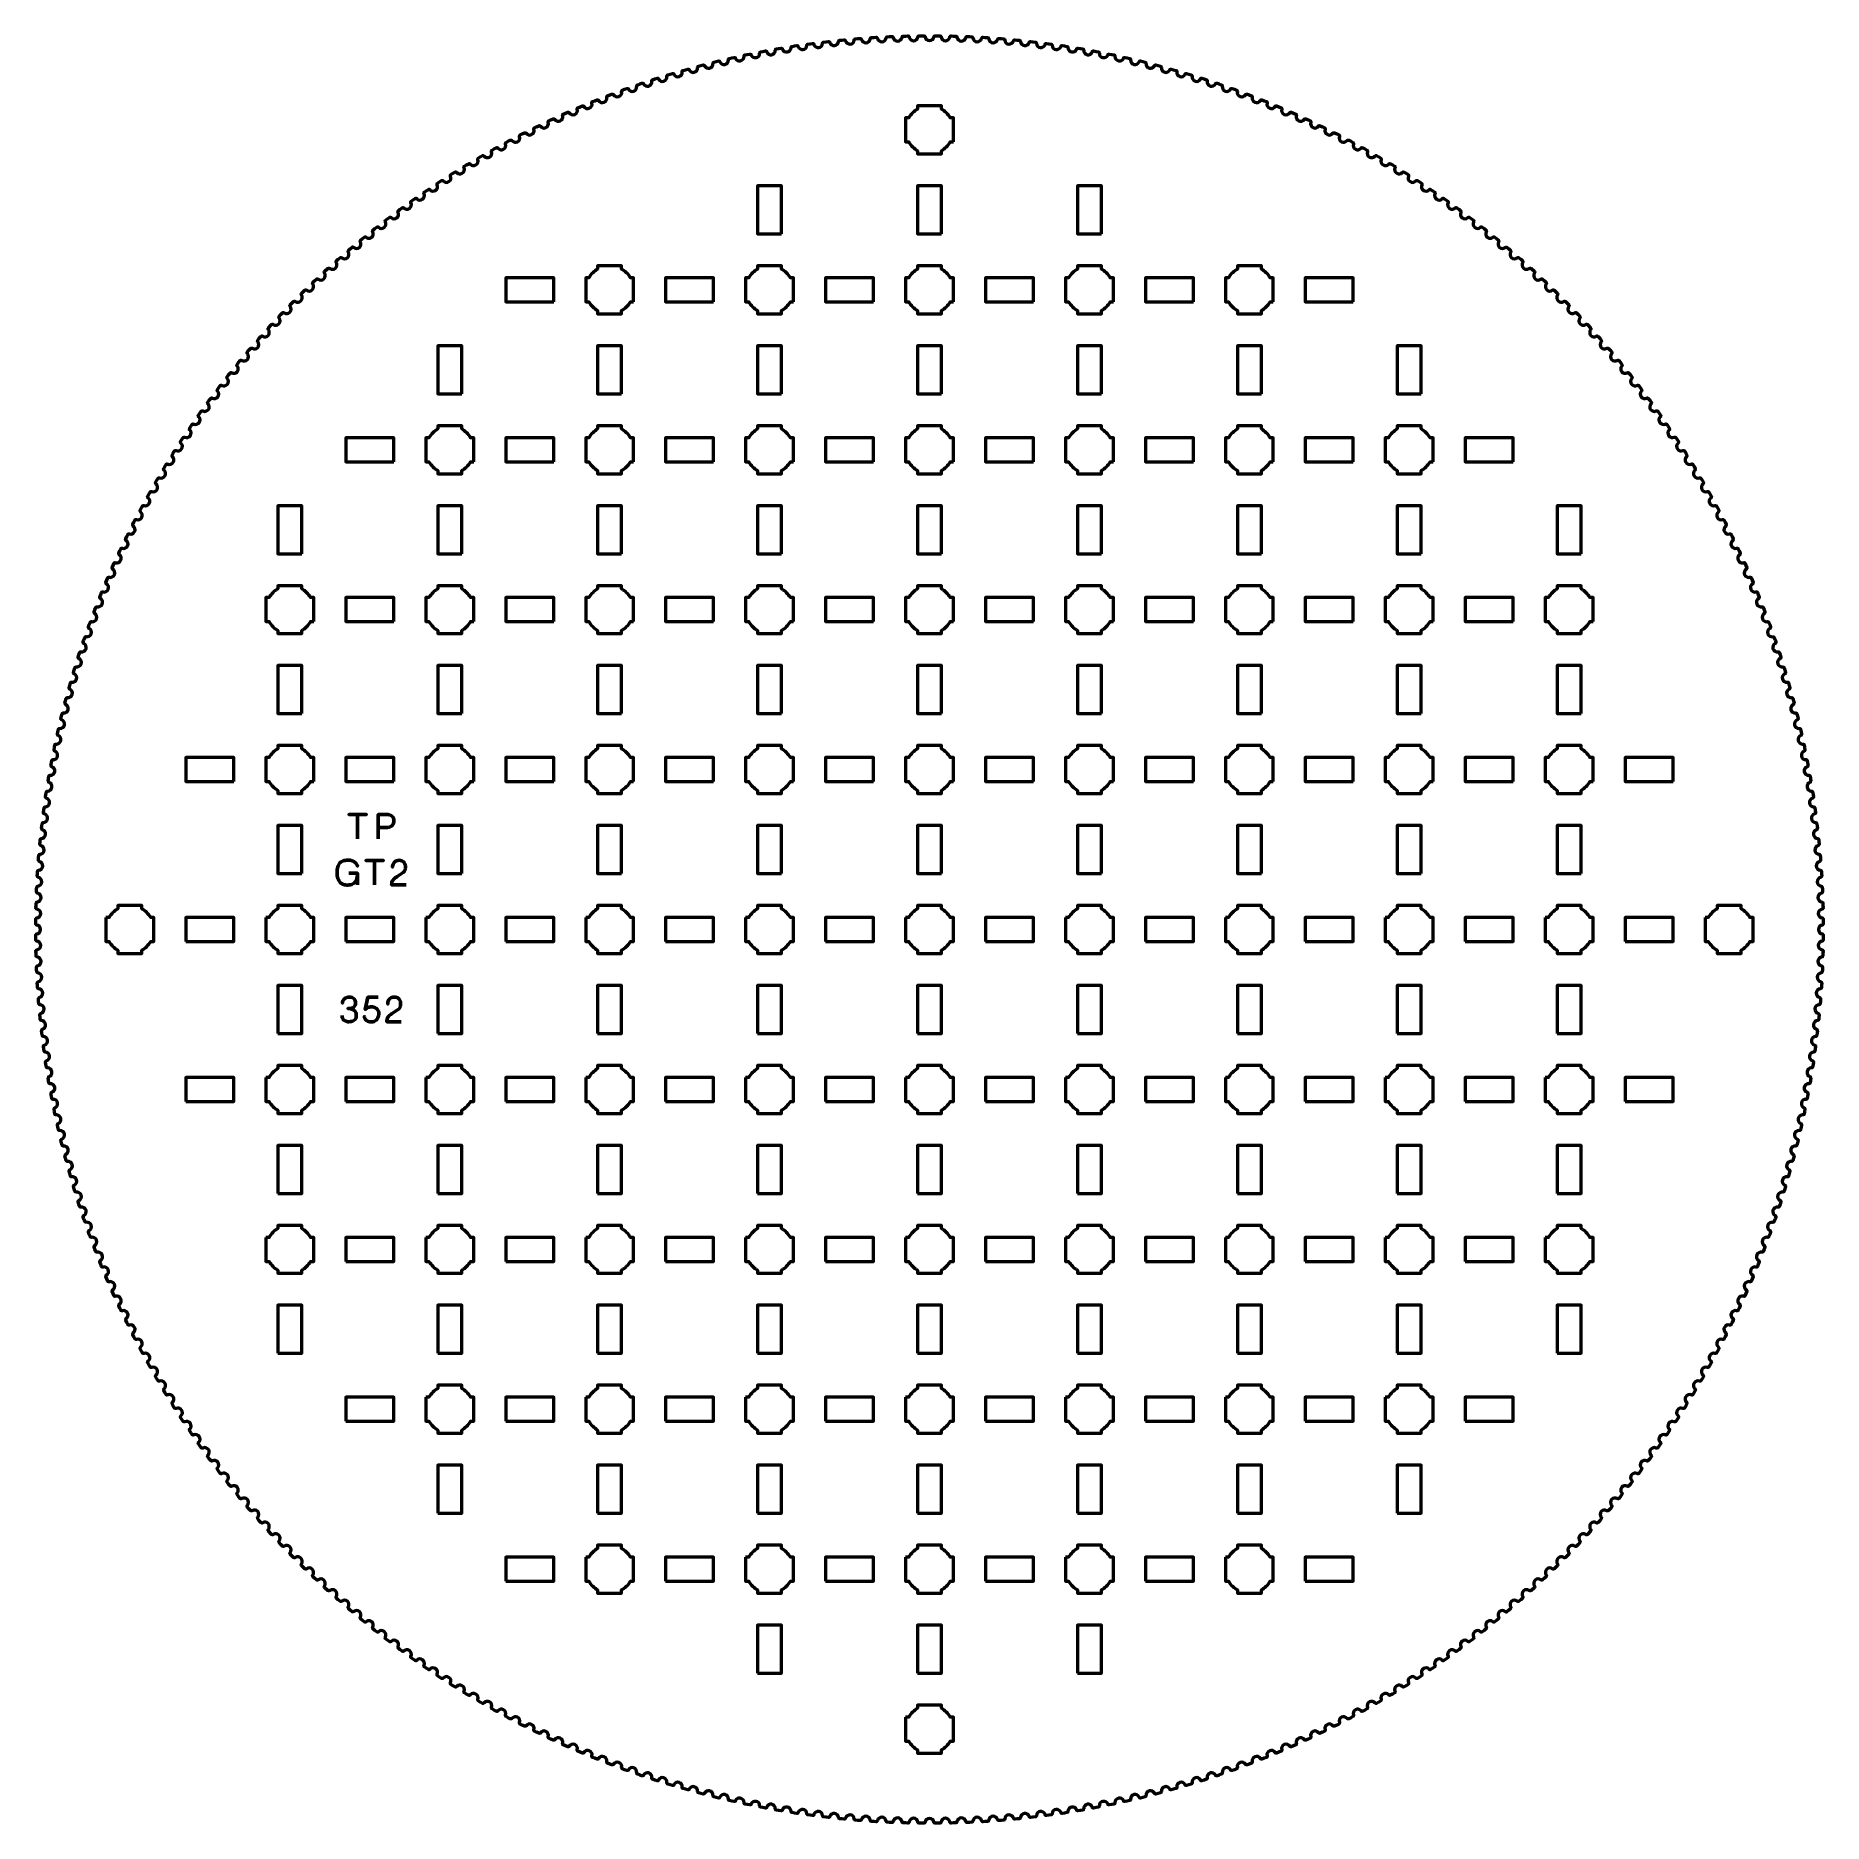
# Model space of a CAD drawing. Header units: centimetres. Extents: x -21.7 to 0.7, y -26 to -3.7.
import ezdxf

# ---------------------------------------------------------------- set-up
doc = ezdxf.new("R2010")
doc.units = ezdxf.units.CM
doc.header["$MEASUREMENT"] = 0
doc.layers.add('Layer 1', color=7, linetype='Continuous')

msp = doc.modelspace()

# ---------------------------------------------------------------- linework, layer by layer
at = {"layer": 'Layer 1', "lineweight": 53}
for points in [[(-19.8, -15), (-19.2, -15), (-19.2, -14.7), (-19.8, -14.7), (-19.8, -15)], [(-17.8, -15), (-17.2, -15), (-17.2, -14.7), (-17.8, -14.7), (-17.8, -15)], [(-15.8, -15), (-15.2, -15), (-15.2, -14.7), (-15.8, -14.7), (-15.8, -15)], [(-13.8, -15), (-13.2, -15), (-13.2, -14.7), (-13.8, -14.7), (-13.8, -15)], [(-11.8, -15), (-11.2, -15), (-11.2, -14.7), (-11.8, -14.7), (-11.8, -15)], [(-9.8, -15), (-9.2, -15), (-9.2, -14.7), (-9.8, -14.7), (-9.8, -15)], [(-7.8, -15), (-7.2, -15), (-7.2, -14.7), (-7.8, -14.7), (-7.8, -15)], [(-5.8, -15), (-5.2, -15), (-5.2, -14.7), (-5.8, -14.7), (-5.8, -15)], [(-3.8, -15), (-3.2, -15), (-3.2, -14.7), (-3.8, -14.7), (-3.8, -15)], [(-1.8, -15), (-1.2, -15), (-1.2, -14.7), (-1.8, -14.7), (-1.8, -15)], [(-18.65, -16.15), (-18.35, -16.15), (-18.35, -15.55), (-18.65, -15.55), (-18.65, -16.15)], [(-16.65, -16.15), (-16.35, -16.15), (-16.35, -15.55), (-16.65, -15.55), (-16.65, -16.15)], [(-14.65, -16.15), (-14.35, -16.15), (-14.35, -15.55), (-14.65, -15.55), (-14.65, -16.15)], [(-12.65, -16.15), (-12.35, -16.15), (-12.35, -15.55), (-12.65, -15.55), (-12.65, -16.15)], [(-10.65, -16.15), (-10.35, -16.15), (-10.35, -15.55), (-10.65, -15.55), (-10.65, -16.15)], [(-8.65, -16.15), (-8.35, -16.15), (-8.35, -15.55), (-8.65, -15.55), (-8.65, -16.15)], [(-6.65, -16.15), (-6.35, -16.15), (-6.35, -15.55), (-6.65, -15.55), (-6.65, -16.15)], [(-4.65, -16.15), (-4.35, -16.15), (-4.35, -15.55), (-4.65, -15.55), (-4.65, -16.15)], [(-2.65, -16.15), (-2.35, -16.15), (-2.35, -15.55), (-2.65, -15.55), (-2.65, -16.15)], [(-19.8, -17), (-19.2, -17), (-19.2, -16.7), (-19.8, -16.7), (-19.8, -17)], [(-17.8, -17), (-17.2, -17), (-17.2, -16.7), (-17.8, -16.7), (-17.8, -17)], [(-15.8, -17), (-15.2, -17), (-15.2, -16.7), (-15.8, -16.7), (-15.8, -17)], [(-13.8, -17), (-13.2, -17), (-13.2, -16.7), (-13.8, -16.7), (-13.8, -17)], [(-11.8, -17), (-11.2, -17), (-11.2, -16.7), (-11.8, -16.7), (-11.8, -17)], [(-9.8, -17), (-9.2, -17), (-9.2, -16.7), (-9.8, -16.7), (-9.8, -17)], [(-7.8, -17), (-7.2, -17), (-7.2, -16.7), (-7.8, -16.7), (-7.8, -17)], [(-5.8, -17), (-5.2, -17), (-5.2, -16.7), (-5.8, -16.7), (-5.8, -17)], [(-3.8, -17), (-3.2, -17), (-3.2, -16.7), (-3.8, -16.7), (-3.8, -17)], [(-1.8, -17), (-1.2, -17), (-1.2, -16.7), (-1.8, -16.7), (-1.8, -17)], [(-18.65, -18.15), (-18.35, -18.15), (-18.35, -17.55), (-18.65, -17.55), (-18.65, -18.15)], [(-16.65, -18.15), (-16.35, -18.15), (-16.35, -17.55), (-16.65, -17.55), (-16.65, -18.15)], [(-14.65, -18.15), (-14.35, -18.15), (-14.35, -17.55), (-14.65, -17.55), (-14.65, -18.15)], [(-12.65, -18.15), (-12.35, -18.15), (-12.35, -17.55), (-12.65, -17.55), (-12.65, -18.15)], [(-10.65, -18.15), (-10.35, -18.15), (-10.35, -17.55), (-10.65, -17.55), (-10.65, -18.15)], [(-8.65, -18.15), (-8.35, -18.15), (-8.35, -17.55), (-8.65, -17.55), (-8.65, -18.15)], [(-6.65, -18.15), (-6.35, -18.15), (-6.35, -17.55), (-6.65, -17.55), (-6.65, -18.15)], [(-4.65, -18.15), (-4.35, -18.15), (-4.35, -17.55), (-4.65, -17.55), (-4.65, -18.15)], [(-2.65, -18.15), (-2.35, -18.15), (-2.35, -17.55), (-2.65, -17.55), (-2.65, -18.15)], [(-17.8, -19), (-17.2, -19), (-17.2, -18.7), (-17.8, -18.7), (-17.8, -19)], [(-15.8, -19), (-15.2, -19), (-15.2, -18.7), (-15.8, -18.7), (-15.8, -19)], [(-13.8, -19), (-13.2, -19), (-13.2, -18.7), (-13.8, -18.7), (-13.8, -19)], [(-11.8, -19), (-11.2, -19), (-11.2, -18.7), (-11.8, -18.7), (-11.8, -19)], [(-9.8, -19), (-9.2, -19), (-9.2, -18.7), (-9.8, -18.7), (-9.8, -19)], [(-7.8, -19), (-7.2, -19), (-7.2, -18.7), (-7.8, -18.7), (-7.8, -19)], [(-5.8, -19), (-5.2, -19), (-5.2, -18.7), (-5.8, -18.7), (-5.8, -19)], [(-3.8, -19), (-3.2, -19), (-3.2, -18.7), (-3.8, -18.7), (-3.8, -19)], [(-18.65, -20.15), (-18.35, -20.15), (-18.35, -19.55), (-18.65, -19.55), (-18.65, -20.15)], [(-16.65, -20.15), (-16.35, -20.15), (-16.35, -19.55), (-16.65, -19.55), (-16.65, -20.15)], [(-14.65, -20.15), (-14.35, -20.15), (-14.35, -19.55), (-14.65, -19.55), (-14.65, -20.15)], [(-12.65, -20.15), (-12.35, -20.15), (-12.35, -19.55), (-12.65, -19.55), (-12.65, -20.15)], [(-10.65, -20.15), (-10.35, -20.15), (-10.35, -19.55), (-10.65, -19.55), (-10.65, -20.15)], [(-8.65, -20.15), (-8.35, -20.15), (-8.35, -19.55), (-8.65, -19.55), (-8.65, -20.15)], [(-6.65, -20.15), (-6.35, -20.15), (-6.35, -19.55), (-6.65, -19.55), (-6.65, -20.15)], [(-4.65, -20.15), (-4.35, -20.15), (-4.35, -19.55), (-4.65, -19.55), (-4.65, -20.15)], [(-2.65, -20.15), (-2.35, -20.15), (-2.35, -19.55), (-2.65, -19.55), (-2.65, -20.15)], [(-17.8, -21), (-17.2, -21), (-17.2, -20.7), (-17.8, -20.7), (-17.8, -21)], [(-15.8, -21), (-15.2, -21), (-15.2, -20.7), (-15.8, -20.7), (-15.8, -21)], [(-13.8, -21), (-13.2, -21), (-13.2, -20.7), (-13.8, -20.7), (-13.8, -21)], [(-11.8, -21), (-11.2, -21), (-11.2, -20.7), (-11.8, -20.7), (-11.8, -21)], [(-9.8, -21), (-9.2, -21), (-9.2, -20.7), (-9.8, -20.7), (-9.8, -21)], [(-7.8, -21), (-7.2, -21), (-7.2, -20.7), (-7.8, -20.7), (-7.8, -21)], [(-5.8, -21), (-5.2, -21), (-5.2, -20.7), (-5.8, -20.7), (-5.8, -21)], [(-3.8, -21), (-3.2, -21), (-3.2, -20.7), (-3.8, -20.7), (-3.8, -21)], [(-16.65, -22.15), (-16.35, -22.15), (-16.35, -21.55), (-16.65, -21.55), (-16.65, -22.15)], [(-14.65, -22.15), (-14.35, -22.15), (-14.35, -21.55), (-14.65, -21.55), (-14.65, -22.15)], [(-12.65, -22.15), (-12.35, -22.15), (-12.35, -21.55), (-12.65, -21.55), (-12.65, -22.15)], [(-10.65, -22.15), (-10.35, -22.15), (-10.35, -21.55), (-10.65, -21.55), (-10.65, -22.15)], [(-8.65, -22.15), (-8.35, -22.15), (-8.35, -21.55), (-8.65, -21.55), (-8.65, -22.15)], [(-6.65, -22.15), (-6.35, -22.15), (-6.35, -21.55), (-6.65, -21.55), (-6.65, -22.15)], [(-4.65, -22.15), (-4.35, -22.15), (-4.35, -21.55), (-4.65, -21.55), (-4.65, -22.15)], [(-15.8, -23), (-15.2, -23), (-15.2, -22.7), (-15.8, -22.7), (-15.8, -23)], [(-13.8, -23), (-13.2, -23), (-13.2, -22.7), (-13.8, -22.7), (-13.8, -23)], [(-11.8, -23), (-11.2, -23), (-11.2, -22.7), (-11.8, -22.7), (-11.8, -23)], [(-9.8, -23), (-9.2, -23), (-9.2, -22.7), (-9.8, -22.7), (-9.8, -23)], [(-7.8, -23), (-7.2, -23), (-7.2, -22.7), (-7.8, -22.7), (-7.8, -23)], [(-5.8, -23), (-5.2, -23), (-5.2, -22.7), (-5.8, -22.7), (-5.8, -23)], [(-12.65, -24.15), (-12.35, -24.15), (-12.35, -23.55), (-12.65, -23.55), (-12.65, -24.15)], [(-10.65, -24.15), (-10.35, -24.15), (-10.35, -23.55), (-10.65, -23.55), (-10.65, -24.15)], [(-8.65, -24.15), (-8.35, -24.15), (-8.35, -23.55), (-8.65, -23.55), (-8.65, -24.15)]]:
    msp.add_lwpolyline(points, close=True, dxfattribs=at)
for points, knots in [([(-10.24618, -3.69003), (-10.25123, -3.71556), (-10.27427, -3.73487), (-10.30157, -3.73438), (-10.30157, -3.73438), (-10.32886, -3.73389), (-10.3512, -3.71377), (-10.35531, -3.68808), (-10.35531, -3.68808), (-10.35525, -3.68825), (-10.35526, -3.68805), (-10.35525, -3.68786), (-10.35525, -3.68786), (-10.35542, -3.67985), (-10.3619, -3.67331), (-10.36998, -3.67317), (-10.36998, -3.67317), (-10.36998, -3.67317), (-10.4, -3.6726), (-10.4, -3.6726), (-10.4, -3.6726), (-10.4, -3.6726), (-10.40048, -3.6726), (-10.40048, -3.6726), (-10.40048, -3.6726), (-10.40048, -3.6726), (-10.43046, -3.67263), (-10.43046, -3.67263), (-10.43046, -3.67263), (-10.43874, -3.67263), (-10.44546, -3.67935), (-10.44541, -3.68728), (-10.44541, -3.68728), (-10.45001, -3.71289), (-10.4727, -3.73261), (-10.5, -3.73261), (-10.5, -3.73261), (-10.5273, -3.73261), (-10.54999, -3.71289), (-10.55456, -3.68728), (-10.55456, -3.68728), (-10.5545, -3.68744), (-10.55451, -3.68724), (-10.55451, -3.68705), (-10.55451, -3.68705), (-10.55482, -3.67905), (-10.56141, -3.67263), (-10.5695, -3.67263), (-10.5695, -3.67263), (-10.5695, -3.67263), (-10.59952, -3.6726), (-10.59952, -3.6726), (-10.59952, -3.6726), (-10.59952, -3.6726), (-10.6, -3.6726), (-10.6, -3.6726), (-10.6, -3.6726), (-10.6, -3.6726), (-10.62998, -3.67317), (-10.62998, -3.67317), (-10.62998, -3.67317), (-10.63825, -3.67332), (-10.64485, -3.68016), (-10.64466, -3.68808), (-10.64466, -3.68808), (-10.6488, -3.71377), (-10.67114, -3.73389), (-10.69843, -3.73438), (-10.69843, -3.73438), (-10.72573, -3.73487), (-10.74877, -3.71556), (-10.75379, -3.69003), (-10.75379, -3.69003), (-10.75373, -3.69019), (-10.75375, -3.68999), (-10.75375, -3.6898), (-10.75375, -3.6898), (-10.7542, -3.68181), (-10.76091, -3.67551), (-10.76899, -3.67565), (-10.76899, -3.67565), (-10.76899, -3.67565), (-10.79901, -3.67615), (-10.79901, -3.67615), (-10.79901, -3.67615), (-10.79901, -3.67615), (-10.79949, -3.67617), (-10.79949, -3.67617), (-10.79949, -3.67617), (-10.79949, -3.67617), (-10.82945, -3.67727), (-10.82945, -3.67727), (-10.82945, -3.67727), (-10.83773, -3.67757), (-10.8442, -3.68452), (-10.84387, -3.69244), (-10.84387, -3.69244), (-10.84755, -3.7182), (-10.86952, -3.73872), (-10.89681, -3.73969), (-10.89681, -3.73969), (-10.92409, -3.74067), (-10.94747, -3.72177), (-10.95295, -3.69634), (-10.95295, -3.69634), (-10.95288, -3.6965), (-10.9529, -3.6963), (-10.95291, -3.69611), (-10.95291, -3.69611), (-10.9535, -3.68812), (-10.96032, -3.68194), (-10.9684, -3.68223), (-10.9684, -3.68223), (-10.9684, -3.68223), (-10.99841, -3.68327), (-10.99841, -3.68327), (-10.99841, -3.68327), (-10.99841, -3.68327), (-10.99888, -3.68329), (-10.99888, -3.68329), (-10.99888, -3.68329), (-10.99888, -3.68329), (-11.02882, -3.68493), (-11.02882, -3.68493), (-11.02882, -3.68493), (-11.03709, -3.68537), (-11.04344, -3.69244), (-11.04296, -3.70036), (-11.04296, -3.70036), (-11.04619, -3.72618), (-11.06779, -3.74709), (-11.09505, -3.74855), (-11.09505, -3.74855), (-11.12231, -3.75001), (-11.14602, -3.73153), (-11.15196, -3.7062), (-11.15196, -3.7062), (-11.15189, -3.70636), (-11.15191, -3.70616), (-11.15192, -3.70597), (-11.15192, -3.70597), (-11.15266, -3.698), (-11.15958, -3.69194), (-11.16766, -3.69237), (-11.16766, -3.69237), (-11.16766, -3.69237), (-11.19764, -3.69394), (-11.19764, -3.69394), (-11.19764, -3.69394), (-11.19764, -3.69394), (-11.19812, -3.69397), (-11.19812, -3.69397), (-11.19812, -3.69397), (-11.19812, -3.69397), (-11.22802, -3.69615), (-11.22802, -3.69615), (-11.22802, -3.69615), (-11.23628, -3.69674), (-11.2425, -3.70392), (-11.24189, -3.71183), (-11.24189, -3.71183), (-11.24465, -3.7377), (-11.26588, -3.75899), (-11.29311, -3.76094), (-11.29311, -3.76094), (-11.32034, -3.76288), (-11.34437, -3.74483), (-11.35076, -3.71961), (-11.35076, -3.71961), (-11.35069, -3.71977), (-11.35071, -3.71957), (-11.35073, -3.71938), (-11.35073, -3.71938), (-11.35161, -3.71142), (-11.35864, -3.70549), (-11.36671, -3.70607), (-11.36671, -3.70607), (-11.36671, -3.70607), (-11.39665, -3.70817), (-11.39665, -3.70817), (-11.39665, -3.70817), (-11.39665, -3.70817), (-11.39713, -3.70821), (-11.39713, -3.70821), (-11.39713, -3.70821), (-11.39713, -3.70821), (-11.42699, -3.71092), (-11.42699, -3.71092), (-11.42699, -3.71092), (-11.43524, -3.71166), (-11.44133, -3.71895), (-11.44058, -3.72684), (-11.44058, -3.72684), (-11.44287, -3.75276), (-11.46372, -3.77443), (-11.49091, -3.77686), (-11.49091, -3.77686), (-11.5181, -3.77929), (-11.54246, -3.76167), (-11.54929, -3.73657), (-11.54929, -3.73657), (-11.54922, -3.73673), (-11.54924, -3.73653), (-11.54926, -3.73634), (-11.54926, -3.73634), (-11.55028, -3.7284), (-11.55742, -3.72259), (-11.56548, -3.72331), (-11.56548, -3.72331), (-11.56548, -3.72331), (-11.59538, -3.72595), (-11.59538, -3.72595), (-11.59538, -3.72595), (-11.59538, -3.72595), (-11.59586, -3.726), (-11.59586, -3.726), (-11.59586, -3.726), (-11.59586, -3.726), (-11.62566, -3.72924), (-11.62566, -3.72924), (-11.62566, -3.72924), (-11.6339, -3.73012), (-11.63986, -3.73752), (-11.63896, -3.7454), (-11.63896, -3.7454), (-11.6408, -3.77136), (-11.66125, -3.79339), (-11.68839, -3.79631), (-11.68839, -3.79631), (-11.71554, -3.79923), (-11.74021, -3.78205), (-11.74749, -3.75707), (-11.74749, -3.75707), (-11.74741, -3.75722), (-11.74744, -3.75703), (-11.74746, -3.75684), (-11.74746, -3.75684), (-11.74863, -3.74892), (-11.75586, -3.74324), (-11.76391, -3.7441), (-11.76391, -3.7441), (-11.76391, -3.7441), (-11.79376, -3.74728), (-11.79376, -3.74728), (-11.79376, -3.74728), (-11.79376, -3.74728), (-11.79424, -3.74733), (-11.79424, -3.74733), (-11.79424, -3.74733), (-11.79424, -3.74733), (-11.82398, -3.7511), (-11.82398, -3.7511), (-11.82398, -3.7511), (-11.8322, -3.75213), (-11.83803, -3.75964), (-11.83699, -3.7675), (-11.83699, -3.7675), (-11.83836, -3.79349), (-11.85842, -3.81588), (-11.8855, -3.81928), (-11.8855, -3.81928), (-11.91259, -3.82268), (-11.93756, -3.80595), (-11.94529, -3.7811), (-11.94529, -3.7811), (-11.94521, -3.78126), (-11.94524, -3.78106), (-11.94527, -3.78087), (-11.94527, -3.78087), (-11.94657, -3.77297), (-11.95391, -3.76742), (-11.96194, -3.76843), (-11.96194, -3.76843), (-11.96194, -3.76843), (-11.99173, -3.77214), (-11.99173, -3.77214), (-11.99173, -3.77214), (-11.99173, -3.77214), (-11.9922, -3.7722), (-11.9922, -3.7722), (-11.9922, -3.7722), (-11.9922, -3.7722), (-12.02187, -3.7765), (-12.02187, -3.7765), (-12.02187, -3.7765), (-12.03007, -3.77768), (-12.03576, -3.78529), (-12.03459, -3.79313), (-12.03459, -3.79313), (-12.03549, -3.81914), (-12.05515, -3.84188), (-12.08217, -3.84577), (-12.08217, -3.84577), (-12.10919, -3.84965), (-12.13446, -3.83336), (-12.14263, -3.80867), (-12.14263, -3.80867), (-12.14254, -3.80881), (-12.14258, -3.80862), (-12.14261, -3.80843), (-12.14261, -3.80843), (-12.14405, -3.80056), (-12.15149, -3.79514), (-12.1595, -3.79629), (-12.1595, -3.79629), (-12.1595, -3.79629), (-12.18922, -3.80053), (-12.18922, -3.80053), (-12.18922, -3.80053), (-12.18922, -3.80053), (-12.18969, -3.8006), (-12.18969, -3.8006), (-12.18969, -3.8006), (-12.18969, -3.8006), (-12.21928, -3.80543), (-12.21928, -3.80543), (-12.21928, -3.80543), (-12.22746, -3.80676), (-12.23301, -3.81446), (-12.2317, -3.82228), (-12.2317, -3.82228), (-12.23214, -3.8483), (-12.25138, -3.8714), (-12.27833, -3.87576), (-12.27833, -3.87576), (-12.30528, -3.88013), (-12.33083, -3.86429), (-12.33944, -3.83974), (-12.33944, -3.83974), (-12.33936, -3.83989), (-12.3394, -3.8397), (-12.33943, -3.83951), (-12.33943, -3.83951), (-12.34101, -3.83166), (-12.34855, -3.82638), (-12.35653, -3.82767), (-12.35653, -3.82767), (-12.35653, -3.82767), (-12.38617, -3.83244), (-12.38617, -3.83244), (-12.38617, -3.83244), (-12.38617, -3.83244), (-12.38664, -3.83252), (-12.38664, -3.83252), (-12.38664, -3.83252), (-12.38664, -3.83252), (-12.41614, -3.83788), (-12.41614, -3.83788), (-12.41614, -3.83788), (-12.42429, -3.83935), (-12.42971, -3.84715), (-12.42825, -3.85495), (-12.42825, -3.85495), (-12.42823, -3.88097), (-12.44706, -3.9044), (-12.47393, -3.90925), (-12.47393, -3.90925), (-12.50079, -3.9141), (-12.52663, -3.89872), (-12.53567, -3.87433), (-12.53567, -3.87433), (-12.53558, -3.87448), (-12.53563, -3.87428), (-12.53566, -3.87409), (-12.53566, -3.87409), (-12.53739, -3.86628), (-12.54501, -3.86113), (-12.55297, -3.86256), (-12.55297, -3.86256), (-12.55297, -3.86256), (-12.58252, -3.86786), (-12.58252, -3.86786), (-12.58252, -3.86786), (-12.58252, -3.86786), (-12.58299, -3.86795), (-12.58299, -3.86795), (-12.58299, -3.86795), (-12.58299, -3.86795), (-12.61239, -3.87383), (-12.61239, -3.87383), (-12.61239, -3.87383), (-12.62051, -3.87545), (-12.62579, -3.88335), (-12.6242, -3.89112), (-12.6242, -3.89112), (-12.62371, -3.91713), (-12.64212, -3.9409), (-12.6689, -3.94623), (-12.6689, -3.94623), (-12.69567, -3.95155), (-12.72177, -3.93664), (-12.73125, -3.91241), (-12.73125, -3.91241), (-12.73116, -3.91256), (-12.73121, -3.91236), (-12.73125, -3.91218), (-12.73125, -3.91218), (-12.73311, -3.90439), (-12.74083, -3.89938), (-12.74876, -3.90096), (-12.74876, -3.90096), (-12.74876, -3.90096), (-12.77821, -3.90678), (-12.77821, -3.90678), (-12.77821, -3.90678), (-12.77821, -3.90678), (-12.77868, -3.90688), (-12.77868, -3.90688), (-12.77868, -3.90688), (-12.77868, -3.90688), (-12.80797, -3.91329), (-12.80797, -3.91329), (-12.80797, -3.91329), (-12.81606, -3.91505), (-12.8212, -3.92304), (-12.81946, -3.93078), (-12.81946, -3.93078), (-12.81852, -3.95678), (-12.8365, -3.98087), (-12.86317, -3.98668), (-12.86317, -3.98668), (-12.88985, -3.99248), (-12.91621, -3.97803), (-12.92612, -3.95398), (-12.92612, -3.95398), (-12.92603, -3.95412), (-12.92608, -3.95393), (-12.92612, -3.95375), (-12.92612, -3.95375), (-12.92812, -3.94599), (-12.93593, -3.94112), (-12.94383, -3.94284), (-12.94383, -3.94284), (-12.94383, -3.94284), (-12.97318, -3.94919), (-12.97318, -3.94919), (-12.97318, -3.94919), (-12.97318, -3.94919), (-12.97364, -3.9493), (-12.97364, -3.9493), (-12.97364, -3.9493), (-12.97364, -3.9493), (-13.00281, -3.95622), (-13.00281, -3.95622), (-13.00281, -3.95622), (-13.01087, -3.95813), (-13.01586, -3.96621), (-13.01399, -3.97392), (-13.01399, -3.97392), (-13.01258, -3.9999), (-13.03013, -4.02431), (-13.05669, -4.03059), (-13.05669, -4.03059), (-13.08326, -4.03687), (-13.10988, -4.02289), (-13.12022, -3.99902), (-13.12022, -3.99902), (-13.12012, -3.99916), (-13.12018, -3.99897), (-13.12022, -3.99879), (-13.12022, -3.99879), (-13.12236, -3.99107), (-13.13025, -3.98634), (-13.13813, -3.9882), (-13.13813, -3.9882), (-13.13813, -3.9882), (-13.16735, -3.99507), (-13.16735, -3.99507), (-13.16735, -3.99507), (-13.16735, -3.99507), (-13.16781, -3.99518), (-13.16781, -3.99518), (-13.16781, -3.99518), (-13.16781, -3.99518), (-13.19686, -4.00263), (-13.19686, -4.00263), (-13.19686, -4.00263), (-13.20488, -4.00468), (-13.20973, -4.01285), (-13.20772, -4.02052), (-13.20772, -4.02052), (-13.20584, -4.04648), (-13.22295, -4.07119), (-13.2494, -4.07795), (-13.2494, -4.07795), (-13.27585, -4.0847), (-13.30272, -4.0712), (-13.31348, -4.04752), (-13.31348, -4.04752), (-13.31338, -4.04766), (-13.31344, -4.04747), (-13.31349, -4.04728), (-13.31349, -4.04728), (-13.31577, -4.03961), (-13.32374, -4.03502), (-13.33158, -4.03702), (-13.33158, -4.03702), (-13.33158, -4.03702), (-13.36067, -4.04441), (-13.36067, -4.04441), (-13.36067, -4.04441), (-13.36067, -4.04441), (-13.36114, -4.04453), (-13.36114, -4.04453), (-13.36114, -4.04453), (-13.36114, -4.04453), (-13.39004, -4.0525), (-13.39004, -4.0525), (-13.39004, -4.0525), (-13.39803, -4.05469), (-13.40273, -4.06294), (-13.40058, -4.07058), (-13.40058, -4.07058), (-13.39824, -4.09649), (-13.41491, -4.12151), (-13.44124, -4.12874), (-13.44124, -4.12874), (-13.46756, -4.13596), (-13.49466, -4.12294), (-13.50584, -4.09946), (-13.50584, -4.09946), (-13.50574, -4.09959), (-13.50581, -4.0994), (-13.50586, -4.09922), (-13.50586, -4.09922), (-13.50827, -4.09159), (-13.51633, -4.08714), (-13.52413, -4.08928), (-13.52413, -4.08928), (-13.52413, -4.08928), (-13.55309, -4.09719), (-13.55309, -4.09719), (-13.55309, -4.09719), (-13.55309, -4.09719), (-13.55355, -4.09732), (-13.55355, -4.09732), (-13.55355, -4.09732), (-13.55355, -4.09732), (-13.58231, -4.1058), (-13.58231, -4.1058), (-13.58231, -4.1058), (-13.59025, -4.10813), (-13.5948, -4.11647), (-13.59252, -4.12407), (-13.59252, -4.12407), (-13.58972, -4.14994), (-13.60594, -4.17525), (-13.63213, -4.18294), (-13.63213, -4.18294), (-13.65832, -4.19063), (-13.68565, -4.1781), (-13.69725, -4.15482), (-13.69725, -4.15482), (-13.69715, -4.15496), (-13.69721, -4.15477), (-13.69727, -4.15459), (-13.69727, -4.15459), (-13.69982, -4.147), (-13.70795, -4.14269), (-13.71571, -4.14497), (-13.71571, -4.14497), (-13.71571, -4.14497), (-13.74453, -4.1534), (-13.74453, -4.1534), (-13.74453, -4.1534), (-13.74453, -4.1534), (-13.74499, -4.15354), (-13.74499, -4.15354), (-13.74499, -4.15354), (-13.74499, -4.15354), (-13.77359, -4.16253), (-13.77359, -4.16253), (-13.77359, -4.16253), (-13.78149, -4.165), (-13.78589, -4.17342), (-13.78348, -4.18098), (-13.78348, -4.18098), (-13.78021, -4.20679), (-13.79598, -4.23239), (-13.82203, -4.24055), (-13.82203, -4.24055), (-13.84808, -4.2487), (-13.87563, -4.23667), (-13.88764, -4.21359), (-13.88764, -4.21359), (-13.88754, -4.21373), (-13.8876, -4.21354), (-13.88766, -4.21336), (-13.88766, -4.21336), (-13.89035, -4.20582), (-13.89856, -4.20166), (-13.90628, -4.20408), (-13.90628, -4.20408), (-13.90628, -4.20408), (-13.93494, -4.21301), (-13.93494, -4.21301), (-13.93494, -4.21301), (-13.93494, -4.21301), (-13.93539, -4.21316), (-13.93539, -4.21316), (-13.93539, -4.21316), (-13.93539, -4.21316), (-13.96383, -4.22266), (-13.96383, -4.22266), (-13.96383, -4.22266), (-13.97168, -4.22528), (-13.97594, -4.23377), (-13.97339, -4.24128), (-13.97339, -4.24128), (-13.96966, -4.26703), (-13.98496, -4.29291), (-14.01087, -4.30153), (-14.01087, -4.30153), (-14.03677, -4.31015), (-14.06453, -4.29861), (-14.07695, -4.27575), (-14.07695, -4.27575), (-14.07684, -4.27588), (-14.07692, -4.2757), (-14.07698, -4.27552), (-14.07698, -4.27552), (-14.0798, -4.26803), (-14.08808, -4.26401), (-14.09575, -4.26657), (-14.09575, -4.26657), (-14.09575, -4.26657), (-14.12425, -4.27602), (-14.12425, -4.27602), (-14.12425, -4.27602), (-14.12425, -4.27602), (-14.1247, -4.27617), (-14.1247, -4.27617), (-14.1247, -4.27617), (-14.1247, -4.27617), (-14.15296, -4.28618), (-14.15296, -4.28618), (-14.15296, -4.28618), (-14.16077, -4.28893), (-14.16487, -4.29751), (-14.16219, -4.30497), (-14.16219, -4.30497), (-14.15801, -4.33065), (-14.17284, -4.3568), (-14.19859, -4.36588), (-14.19859, -4.36588), (-14.22433, -4.37496), (-14.25229, -4.36391), (-14.26512, -4.34128), (-14.26512, -4.34128), (-14.26501, -4.34141), (-14.26509, -4.34123), (-14.26515, -4.34105), (-14.26515, -4.34105), (-14.2681, -4.33361), (-14.27645, -4.32974), (-14.28408, -4.33244), (-14.28408, -4.33244), (-14.28408, -4.33244), (-14.31241, -4.34239), (-14.31241, -4.34239), (-14.31241, -4.34239), (-14.31241, -4.34239), (-14.31286, -4.34255), (-14.31286, -4.34255), (-14.31286, -4.34255), (-14.31286, -4.34255), (-14.34093, -4.35306), (-14.34093, -4.35306), (-14.34093, -4.35306), (-14.34869, -4.35596), (-14.35264, -4.3646), (-14.34982, -4.37202), (-14.34982, -4.37202), (-14.34518, -4.39762), (-14.35955, -4.42402), (-14.38513, -4.43356), (-14.38513, -4.43356), (-14.41071, -4.4431), (-14.43886, -4.43256), (-14.45209, -4.41016), (-14.45209, -4.41016), (-14.45198, -4.41029), (-14.45206, -4.4101), (-14.45212, -4.40993), (-14.45212, -4.40993), (-14.45521, -4.40254), (-14.46363, -4.39883), (-14.47121, -4.40165), (-14.47121, -4.40165), (-14.47121, -4.40165), (-14.49935, -4.41211), (-14.49935, -4.41211), (-14.49935, -4.41211), (-14.49935, -4.41211), (-14.4998, -4.41228), (-14.4998, -4.41228), (-14.4998, -4.41228), (-14.4998, -4.41228), (-14.52768, -4.42329), (-14.52768, -4.42329), (-14.52768, -4.42329), (-14.53539, -4.42633), (-14.53918, -4.43504), (-14.53623, -4.4424), (-14.53623, -4.4424), (-14.53114, -4.46792), (-14.54503, -4.49457), (-14.57043, -4.50457), (-14.57043, -4.50457), (-14.59584, -4.51457), (-14.62417, -4.50452), (-14.6378, -4.48236), (-14.6378, -4.48236), (-14.63769, -4.48249), (-14.63777, -4.48231), (-14.63784, -4.48213), (-14.63784, -4.48213), (-14.64106, -4.4748), (-14.64954, -4.47124), (-14.65707, -4.4742), (-14.65707, -4.4742), (-14.65707, -4.4742), (-14.68502, -4.48516), (-14.68502, -4.48516), (-14.68502, -4.48516), (-14.68502, -4.48516), (-14.68546, -4.48534), (-14.68546, -4.48534), (-14.68546, -4.48534), (-14.68546, -4.48534), (-14.71315, -4.49684), (-14.71315, -4.49684), (-14.71315, -4.49684), (-14.7208, -4.50001), (-14.72443, -4.50879), (-14.72135, -4.5161), (-14.72135, -4.5161), (-14.7158, -4.54152), (-14.72922, -4.56842), (-14.75444, -4.57887), (-14.75444, -4.57887), (-14.77966, -4.58932), (-14.80817, -4.57978), (-14.82219, -4.55787), (-14.82219, -4.55787), (-14.82208, -4.558), (-14.82216, -4.55781), (-14.82224, -4.55764), (-14.82224, -4.55764), (-14.82558, -4.55037), (-14.83413, -4.54696), (-14.8416, -4.55005), (-14.8416, -4.55005), (-14.8416, -4.55005), (-14.86935, -4.56151), (-14.86935, -4.56151), (-14.86935, -4.56151), (-14.86935, -4.56151), (-14.86979, -4.5617), (-14.86979, -4.5617), (-14.86979, -4.5617), (-14.86979, -4.5617), (-14.89727, -4.57369), (-14.89727, -4.57369), (-14.89727, -4.57369), (-14.90486, -4.577), (-14.90834, -4.58584), (-14.90513, -4.59309), (-14.90513, -4.59309), (-14.89913, -4.61841), (-14.91206, -4.64555), (-14.93709, -4.65644), (-14.93709, -4.65644), (-14.96212, -4.66734), (-14.9908, -4.65832), (-15.00521, -4.63666), (-15.00521, -4.63666), (-15.00509, -4.63678), (-15.00518, -4.6366), (-15.00526, -4.63643), (-15.00526, -4.63643), (-15.00873, -4.62921), (-15.01734, -4.62596), (-15.02476, -4.62919), (-15.02476, -4.62919), (-15.02476, -4.62919), (-15.0523, -4.64114), (-15.0523, -4.64114), (-15.0523, -4.64114), (-15.0523, -4.64114), (-15.05273, -4.64133), (-15.05273, -4.64133), (-15.05273, -4.64133), (-15.05273, -4.64133), (-15.07999, -4.65382), (-15.07999, -4.65382), (-15.07999, -4.65382), (-15.08752, -4.65726), (-15.09084, -4.66616), (-15.0875, -4.67336), (-15.0875, -4.67336), (-15.08105, -4.69856), (-15.0935, -4.72593), (-15.11833, -4.73727), (-15.11833, -4.73727), (-15.14316, -4.74861), (-15.172, -4.7401), (-15.18679, -4.7187), (-15.18679, -4.7187), (-15.18667, -4.71882), (-15.18676, -4.71864), (-15.18684, -4.71847), (-15.18684, -4.71847), (-15.19045, -4.71132), (-15.19911, -4.70822), (-15.20647, -4.71158), (-15.20647, -4.71158), (-15.20647, -4.71158), (-15.23379, -4.72402), (-15.23379, -4.72402), (-15.23379, -4.72402), (-15.23379, -4.72402), (-15.23422, -4.72422), (-15.23422, -4.72422), (-15.23422, -4.72422), (-15.23422, -4.72422), (-15.26125, -4.73719), (-15.26125, -4.73719), (-15.26125, -4.73719), (-15.26872, -4.74076), (-15.27188, -4.74973), (-15.26842, -4.75686), (-15.26842, -4.75686), (-15.26151, -4.78195), (-15.27347, -4.80953), (-15.2981, -4.82131), (-15.2981, -4.82131), (-15.32272, -4.83309), (-15.3517, -4.8251), (-15.36688, -4.80397), (-15.36688, -4.80397), (-15.36675, -4.80408), (-15.36685, -4.80391), (-15.36693, -4.80374), (-15.36693, -4.80374), (-15.37066, -4.79665), (-15.37938, -4.79371), (-15.38668, -4.7972), (-15.38668, -4.7972), (-15.38668, -4.7972), (-15.41377, -4.81012), (-15.41377, -4.81012), (-15.41377, -4.81012), (-15.41377, -4.81012), (-15.4142, -4.81034), (-15.4142, -4.81034), (-15.4142, -4.81034), (-15.4142, -4.81034), (-15.441, -4.82379), (-15.441, -4.82379), (-15.441, -4.82379), (-15.4484, -4.82749), (-15.4514, -4.83651), (-15.44781, -4.84358), (-15.44781, -4.84358), (-15.44046, -4.86854), (-15.45192, -4.89633), (-15.47634, -4.90855), (-15.47634, -4.90855), (-15.50075, -4.92077), (-15.52986, -4.91329), (-15.54541, -4.89244), (-15.54541, -4.89244), (-15.54529, -4.89255), (-15.54539, -4.89238), (-15.54547, -4.89221), (-15.54547, -4.89221), (-15.54933, -4.88519), (-15.5581, -4.8824), (-15.56533, -4.88602), (-15.56533, -4.88602), (-15.56533, -4.88602), (-15.59219, -4.89943), (-15.59219, -4.89943), (-15.59219, -4.89943), (-15.59219, -4.89943), (-15.59262, -4.89965), (-15.59262, -4.89965), (-15.59262, -4.89965), (-15.59262, -4.89965), (-15.61917, -4.91358), (-15.61917, -4.91358), (-15.61917, -4.91358), (-15.62651, -4.91741), (-15.62935, -4.92648), (-15.62563, -4.93349), (-15.62563, -4.93349), (-15.61783, -4.95831), (-15.6288, -4.9863), (-15.65299, -4.99896), (-15.65299, -4.99896), (-15.67718, -5.01161), (-15.70642, -5.00465), (-15.72234, -4.98408), (-15.72234, -4.98408), (-15.72222, -4.98419), (-15.72232, -4.98402), (-15.72241, -4.98385), (-15.72241, -4.98385), (-15.72639, -4.97691), (-15.7352, -4.97427), (-15.74237, -4.97802), (-15.74237, -4.97802), (-15.74237, -4.97802), (-15.76899, -4.99191), (-15.76899, -4.99191), (-15.76899, -4.99191), (-15.76899, -4.99191), (-15.76941, -4.99213), (-15.76941, -4.99213), (-15.76941, -4.99213), (-15.76941, -4.99213), (-15.79571, -5.00653), (-15.79571, -5.00653), (-15.79571, -5.00653), (-15.80298, -5.0105), (-15.80565, -5.01962), (-15.80181, -5.02655), (-15.80181, -5.02655), (-15.79357, -5.05123), (-15.80404, -5.07942), (-15.828, -5.0925), (-15.828, -5.0925), (-15.85196, -5.10558), (-15.88132, -5.09915), (-15.89761, -5.07886), (-15.89761, -5.07886), (-15.89748, -5.07897), (-15.89758, -5.0788), (-15.89767, -5.07864), (-15.89767, -5.07864), (-15.90178, -5.07176), (-15.91064, -5.06929), (-15.91774, -5.07317), (-15.91774, -5.07317), (-15.91774, -5.07317), (-15.94411, -5.08752), (-15.94411, -5.08752), (-15.94411, -5.08752), (-15.94411, -5.08752), (-15.94453, -5.08776), (-15.94453, -5.08776), (-15.94453, -5.08776), (-15.94453, -5.08776), (-15.97056, -5.10262), (-15.97056, -5.10262), (-15.97056, -5.10262), (-15.97776, -5.10672), (-15.98027, -5.11588), (-15.9763, -5.12275), (-15.9763, -5.12275), (-15.96763, -5.14728), (-15.97759, -5.17565), (-16.00131, -5.18915), (-16.00131, -5.18915), (-16.02503, -5.20266), (-16.05451, -5.19675), (-16.07115, -5.17676), (-16.07115, -5.17676), (-16.07102, -5.17687), (-16.07113, -5.1767), (-16.07122, -5.17654), (-16.07122, -5.17654), (-16.07545, -5.16974), (-16.08436, -5.16742), (-16.09139, -5.17142), (-16.09139, -5.17142), (-16.09139, -5.17142), (-16.11749, -5.18625), (-16.11749, -5.18625), (-16.11749, -5.18625), (-16.11749, -5.18625), (-16.1179, -5.18649), (-16.1179, -5.18649), (-16.1179, -5.18649), (-16.1179, -5.18649), (-16.14367, -5.20182), (-16.14367, -5.20182), (-16.14367, -5.20182), (-16.15079, -5.20604), (-16.15314, -5.21525), (-16.14905, -5.22205), (-16.14905, -5.22205), (-16.13994, -5.24642), (-16.14939, -5.27496), (-16.17287, -5.28889), (-16.17287, -5.28889), (-16.19635, -5.30282), (-16.22593, -5.29744), (-16.24292, -5.27774), (-16.24292, -5.27774), (-16.24279, -5.27785), (-16.2429, -5.27768), (-16.243, -5.27752), (-16.243, -5.27752), (-16.24735, -5.2708), (-16.25629, -5.26864), (-16.26325, -5.27277), (-16.26325, -5.27277), (-16.26325, -5.27277), (-16.28908, -5.28806), (-16.28908, -5.28806), (-16.28908, -5.28806), (-16.28908, -5.28806), (-16.28949, -5.2883), (-16.28949, -5.2883), (-16.28949, -5.2883), (-16.28949, -5.2883), (-16.31498, -5.30409), (-16.31498, -5.30409), (-16.31498, -5.30409), (-16.32203, -5.30844), (-16.32421, -5.31769), (-16.32, -5.32441), (-16.32, -5.32441), (-16.31046, -5.34862), (-16.3194, -5.37732), (-16.34262, -5.39166), (-16.34262, -5.39166), (-16.36585, -5.40601), (-16.39552, -5.40116), (-16.41286, -5.38177), (-16.41286, -5.38177), (-16.41273, -5.38188), (-16.41284, -5.38171), (-16.41294, -5.38155), (-16.41294, -5.38155), (-16.41741, -5.37491), (-16.42639, -5.37291), (-16.43327, -5.37716), (-16.43327, -5.37716), (-16.43327, -5.37716), (-16.45883, -5.39291), (-16.45883, -5.39291), (-16.45883, -5.39291), (-16.45883, -5.39291), (-16.45924, -5.39316), (-16.45924, -5.39316), (-16.45924, -5.39316), (-16.45924, -5.39316), (-16.48444, -5.4094), (-16.48444, -5.4094), (-16.48444, -5.4094), (-16.49141, -5.41388), (-16.49343, -5.42316), (-16.4891, -5.42981), (-16.4891, -5.42981), (-16.47912, -5.45384), (-16.48755, -5.4827), (-16.51051, -5.49746), (-16.51051, -5.49746), (-16.53348, -5.51222), (-16.56323, -5.50789), (-16.58092, -5.48882), (-16.58092, -5.48882), (-16.58078, -5.48892), (-16.5809, -5.48876), (-16.581, -5.4886), (-16.581, -5.4886), (-16.58559, -5.48204), (-16.5946, -5.4802), (-16.60141, -5.48457), (-16.60141, -5.48457), (-16.60141, -5.48457), (-16.62668, -5.50077), (-16.62668, -5.50077), (-16.62668, -5.50077), (-16.62668, -5.50077), (-16.62708, -5.50104), (-16.62708, -5.50104), (-16.62708, -5.50104), (-16.62708, -5.50104), (-16.65199, -5.51772), (-16.65199, -5.51772), (-16.65199, -5.51772), (-16.65888, -5.52232), (-16.66073, -5.53164), (-16.65629, -5.53821), (-16.65629, -5.53821), (-16.64588, -5.56206), (-16.65379, -5.59106), (-16.67649, -5.60623), (-16.67649, -5.60623), (-16.69919, -5.6214), (-16.72901, -5.6176), (-16.74704, -5.59885), (-16.74704, -5.59885), (-16.7469, -5.59895), (-16.74702, -5.59879), (-16.74713, -5.59863), (-16.74713, -5.59863), (-16.75183, -5.59215), (-16.76087, -5.59047), (-16.7676, -5.59497), (-16.7676, -5.59497), (-16.7676, -5.59497), (-16.79258, -5.61162), (-16.79258, -5.61162), (-16.79258, -5.61162), (-16.79258, -5.61162), (-16.79298, -5.61189), (-16.79298, -5.61189), (-16.79298, -5.61189), (-16.79298, -5.61189), (-16.81759, -5.62902), (-16.81759, -5.62902), (-16.81759, -5.62902), (-16.82439, -5.63374), (-16.82607, -5.64309), (-16.82151, -5.64958), (-16.82151, -5.64958), (-16.81068, -5.67324), (-16.81807, -5.70238), (-16.8405, -5.71794), (-16.8405, -5.71794), (-16.86292, -5.73351), (-16.89281, -5.73026), (-16.91117, -5.71183), (-16.91117, -5.71183), (-16.91103, -5.71192), (-16.91115, -5.71177), (-16.91126, -5.71161), (-16.91126, -5.71161), (-16.91608, -5.70521), (-16.92515, -5.7037), (-16.9318, -5.70831), (-16.9318, -5.70831), (-16.9318, -5.70831), (-16.95648, -5.72541), (-16.95648, -5.72541), (-16.95648, -5.72541), (-16.95648, -5.72541), (-16.95687, -5.72568), (-16.95687, -5.72568), (-16.95687, -5.72568), (-16.95687, -5.72568), (-16.98116, -5.74325), (-16.98116, -5.74325), (-16.98116, -5.74325), (-16.98788, -5.74809), (-16.9894, -5.75747), (-16.98472, -5.76387), (-16.98472, -5.76387), (-16.97347, -5.78734), (-16.98034, -5.8166), (-17.00249, -5.83257), (-17.00249, -5.83257), (-17.02463, -5.84854), (-17.05457, -5.84582), (-17.07325, -5.82772), (-17.07325, -5.82772), (-17.07311, -5.82781), (-17.07324, -5.82765), (-17.07335, -5.8275), (-17.07335, -5.8275), (-17.07828, -5.82119), (-17.08738, -5.81984), (-17.09394, -5.82457), (-17.09394, -5.82457), (-17.09394, -5.82457), (-17.11831, -5.8421), (-17.11831, -5.8421), (-17.11831, -5.8421), (-17.11831, -5.8421), (-17.1187, -5.84239), (-17.1187, -5.84239), (-17.1187, -5.84239), (-17.1187, -5.84239), (-17.14268, -5.86038), (-17.14268, -5.86038), (-17.14268, -5.86038), (-17.14931, -5.86534), (-17.15066, -5.87475), (-17.14587, -5.88107), (-17.14587, -5.88107), (-17.1342, -5.90433), (-17.14055, -5.93371), (-17.1624, -5.95007), (-17.1624, -5.95007), (-17.18426, -5.96643), (-17.21424, -5.96424), (-17.23325, -5.94648), (-17.23325, -5.94648), (-17.2331, -5.94657), (-17.23323, -5.94642), (-17.23334, -5.94626), (-17.23334, -5.94626), (-17.23839, -5.94005), (-17.24751, -5.93886), (-17.25399, -5.9437), (-17.25399, -5.9437), (-17.25399, -5.9437), (-17.27804, -5.96167), (-17.27804, -5.96167), (-17.27804, -5.96167), (-17.27804, -5.96167), (-17.27842, -5.96196), (-17.27842, -5.96196), (-17.27842, -5.96196), (-17.27842, -5.96196), (-17.30208, -5.98038), (-17.30208, -5.98038), (-17.30208, -5.98038), (-17.30862, -5.98546), (-17.3098, -5.99489), (-17.3049, -6.00112), (-17.3049, -6.00112), (-17.29282, -6.02417), (-17.29864, -6.05366), (-17.3202, -6.07041), (-17.3202, -6.07041), (-17.34176, -6.08715), (-17.37177, -6.0855), (-17.39109, -6.06808), (-17.39109, -6.06808), (-17.39095, -6.06817), (-17.39108, -6.06802), (-17.39119, -6.06787), (-17.39119, -6.06787), (-17.39635, -6.06174), (-17.40549, -6.06071), (-17.41188, -6.06567), (-17.41188, -6.06567), (-17.41188, -6.06567), (-17.43561, -6.08407), (-17.43561, -6.08407), (-17.43561, -6.08407), (-17.43561, -6.08407), (-17.43598, -6.08436), (-17.43598, -6.08436), (-17.43598, -6.08436), (-17.43598, -6.08436), (-17.45931, -6.1032), (-17.45931, -6.1032), (-17.45931, -6.1032), (-17.46575, -6.1084), (-17.46677, -6.11785), (-17.46175, -6.12399), (-17.46175, -6.12399), (-17.44927, -6.14682), (-17.45456, -6.17641), (-17.47582, -6.19354), (-17.47582, -6.19354), (-17.49707, -6.21067), (-17.52712, -6.20955), (-17.54674, -6.19248), (-17.54674, -6.19248), (-17.5466, -6.19256), (-17.54673, -6.19241), (-17.54685, -6.19227), (-17.54685, -6.19227), (-17.55211, -6.18623), (-17.56127, -6.18537), (-17.56757, -6.19044), (-17.56757, -6.19044), (-17.56757, -6.19044), (-17.59097, -6.20926), (-17.59097, -6.20926), (-17.59097, -6.20926), (-17.59097, -6.20926), (-17.59134, -6.20956), (-17.59134, -6.20956), (-17.59134, -6.20956), (-17.59134, -6.20956), (-17.61432, -6.22881), (-17.61432, -6.22881), (-17.61432, -6.22881), (-17.62067, -6.23412), (-17.62152, -6.24359), (-17.6164, -6.24964), (-17.6164, -6.24964), (-17.6035, -6.27224), (-17.60827, -6.30192), (-17.62922, -6.31943), (-17.62922, -6.31943), (-17.65016, -6.33694), (-17.68022, -6.33635), (-17.70015, -6.31963), (-17.70015, -6.31963), (-17.7, -6.31972), (-17.70014, -6.31957), (-17.70026, -6.31943), (-17.70026, -6.31943), (-17.70563, -6.31349), (-17.7148, -6.31279), (-17.72101, -6.31797), (-17.72101, -6.31797), (-17.72101, -6.31797), (-17.74407, -6.3372), (-17.74407, -6.3372), (-17.74407, -6.3372), (-17.74407, -6.3372), (-17.74443, -6.33751), (-17.74443, -6.33751), (-17.74443, -6.33751), (-17.74443, -6.33751), (-17.76707, -6.35717), (-17.76707, -6.35717), (-17.76707, -6.35717), (-17.77332, -6.36259), (-17.774, -6.37207), (-17.76877, -6.37803), (-17.76877, -6.37803), (-17.75548, -6.4004), (-17.75971, -6.43016), (-17.78034, -6.44804), (-17.78034, -6.44804), (-17.80097, -6.46591), (-17.83104, -6.46587), (-17.85126, -6.44951), (-17.85126, -6.44951), (-17.85111, -6.44959), (-17.85125, -6.44945), (-17.85137, -6.4493), (-17.85137, -6.4493), (-17.85685, -6.44346), (-17.86603, -6.44292), (-17.87215, -6.44822), (-17.87215, -6.44822), (-17.87215, -6.44822), (-17.89486, -6.46785), (-17.89486, -6.46785), (-17.89486, -6.46785), (-17.89486, -6.46785), (-17.89522, -6.46817), (-17.89522, -6.46817), (-17.89522, -6.46817), (-17.89522, -6.46817), (-17.9175, -6.48823), (-17.9175, -6.48823), (-17.9175, -6.48823), (-17.92366, -6.49376), (-17.92417, -6.50325), (-17.91883, -6.50912), (-17.91883, -6.50912), (-17.90514, -6.53125), (-17.90884, -6.56108), (-17.92915, -6.57932), (-17.92915, -6.57932), (-17.94946, -6.59757), (-17.97952, -6.59806), (-18.00003, -6.58206), (-18.00003, -6.58206), (-17.99988, -6.58214), (-18.00002, -6.582), (-18.00015, -6.58185), (-18.00015, -6.58185), (-18.00572, -6.57611), (-18.01492, -6.57574), (-18.02093, -6.58114), (-18.02093, -6.58114), (-18.02093, -6.58114), (-18.04329, -6.60118), (-18.04329, -6.60118), (-18.04329, -6.60118), (-18.04329, -6.60118), (-18.04364, -6.6015), (-18.04364, -6.6015), (-18.04364, -6.6015), (-18.04364, -6.6015), (-18.06556, -6.62196), (-18.06556, -6.62196), (-18.06556, -6.62196), (-18.07162, -6.6276), (-18.07196, -6.6371), (-18.06652, -6.64287), (-18.06652, -6.64287), (-18.05244, -6.66475), (-18.05561, -6.69464), (-18.07559, -6.71324), (-18.07559, -6.71324), (-18.09557, -6.73185), (-18.12561, -6.73287), (-18.14641, -6.71724), (-18.14641, -6.71724), (-18.14626, -6.71732), (-18.1464, -6.71718), (-18.14653, -6.71704), (-18.14653, -6.71704), (-18.15221, -6.7114), (-18.16141, -6.71119), (-18.16733, -6.7167), (-18.16733, -6.7167), (-18.16733, -6.7167), (-18.18932, -6.73713), (-18.18932, -6.73713), (-18.18932, -6.73713), (-18.18932, -6.73713), (-18.18967, -6.73746), (-18.18967, -6.73746), (-18.18967, -6.73746), (-18.18967, -6.73746), (-18.21122, -6.75831), (-18.21122, -6.75831), (-18.21122, -6.75831), (-18.21718, -6.76406), (-18.21735, -6.77356), (-18.21181, -6.77923), (-18.21181, -6.77923), (-18.19733, -6.80085), (-18.19997, -6.8308), (-18.21962, -6.84976), (-18.21962, -6.84976), (-18.23926, -6.86871), (-18.26928, -6.87028), (-18.29035, -6.85502), (-18.29035, -6.85502), (-18.2902, -6.85509), (-18.29035, -6.85496), (-18.29048, -6.85482), (-18.29048, -6.85482), (-18.29626, -6.84928), (-18.30546, -6.84924), (-18.31128, -6.85485), (-18.31128, -6.85485), (-18.31128, -6.85485), (-18.3329, -6.87567), (-18.3329, -6.87567), (-18.3329, -6.87567), (-18.3329, -6.87567), (-18.33325, -6.87601), (-18.33325, -6.87601), (-18.33325, -6.87601), (-18.33325, -6.87601), (-18.35442, -6.89723), (-18.35442, -6.89723), (-18.35442, -6.89723), (-18.36028, -6.90309), (-18.36028, -6.91259), (-18.35463, -6.91816), (-18.35463, -6.91816), (-18.33978, -6.93953), (-18.34188, -6.96951), (-18.36118, -6.98882), (-18.36118, -6.98882), (-18.38049, -7.00812), (-18.41047, -7.01022), (-18.43181, -6.99534), (-18.43181, -6.99534), (-18.43166, -6.99542), (-18.43181, -6.99528), (-18.43194, -6.99515), (-18.43194, -6.99515), (-18.43782, -6.98971), (-18.44702, -6.98983), (-18.45274, -6.99555), (-18.45274, -6.99555), (-18.45274, -6.99555), (-18.47399, -7.01675), (-18.47399, -7.01675), (-18.47399, -7.01675), (-18.47399, -7.01675), (-18.47433, -7.0171), (-18.47433, -7.0171), (-18.47433, -7.0171), (-18.47433, -7.0171), (-18.49512, -7.03869), (-18.49512, -7.03869), (-18.49512, -7.03869), (-18.50087, -7.04465), (-18.5007, -7.05415), (-18.49496, -7.05963), (-18.49496, -7.05963), (-18.47972, -7.08072), (-18.48129, -7.11074), (-18.50024, -7.13038), (-18.50024, -7.13038), (-18.5192, -7.15003), (-18.54915, -7.15267), (-18.57075, -7.13817), (-18.57075, -7.13817), (-18.57059, -7.13824), (-18.57074, -7.13811), (-18.57088, -7.13798), (-18.57088, -7.13798), (-18.57685, -7.13264), (-18.58605, -7.13293), (-18.59167, -7.13875), (-18.59167, -7.13875), (-18.59167, -7.13875), (-18.61254, -7.16033), (-18.61254, -7.16033), (-18.61254, -7.16033), (-18.61254, -7.16033), (-18.61287, -7.16068), (-18.61287, -7.16068), (-18.61287, -7.16068), (-18.61287, -7.16068), (-18.63327, -7.18264), (-18.63327, -7.18264), (-18.63327, -7.18264), (-18.63891, -7.1887), (-18.63857, -7.1982), (-18.63274, -7.20357), (-18.63274, -7.20357), (-18.61713, -7.22439), (-18.61815, -7.25443), (-18.63676, -7.27441), (-18.63676, -7.27441), (-18.65536, -7.29439), (-18.68525, -7.29756), (-18.70711, -7.28345), (-18.70711, -7.28345), (-18.70695, -7.28352), (-18.70711, -7.28339), (-18.70725, -7.28326), (-18.70725, -7.28326), (-18.71331, -7.27804), (-18.7225, -7.27849), (-18.72801, -7.28441), (-18.72801, -7.28441), (-18.72801, -7.28441), (-18.7485, -7.30636), (-18.7485, -7.30636), (-18.7485, -7.30636), (-18.7485, -7.30636), (-18.74882, -7.30671), (-18.74882, -7.30671), (-18.74882, -7.30671), (-18.74882, -7.30671), (-18.76883, -7.32904), (-18.76883, -7.32904), (-18.76883, -7.32904), (-18.77436, -7.3352), (-18.77385, -7.34469), (-18.76792, -7.34995), (-18.76792, -7.34995), (-18.75194, -7.37048), (-18.75243, -7.40054), (-18.77068, -7.42085), (-18.77068, -7.42085), (-18.78892, -7.44116), (-18.81875, -7.44486), (-18.84086, -7.43115), (-18.84086, -7.43115), (-18.8407, -7.43121), (-18.84086, -7.43108), (-18.841, -7.43096), (-18.841, -7.43096), (-18.84716, -7.42584), (-18.85634, -7.42645), (-18.86174, -7.43247), (-18.86174, -7.43247), (-18.86174, -7.43247), (-18.88183, -7.45478), (-18.88183, -7.45478), (-18.88183, -7.45478), (-18.88183, -7.45478), (-18.88215, -7.45514), (-18.88215, -7.45514), (-18.88215, -7.45514), (-18.88215, -7.45514), (-18.90175, -7.47782), (-18.90175, -7.47782), (-18.90175, -7.47782), (-18.90718, -7.48408), (-18.9065, -7.49356), (-18.90047, -7.49872), (-18.90047, -7.49872), (-18.88413, -7.51896), (-18.88409, -7.54903), (-18.90196, -7.56966), (-18.90196, -7.56966), (-18.91984, -7.59029), (-18.9496, -7.59452), (-18.97195, -7.58121), (-18.97195, -7.58121), (-18.97179, -7.58127), (-18.97195, -7.58114), (-18.97209, -7.58102), (-18.97209, -7.58102), (-18.97834, -7.57601), (-18.98751, -7.57679), (-18.99281, -7.5829), (-18.99281, -7.5829), (-18.99281, -7.5829), (-19.01249, -7.60557), (-19.01249, -7.60557), (-19.01249, -7.60557), (-19.01249, -7.60557), (-19.0128, -7.60593), (-19.0128, -7.60593), (-19.0128, -7.60593), (-19.0128, -7.60593), (-19.032, -7.62896), (-19.032, -7.62896), (-19.032, -7.62896), (-19.03731, -7.63532), (-19.03646, -7.64478), (-19.03035, -7.64983), (-19.03035, -7.64983), (-19.01365, -7.66978), (-19.01306, -7.69984), (-19.03057, -7.72078), (-19.03057, -7.72078), (-19.04808, -7.74173), (-19.07776, -7.7465), (-19.10034, -7.73358), (-19.10034, -7.73358), (-19.10018, -7.73364), (-19.10034, -7.73352), (-19.10049, -7.73339), (-19.10049, -7.73339), (-19.10682, -7.7285), (-19.11598, -7.72944), (-19.12116, -7.73565), (-19.12116, -7.73565), (-19.12116, -7.73565), (-19.14044, -7.75866), (-19.14044, -7.75866), (-19.14044, -7.75866), (-19.14044, -7.75866), (-19.14074, -7.75903), (-19.14074, -7.75903), (-19.14074, -7.75903), (-19.14074, -7.75903), (-19.15953, -7.7824), (-19.15953, -7.7824), (-19.15953, -7.7824), (-19.16473, -7.78885), (-19.16371, -7.7983), (-19.1575, -7.80323), (-19.1575, -7.80323), (-19.14045, -7.82288), (-19.13933, -7.85293), (-19.15646, -7.87418), (-19.15646, -7.87418), (-19.17359, -7.89544), (-19.20318, -7.90073), (-19.22599, -7.88822), (-19.22599, -7.88822), (-19.22583, -7.88828), (-19.22599, -7.88816), (-19.22614, -7.88804), (-19.22614, -7.88804), (-19.23256, -7.88326), (-19.2417, -7.88436), (-19.24677, -7.89066), (-19.24677, -7.89066), (-19.24677, -7.89066), (-19.26564, -7.91402), (-19.26564, -7.91402), (-19.26564, -7.91402), (-19.26564, -7.91402), (-19.26593, -7.91439), (-19.26593, -7.91439), (-19.26593, -7.91439), (-19.26593, -7.91439), (-19.2843, -7.93809), (-19.2843, -7.93809), (-19.2843, -7.93809), (-19.28938, -7.94463), (-19.2882, -7.95406), (-19.2819, -7.95888), (-19.2819, -7.95888), (-19.2645, -7.97823), (-19.26285, -8.00824), (-19.27959, -8.0298), (-19.27959, -8.0298), (-19.29634, -8.05136), (-19.32583, -8.05718), (-19.34886, -8.04508), (-19.34886, -8.04508), (-19.3487, -8.04513), (-19.34886, -8.04502), (-19.34901, -8.0449), (-19.34901, -8.0449), (-19.35552, -8.04024), (-19.36463, -8.0415), (-19.3696, -8.04789), (-19.3696, -8.04789), (-19.3696, -8.04789), (-19.38804, -8.07158), (-19.38804, -8.07158), (-19.38804, -8.07158), (-19.38804, -8.07158), (-19.38833, -8.07196), (-19.38833, -8.07196), (-19.38833, -8.07196), (-19.38833, -8.07196), (-19.40627, -8.09598), (-19.40627, -8.09598), (-19.40627, -8.09598), (-19.41123, -8.10261), (-19.40988, -8.11202), (-19.4035, -8.11673), (-19.4035, -8.11673), (-19.38576, -8.13576), (-19.38357, -8.16574), (-19.39993, -8.1876), (-19.39993, -8.1876), (-19.41629, -8.20945), (-19.44567, -8.2158), (-19.46891, -8.20411), (-19.46891, -8.20411), (-19.46875, -8.20416), (-19.46892, -8.20404), (-19.46907, -8.20393), (-19.46907, -8.20393), (-19.47566, -8.19938), (-19.48475, -8.20081), (-19.4896, -8.20729), (-19.4896, -8.20729), (-19.4896, -8.20729), (-19.50761, -8.2313), (-19.50761, -8.2313), (-19.50761, -8.2313), (-19.50761, -8.2313), (-19.5079, -8.23169), (-19.5079, -8.23169), (-19.5079, -8.23169), (-19.5079, -8.23169), (-19.52541, -8.25603), (-19.52541, -8.25603), (-19.52541, -8.25603), (-19.53025, -8.26274), (-19.52873, -8.27212), (-19.52227, -8.27672), (-19.52227, -8.27672), (-19.50418, -8.29543), (-19.50146, -8.32537), (-19.51743, -8.34751), (-19.51743, -8.34751), (-19.5334, -8.36966), (-19.56266, -8.37653), (-19.58611, -8.36525), (-19.58611, -8.36525), (-19.58594, -8.3653), (-19.58611, -8.36519), (-19.58627, -8.36508), (-19.58627, -8.36508), (-19.59294, -8.36065), (-19.602, -8.36224), (-19.60673, -8.3688), (-19.60673, -8.3688), (-19.60673, -8.3688), (-19.62432, -8.39313), (-19.62432, -8.39313), (-19.62432, -8.39313), (-19.62432, -8.39313), (-19.62459, -8.39352), (-19.62459, -8.39352), (-19.62459, -8.39352), (-19.62459, -8.39352), (-19.64166, -8.41817), (-19.64166, -8.41817), (-19.64166, -8.41817), (-19.64639, -8.42497), (-19.6447, -8.43433), (-19.63816, -8.43881), (-19.63816, -8.43881), (-19.61974, -8.45719), (-19.61649, -8.48708), (-19.63206, -8.5095), (-19.63206, -8.5095), (-19.64762, -8.53193), (-19.67676, -8.53932), (-19.70041, -8.52846), (-19.70041, -8.52846), (-19.70024, -8.52851), (-19.70041, -8.5284), (-19.70057, -8.52829), (-19.70057, -8.52829), (-19.70732, -8.52398), (-19.71635, -8.52574), (-19.72096, -8.53238), (-19.72096, -8.53238), (-19.72096, -8.53238), (-19.73811, -8.55702), (-19.73811, -8.55702), (-19.73811, -8.55702), (-19.73811, -8.55702), (-19.73838, -8.55742), (-19.73838, -8.55742), (-19.73838, -8.55742), (-19.73838, -8.55742), (-19.75501, -8.58237), (-19.75501, -8.58237), (-19.75501, -8.58237), (-19.75961, -8.58925), (-19.75776, -8.59857), (-19.75113, -8.60294), (-19.75113, -8.60294), (-19.7324, -8.62099), (-19.7286, -8.65081), (-19.74377, -8.67351), (-19.74377, -8.67351), (-19.75894, -8.69621), (-19.78794, -8.70412), (-19.81177, -8.69369), (-19.81177, -8.69369), (-19.81161, -8.69373), (-19.81178, -8.69363), (-19.81194, -8.69352), (-19.81194, -8.69352), (-19.81876, -8.68933), (-19.82776, -8.69125), (-19.83226, -8.69797), (-19.83226, -8.69797), (-19.83226, -8.69797), (-19.84896, -8.72292), (-19.84896, -8.72292), (-19.84896, -8.72292), (-19.84896, -8.72292), (-19.84923, -8.72332), (-19.84923, -8.72332), (-19.84923, -8.72332), (-19.84923, -8.72332), (-19.86541, -8.74856), (-19.86541, -8.74856), (-19.86541, -8.74856), (-19.86988, -8.75552), (-19.86786, -8.76481), (-19.86116, -8.76905), (-19.86116, -8.76905), (-19.84211, -8.78677), (-19.83778, -8.81652), (-19.85254, -8.83949), (-19.85254, -8.83949), (-19.8673, -8.86245), (-19.89616, -8.87088), (-19.92017, -8.86088), (-19.92017, -8.86088), (-19.92001, -8.86091), (-19.92018, -8.86081), (-19.92034, -8.86071), (-19.92034, -8.86071), (-19.92724, -8.85665), (-19.9362, -8.85872), (-19.94058, -8.86552), (-19.94058, -8.86552), (-19.94058, -8.86552), (-19.95684, -8.89076), (-19.95684, -8.89076), (-19.95684, -8.89076), (-19.95684, -8.89076), (-19.95709, -8.89117), (-19.95709, -8.89117), (-19.95709, -8.89117), (-19.95709, -8.89117), (-19.97282, -8.91669), (-19.97282, -8.91669), (-19.97282, -8.91669), (-19.97717, -8.92374), (-19.97498, -8.93299), (-19.96821, -8.93711), (-19.96821, -8.93711), (-19.94884, -8.95448), (-19.94399, -8.98415), (-19.95834, -9.00738), (-19.95834, -9.00738), (-19.97268, -9.0306), (-20.00138, -9.03954), (-20.02557, -9.02997), (-20.02557, -9.02997), (-20.02541, -9.03), (-20.02558, -9.02991), (-20.02574, -9.02981), (-20.02574, -9.02981), (-20.03271, -9.02587), (-20.04164, -9.0281), (-20.04589, -9.03498), (-20.04589, -9.03498), (-20.04589, -9.03498), (-20.0617, -9.06051), (-20.0617, -9.06051), (-20.0617, -9.06051), (-20.0617, -9.06051), (-20.06194, -9.06092), (-20.06194, -9.06092), (-20.06194, -9.06092), (-20.06194, -9.06092), (-20.07721, -9.08672), (-20.07721, -9.08672), (-20.07721, -9.08672), (-20.08144, -9.09384), (-20.07909, -9.10305), (-20.07224, -9.10705), (-20.07224, -9.10705), (-20.05256, -9.12407), (-20.04718, -9.15365), (-20.06111, -9.17713), (-20.06111, -9.17713), (-20.07504, -9.20061), (-20.10358, -9.21006), (-20.12794, -9.20092), (-20.12794, -9.20092), (-20.12777, -9.20095), (-20.12795, -9.20086), (-20.12811, -9.20076), (-20.12811, -9.20076), (-20.13515, -9.19694), (-20.14403, -9.19934), (-20.14816, -9.20629), (-20.14816, -9.20629), (-20.14816, -9.20629), (-20.16351, -9.2321), (-20.16351, -9.2321), (-20.16351, -9.2321), (-20.16351, -9.2321), (-20.16375, -9.23251), (-20.16375, -9.23251), (-20.16375, -9.23251), (-20.16375, -9.23251), (-20.17856, -9.25858), (-20.17856, -9.25858), (-20.17856, -9.25858), (-20.18265, -9.26577), (-20.18014, -9.27494), (-20.17322, -9.27882), (-20.17322, -9.27882), (-20.15325, -9.29549), (-20.14734, -9.32497), (-20.16085, -9.34869), (-20.16085, -9.34869), (-20.17435, -9.37241), (-20.20272, -9.38237), (-20.22724, -9.37367), (-20.22724, -9.37367), (-20.22707, -9.3737), (-20.22725, -9.37361), (-20.22741, -9.37351), (-20.22741, -9.37351), (-20.23452, -9.36982), (-20.24336, -9.37237), (-20.24736, -9.3794), (-20.24736, -9.3794), (-20.24736, -9.3794), (-20.26224, -9.40547), (-20.26224, -9.40547), (-20.26224, -9.40547), (-20.26224, -9.40547), (-20.26248, -9.40589), (-20.26248, -9.40589), (-20.26248, -9.40589), (-20.26248, -9.40589), (-20.27682, -9.43222), (-20.27682, -9.43222), (-20.27682, -9.43222), (-20.28078, -9.43949), (-20.27811, -9.44861), (-20.27112, -9.45237), (-20.27112, -9.45237), (-20.25085, -9.46868), (-20.24442, -9.49804), (-20.2575, -9.522), (-20.2575, -9.522), (-20.27058, -9.54596), (-20.29877, -9.55643), (-20.32343, -9.54816), (-20.32343, -9.54816), (-20.32326, -9.54819), (-20.32344, -9.5481), (-20.32361, -9.54801), (-20.32361, -9.54801), (-20.33078, -9.54445), (-20.33957, -9.54715), (-20.34345, -9.55426), (-20.34345, -9.55426), (-20.34345, -9.55426), (-20.35787, -9.58059), (-20.35787, -9.58059), (-20.35787, -9.58059), (-20.35787, -9.58059), (-20.35809, -9.58101), (-20.35809, -9.58101), (-20.35809, -9.58101), (-20.35809, -9.58101), (-20.37196, -9.60759), (-20.37196, -9.60759), (-20.37196, -9.60759), (-20.3758, -9.61493), (-20.37296, -9.624), (-20.36591, -9.62763), (-20.36591, -9.62763), (-20.34535, -9.64358), (-20.33839, -9.67282), (-20.35104, -9.69701), (-20.35104, -9.69701), (-20.3637, -9.7212), (-20.39169, -9.73217), (-20.4165, -9.72435), (-20.4165, -9.72435), (-20.41633, -9.72437), (-20.41651, -9.72428), (-20.41668, -9.7242), (-20.41668, -9.7242), (-20.42391, -9.72076), (-20.43266, -9.72363), (-20.43641, -9.7308), (-20.43641, -9.7308), (-20.43641, -9.7308), (-20.45035, -9.75738), (-20.45035, -9.75738), (-20.45035, -9.75738), (-20.45035, -9.75738), (-20.45057, -9.75781), (-20.45057, -9.75781), (-20.45057, -9.75781), (-20.45057, -9.75781), (-20.46396, -9.78463), (-20.46396, -9.78463), (-20.46396, -9.78463), (-20.46767, -9.79204), (-20.46466, -9.80105), (-20.45755, -9.80456), (-20.45755, -9.80456), (-20.43671, -9.82014), (-20.42923, -9.84925), (-20.44145, -9.87366), (-20.44145, -9.87366), (-20.45367, -9.89808), (-20.48146, -9.90954), (-20.50641, -9.90216), (-20.50641, -9.90216), (-20.50624, -9.90218), (-20.50642, -9.9021), (-20.50659, -9.90202), (-20.50659, -9.90202), (-20.51388, -9.89871), (-20.52257, -9.90173), (-20.5262, -9.90897), (-20.5262, -9.90897), (-20.5262, -9.90897), (-20.53966, -9.9358), (-20.53966, -9.9358), (-20.53966, -9.9358), (-20.53966, -9.9358), (-20.53988, -9.93623), (-20.53988, -9.93623), (-20.53988, -9.93623), (-20.53988, -9.93623), (-20.55278, -9.96329), (-20.55278, -9.96329), (-20.55278, -9.96329), (-20.55636, -9.97076), (-20.5532, -9.97972), (-20.54602, -9.98309), (-20.54602, -9.98309), (-20.5249, -9.9983), (-20.51691, -10.02728), (-20.52869, -10.0519), (-20.52869, -10.0519), (-20.54047, -10.07653), (-20.56805, -10.08849), (-20.59313, -10.08156), (-20.59313, -10.08156), (-20.59296, -10.08157), (-20.59314, -10.08149), (-20.59331, -10.08141), (-20.59331, -10.08141), (-20.60066, -10.07824), (-20.6093, -10.08141), (-20.61279, -10.08871), (-20.61279, -10.08871), (-20.61279, -10.08871), (-20.62578, -10.11578), (-20.62578, -10.11578), (-20.62578, -10.11578), (-20.62578, -10.11578), (-20.62598, -10.11621), (-20.62598, -10.11621), (-20.62598, -10.11621), (-20.62598, -10.11621), (-20.63841, -10.1435), (-20.63841, -10.1435), (-20.63841, -10.1435), (-20.64185, -10.15103), (-20.63852, -10.15993), (-20.63129, -10.16318), (-20.63129, -10.16318), (-20.6099, -10.178), (-20.60139, -10.20684), (-20.61273, -10.23167), (-20.61273, -10.23167), (-20.62407, -10.2565), (-20.65144, -10.26895), (-20.67663, -10.26247), (-20.67663, -10.26247), (-20.67646, -10.26248), (-20.67665, -10.26241), (-20.67682, -10.26233), (-20.67682, -10.26233), (-20.68423, -10.25929), (-20.6928, -10.26261), (-20.69616, -10.26997), (-20.69616, -10.26997), (-20.69616, -10.26997), (-20.70867, -10.29727), (-20.70867, -10.29727), (-20.70867, -10.29727), (-20.70867, -10.29727), (-20.70886, -10.2977), (-20.70886, -10.2977), (-20.70886, -10.2977), (-20.70886, -10.2977), (-20.7208, -10.32521), (-20.7208, -10.32521), (-20.7208, -10.32521), (-20.7241, -10.3328), (-20.72062, -10.34164), (-20.71333, -10.34476), (-20.71333, -10.34476), (-20.69168, -10.3592), (-20.68266, -10.38788), (-20.69356, -10.41291), (-20.69356, -10.41291), (-20.70445, -10.43794), (-20.73159, -10.45087), (-20.75689, -10.44484), (-20.75689, -10.44484), (-20.75672, -10.44485), (-20.75691, -10.44478), (-20.75708, -10.4447), (-20.75708, -10.4447), (-20.76454, -10.4418), (-20.77306, -10.44528), (-20.77629, -10.45269), (-20.77629, -10.45269), (-20.77629, -10.45269), (-20.7883, -10.48021), (-20.7883, -10.48021), (-20.7883, -10.48021), (-20.7883, -10.48021), (-20.78849, -10.48065), (-20.78849, -10.48065), (-20.78849, -10.48065), (-20.78849, -10.48065), (-20.79993, -10.50836), (-20.79993, -10.50836), (-20.79993, -10.50836), (-20.8031, -10.51601), (-20.79946, -10.52479), (-20.79212, -10.52778), (-20.79212, -10.52778), (-20.77022, -10.54183), (-20.76068, -10.57034), (-20.77113, -10.59556), (-20.77113, -10.59556), (-20.78158, -10.62078), (-20.80848, -10.6342), (-20.83389, -10.62862), (-20.83389, -10.62862), (-20.83372, -10.62862), (-20.83391, -10.62856), (-20.83408, -10.62848), (-20.83408, -10.62848), (-20.84159, -10.62571), (-20.85004, -10.62934), (-20.85314, -10.63682), (-20.85314, -10.63682), (-20.85314, -10.63682), (-20.86466, -10.66454), (-20.86466, -10.66454), (-20.86466, -10.66454), (-20.86466, -10.66454), (-20.86484, -10.66498), (-20.86484, -10.66498), (-20.86484, -10.66498), (-20.86484, -10.66498), (-20.87578, -10.69289), (-20.87578, -10.69289), (-20.87578, -10.69289), (-20.87882, -10.7006), (-20.87502, -10.70931), (-20.86763, -10.71217), (-20.86763, -10.71217), (-20.84548, -10.72583), (-20.83543, -10.75416), (-20.84543, -10.77957), (-20.84543, -10.77957), (-20.85543, -10.80497), (-20.88208, -10.81886), (-20.90759, -10.81374), (-20.90759, -10.81374), (-20.90742, -10.81374), (-20.90761, -10.81368), (-20.90778, -10.81361), (-20.90778, -10.81361), (-20.91534, -10.81097), (-20.92373, -10.81475), (-20.92669, -10.82228), (-20.92669, -10.82228), (-20.92669, -10.82228), (-20.93772, -10.8502), (-20.93772, -10.8502), (-20.93772, -10.8502), (-20.93772, -10.8502), (-20.93789, -10.85065), (-20.93789, -10.85065), (-20.93789, -10.85065), (-20.93789, -10.85065), (-20.94833, -10.87875), (-20.94833, -10.87875), (-20.94833, -10.87875), (-20.95123, -10.88651), (-20.94728, -10.89516), (-20.93983, -10.89788), (-20.93983, -10.89788), (-20.91744, -10.91114), (-20.9069, -10.93929), (-20.91644, -10.96487), (-20.91644, -10.96487), (-20.92598, -10.99045), (-20.95238, -11.00482), (-20.97797, -11.00015), (-20.97797, -11.00015), (-20.9778, -11.00015), (-20.97799, -11.00009), (-20.97817, -11.00002), (-20.97817, -11.00002), (-20.98578, -10.99752), (-20.99409, -11.00145), (-20.99692, -11.00903), (-20.99692, -11.00903), (-20.99692, -11.00903), (-21.00745, -11.03714), (-21.00745, -11.03714), (-21.00745, -11.03714), (-21.00745, -11.03714), (-21.00761, -11.03759), (-21.00761, -11.03759), (-21.00761, -11.03759), (-21.00761, -11.03759), (-21.01755, -11.06588), (-21.01755, -11.06588), (-21.01755, -11.06588), (-21.0203, -11.07369), (-21.0162, -11.08226), (-21.00871, -11.08485), (-21.00871, -11.08485), (-20.98609, -11.09771), (-20.97504, -11.12567), (-20.98412, -11.15141), (-20.98412, -11.15141), (-20.9932, -11.17716), (-21.01935, -11.19199), (-21.04502, -11.18778), (-21.04502, -11.18778), (-21.04485, -11.18778), (-21.04504, -11.18772), (-21.04522, -11.18766), (-21.04522, -11.18766), (-21.05287, -11.18529), (-21.06112, -11.18937), (-21.06381, -11.197), (-21.06381, -11.197), (-21.06381, -11.197), (-21.07383, -11.2253), (-21.07383, -11.2253), (-21.07383, -11.2253), (-21.07383, -11.2253), (-21.07398, -11.22575), (-21.07398, -11.22575), (-21.07398, -11.22575), (-21.07398, -11.22575), (-21.08342, -11.25421), (-21.08342, -11.25421), (-21.08342, -11.25421), (-21.08603, -11.26207), (-21.08178, -11.27056), (-21.07424, -11.27302), (-21.07424, -11.27302), (-21.05139, -11.28547), (-21.03985, -11.31323), (-21.04847, -11.33913), (-21.04847, -11.33913), (-21.05709, -11.36504), (-21.08297, -11.38034), (-21.10871, -11.37659), (-21.10871, -11.37659), (-21.10854, -11.37658), (-21.10873, -11.37653), (-21.10891, -11.37647), (-21.10891, -11.37647), (-21.1166, -11.37423), (-21.12477, -11.37846), (-21.12733, -11.38613), (-21.12733, -11.38613), (-21.12733, -11.38613), (-21.13684, -11.41461), (-21.13684, -11.41461), (-21.13684, -11.41461), (-21.13684, -11.41461), (-21.13699, -11.41506), (-21.13699, -11.41506), (-21.13699, -11.41506), (-21.13699, -11.41506), (-21.14591, -11.44369), (-21.14591, -11.44369), (-21.14591, -11.44369), (-21.14839, -11.45159), (-21.14398, -11.46001), (-21.1364, -11.46233), (-21.1364, -11.46233), (-21.11333, -11.47437), (-21.1013, -11.50192), (-21.10945, -11.52797), (-21.10945, -11.52797), (-21.11761, -11.55402), (-21.14321, -11.56979), (-21.16902, -11.56649), (-21.16902, -11.56649), (-21.16884, -11.56648), (-21.16904, -11.56643), (-21.16922, -11.56638), (-21.16922, -11.56638), (-21.17695, -11.56428), (-21.18504, -11.56865), (-21.18746, -11.57637), (-21.18746, -11.57637), (-21.18746, -11.57637), (-21.19646, -11.60501), (-21.19646, -11.60501), (-21.19646, -11.60501), (-21.19646, -11.60501), (-21.1966, -11.60547), (-21.1966, -11.60547), (-21.1966, -11.60547), (-21.1966, -11.60547), (-21.20502, -11.63425), (-21.20502, -11.63425), (-21.20502, -11.63425), (-21.20735, -11.64219), (-21.20279, -11.65053), (-21.19517, -11.65272), (-21.19517, -11.65272), (-21.1719, -11.66435), (-21.15937, -11.69168), (-21.16706, -11.71787), (-21.16706, -11.71787), (-21.17475, -11.74406), (-21.20006, -11.76028), (-21.22592, -11.75745), (-21.22592, -11.75745), (-21.22575, -11.75744), (-21.22595, -11.75739), (-21.22613, -11.75734), (-21.22613, -11.75734), (-21.23389, -11.75538), (-21.24191, -11.75989), (-21.24419, -11.76766), (-21.24419, -11.76766), (-21.24419, -11.76766), (-21.25268, -11.79645), (-21.25268, -11.79645), (-21.25268, -11.79645), (-21.25268, -11.79645), (-21.25281, -11.79691), (-21.25281, -11.79691), (-21.25281, -11.79691), (-21.25281, -11.79691), (-21.26071, -11.82583), (-21.26071, -11.82583), (-21.26071, -11.82583), (-21.2629, -11.83382), (-21.2582, -11.84208), (-21.25054, -11.84413), (-21.25054, -11.84413), (-21.22706, -11.85534), (-21.21404, -11.88244), (-21.22126, -11.90876), (-21.22126, -11.90876), (-21.22849, -11.93509), (-21.25351, -11.95176), (-21.27941, -11.94939), (-21.27941, -11.94939), (-21.27924, -11.94937), (-21.27944, -11.94933), (-21.27962, -11.94928), (-21.27962, -11.94928), (-21.28742, -11.94746), (-21.29535, -11.95212), (-21.29749, -11.95992), (-21.29749, -11.95992), (-21.29749, -11.95992), (-21.30547, -11.98886), (-21.30547, -11.98886), (-21.30547, -11.98886), (-21.30547, -11.98886), (-21.30559, -11.98933), (-21.30559, -11.98933), (-21.30559, -11.98933), (-21.30559, -11.98933), (-21.31297, -12.01838), (-21.31297, -12.01838), (-21.31297, -12.01838), (-21.31502, -12.02641), (-21.31017, -12.03458), (-21.30248, -12.03649), (-21.30248, -12.03649), (-21.2788, -12.04728), (-21.2653, -12.07415), (-21.27205, -12.1006), (-21.27205, -12.1006), (-21.27881, -12.12705), (-21.30352, -12.14416), (-21.32947, -12.14225), (-21.32947, -12.14225), (-21.3293, -12.14223), (-21.3295, -12.14219), (-21.32968, -12.14215), (-21.32968, -12.14215), (-21.33751, -12.14047), (-21.34536, -12.14527), (-21.34736, -12.1531), (-21.34736, -12.1531), (-21.34736, -12.1531), (-21.35482, -12.18219), (-21.35482, -12.18219), (-21.35482, -12.18219), (-21.35482, -12.18219), (-21.35493, -12.18265), (-21.35493, -12.18265), (-21.35493, -12.18265), (-21.35493, -12.18265), (-21.36179, -12.21184), (-21.36179, -12.21184), (-21.36179, -12.21184), (-21.3637, -12.21989), (-21.3587, -12.22798), (-21.35097, -12.22975), (-21.35097, -12.22975), (-21.32711, -12.24012), (-21.31313, -12.26674), (-21.31941, -12.29331), (-21.31941, -12.29331), (-21.32569, -12.31987), (-21.3501, -12.33742), (-21.37607, -12.33598), (-21.37607, -12.33598), (-21.3759, -12.33596), (-21.3761, -12.33592), (-21.37629, -12.33588), (-21.37629, -12.33588), (-21.38414, -12.33434), (-21.39191, -12.33928), (-21.39377, -12.34715), (-21.39377, -12.34715), (-21.39377, -12.34715), (-21.4007, -12.37636), (-21.4007, -12.37636), (-21.4007, -12.37636), (-21.4007, -12.37636), (-21.40081, -12.37682), (-21.40081, -12.37682), (-21.40081, -12.37682), (-21.40081, -12.37682), (-21.40715, -12.40613), (-21.40715, -12.40613), (-21.40715, -12.40613), (-21.40891, -12.41422), (-21.40377, -12.42221), (-21.39601, -12.42385), (-21.39601, -12.42385), (-21.37197, -12.43379), (-21.35752, -12.46015), (-21.36332, -12.48683), (-21.36332, -12.48683), (-21.36913, -12.5135), (-21.39322, -12.53148), (-21.41921, -12.53051), (-21.41921, -12.53051), (-21.41905, -12.53048), (-21.41924, -12.53045), (-21.41943, -12.53041), (-21.41943, -12.53041), (-21.42731, -12.52901), (-21.43499, -12.53409), (-21.43671, -12.54199), (-21.43671, -12.54199), (-21.43671, -12.54199), (-21.44312, -12.57132), (-21.44312, -12.57132), (-21.44312, -12.57132), (-21.44312, -12.57132), (-21.44322, -12.57179), (-21.44322, -12.57179), (-21.44322, -12.57179), (-21.44322, -12.57179), (-21.44903, -12.6012), (-21.44903, -12.6012), (-21.44903, -12.6012), (-21.45065, -12.60932), (-21.44537, -12.61722), (-21.43758, -12.61872), (-21.43758, -12.61872), (-21.41336, -12.62823), (-21.39845, -12.65433), (-21.40377, -12.6811), (-21.40377, -12.6811), (-21.4091, -12.70788), (-21.43287, -12.72629), (-21.45888, -12.72577), (-21.45888, -12.72577), (-21.45871, -12.72575), (-21.45891, -12.72572), (-21.45909, -12.72568), (-21.45909, -12.72568), (-21.467, -12.72442), (-21.47458, -12.72963), (-21.47616, -12.73757), (-21.47616, -12.73757), (-21.47616, -12.73757), (-21.48205, -12.76701), (-21.48205, -12.76701), (-21.48205, -12.76701), (-21.48205, -12.76701), (-21.48214, -12.76748), (-21.48214, -12.76748), (-21.48214, -12.76748), (-21.48214, -12.76748), (-21.48743, -12.79699), (-21.48743, -12.79699), (-21.48743, -12.79699), (-21.4889, -12.80514), (-21.48348, -12.81294), (-21.47567, -12.8143), (-21.47567, -12.8143), (-21.45128, -12.82337), (-21.4359, -12.84921), (-21.44075, -12.87607), (-21.44075, -12.87607), (-21.4456, -12.90294), (-21.46903, -12.92177), (-21.49505, -12.92172), (-21.49505, -12.92172), (-21.49488, -12.92169), (-21.49508, -12.92166), (-21.49526, -12.92163), (-21.49526, -12.92163), (-21.50319, -12.92051), (-21.51068, -12.92586), (-21.51211, -12.93382), (-21.51211, -12.93382), (-21.51211, -12.93382), (-21.51748, -12.96336), (-21.51748, -12.96336), (-21.51748, -12.96336), (-21.51748, -12.96336), (-21.51756, -12.96383), (-21.51756, -12.96383), (-21.51756, -12.96383), (-21.51756, -12.96383), (-21.52232, -12.99343), (-21.52232, -12.99343), (-21.52232, -12.99343), (-21.52365, -13.0016), (-21.51809, -13.00931), (-21.51025, -13.01053), (-21.51025, -13.01053), (-21.48571, -13.01917), (-21.46987, -13.04472), (-21.47424, -13.07167), (-21.47424, -13.07167), (-21.4786, -13.09862), (-21.5017, -13.11786), (-21.52771, -13.11827), (-21.52771, -13.11827), (-21.52754, -13.11824), (-21.52774, -13.11822), (-21.52793, -13.11819), (-21.52793, -13.11819), (-21.53588, -13.11721), (-21.54327, -13.12269), (-21.54456, -13.13068), (-21.54456, -13.13068), (-21.54456, -13.13068), (-21.5494, -13.16031), (-21.5494, -13.16031), (-21.5494, -13.16031), (-21.5494, -13.16031), (-21.54947, -13.16078), (-21.54947, -13.16078), (-21.54947, -13.16078), (-21.54947, -13.16078), (-21.5537, -13.19046), (-21.5537, -13.19046), (-21.5537, -13.19046), (-21.55488, -13.19866), (-21.54919, -13.20627), (-21.54133, -13.20734), (-21.54133, -13.20734), (-21.51664, -13.21554), (-21.50035, -13.24081), (-21.50423, -13.26783), (-21.50423, -13.26783), (-21.50812, -13.29485), (-21.53086, -13.31451), (-21.55686, -13.31538), (-21.55686, -13.31538), (-21.5567, -13.31535), (-21.5569, -13.31533), (-21.55708, -13.3153), (-21.55708, -13.3153), (-21.56505, -13.31447), (-21.57234, -13.32008), (-21.57349, -13.32809), (-21.57349, -13.32809), (-21.57349, -13.32809), (-21.5778, -13.3578), (-21.5778, -13.3578), (-21.5778, -13.3578), (-21.5778, -13.3578), (-21.57786, -13.35827), (-21.57786, -13.35827), (-21.57786, -13.35827), (-21.57786, -13.35827), (-21.58156, -13.38802), (-21.58156, -13.38802), (-21.58156, -13.38802), (-21.5826, -13.39624), (-21.57677, -13.40374), (-21.56889, -13.40468), (-21.56889, -13.40468), (-21.54405, -13.41244), (-21.52732, -13.43741), (-21.53072, -13.4645), (-21.53072, -13.4645), (-21.53412, -13.49158), (-21.55651, -13.51164), (-21.58249, -13.51298), (-21.58249, -13.51298), (-21.58233, -13.51294), (-21.58253, -13.51293), (-21.58272, -13.5129), (-21.58272, -13.5129), (-21.59069, -13.51221), (-21.59788, -13.51795), (-21.59889, -13.52598), (-21.59889, -13.52598), (-21.59889, -13.52598), (-21.60267, -13.55576), (-21.60267, -13.55576), (-21.60267, -13.55576), (-21.60267, -13.55576), (-21.60272, -13.55624), (-21.60272, -13.55624), (-21.60272, -13.55624), (-21.60272, -13.55624), (-21.60589, -13.58605), (-21.60589, -13.58605), (-21.60589, -13.58605), (-21.60678, -13.59428), (-21.60082, -13.60168), (-21.59293, -13.60248), (-21.59293, -13.60248), (-21.56795, -13.60979), (-21.55077, -13.63446), (-21.55369, -13.66161), (-21.55369, -13.66161), (-21.55661, -13.68875), (-21.57864, -13.7092), (-21.60459, -13.71101), (-21.60459, -13.71101), (-21.60443, -13.71096), (-21.60463, -13.71095), (-21.60482, -13.71093), (-21.60482, -13.71093), (-21.6128, -13.71039), (-21.61989, -13.71625), (-21.62076, -13.7243), (-21.62076, -13.7243), (-21.62076, -13.7243), (-21.624, -13.75414), (-21.624, -13.75414), (-21.624, -13.75414), (-21.624, -13.75414), (-21.62405, -13.75462), (-21.62405, -13.75462), (-21.62405, -13.75462), (-21.62405, -13.75462), (-21.62668, -13.78448), (-21.62668, -13.78448), (-21.62668, -13.78448), (-21.62742, -13.79273), (-21.62133, -13.80002), (-21.61343, -13.80068), (-21.61343, -13.80068), (-21.58833, -13.80754), (-21.57071, -13.8319), (-21.57314, -13.85909), (-21.57314, -13.85909), (-21.57557, -13.88628), (-21.59724, -13.90713), (-21.62315, -13.90939), (-21.62315, -13.90939), (-21.62299, -13.90935), (-21.62319, -13.90934), (-21.62338, -13.90932), (-21.62338, -13.90932), (-21.63137, -13.90892), (-21.63836, -13.91491), (-21.63908, -13.92297), (-21.63908, -13.92297), (-21.63908, -13.92297), (-21.64179, -13.95287), (-21.64179, -13.95287), (-21.64179, -13.95287), (-21.64179, -13.95287), (-21.64183, -13.95335), (-21.64183, -13.95335), (-21.64183, -13.95335), (-21.64183, -13.95335), (-21.64393, -13.98325), (-21.64393, -13.98325), (-21.64393, -13.98325), (-21.64452, -13.99151), (-21.6383, -13.99869), (-21.63038, -13.99921), (-21.63038, -13.99921), (-21.60517, -14.00563), (-21.58712, -14.02966), (-21.58906, -14.05689), (-21.58906, -14.05689), (-21.59101, -14.08412), (-21.6123, -14.10535), (-21.63817, -14.10808), (-21.63817, -14.10808), (-21.63801, -14.10803), (-21.63821, -14.10803), (-21.6384, -14.10802), (-21.6384, -14.10802), (-21.6464, -14.10775), (-21.65327, -14.11387), (-21.65385, -14.12194), (-21.65385, -14.12194), (-21.65385, -14.12194), (-21.65603, -14.15188), (-21.65603, -14.15188), (-21.65603, -14.15188), (-21.65603, -14.15188), (-21.65606, -14.15236), (-21.65606, -14.15236), (-21.65606, -14.15236), (-21.65606, -14.15236), (-21.65763, -14.1823), (-21.65763, -14.1823), (-21.65763, -14.1823), (-21.65807, -14.19057), (-21.65172, -14.19764), (-21.6438, -14.19801), (-21.6438, -14.19801), (-21.61847, -14.20398), (-21.59999, -14.22769), (-21.60145, -14.25495), (-21.60145, -14.25495), (-21.60291, -14.28221), (-21.62382, -14.30381), (-21.64964, -14.30701), (-21.64964, -14.30701), (-21.64948, -14.30695), (-21.64968, -14.30695), (-21.64987, -14.30694), (-21.64987, -14.30694), (-21.65787, -14.30682), (-21.66463, -14.31306), (-21.66507, -14.32114), (-21.66507, -14.32114), (-21.66507, -14.32114), (-21.66671, -14.35112), (-21.66671, -14.35112), (-21.66671, -14.35112), (-21.66671, -14.35112), (-21.66673, -14.35159), (-21.66673, -14.35159), (-21.66673, -14.35159), (-21.66673, -14.35159), (-21.66777, -14.38156), (-21.66777, -14.38156), (-21.66777, -14.38156), (-21.66806, -14.38983), (-21.66159, -14.39679), (-21.65366, -14.39702), (-21.65366, -14.39702), (-21.62823, -14.40253), (-21.60933, -14.42591), (-21.61031, -14.45319), (-21.61031, -14.45319), (-21.61128, -14.48048), (-21.6318, -14.50245), (-21.65755, -14.5061), (-21.65755, -14.5061), (-21.65739, -14.50605), (-21.65759, -14.50605), (-21.65778, -14.50604), (-21.65778, -14.50604), (-21.66579, -14.50607), (-21.67244, -14.51242), (-21.67273, -14.52051), (-21.67273, -14.52051), (-21.67273, -14.52051), (-21.67383, -14.55051), (-21.67383, -14.55051), (-21.67383, -14.55051), (-21.67383, -14.55051), (-21.67385, -14.55099), (-21.67385, -14.55099), (-21.67385, -14.55099), (-21.67385, -14.55099), (-21.67435, -14.58097), (-21.67435, -14.58097), (-21.67435, -14.58097), (-21.6745, -14.58924), (-21.6679, -14.59608), (-21.65997, -14.59618), (-21.65997, -14.59618), (-21.63444, -14.60123), (-21.61513, -14.62427), (-21.61562, -14.65157), (-21.61562, -14.65157), (-21.61611, -14.67886), (-21.63623, -14.7012), (-21.66192, -14.70531), (-21.66192, -14.70531), (-21.66175, -14.70525), (-21.66195, -14.70526), (-21.66214, -14.70525), (-21.66214, -14.70525), (-21.67015, -14.70542), (-21.67669, -14.7119), (-21.67683, -14.71998), (-21.67683, -14.71998), (-21.67683, -14.71998), (-21.6774, -14.75), (-21.6774, -14.75), (-21.6774, -14.75), (-21.6774, -14.75), (-21.6774, -14.75048), (-21.6774, -14.75048), (-21.6774, -14.75048), (-21.6774, -14.75048), (-21.67737, -14.78046), (-21.67737, -14.78046), (-21.67737, -14.78046), (-21.67737, -14.78874), (-21.67065, -14.79546), (-21.66272, -14.79541), (-21.66272, -14.79541), (-21.63711, -14.80001), (-21.61739, -14.8227), (-21.61739, -14.85), (-21.61739, -14.85), (-21.61739, -14.8773), (-21.63711, -14.89999), (-21.66272, -14.90456), (-21.66272, -14.90456), (-21.66256, -14.9045), (-21.66276, -14.90451), (-21.66295, -14.90451), (-21.66295, -14.90451), (-21.67095, -14.90482), (-21.67737, -14.91141), (-21.67737, -14.9195), (-21.67737, -14.9195), (-21.67737, -14.9195), (-21.6774, -14.94952), (-21.6774, -14.94952), (-21.6774, -14.94952), (-21.6774, -14.94952), (-21.6774, -14.95), (-21.6774, -14.95), (-21.6774, -14.95), (-21.6774, -14.95), (-21.67683, -14.97998), (-21.67683, -14.97998), (-21.67683, -14.97998), (-21.67668, -14.98825), (-21.66984, -14.99485), (-21.66192, -14.99466), (-21.66192, -14.99466), (-21.63623, -14.9988), (-21.61611, -15.02114), (-21.61562, -15.04843), (-21.61562, -15.04843), (-21.61513, -15.07573), (-21.63444, -15.09877), (-21.65997, -15.10379), (-21.65997, -15.10379), (-21.65981, -15.10373), (-21.66001, -15.10375), (-21.6602, -15.10375), (-21.6602, -15.10375), (-21.66819, -15.1042), (-21.67449, -15.11091), (-21.67435, -15.11899), (-21.67435, -15.11899), (-21.67435, -15.11899), (-21.67385, -15.14901), (-21.67385, -15.14901), (-21.67385, -15.14901), (-21.67385, -15.14901), (-21.67383, -15.14949), (-21.67383, -15.14949), (-21.67383, -15.14949), (-21.67383, -15.14949), (-21.67273, -15.17945), (-21.67273, -15.17945), (-21.67273, -15.17945), (-21.67243, -15.18773), (-21.66548, -15.1942), (-21.65756, -15.19387), (-21.65756, -15.19387), (-21.6318, -15.19755), (-21.61128, -15.21952), (-21.61031, -15.24681), (-21.61031, -15.24681), (-21.60933, -15.27409), (-21.62823, -15.29747), (-21.65366, -15.30295), (-21.65366, -15.30295), (-21.6535, -15.30288), (-21.6537, -15.3029), (-21.65389, -15.30291), (-21.65389, -15.30291), (-21.66188, -15.3035), (-21.66806, -15.31032), (-21.66777, -15.3184), (-21.66777, -15.3184), (-21.66777, -15.3184), (-21.66673, -15.34841), (-21.66673, -15.34841), (-21.66673, -15.34841), (-21.66673, -15.34841), (-21.66671, -15.34888), (-21.66671, -15.34888), (-21.66671, -15.34888), (-21.66671, -15.34888), (-21.66507, -15.37882), (-21.66507, -15.37882), (-21.66507, -15.37882), (-21.66463, -15.38709), (-21.65756, -15.39344), (-21.64964, -15.39296), (-21.64964, -15.39296), (-21.62382, -15.39619), (-21.60291, -15.41779), (-21.60145, -15.44505), (-21.60145, -15.44505), (-21.59999, -15.47231), (-21.61847, -15.49602), (-21.6438, -15.50196), (-21.6438, -15.50196), (-21.64364, -15.50189), (-21.64384, -15.50191), (-21.64403, -15.50192), (-21.64403, -15.50192), (-21.652, -15.50266), (-21.65806, -15.50958), (-21.65763, -15.51766), (-21.65763, -15.51766), (-21.65763, -15.51766), (-21.65606, -15.54764), (-21.65606, -15.54764), (-21.65606, -15.54764), (-21.65606, -15.54764), (-21.65603, -15.54812), (-21.65603, -15.54812), (-21.65603, -15.54812), (-21.65603, -15.54812), (-21.65385, -15.57802), (-21.65385, -15.57802), (-21.65385, -15.57802), (-21.65326, -15.58628), (-21.64608, -15.5925), (-21.63817, -15.59189), (-21.63817, -15.59189), (-21.6123, -15.59465), (-21.59101, -15.61588), (-21.58906, -15.64311), (-21.58906, -15.64311), (-21.58712, -15.67034), (-21.60517, -15.69437), (-21.63039, -15.70076), (-21.63039, -15.70076), (-21.63023, -15.70069), (-21.63043, -15.70071), (-21.63062, -15.70073), (-21.63062, -15.70073), (-21.63858, -15.70161), (-21.64451, -15.70864), (-21.64393, -15.71671), (-21.64393, -15.71671), (-21.64393, -15.71671), (-21.64183, -15.74665), (-21.64183, -15.74665), (-21.64183, -15.74665), (-21.64183, -15.74665), (-21.64179, -15.74713), (-21.64179, -15.74713), (-21.64179, -15.74713), (-21.64179, -15.74713), (-21.63908, -15.77699), (-21.63908, -15.77699), (-21.63908, -15.77699), (-21.63834, -15.78524), (-21.63105, -15.79133), (-21.62316, -15.79058), (-21.62316, -15.79058), (-21.59724, -15.79287), (-21.57557, -15.81372), (-21.57314, -15.84091), (-21.57314, -15.84091), (-21.57071, -15.8681), (-21.58833, -15.89246), (-21.61343, -15.89929), (-21.61343, -15.89929), (-21.61327, -15.89922), (-21.61347, -15.89924), (-21.61366, -15.89926), (-21.61366, -15.89926), (-21.6216, -15.90028), (-21.62741, -15.90742), (-21.62669, -15.91548), (-21.62669, -15.91548), (-21.62669, -15.91548), (-21.62405, -15.94538), (-21.62405, -15.94538), (-21.62405, -15.94538), (-21.62405, -15.94538), (-21.624, -15.94586), (-21.624, -15.94586), (-21.624, -15.94586), (-21.624, -15.94586), (-21.62076, -15.97566), (-21.62076, -15.97566), (-21.62076, -15.97566), (-21.61988, -15.9839), (-21.61248, -15.98986), (-21.6046, -15.98896), (-21.6046, -15.98896), (-21.57864, -15.9908), (-21.55661, -16.01125), (-21.55369, -16.03839), (-21.55369, -16.03839), (-21.55077, -16.06554), (-21.56795, -16.09021), (-21.59293, -16.09749), (-21.59293, -16.09749), (-21.59278, -16.09741), (-21.59297, -16.09744), (-21.59316, -16.09746), (-21.59316, -16.09746), (-21.60108, -16.09863), (-21.60676, -16.10586), (-21.6059, -16.11391), (-21.6059, -16.11391), (-21.6059, -16.11391), (-21.60272, -16.14376), (-21.60272, -16.14376), (-21.60272, -16.14376), (-21.60272, -16.14376), (-21.60267, -16.14424), (-21.60267, -16.14424), (-21.60267, -16.14424), (-21.60267, -16.14424), (-21.5989, -16.17398), (-21.5989, -16.17398), (-21.5989, -16.17398), (-21.59787, -16.1822), (-21.59036, -16.18803), (-21.5825, -16.18699), (-21.5825, -16.18699), (-21.55651, -16.18836), (-21.53412, -16.20842), (-21.53072, -16.2355), (-21.53072, -16.2355), (-21.52732, -16.26259), (-21.54405, -16.28756), (-21.5689, -16.29529), (-21.5689, -16.29529), (-21.56874, -16.29521), (-21.56894, -16.29524), (-21.56913, -16.29527), (-21.56913, -16.29527), (-21.57703, -16.29657), (-21.58258, -16.30391), (-21.58157, -16.31194), (-21.58157, -16.31194), (-21.58157, -16.31194), (-21.57786, -16.34173), (-21.57786, -16.34173), (-21.57786, -16.34173), (-21.57786, -16.34173), (-21.5778, -16.3422), (-21.5778, -16.3422), (-21.5778, -16.3422), (-21.5778, -16.3422), (-21.5735, -16.37187), (-21.5735, -16.37187), (-21.5735, -16.37187), (-21.57232, -16.38007), (-21.56471, -16.38576), (-21.55687, -16.38459), (-21.55687, -16.38459), (-21.53086, -16.38549), (-21.50812, -16.40515), (-21.50423, -16.43217), (-21.50423, -16.43217), (-21.50035, -16.45919), (-21.51664, -16.48446), (-21.54133, -16.49263), (-21.54133, -16.49263), (-21.54119, -16.49254), (-21.54138, -16.49258), (-21.54157, -16.49261), (-21.54157, -16.49261), (-21.54944, -16.49405), (-21.55486, -16.50149), (-21.55371, -16.5095), (-21.55371, -16.5095), (-21.55371, -16.5095), (-21.54947, -16.53922), (-21.54947, -16.53922), (-21.54947, -16.53922), (-21.54947, -16.53922), (-21.5494, -16.53969), (-21.5494, -16.53969), (-21.5494, -16.53969), (-21.5494, -16.53969), (-21.54457, -16.56928), (-21.54457, -16.56928), (-21.54457, -16.56928), (-21.54324, -16.57746), (-21.53554, -16.58301), (-21.52772, -16.5817), (-21.52772, -16.5817), (-21.5017, -16.58214), (-21.4786, -16.60138), (-21.47424, -16.62833), (-21.47424, -16.62833), (-21.46987, -16.65528), (-21.48571, -16.68083), (-21.51026, -16.68944), (-21.51026, -16.68944), (-21.51011, -16.68936), (-21.5103, -16.6894), (-21.51049, -16.68943), (-21.51049, -16.68943), (-21.51834, -16.69101), (-21.52362, -16.69855), (-21.52233, -16.70653), (-21.52233, -16.70653), (-21.52233, -16.70653), (-21.51756, -16.73617), (-21.51756, -16.73617), (-21.51756, -16.73617), (-21.51756, -16.73617), (-21.51748, -16.73664), (-21.51748, -16.73664), (-21.51748, -16.73664), (-21.51748, -16.73664), (-21.51212, -16.76614), (-21.51212, -16.76614), (-21.51212, -16.76614), (-21.51065, -16.77429), (-21.50285, -16.77971), (-21.49505, -16.77825), (-21.49505, -16.77825), (-21.46903, -16.77823), (-21.4456, -16.79706), (-21.44075, -16.82393), (-21.44075, -16.82393), (-21.4359, -16.85079), (-21.45128, -16.87663), (-21.47567, -16.88567), (-21.47567, -16.88567), (-21.47552, -16.88558), (-21.47572, -16.88563), (-21.47591, -16.88566), (-21.47591, -16.88566), (-21.48372, -16.88739), (-21.48887, -16.89501), (-21.48744, -16.90297), (-21.48744, -16.90297), (-21.48744, -16.90297), (-21.48214, -16.93252), (-21.48214, -16.93252), (-21.48214, -16.93252), (-21.48214, -16.93252), (-21.48205, -16.93299), (-21.48205, -16.93299), (-21.48205, -16.93299), (-21.48205, -16.93299), (-21.47617, -16.96239), (-21.47617, -16.96239), (-21.47617, -16.96239), (-21.47455, -16.97051), (-21.46665, -16.97579), (-21.45888, -16.9742), (-21.45888, -16.9742), (-21.43287, -16.97371), (-21.4091, -16.99212), (-21.40377, -17.0189), (-21.40377, -17.0189), (-21.39845, -17.04567), (-21.41336, -17.07177), (-21.43759, -17.08125), (-21.43759, -17.08125), (-21.43744, -17.08116), (-21.43764, -17.08121), (-21.43782, -17.08125), (-21.43782, -17.08125), (-21.44561, -17.08311), (-21.45062, -17.09083), (-21.44904, -17.09876), (-21.44904, -17.09876), (-21.44904, -17.09876), (-21.44322, -17.12821), (-21.44322, -17.12821), (-21.44322, -17.12821), (-21.44322, -17.12821), (-21.44312, -17.12868), (-21.44312, -17.12868), (-21.44312, -17.12868), (-21.44312, -17.12868), (-21.43671, -17.15797), (-21.43671, -17.15797), (-21.43671, -17.15797), (-21.43495, -17.16606), (-21.42696, -17.1712), (-21.41922, -17.16946), (-21.41922, -17.16946), (-21.39322, -17.16852), (-21.36913, -17.1865), (-21.36332, -17.21317), (-21.36332, -17.21317), (-21.35752, -17.23985), (-21.37197, -17.26621), (-21.39602, -17.27612), (-21.39602, -17.27612), (-21.39588, -17.27603), (-21.39607, -17.27608), (-21.39625, -17.27612), (-21.39625, -17.27612), (-21.40401, -17.27812), (-21.40888, -17.28593), (-21.40716, -17.29383), (-21.40716, -17.29383), (-21.40716, -17.29383), (-21.40081, -17.32318), (-21.40081, -17.32318), (-21.40081, -17.32318), (-21.40081, -17.32318), (-21.4007, -17.32364), (-21.4007, -17.32364), (-21.4007, -17.32364), (-21.4007, -17.32364), (-21.39378, -17.35281), (-21.39378, -17.35281), (-21.39378, -17.35281), (-21.39187, -17.36087), (-21.38379, -17.36586), (-21.37608, -17.36399), (-21.37608, -17.36399), (-21.3501, -17.36258), (-21.32569, -17.38013), (-21.31941, -17.40669), (-21.31941, -17.40669), (-21.31313, -17.43326), (-21.32711, -17.45988), (-21.35098, -17.47022), (-21.35098, -17.47022), (-21.35084, -17.47012), (-21.35103, -17.47018), (-21.35121, -17.47022), (-21.35121, -17.47022), (-21.35893, -17.47236), (-21.36366, -17.48025), (-21.3618, -17.48813), (-21.3618, -17.48813), (-21.3618, -17.48813), (-21.35493, -17.51735), (-21.35493, -17.51735), (-21.35493, -17.51735), (-21.35493, -17.51735), (-21.35482, -17.51781), (-21.35482, -17.51781), (-21.35482, -17.51781), (-21.35482, -17.51781), (-21.34737, -17.54686), (-21.34737, -17.54686), (-21.34737, -17.54686), (-21.34532, -17.55488), (-21.33715, -17.55973), (-21.32948, -17.55772), (-21.32948, -17.55772), (-21.30352, -17.55584), (-21.27881, -17.57295), (-21.27205, -17.5994), (-21.27205, -17.5994), (-21.2653, -17.62585), (-21.2788, -17.65272), (-21.30248, -17.66348), (-21.30248, -17.66348), (-21.30234, -17.66338), (-21.30253, -17.66344), (-21.30272, -17.66349), (-21.30272, -17.66349), (-21.31039, -17.66577), (-21.31498, -17.67374), (-21.31298, -17.68158), (-21.31298, -17.68158), (-21.31298, -17.68158), (-21.30559, -17.71067), (-21.30559, -17.71067), (-21.30559, -17.71067), (-21.30559, -17.71067), (-21.30547, -17.71114), (-21.30547, -17.71114), (-21.30547, -17.71114), (-21.30547, -17.71114), (-21.2975, -17.74004), (-21.2975, -17.74004), (-21.2975, -17.74004), (-21.29531, -17.74803), (-21.28706, -17.75273), (-21.27942, -17.75058), (-21.27942, -17.75058), (-21.25351, -17.74824), (-21.22849, -17.76491), (-21.22126, -17.79124), (-21.22126, -17.79124), (-21.21404, -17.81756), (-21.22706, -17.84466), (-21.25054, -17.85584), (-21.25054, -17.85584), (-21.25041, -17.85574), (-21.2506, -17.85581), (-21.25078, -17.85586), (-21.25078, -17.85586), (-21.25841, -17.85827), (-21.26286, -17.86633), (-21.26072, -17.87413), (-21.26072, -17.87413), (-21.26072, -17.87413), (-21.25281, -17.90309), (-21.25281, -17.90309), (-21.25281, -17.90309), (-21.25281, -17.90309), (-21.25268, -17.90355), (-21.25268, -17.90355), (-21.25268, -17.90355), (-21.25268, -17.90355), (-21.2442, -17.93231), (-21.2442, -17.93231), (-21.2442, -17.93231), (-21.24187, -17.94025), (-21.23353, -17.9448), (-21.22593, -17.94252), (-21.22593, -17.94252), (-21.20006, -17.93972), (-21.17475, -17.95594), (-21.16706, -17.98213), (-21.16706, -17.98213), (-21.15937, -18.00832), (-21.1719, -18.03565), (-21.19518, -18.04725), (-21.19518, -18.04725), (-21.19504, -18.04715), (-21.19523, -18.04721), (-21.19541, -18.04727), (-21.19541, -18.04727), (-21.203, -18.04982), (-21.20731, -18.05795), (-21.20503, -18.06571), (-21.20503, -18.06571), (-21.20503, -18.06571), (-21.1966, -18.09453), (-21.1966, -18.09453), (-21.1966, -18.09453), (-21.1966, -18.09453), (-21.19646, -18.09499), (-21.19646, -18.09499), (-21.19646, -18.09499), (-21.19646, -18.09499), (-21.18747, -18.12359), (-21.18747, -18.12359), (-21.18747, -18.12359), (-21.185, -18.13149), (-21.17658, -18.13589), (-21.16902, -18.13348), (-21.16902, -18.13348), (-21.14321, -18.13021), (-21.11761, -18.14598), (-21.10945, -18.17203), (-21.10945, -18.17203), (-21.1013, -18.19808), (-21.11333, -18.22563), (-21.13641, -18.23764), (-21.13641, -18.23764), (-21.13627, -18.23754), (-21.13646, -18.2376), (-21.13664, -18.23766), (-21.13664, -18.23766), (-21.14418, -18.24035), (-21.14834, -18.24856), (-21.14592, -18.25628), (-21.14592, -18.25628), (-21.14592, -18.25628), (-21.13699, -18.28494), (-21.13699, -18.28494), (-21.13699, -18.28494), (-21.13699, -18.28494), (-21.13684, -18.28539), (-21.13684, -18.28539), (-21.13684, -18.28539), (-21.13684, -18.28539), (-21.12734, -18.31383), (-21.12734, -18.31383), (-21.12734, -18.31383), (-21.12472, -18.32168), (-21.11623, -18.32594), (-21.10872, -18.32339), (-21.10872, -18.32339), (-21.08297, -18.31966), (-21.05709, -18.33496), (-21.04847, -18.36087), (-21.04847, -18.36087), (-21.03985, -18.38677), (-21.05139, -18.41453), (-21.07425, -18.42695), (-21.07425, -18.42695), (-21.07412, -18.42684), (-21.0743, -18.42692), (-21.07448, -18.42698), (-21.07448, -18.42698), (-21.08197, -18.4298), (-21.08599, -18.43808), (-21.08343, -18.44575), (-21.08343, -18.44575), (-21.08343, -18.44575), (-21.07398, -18.47425), (-21.07398, -18.47425), (-21.07398, -18.47425), (-21.07398, -18.47425), (-21.07383, -18.4747), (-21.07383, -18.4747), (-21.07383, -18.4747), (-21.07383, -18.4747), (-21.06382, -18.50296), (-21.06382, -18.50296), (-21.06382, -18.50296), (-21.06107, -18.51077), (-21.05249, -18.51487), (-21.04503, -18.51219), (-21.04503, -18.51219), (-21.01935, -18.50801), (-20.9932, -18.52284), (-20.98412, -18.54859), (-20.98412, -18.54859), (-20.97504, -18.57433), (-20.98609, -18.60229), (-21.00872, -18.61512), (-21.00872, -18.61512), (-21.00859, -18.61501), (-21.00877, -18.61509), (-21.00895, -18.61515), (-21.00895, -18.61515), (-21.01639, -18.6181), (-21.02026, -18.62645), (-21.01756, -18.63408), (-21.01756, -18.63408), (-21.01756, -18.63408), (-21.00761, -18.66241), (-21.00761, -18.66241), (-21.00761, -18.66241), (-21.00761, -18.66241), (-21.00745, -18.66286), (-21.00745, -18.66286), (-21.00745, -18.66286), (-21.00745, -18.66286), (-20.99694, -18.69093), (-20.99694, -18.69093), (-20.99694, -18.69093), (-20.99404, -18.69869), (-20.9854, -18.70264), (-20.97798, -18.69982), (-20.97798, -18.69982), (-20.95238, -18.69518), (-20.92598, -18.70955), (-20.91644, -18.73513), (-20.91644, -18.73513), (-20.9069, -18.76071), (-20.91744, -18.78886), (-20.93984, -18.80209), (-20.93984, -18.80209), (-20.93971, -18.80198), (-20.9399, -18.80206), (-20.94007, -18.80212), (-20.94007, -18.80212), (-20.94746, -18.80521), (-20.95117, -18.81363), (-20.94835, -18.82121), (-20.94835, -18.82121), (-20.94835, -18.82121), (-20.93789, -18.84935), (-20.93789, -18.84935), (-20.93789, -18.84935), (-20.93789, -18.84935), (-20.93772, -18.8498), (-20.93772, -18.8498), (-20.93772, -18.8498), (-20.93772, -18.8498), (-20.92671, -18.87768), (-20.92671, -18.87768), (-20.92671, -18.87768), (-20.92367, -18.88539), (-20.91496, -18.88918), (-20.9076, -18.88623), (-20.9076, -18.88623), (-20.88208, -18.88114), (-20.85543, -18.89503), (-20.84543, -18.92043), (-20.84543, -18.92043), (-20.83543, -18.94584), (-20.84548, -18.97417), (-20.86764, -18.9878), (-20.86764, -18.9878), (-20.86751, -18.98769), (-20.86769, -18.98777), (-20.86787, -18.98784), (-20.86787, -18.98784), (-20.8752, -18.99106), (-20.87876, -18.99954), (-20.8758, -19.00707), (-20.8758, -19.00707), (-20.8758, -19.00707), (-20.86484, -19.03502), (-20.86484, -19.03502), (-20.86484, -19.03502), (-20.86484, -19.03502), (-20.86466, -19.03546), (-20.86466, -19.03546), (-20.86466, -19.03546), (-20.86466, -19.03546), (-20.85316, -19.06315), (-20.85316, -19.06315), (-20.85316, -19.06315), (-20.84999, -19.0708), (-20.84121, -19.07443), (-20.8339, -19.07135), (-20.8339, -19.07135), (-20.80848, -19.0658), (-20.78158, -19.07922), (-20.77113, -19.10444), (-20.77113, -19.10444), (-20.76068, -19.12966), (-20.77022, -19.15817), (-20.79213, -19.17219), (-20.79213, -19.17219), (-20.792, -19.17208), (-20.79219, -19.17216), (-20.79236, -19.17224), (-20.79236, -19.17224), (-20.79963, -19.17558), (-20.80304, -19.18413), (-20.79995, -19.1916), (-20.79995, -19.1916), (-20.79995, -19.1916), (-20.78849, -19.21935), (-20.78849, -19.21935), (-20.78849, -19.21935), (-20.78849, -19.21935), (-20.7883, -19.21979), (-20.7883, -19.21979), (-20.7883, -19.21979), (-20.7883, -19.21979), (-20.77631, -19.24727), (-20.77631, -19.24727), (-20.77631, -19.24727), (-20.773, -19.25486), (-20.76416, -19.25834), (-20.75691, -19.25513), (-20.75691, -19.25513), (-20.73159, -19.24913), (-20.70445, -19.26206), (-20.69356, -19.28709), (-20.69356, -19.28709), (-20.68266, -19.31212), (-20.69168, -19.3408), (-20.71334, -19.35521), (-20.71334, -19.35521), (-20.71322, -19.35509), (-20.7134, -19.35518), (-20.71357, -19.35526), (-20.71357, -19.35526), (-20.72079, -19.35873), (-20.72404, -19.36734), (-20.72081, -19.37476), (-20.72081, -19.37476), (-20.72081, -19.37476), (-20.70886, -19.4023), (-20.70886, -19.4023), (-20.70886, -19.4023), (-20.70886, -19.4023), (-20.70867, -19.40273), (-20.70867, -19.40273), (-20.70867, -19.40273), (-20.70867, -19.40273), (-20.69618, -19.42999), (-20.69618, -19.42999), (-20.69618, -19.42999), (-20.69274, -19.43752), (-20.68384, -19.44084), (-20.67664, -19.4375), (-20.67664, -19.4375), (-20.65144, -19.43105), (-20.62407, -19.4435), (-20.61273, -19.46833), (-20.61273, -19.46833), (-20.60139, -19.49316), (-20.6099, -19.522), (-20.6313, -19.53679), (-20.6313, -19.53679), (-20.63118, -19.53667), (-20.63136, -19.53676), (-20.63153, -19.53684), (-20.63153, -19.53684), (-20.63868, -19.54045), (-20.64178, -19.54911), (-20.63842, -19.55647), (-20.63842, -19.55647), (-20.63842, -19.55647), (-20.62598, -19.58379), (-20.62598, -19.58379), (-20.62598, -19.58379), (-20.62598, -19.58379), (-20.62578, -19.58422), (-20.62578, -19.58422), (-20.62578, -19.58422), (-20.62578, -19.58422), (-20.61281, -19.61125), (-20.61281, -19.61125), (-20.61281, -19.61125), (-20.60924, -19.61872), (-20.60027, -19.62188), (-20.59314, -19.61842), (-20.59314, -19.61842), (-20.56805, -19.61151), (-20.54047, -19.62347), (-20.52869, -19.6481), (-20.52869, -19.6481), (-20.51691, -19.67272), (-20.5249, -19.7017), (-20.54603, -19.71688), (-20.54603, -19.71688), (-20.54592, -19.71675), (-20.54609, -19.71685), (-20.54626, -19.71693), (-20.54626, -19.71693), (-20.55335, -19.72066), (-20.55629, -19.72938), (-20.5528, -19.73668), (-20.5528, -19.73668), (-20.5528, -19.73668), (-20.53988, -19.76377), (-20.53988, -19.76377), (-20.53988, -19.76377), (-20.53988, -19.76377), (-20.53966, -19.7642), (-20.53966, -19.7642), (-20.53966, -19.7642), (-20.53966, -19.7642), (-20.52621, -19.791), (-20.52621, -19.791), (-20.52621, -19.791), (-20.52251, -19.7984), (-20.51349, -19.8014), (-20.50642, -19.79781), (-20.50642, -19.79781), (-20.48146, -19.79046), (-20.45367, -19.80192), (-20.44145, -19.82634), (-20.44145, -19.82634), (-20.42923, -19.85075), (-20.43671, -19.87986), (-20.45756, -19.89541), (-20.45756, -19.89541), (-20.45745, -19.89529), (-20.45762, -19.89539), (-20.45779, -19.89547), (-20.45779, -19.89547), (-20.46481, -19.89933), (-20.4676, -19.9081), (-20.46398, -19.91533), (-20.46398, -19.91533), (-20.46398, -19.91533), (-20.45057, -19.94219), (-20.45057, -19.94219), (-20.45057, -19.94219), (-20.45057, -19.94219), (-20.45035, -19.94262), (-20.45035, -19.94262), (-20.45035, -19.94262), (-20.45035, -19.94262), (-20.43642, -19.96917), (-20.43642, -19.96917), (-20.43642, -19.96917), (-20.43259, -19.97651), (-20.42352, -19.97935), (-20.41651, -19.97563), (-20.41651, -19.97563), (-20.39169, -19.96783), (-20.3637, -19.9788), (-20.35104, -20.00299), (-20.35104, -20.00299), (-20.33839, -20.02718), (-20.34535, -20.05642), (-20.36592, -20.07234), (-20.36592, -20.07234), (-20.36581, -20.07222), (-20.36598, -20.07232), (-20.36615, -20.07241), (-20.36615, -20.07241), (-20.37309, -20.07639), (-20.37573, -20.0852), (-20.37198, -20.09237), (-20.37198, -20.09237), (-20.37198, -20.09237), (-20.35809, -20.11899), (-20.35809, -20.11899), (-20.35809, -20.11899), (-20.35809, -20.11899), (-20.35787, -20.11941), (-20.35787, -20.11941), (-20.35787, -20.11941), (-20.35787, -20.11941), (-20.34347, -20.14571), (-20.34347, -20.14571), (-20.34347, -20.14571), (-20.3395, -20.15298), (-20.33038, -20.15565), (-20.32345, -20.15181), (-20.32345, -20.15181), (-20.29877, -20.14357), (-20.27058, -20.15404), (-20.2575, -20.178), (-20.2575, -20.178), (-20.24442, -20.20196), (-20.25085, -20.23132), (-20.27114, -20.24761), (-20.27114, -20.24761), (-20.27103, -20.24748), (-20.2712, -20.24758), (-20.27136, -20.24767), (-20.27136, -20.24767), (-20.27824, -20.25178), (-20.28071, -20.26064), (-20.27683, -20.26774), (-20.27683, -20.26774), (-20.27683, -20.26774), (-20.26248, -20.29411), (-20.26248, -20.29411), (-20.26248, -20.29411), (-20.26248, -20.29411), (-20.26224, -20.29453), (-20.26224, -20.29453), (-20.26224, -20.29453), (-20.26224, -20.29453), (-20.24738, -20.32056), (-20.24738, -20.32056), (-20.24738, -20.32056), (-20.24328, -20.32776), (-20.23412, -20.33027), (-20.22725, -20.3263), (-20.22725, -20.3263), (-20.20272, -20.31763), (-20.17435, -20.32759), (-20.16085, -20.35131), (-20.16085, -20.35131), (-20.14734, -20.37503), (-20.15325, -20.40451), (-20.17324, -20.42115), (-20.17324, -20.42115), (-20.17313, -20.42102), (-20.1733, -20.42113), (-20.17346, -20.42122), (-20.17346, -20.42122), (-20.18026, -20.42545), (-20.18258, -20.43436), (-20.17858, -20.44139), (-20.17858, -20.44139), (-20.17858, -20.44139), (-20.16375, -20.46749), (-20.16375, -20.46749), (-20.16375, -20.46749), (-20.16375, -20.46749), (-20.16351, -20.4679), (-20.16351, -20.4679), (-20.16351, -20.4679), (-20.16351, -20.4679), (-20.14818, -20.49367), (-20.14818, -20.49367), (-20.14818, -20.49367), (-20.14396, -20.50079), (-20.13475, -20.50314), (-20.12795, -20.49905), (-20.12795, -20.49905), (-20.10358, -20.48994), (-20.07504, -20.49939), (-20.06111, -20.52287), (-20.06111, -20.52287), (-20.04718, -20.54635), (-20.05256, -20.57593), (-20.07226, -20.59292), (-20.07226, -20.59292), (-20.07215, -20.59279), (-20.07232, -20.5929), (-20.07248, -20.593), (-20.07248, -20.593), (-20.0792, -20.59735), (-20.08136, -20.60629), (-20.07723, -20.61325), (-20.07723, -20.61325), (-20.07723, -20.61325), (-20.06194, -20.63908), (-20.06194, -20.63908), (-20.06194, -20.63908), (-20.06194, -20.63908), (-20.0617, -20.63949), (-20.0617, -20.63949), (-20.0617, -20.63949), (-20.0617, -20.63949), (-20.04591, -20.66498), (-20.04591, -20.66498), (-20.04591, -20.66498), (-20.04156, -20.67203), (-20.03231, -20.67421), (-20.02559, -20.67), (-20.02559, -20.67), (-20.00138, -20.66046), (-19.97268, -20.6694), (-19.95834, -20.69262), (-19.95834, -20.69262), (-19.94399, -20.71585), (-19.94884, -20.74552), (-19.96823, -20.76286), (-19.96823, -20.76286), (-19.96812, -20.76273), (-19.96829, -20.76284), (-19.96845, -20.76294), (-19.96845, -20.76294), (-19.97509, -20.76741), (-19.97709, -20.77639), (-19.97284, -20.78327), (-19.97284, -20.78327), (-19.97284, -20.78327), (-19.95709, -20.80883), (-19.95709, -20.80883), (-19.95709, -20.80883), (-19.95709, -20.80883), (-19.95684, -20.80924), (-19.95684, -20.80924), (-19.95684, -20.80924), (-19.95684, -20.80924), (-19.9406, -20.83444), (-19.9406, -20.83444), (-19.9406, -20.83444), (-19.93612, -20.84141), (-19.92684, -20.84343), (-19.92019, -20.8391), (-19.92019, -20.8391), (-19.89616, -20.82912), (-19.8673, -20.83755), (-19.85254, -20.86051), (-19.85254, -20.86051), (-19.83778, -20.88348), (-19.84211, -20.91323), (-19.86118, -20.93092), (-19.86118, -20.93092), (-19.86108, -20.93078), (-19.86124, -20.9309), (-19.8614, -20.931), (-19.8614, -20.931), (-19.86796, -20.93559), (-19.8698, -20.9446), (-19.86543, -20.95141), (-19.86543, -20.95141), (-19.86543, -20.95141), (-19.84923, -20.97668), (-19.84923, -20.97668), (-19.84923, -20.97668), (-19.84923, -20.97668), (-19.84896, -20.97708), (-19.84896, -20.97708), (-19.84896, -20.97708), (-19.84896, -20.97708), (-19.83228, -21.00199), (-19.83228, -21.00199), (-19.83228, -21.00199), (-19.82768, -21.00888), (-19.81836, -21.01073), (-19.81179, -21.00629), (-19.81179, -21.00629), (-19.78794, -20.99588), (-19.75894, -21.00379), (-19.74377, -21.02649), (-19.74377, -21.02649), (-19.7286, -21.04919), (-19.7324, -21.07901), (-19.75115, -21.09704), (-19.75115, -21.09704), (-19.75105, -21.0969), (-19.75121, -21.09702), (-19.75137, -21.09713), (-19.75137, -21.09713), (-19.75785, -21.10183), (-19.75953, -21.11087), (-19.75503, -21.1176), (-19.75503, -21.1176), (-19.75503, -21.1176), (-19.73838, -21.14258), (-19.73838, -21.14258), (-19.73838, -21.14258), (-19.73838, -21.14258), (-19.73811, -21.14298), (-19.73811, -21.14298), (-19.73811, -21.14298), (-19.73811, -21.14298), (-19.72098, -21.16759), (-19.72098, -21.16759), (-19.72098, -21.16759), (-19.71626, -21.17439), (-19.70691, -21.17607), (-19.70042, -21.17151), (-19.70042, -21.17151), (-19.67676, -21.16068), (-19.64762, -21.16807), (-19.63206, -21.1905), (-19.63206, -21.1905), (-19.61649, -21.21292), (-19.61974, -21.24281), (-19.63817, -21.26117), (-19.63817, -21.26117), (-19.63808, -21.26103), (-19.63823, -21.26115), (-19.63839, -21.26126), (-19.63839, -21.26126), (-19.64479, -21.26608), (-19.6463, -21.27515), (-19.64169, -21.2818), (-19.64169, -21.2818), (-19.64169, -21.2818), (-19.62459, -21.30648), (-19.62459, -21.30648), (-19.62459, -21.30648), (-19.62459, -21.30648), (-19.62432, -21.30687), (-19.62432, -21.30687), (-19.62432, -21.30687), (-19.62432, -21.30687), (-19.60675, -21.33116), (-19.60675, -21.33116), (-19.60675, -21.33116), (-19.60191, -21.33788), (-19.59253, -21.3394), (-19.58613, -21.33472), (-19.58613, -21.33472), (-19.56266, -21.32347), (-19.5334, -21.33034), (-19.51743, -21.35249), (-19.51743, -21.35249), (-19.50146, -21.37463), (-19.50418, -21.40457), (-19.52228, -21.42325), (-19.52228, -21.42325), (-19.52219, -21.42311), (-19.52235, -21.42324), (-19.5225, -21.42335), (-19.5225, -21.42335), (-19.52881, -21.42828), (-19.53016, -21.43738), (-19.52543, -21.44394), (-19.52543, -21.44394), (-19.52543, -21.44394), (-19.5079, -21.46831), (-19.5079, -21.46831), (-19.5079, -21.46831), (-19.5079, -21.46831), (-19.50761, -21.4687), (-19.50761, -21.4687), (-19.50761, -21.4687), (-19.50761, -21.4687), (-19.48962, -21.49268), (-19.48962, -21.49268), (-19.48962, -21.49268), (-19.48466, -21.49931), (-19.47525, -21.50066), (-19.46893, -21.49587), (-19.46893, -21.49587), (-19.44567, -21.4842), (-19.41629, -21.49055), (-19.39993, -21.5124), (-19.39993, -21.5124), (-19.38357, -21.53426), (-19.38576, -21.56424), (-19.40352, -21.58325), (-19.40352, -21.58325), (-19.40343, -21.5831), (-19.40358, -21.58323), (-19.40374, -21.58334), (-19.40374, -21.58334), (-19.40995, -21.58839), (-19.41114, -21.59751), (-19.4063, -21.60399), (-19.4063, -21.60399), (-19.4063, -21.60399), (-19.38833, -21.62804), (-19.38833, -21.62804), (-19.38833, -21.62804), (-19.38833, -21.62804), (-19.38804, -21.62842), (-19.38804, -21.62842), (-19.38804, -21.62842), (-19.38804, -21.62842), (-19.36962, -21.65208), (-19.36962, -21.65208), (-19.36962, -21.65208), (-19.36454, -21.65862), (-19.35511, -21.6598), (-19.34888, -21.6549), (-19.34888, -21.6549), (-19.32583, -21.64282), (-19.29634, -21.64864), (-19.27959, -21.6702), (-19.27959, -21.6702), (-19.26285, -21.69176), (-19.2645, -21.72177), (-19.28192, -21.74109), (-19.28192, -21.74109), (-19.28183, -21.74095), (-19.28198, -21.74108), (-19.28213, -21.74119), (-19.28213, -21.74119), (-19.28826, -21.74635), (-19.28929, -21.75549), (-19.28433, -21.76188), (-19.28433, -21.76188), (-19.28433, -21.76188), (-19.26593, -21.78561), (-19.26593, -21.78561), (-19.26593, -21.78561), (-19.26593, -21.78561), (-19.26564, -21.78598), (-19.26564, -21.78598), (-19.26564, -21.78598), (-19.26564, -21.78598), (-19.2468, -21.80931), (-19.2468, -21.80931), (-19.2468, -21.80931), (-19.2416, -21.81575), (-19.23215, -21.81677), (-19.22601, -21.81175), (-19.22601, -21.81175), (-19.20318, -21.79927), (-19.17359, -21.80456), (-19.15646, -21.82582), (-19.15646, -21.82582), (-19.13933, -21.84707), (-19.14045, -21.87712), (-19.15752, -21.89674), (-19.15752, -21.89674), (-19.15744, -21.8966), (-19.15759, -21.89673), (-19.15773, -21.89685), (-19.15773, -21.89685), (-19.16377, -21.90211), (-19.16463, -21.91127), (-19.15956, -21.91757), (-19.15956, -21.91757), (-19.15956, -21.91757), (-19.14074, -21.94097), (-19.14074, -21.94097), (-19.14074, -21.94097), (-19.14074, -21.94097), (-19.14044, -21.94134), (-19.14044, -21.94134), (-19.14044, -21.94134), (-19.14044, -21.94134), (-19.12119, -21.96432), (-19.12119, -21.96432), (-19.12119, -21.96432), (-19.11588, -21.97067), (-19.10641, -21.97152), (-19.10036, -21.9664), (-19.10036, -21.9664), (-19.07776, -21.9535), (-19.04808, -21.95827), (-19.03057, -21.97922), (-19.03057, -21.97922), (-19.01306, -22.00016), (-19.01365, -22.03022), (-19.03037, -22.05015), (-19.03037, -22.05015), (-19.03028, -22.05), (-19.03043, -22.05014), (-19.03057, -22.05026), (-19.03057, -22.05026), (-19.03651, -22.05563), (-19.03721, -22.0648), (-19.03203, -22.07101), (-19.03203, -22.07101), (-19.03203, -22.07101), (-19.0128, -22.09407), (-19.0128, -22.09407), (-19.0128, -22.09407), (-19.0128, -22.09407), (-19.01249, -22.09443), (-19.01249, -22.09443), (-19.01249, -22.09443), (-19.01249, -22.09443), (-18.99283, -22.11707), (-18.99283, -22.11707), (-18.99283, -22.11707), (-18.98741, -22.12332), (-18.97793, -22.124), (-18.97197, -22.11877), (-18.97197, -22.11877), (-18.9496, -22.10548), (-18.91984, -22.10971), (-18.90196, -22.13034), (-18.90196, -22.13034), (-18.88409, -22.15097), (-18.88413, -22.18104), (-18.90049, -22.20126), (-18.90049, -22.20126), (-18.90041, -22.20111), (-18.90055, -22.20125), (-18.9007, -22.20137), (-18.9007, -22.20137), (-18.90654, -22.20685), (-18.90708, -22.21603), (-18.90178, -22.22215), (-18.90178, -22.22215), (-18.90178, -22.22215), (-18.88215, -22.24486), (-18.88215, -22.24486), (-18.88215, -22.24486), (-18.88215, -22.24486), (-18.88183, -22.24522), (-18.88183, -22.24522), (-18.88183, -22.24522), (-18.88183, -22.24522), (-18.86177, -22.2675), (-18.86177, -22.2675), (-18.86177, -22.2675), (-18.85624, -22.27366), (-18.84675, -22.27417), (-18.84088, -22.26883), (-18.84088, -22.26883), (-18.81875, -22.25514), (-18.78892, -22.25884), (-18.77068, -22.27915), (-18.77068, -22.27915), (-18.75243, -22.29946), (-18.75194, -22.32952), (-18.76794, -22.35003), (-18.76794, -22.35003), (-18.76786, -22.34988), (-18.768, -22.35002), (-18.76815, -22.35015), (-18.76815, -22.35015), (-18.77389, -22.35572), (-18.77426, -22.36492), (-18.76886, -22.37093), (-18.76886, -22.37093), (-18.76886, -22.37093), (-18.74882, -22.39329), (-18.74882, -22.39329), (-18.74882, -22.39329), (-18.74882, -22.39329), (-18.7485, -22.39364), (-18.7485, -22.39364), (-18.7485, -22.39364), (-18.7485, -22.39364), (-18.72804, -22.41556), (-18.72804, -22.41556), (-18.72804, -22.41556), (-18.7224, -22.42162), (-18.7129, -22.42196), (-18.70713, -22.41652), (-18.70713, -22.41652), (-18.68525, -22.40244), (-18.65536, -22.40561), (-18.63676, -22.42559), (-18.63676, -22.42559), (-18.61815, -22.44557), (-18.61713, -22.47561), (-18.63276, -22.49641), (-18.63276, -22.49641), (-18.63268, -22.49626), (-18.63282, -22.4964), (-18.63296, -22.49653), (-18.63296, -22.49653), (-18.6386, -22.50221), (-18.63881, -22.51141), (-18.6333, -22.51733), (-18.6333, -22.51733), (-18.6333, -22.51733), (-18.61287, -22.53932), (-18.61287, -22.53932), (-18.61287, -22.53932), (-18.61287, -22.53932), (-18.61254, -22.53967), (-18.61254, -22.53967), (-18.61254, -22.53967), (-18.61254, -22.53967), (-18.59169, -22.56122), (-18.59169, -22.56122), (-18.59169, -22.56122), (-18.58594, -22.56718), (-18.57644, -22.56735), (-18.57077, -22.56181), (-18.57077, -22.56181), (-18.54915, -22.54733), (-18.5192, -22.54997), (-18.50024, -22.56962), (-18.50024, -22.56962), (-18.48129, -22.58926), (-18.47972, -22.61928), (-18.49498, -22.64035), (-18.49498, -22.64035), (-18.49491, -22.6402), (-18.49504, -22.64035), (-18.49518, -22.64048), (-18.49518, -22.64048), (-18.50072, -22.64626), (-18.50076, -22.65546), (-18.49515, -22.66128), (-18.49515, -22.66128), (-18.49515, -22.66128), (-18.47433, -22.6829), (-18.47433, -22.6829), (-18.47433, -22.6829), (-18.47433, -22.6829), (-18.47399, -22.68325), (-18.47399, -22.68325), (-18.47399, -22.68325), (-18.47399, -22.68325), (-18.45277, -22.70442), (-18.45277, -22.70442), (-18.45277, -22.70442), (-18.44691, -22.71028), (-18.43741, -22.71028), (-18.43184, -22.70463), (-18.43184, -22.70463), (-18.41047, -22.68978), (-18.38049, -22.69188), (-18.36118, -22.71118), (-18.36118, -22.71118), (-18.34188, -22.73049), (-18.33978, -22.76047), (-18.35466, -22.78181), (-18.35466, -22.78181), (-18.35458, -22.78166), (-18.35472, -22.78181), (-18.35485, -22.78194), (-18.35485, -22.78194), (-18.36029, -22.78782), (-18.36017, -22.79702), (-18.35445, -22.80274), (-18.35445, -22.80274), (-18.35445, -22.80274), (-18.33325, -22.82399), (-18.33325, -22.82399), (-18.33325, -22.82399), (-18.33325, -22.82399), (-18.3329, -22.82433), (-18.3329, -22.82433), (-18.3329, -22.82433), (-18.3329, -22.82433), (-18.31131, -22.84512), (-18.31131, -22.84512), (-18.31131, -22.84512), (-18.30535, -22.85087), (-18.29585, -22.8507), (-18.29037, -22.84496), (-18.29037, -22.84496), (-18.26928, -22.82972), (-18.23926, -22.83129), (-18.21962, -22.85024), (-18.21962, -22.85024), (-18.19997, -22.8692), (-18.19733, -22.89915), (-18.21183, -22.92075), (-18.21183, -22.92075), (-18.21176, -22.92059), (-18.21189, -22.92074), (-18.21202, -22.92088), (-18.21202, -22.92088), (-18.21736, -22.92685), (-18.21707, -22.93605), (-18.21125, -22.94167), (-18.21125, -22.94167), (-18.21125, -22.94167), (-18.18967, -22.96254), (-18.18967, -22.96254), (-18.18967, -22.96254), (-18.18967, -22.96254), (-18.18932, -22.96287), (-18.18932, -22.96287), (-18.18932, -22.96287), (-18.18932, -22.96287), (-18.16736, -22.98327), (-18.16736, -22.98327), (-18.16736, -22.98327), (-18.1613, -22.98891), (-18.1518, -22.98857), (-18.14643, -22.98274), (-18.14643, -22.98274), (-18.12561, -22.96713), (-18.09557, -22.96815), (-18.07559, -22.98676), (-18.07559, -22.98676), (-18.05561, -23.00536), (-18.05244, -23.03525), (-18.06655, -23.05711), (-18.06655, -23.05711), (-18.06648, -23.05695), (-18.06661, -23.05711), (-18.06674, -23.05725), (-18.06674, -23.05725), (-18.07196, -23.06331), (-18.07151, -23.0725), (-18.06559, -23.07801), (-18.06559, -23.07801), (-18.06559, -23.07801), (-18.04364, -23.0985), (-18.04364, -23.0985), (-18.04364, -23.0985), (-18.04364, -23.0985), (-18.04329, -23.09882), (-18.04329, -23.09882), (-18.04329, -23.09882), (-18.04329, -23.09882), (-18.02096, -23.11883), (-18.02096, -23.11883), (-18.02096, -23.11883), (-18.0148, -23.12436), (-18.00531, -23.12385), (-18.00005, -23.11792), (-18.00005, -23.11792), (-17.97952, -23.10194), (-17.94946, -23.10243), (-17.92915, -23.12068), (-17.92915, -23.12068), (-17.90884, -23.13892), (-17.90514, -23.16875), (-17.91885, -23.19086), (-17.91885, -23.19086), (-17.91879, -23.1907), (-17.91892, -23.19086), (-17.91904, -23.191), (-17.91904, -23.191), (-17.92416, -23.19716), (-17.92355, -23.20634), (-17.91753, -23.21174), (-17.91753, -23.21174), (-17.91753, -23.21174), (-17.89522, -23.23183), (-17.89522, -23.23183), (-17.89522, -23.23183), (-17.89522, -23.23183), (-17.89486, -23.23215), (-17.89486, -23.23215), (-17.89486, -23.23215), (-17.89486, -23.23215), (-17.87218, -23.25175), (-17.87218, -23.25175), (-17.87218, -23.25175), (-17.86592, -23.25718), (-17.85644, -23.2565), (-17.85128, -23.25047), (-17.85128, -23.25047), (-17.83104, -23.23413), (-17.80097, -23.23409), (-17.78034, -23.25196), (-17.78034, -23.25196), (-17.75971, -23.26984), (-17.75548, -23.2996), (-17.76879, -23.32195), (-17.76879, -23.32195), (-17.76873, -23.32179), (-17.76886, -23.32195), (-17.76898, -23.32209), (-17.76898, -23.32209), (-17.77399, -23.32834), (-17.77321, -23.33751), (-17.7671, -23.34281), (-17.7671, -23.34281), (-17.7671, -23.34281), (-17.74443, -23.36249), (-17.74443, -23.36249), (-17.74443, -23.36249), (-17.74443, -23.36249), (-17.74407, -23.3628), (-17.74407, -23.3628), (-17.74407, -23.3628), (-17.74407, -23.3628), (-17.72104, -23.382), (-17.72104, -23.382), (-17.72104, -23.382), (-17.71468, -23.38731), (-17.70522, -23.38646), (-17.70017, -23.38035), (-17.70017, -23.38035), (-17.68022, -23.36365), (-17.65016, -23.36306), (-17.62922, -23.38057), (-17.62922, -23.38057), (-17.60827, -23.39808), (-17.6035, -23.42776), (-17.61642, -23.45034), (-17.61642, -23.45034), (-17.61636, -23.45018), (-17.61648, -23.45034), (-17.61661, -23.45049), (-17.61661, -23.45049), (-17.6215, -23.45682), (-17.62056, -23.46598), (-17.61435, -23.47116), (-17.61435, -23.47116), (-17.61435, -23.47116), (-17.59134, -23.49044), (-17.59134, -23.49044), (-17.59134, -23.49044), (-17.59134, -23.49044), (-17.59097, -23.49074), (-17.59097, -23.49074), (-17.59097, -23.49074), (-17.59097, -23.49074), (-17.5676, -23.50953), (-17.5676, -23.50953), (-17.5676, -23.50953), (-17.56115, -23.51473), (-17.5517, -23.51371), (-17.54677, -23.5075), (-17.54677, -23.5075), (-17.52712, -23.49045), (-17.49707, -23.48933), (-17.47582, -23.50646), (-17.47582, -23.50646), (-17.45456, -23.52359), (-17.44927, -23.55318), (-17.46178, -23.57599), (-17.46178, -23.57599), (-17.46172, -23.57583), (-17.46184, -23.57599), (-17.46196, -23.57614), (-17.46196, -23.57614), (-17.46674, -23.58256), (-17.46564, -23.5917), (-17.45934, -23.59677), (-17.45934, -23.59677), (-17.45934, -23.59677), (-17.43598, -23.61564), (-17.43598, -23.61564), (-17.43598, -23.61564), (-17.43598, -23.61564), (-17.43561, -23.61593), (-17.43561, -23.61593), (-17.43561, -23.61593), (-17.43561, -23.61593), (-17.41191, -23.6343), (-17.41191, -23.6343), (-17.41191, -23.6343), (-17.40537, -23.63938), (-17.39594, -23.6382), (-17.39112, -23.6319), (-17.39112, -23.6319), (-17.37177, -23.6145), (-17.34176, -23.61285), (-17.3202, -23.62959), (-17.3202, -23.62959), (-17.29864, -23.64634), (-17.29282, -23.67583), (-17.30492, -23.69886), (-17.30492, -23.69886), (-17.30487, -23.6987), (-17.30498, -23.69886), (-17.3051, -23.69901), (-17.3051, -23.69901), (-17.30976, -23.70552), (-17.3085, -23.71463), (-17.30211, -23.7196), (-17.30211, -23.7196), (-17.30211, -23.7196), (-17.27842, -23.73804), (-17.27842, -23.73804), (-17.27842, -23.73804), (-17.27842, -23.73804), (-17.27804, -23.73833), (-17.27804, -23.73833), (-17.27804, -23.73833), (-17.27804, -23.73833), (-17.25402, -23.75627), (-17.25402, -23.75627), (-17.25402, -23.75627), (-17.24739, -23.76123), (-17.23798, -23.75988), (-17.23327, -23.7535), (-17.23327, -23.7535), (-17.21424, -23.73576), (-17.18426, -23.73357), (-17.1624, -23.74993), (-17.1624, -23.74993), (-17.14055, -23.76629), (-17.1342, -23.79567), (-17.14589, -23.81891), (-17.14589, -23.81891), (-17.14584, -23.81875), (-17.14596, -23.81892), (-17.14607, -23.81907), (-17.14607, -23.81907), (-17.15062, -23.82566), (-17.14919, -23.83475), (-17.14271, -23.8396), (-17.14271, -23.8396), (-17.14271, -23.8396), (-17.1187, -23.85761), (-17.1187, -23.85761), (-17.1187, -23.85761), (-17.1187, -23.85761), (-17.11831, -23.8579), (-17.11831, -23.8579), (-17.11831, -23.8579), (-17.11831, -23.8579), (-17.09397, -23.87541), (-17.09397, -23.87541), (-17.09397, -23.87541), (-17.08726, -23.88025), (-17.07788, -23.87873), (-17.07328, -23.87227), (-17.07328, -23.87227), (-17.05457, -23.85418), (-17.02463, -23.85146), (-17.00249, -23.86743), (-17.00249, -23.86743), (-16.98034, -23.8834), (-16.97347, -23.91266), (-16.98475, -23.93611), (-16.98475, -23.93611), (-16.9847, -23.93594), (-16.98481, -23.93611), (-16.98492, -23.93627), (-16.98492, -23.93627), (-16.98935, -23.94294), (-16.98776, -23.952), (-16.9812, -23.95673), (-16.9812, -23.95673), (-16.9812, -23.95673), (-16.95687, -23.97432), (-16.95687, -23.97432), (-16.95687, -23.97432), (-16.95687, -23.97432), (-16.95648, -23.97459), (-16.95648, -23.97459), (-16.95648, -23.97459), (-16.95648, -23.97459), (-16.93183, -23.99166), (-16.93183, -23.99166), (-16.93183, -23.99166), (-16.92503, -23.99639), (-16.91567, -23.9947), (-16.91119, -23.98816), (-16.91119, -23.98816), (-16.89281, -23.96974), (-16.86292, -23.96649), (-16.8405, -23.98206), (-16.8405, -23.98206), (-16.81807, -23.99762), (-16.81068, -24.02676), (-16.82154, -24.05041), (-16.82154, -24.05041), (-16.82149, -24.05024), (-16.8216, -24.05041), (-16.82171, -24.05057), (-16.82171, -24.05057), (-16.82602, -24.05732), (-16.82426, -24.06635), (-16.81762, -24.07096), (-16.81762, -24.07096), (-16.81762, -24.07096), (-16.79298, -24.08811), (-16.79298, -24.08811), (-16.79298, -24.08811), (-16.79298, -24.08811), (-16.79258, -24.08838), (-16.79258, -24.08838), (-16.79258, -24.08838), (-16.79258, -24.08838), (-16.76763, -24.10501), (-16.76763, -24.10501), (-16.76763, -24.10501), (-16.76075, -24.10961), (-16.75143, -24.10776), (-16.74706, -24.10113), (-16.74706, -24.10113), (-16.72901, -24.0824), (-16.69919, -24.0786), (-16.67649, -24.09377), (-16.67649, -24.09377), (-16.65379, -24.10894), (-16.64588, -24.13794), (-16.65631, -24.16177), (-16.65631, -24.16177), (-16.65627, -24.16161), (-16.65637, -24.16178), (-16.65648, -24.16194), (-16.65648, -24.16194), (-16.66067, -24.16876), (-16.65875, -24.17776), (-16.65203, -24.18226), (-16.65203, -24.18226), (-16.65203, -24.18226), (-16.62708, -24.19896), (-16.62708, -24.19896), (-16.62708, -24.19896), (-16.62708, -24.19896), (-16.62668, -24.19923), (-16.62668, -24.19923), (-16.62668, -24.19923), (-16.62668, -24.19923), (-16.60144, -24.21541), (-16.60144, -24.21541), (-16.60144, -24.21541), (-16.59448, -24.21988), (-16.58519, -24.21786), (-16.58095, -24.21116), (-16.58095, -24.21116), (-16.56323, -24.19211), (-16.53348, -24.18778), (-16.51051, -24.20254), (-16.51051, -24.20254), (-16.48755, -24.2173), (-16.47912, -24.24616), (-16.48912, -24.27017), (-16.48912, -24.27017), (-16.48909, -24.27001), (-16.48919, -24.27018), (-16.48929, -24.27034), (-16.48929, -24.27034), (-16.49335, -24.27724), (-16.49128, -24.2862), (-16.48448, -24.29058), (-16.48448, -24.29058), (-16.48448, -24.29058), (-16.45924, -24.30684), (-16.45924, -24.30684), (-16.45924, -24.30684), (-16.45924, -24.30684), (-16.45883, -24.30709), (-16.45883, -24.30709), (-16.45883, -24.30709), (-16.45883, -24.30709), (-16.43331, -24.32282), (-16.43331, -24.32282), (-16.43331, -24.32282), (-16.42626, -24.32717), (-16.41701, -24.32498), (-16.41289, -24.31821), (-16.41289, -24.31821), (-16.39552, -24.29884), (-16.36585, -24.29399), (-16.34262, -24.30834), (-16.34262, -24.30834), (-16.3194, -24.32268), (-16.31046, -24.35138), (-16.32003, -24.37557), (-16.32003, -24.37557), (-16.32, -24.37541), (-16.32009, -24.37558), (-16.32019, -24.37574), (-16.32019, -24.37574), (-16.32413, -24.38271), (-16.3219, -24.39164), (-16.31502, -24.39589), (-16.31502, -24.39589), (-16.31502, -24.39589), (-16.28949, -24.4117), (-16.28949, -24.4117), (-16.28949, -24.4117), (-16.28949, -24.4117), (-16.28908, -24.41194), (-16.28908, -24.41194), (-16.28908, -24.41194), (-16.28908, -24.41194), (-16.26328, -24.42721), (-16.26328, -24.42721), (-16.26328, -24.42721), (-16.25616, -24.43144), (-16.24695, -24.42909), (-16.24295, -24.42224), (-16.24295, -24.42224), (-16.22593, -24.40256), (-16.19635, -24.39718), (-16.17287, -24.41111), (-16.17287, -24.41111), (-16.14939, -24.42504), (-16.13994, -24.45358), (-16.14908, -24.47794), (-16.14908, -24.47794), (-16.14905, -24.47777), (-16.14914, -24.47795), (-16.14924, -24.47811), (-16.14924, -24.47811), (-16.15306, -24.48515), (-16.15066, -24.49403), (-16.14371, -24.49816), (-16.14371, -24.49816), (-16.14371, -24.49816), (-16.1179, -24.51351), (-16.1179, -24.51351), (-16.1179, -24.51351), (-16.1179, -24.51351), (-16.11749, -24.51375), (-16.11749, -24.51375), (-16.11749, -24.51375), (-16.11749, -24.51375), (-16.09142, -24.52856), (-16.09142, -24.52856), (-16.09142, -24.52856), (-16.08423, -24.53265), (-16.07506, -24.53014), (-16.07118, -24.52322), (-16.07118, -24.52322), (-16.05451, -24.50325), (-16.02503, -24.49734), (-16.00131, -24.51085), (-16.00131, -24.51085), (-15.97759, -24.52435), (-15.96763, -24.55272), (-15.97633, -24.57724), (-15.97633, -24.57724), (-15.9763, -24.57707), (-15.97639, -24.57725), (-15.97649, -24.57741), (-15.97649, -24.57741), (-15.98018, -24.58452), (-15.97763, -24.59336), (-15.9706, -24.59736), (-15.9706, -24.59736), (-15.9706, -24.59736), (-15.94453, -24.61224), (-15.94453, -24.61224), (-15.94453, -24.61224), (-15.94453, -24.61224), (-15.94411, -24.61248), (-15.94411, -24.61248), (-15.94411, -24.61248), (-15.94411, -24.61248), (-15.91778, -24.62682), (-15.91778, -24.62682), (-15.91778, -24.62682), (-15.91051, -24.63078), (-15.90139, -24.62811), (-15.89763, -24.62112), (-15.89763, -24.62112), (-15.88132, -24.60085), (-15.85196, -24.59442), (-15.828, -24.6075), (-15.828, -24.6075), (-15.80404, -24.62058), (-15.79357, -24.64877), (-15.80184, -24.67343), (-15.80184, -24.67343), (-15.80181, -24.67326), (-15.8019, -24.67344), (-15.80199, -24.67361), (-15.80199, -24.67361), (-15.80555, -24.68078), (-15.80285, -24.68957), (-15.79574, -24.69345), (-15.79574, -24.69345), (-15.79574, -24.69345), (-15.76941, -24.70787), (-15.76941, -24.70787), (-15.76941, -24.70787), (-15.76941, -24.70787), (-15.76899, -24.70809), (-15.76899, -24.70809), (-15.76899, -24.70809), (-15.76899, -24.70809), (-15.74241, -24.72196), (-15.74241, -24.72196), (-15.74241, -24.72196), (-15.73507, -24.7258), (-15.726, -24.72296), (-15.72237, -24.71591), (-15.72237, -24.71591), (-15.70642, -24.69535), (-15.67718, -24.68839), (-15.65299, -24.70104), (-15.65299, -24.70104), (-15.6288, -24.7137), (-15.61783, -24.74169), (-15.62565, -24.7665), (-15.62565, -24.7665), (-15.62563, -24.76633), (-15.62572, -24.76651), (-15.6258, -24.76668), (-15.6258, -24.76668), (-15.62924, -24.77391), (-15.62637, -24.78266), (-15.6192, -24.78641), (-15.6192, -24.78641), (-15.6192, -24.78641), (-15.59262, -24.80035), (-15.59262, -24.80035), (-15.59262, -24.80035), (-15.59262, -24.80035), (-15.59219, -24.80057), (-15.59219, -24.80057), (-15.59219, -24.80057), (-15.59219, -24.80057), (-15.56537, -24.81396), (-15.56537, -24.81396), (-15.56537, -24.81396), (-15.55796, -24.81767), (-15.54895, -24.81466), (-15.54544, -24.80755), (-15.54544, -24.80755), (-15.52986, -24.78671), (-15.50075, -24.77923), (-15.47634, -24.79145), (-15.47634, -24.79145), (-15.45192, -24.80367), (-15.44046, -24.83146), (-15.44784, -24.85641), (-15.44784, -24.85641), (-15.44782, -24.85624), (-15.4479, -24.85642), (-15.44798, -24.85659), (-15.44798, -24.85659), (-15.45129, -24.86388), (-15.44827, -24.87257), (-15.44103, -24.8762), (-15.44103, -24.8762), (-15.44103, -24.8762), (-15.4142, -24.88966), (-15.4142, -24.88966), (-15.4142, -24.88966), (-15.4142, -24.88966), (-15.41377, -24.88988), (-15.41377, -24.88988), (-15.41377, -24.88988), (-15.41377, -24.88988), (-15.38671, -24.90278), (-15.38671, -24.90278), (-15.38671, -24.90278), (-15.37924, -24.90636), (-15.37028, -24.9032), (-15.36691, -24.89602), (-15.36691, -24.89602), (-15.3517, -24.8749), (-15.32272, -24.86691), (-15.2981, -24.87869), (-15.2981, -24.87869), (-15.27347, -24.89047), (-15.26151, -24.91805), (-15.26844, -24.94313), (-15.26844, -24.94313), (-15.26843, -24.94296), (-15.26851, -24.94314), (-15.26859, -24.94331), (-15.26859, -24.94331), (-15.27176, -24.95066), (-15.26859, -24.9593), (-15.26129, -24.96279), (-15.26129, -24.96279), (-15.26129, -24.96279), (-15.23422, -24.97578), (-15.23422, -24.97578), (-15.23422, -24.97578), (-15.23422, -24.97578), (-15.23379, -24.97598), (-15.23379, -24.97598), (-15.23379, -24.97598), (-15.23379, -24.97598), (-15.2065, -24.98841), (-15.2065, -24.98841), (-15.2065, -24.98841), (-15.19897, -24.99185), (-15.19007, -24.98852), (-15.18682, -24.98129), (-15.18682, -24.98129), (-15.172, -24.9599), (-15.14316, -24.95139), (-15.11833, -24.96273), (-15.11833, -24.96273), (-15.0935, -24.97407), (-15.08105, -25.00144), (-15.08753, -25.02663), (-15.08753, -25.02663), (-15.08752, -25.02646), (-15.08759, -25.02665), (-15.08767, -25.02682), (-15.08767, -25.02682), (-15.09071, -25.03423), (-15.08739, -25.0428), (-15.08003, -25.04616), (-15.08003, -25.04616), (-15.08003, -25.04616), (-15.05273, -25.05867), (-15.05273, -25.05867), (-15.05273, -25.05867), (-15.05273, -25.05867), (-15.0523, -25.05886), (-15.0523, -25.05886), (-15.0523, -25.05886), (-15.0523, -25.05886), (-15.02479, -25.0708), (-15.02479, -25.0708), (-15.02479, -25.0708), (-15.0172, -25.0741), (-15.00836, -25.07062), (-15.00524, -25.06333), (-15.00524, -25.06333), (-14.9908, -25.04168), (-14.96212, -25.03266), (-14.93709, -25.04356), (-14.93709, -25.04356), (-14.91206, -25.05445), (-14.89913, -25.08159), (-14.90516, -25.10689), (-14.90516, -25.10689), (-14.90515, -25.10672), (-14.90522, -25.10691), (-14.9053, -25.10708), (-14.9053, -25.10708), (-14.9082, -25.11454), (-14.90472, -25.12306), (-14.89731, -25.12629), (-14.89731, -25.12629), (-14.89731, -25.12629), (-14.86979, -25.1383), (-14.86979, -25.1383), (-14.86979, -25.1383), (-14.86979, -25.1383), (-14.86935, -25.13849), (-14.86935, -25.13849), (-14.86935, -25.13849), (-14.86935, -25.13849), (-14.84164, -25.14993), (-14.84164, -25.14993), (-14.84164, -25.14993), (-14.83399, -25.1531), (-14.82521, -25.14946), (-14.82222, -25.14212), (-14.82222, -25.14212), (-14.80817, -25.12022), (-14.77966, -25.11068), (-14.75444, -25.12113), (-14.75444, -25.12113), (-14.72922, -25.13158), (-14.7158, -25.15848), (-14.72138, -25.18389), (-14.72138, -25.18389), (-14.72138, -25.18372), (-14.72144, -25.18391), (-14.72152, -25.18408), (-14.72152, -25.18408), (-14.72429, -25.19159), (-14.72066, -25.20004), (-14.71318, -25.20314), (-14.71318, -25.20314), (-14.71318, -25.20314), (-14.68546, -25.21466), (-14.68546, -25.21466), (-14.68546, -25.21466), (-14.68546, -25.21466), (-14.68502, -25.21484), (-14.68502, -25.21484), (-14.68502, -25.21484), (-14.68502, -25.21484), (-14.65711, -25.22578), (-14.65711, -25.22578), (-14.65711, -25.22578), (-14.6494, -25.22882), (-14.64069, -25.22502), (-14.63783, -25.21763), (-14.63783, -25.21763), (-14.62417, -25.19548), (-14.59584, -25.18543), (-14.57043, -25.19543), (-14.57043, -25.19543), (-14.54503, -25.20543), (-14.53114, -25.23208), (-14.53626, -25.25759), (-14.53626, -25.25759), (-14.53626, -25.25742), (-14.53632, -25.25761), (-14.53639, -25.25778), (-14.53639, -25.25778), (-14.53903, -25.26534), (-14.53525, -25.27373), (-14.52772, -25.27669), (-14.52772, -25.27669), (-14.52772, -25.27669), (-14.4998, -25.28772), (-14.4998, -25.28772), (-14.4998, -25.28772), (-14.4998, -25.28772), (-14.49935, -25.28789), (-14.49935, -25.28789), (-14.49935, -25.28789), (-14.49935, -25.28789), (-14.47125, -25.29833), (-14.47125, -25.29833), (-14.47125, -25.29833), (-14.46349, -25.30123), (-14.45484, -25.29728), (-14.45212, -25.28983), (-14.45212, -25.28983), (-14.43886, -25.26744), (-14.41071, -25.2569), (-14.38513, -25.26644), (-14.38513, -25.26644), (-14.35955, -25.27598), (-14.34518, -25.30238), (-14.34985, -25.32797), (-14.34985, -25.32797), (-14.34985, -25.3278), (-14.34991, -25.32799), (-14.34998, -25.32817), (-14.34998, -25.32817), (-14.35248, -25.33578), (-14.34855, -25.34409), (-14.34097, -25.34692), (-14.34097, -25.34692), (-14.34097, -25.34692), (-14.31286, -25.35745), (-14.31286, -25.35745), (-14.31286, -25.35745), (-14.31286, -25.35745), (-14.31241, -25.35761), (-14.31241, -25.35761), (-14.31241, -25.35761), (-14.31241, -25.35761), (-14.28412, -25.36755), (-14.28412, -25.36755), (-14.28412, -25.36755), (-14.27631, -25.3703), (-14.26774, -25.3662), (-14.26515, -25.35871), (-14.26515, -25.35871), (-14.25229, -25.33609), (-14.22433, -25.32504), (-14.19859, -25.33412), (-14.19859, -25.33412), (-14.17284, -25.3432), (-14.15801, -25.36935), (-14.16222, -25.39502), (-14.16222, -25.39502), (-14.16222, -25.39485), (-14.16228, -25.39504), (-14.16234, -25.39522), (-14.16234, -25.39522), (-14.16471, -25.40287), (-14.16063, -25.41112), (-14.153, -25.41381), (-14.153, -25.41381), (-14.153, -25.41381), (-14.1247, -25.42383), (-14.1247, -25.42383), (-14.1247, -25.42383), (-14.1247, -25.42383), (-14.12425, -25.42398), (-14.12425, -25.42398), (-14.12425, -25.42398), (-14.12425, -25.42398), (-14.09579, -25.43342), (-14.09579, -25.43342), (-14.09579, -25.43342), (-14.08793, -25.43603), (-14.07944, -25.43178), (-14.07698, -25.42424), (-14.07698, -25.42424), (-14.06453, -25.40139), (-14.03677, -25.38985), (-14.01087, -25.39847), (-14.01087, -25.39847), (-13.98496, -25.40709), (-13.96966, -25.43297), (-13.97341, -25.45871), (-13.97341, -25.45871), (-13.97342, -25.45854), (-13.97347, -25.45873), (-13.97353, -25.45891), (-13.97353, -25.45891), (-13.97577, -25.4666), (-13.97154, -25.47477), (-13.96387, -25.47733), (-13.96387, -25.47733), (-13.96387, -25.47733), (-13.93539, -25.48684), (-13.93539, -25.48684), (-13.93539, -25.48684), (-13.93539, -25.48684), (-13.93494, -25.48699), (-13.93494, -25.48699), (-13.93494, -25.48699), (-13.93494, -25.48699), (-13.90631, -25.49591), (-13.90631, -25.49591), (-13.90631, -25.49591), (-13.89841, -25.49839), (-13.88999, -25.49398), (-13.88767, -25.4864), (-13.88767, -25.4864), (-13.87563, -25.46333), (-13.84808, -25.4513), (-13.82203, -25.45945), (-13.82203, -25.45945), (-13.79598, -25.46761), (-13.78021, -25.49321), (-13.78351, -25.51902), (-13.78351, -25.51902), (-13.78352, -25.51884), (-13.78357, -25.51904), (-13.78362, -25.51922), (-13.78362, -25.51922), (-13.78572, -25.52695), (-13.78135, -25.53504), (-13.77363, -25.53746), (-13.77363, -25.53746), (-13.77363, -25.53746), (-13.74499, -25.54646), (-13.74499, -25.54646), (-13.74499, -25.54646), (-13.74499, -25.54646), (-13.74453, -25.5466), (-13.74453, -25.5466), (-13.74453, -25.5466), (-13.74453, -25.5466), (-13.71575, -25.55502), (-13.71575, -25.55502), (-13.71575, -25.55502), (-13.70781, -25.55735), (-13.69947, -25.55279), (-13.69728, -25.54517), (-13.69728, -25.54517), (-13.68565, -25.5219), (-13.65832, -25.50937), (-13.63213, -25.51706), (-13.63213, -25.51706), (-13.60594, -25.52475), (-13.58972, -25.55006), (-13.59255, -25.57592), (-13.59255, -25.57592), (-13.59256, -25.57575), (-13.59261, -25.57595), (-13.59266, -25.57613), (-13.59266, -25.57613), (-13.59462, -25.58389), (-13.59011, -25.59191), (-13.58234, -25.59419), (-13.58234, -25.59419), (-13.58234, -25.59419), (-13.55355, -25.60268), (-13.55355, -25.60268), (-13.55355, -25.60268), (-13.55355, -25.60268), (-13.55309, -25.60281), (-13.55309, -25.60281), (-13.55309, -25.60281), (-13.55309, -25.60281), (-13.52417, -25.61071), (-13.52417, -25.61071), (-13.52417, -25.61071), (-13.51618, -25.6129), (-13.50792, -25.6082), (-13.50587, -25.60054), (-13.50587, -25.60054), (-13.49466, -25.57706), (-13.46756, -25.56404), (-13.44124, -25.57126), (-13.44124, -25.57126), (-13.41491, -25.57849), (-13.39824, -25.60351), (-13.40061, -25.62941), (-13.40061, -25.62941), (-13.40063, -25.62924), (-13.40067, -25.62944), (-13.40072, -25.62962), (-13.40072, -25.62962), (-13.40254, -25.63742), (-13.39788, -25.64535), (-13.39008, -25.64749), (-13.39008, -25.64749), (-13.39008, -25.64749), (-13.36114, -25.65547), (-13.36114, -25.65547), (-13.36114, -25.65547), (-13.36114, -25.65547), (-13.36067, -25.65559), (-13.36067, -25.65559), (-13.36067, -25.65559), (-13.36067, -25.65559), (-13.33162, -25.66297), (-13.33162, -25.66297), (-13.33162, -25.66297), (-13.32359, -25.66502), (-13.31542, -25.66017), (-13.31351, -25.65248), (-13.31351, -25.65248), (-13.30272, -25.6288), (-13.27585, -25.6153), (-13.2494, -25.62205), (-13.2494, -25.62205), (-13.22295, -25.62881), (-13.20584, -25.65352), (-13.20775, -25.67947), (-13.20775, -25.67947), (-13.20777, -25.6793), (-13.20781, -25.6795), (-13.20785, -25.67968), (-13.20785, -25.67968), (-13.20953, -25.68751), (-13.20473, -25.69536), (-13.1969, -25.69736), (-13.1969, -25.69736), (-13.1969, -25.69736), (-13.16781, -25.70482), (-13.16781, -25.70482), (-13.16781, -25.70482), (-13.16781, -25.70482), (-13.16735, -25.70493), (-13.16735, -25.70493), (-13.16735, -25.70493), (-13.16735, -25.70493), (-13.13816, -25.71179), (-13.13816, -25.71179), (-13.13816, -25.71179), (-13.13011, -25.7137), (-13.12202, -25.7087), (-13.12025, -25.70097), (-13.12025, -25.70097), (-13.10988, -25.67711), (-13.08326, -25.66313), (-13.05669, -25.66941), (-13.05669, -25.66941), (-13.03013, -25.67569), (-13.01258, -25.7001), (-13.01402, -25.72607), (-13.01402, -25.72607), (-13.01404, -25.7259), (-13.01408, -25.7261), (-13.01412, -25.72629), (-13.01412, -25.72629), (-13.01566, -25.73414), (-13.01072, -25.74191), (-13.00285, -25.74377), (-13.00285, -25.74377), (-13.00285, -25.74377), (-12.97364, -25.7507), (-12.97364, -25.7507), (-12.97364, -25.7507), (-12.97364, -25.7507), (-12.97318, -25.75081), (-12.97318, -25.75081), (-12.97318, -25.75081), (-12.97318, -25.75081), (-12.94387, -25.75715), (-12.94387, -25.75715), (-12.94387, -25.75715), (-12.93578, -25.75891), (-12.92779, -25.75377), (-12.92615, -25.74601), (-12.92615, -25.74601), (-12.91621, -25.72197), (-12.88985, -25.70752), (-12.86317, -25.71332), (-12.86317, -25.71332), (-12.8365, -25.71913), (-12.81852, -25.74322), (-12.81949, -25.76921), (-12.81949, -25.76921), (-12.81952, -25.76905), (-12.81955, -25.76924), (-12.81959, -25.76943), (-12.81959, -25.76943), (-12.82099, -25.77731), (-12.81591, -25.78499), (-12.80801, -25.78671), (-12.80801, -25.78671), (-12.80801, -25.78671), (-12.77868, -25.79312), (-12.77868, -25.79312), (-12.77868, -25.79312), (-12.77868, -25.79312), (-12.77821, -25.79322), (-12.77821, -25.79322), (-12.77821, -25.79322), (-12.77821, -25.79322), (-12.7488, -25.79903), (-12.7488, -25.79903), (-12.7488, -25.79903), (-12.74068, -25.80065), (-12.73278, -25.79537), (-12.73128, -25.78758), (-12.73128, -25.78758), (-12.72177, -25.76336), (-12.69567, -25.74845), (-12.6689, -25.75377), (-12.6689, -25.75377), (-12.64212, -25.7591), (-12.62371, -25.78287), (-12.62423, -25.80888), (-12.62423, -25.80888), (-12.62425, -25.80871), (-12.62428, -25.80891), (-12.62432, -25.80909), (-12.62432, -25.80909), (-12.62558, -25.817), (-12.62037, -25.82458), (-12.61243, -25.82616), (-12.61243, -25.82616), (-12.61243, -25.82616), (-12.58299, -25.83205), (-12.58299, -25.83205), (-12.58299, -25.83205), (-12.58299, -25.83205), (-12.58252, -25.83214), (-12.58252, -25.83214), (-12.58252, -25.83214), (-12.58252, -25.83214), (-12.55301, -25.83743), (-12.55301, -25.83743), (-12.55301, -25.83743), (-12.54486, -25.8389), (-12.53706, -25.83348), (-12.5357, -25.82567), (-12.5357, -25.82567), (-12.52663, -25.80128), (-12.50079, -25.7859), (-12.47393, -25.79075), (-12.47393, -25.79075), (-12.44706, -25.7956), (-12.42823, -25.81903), (-12.42828, -25.84505), (-12.42828, -25.84505), (-12.42831, -25.84488), (-12.42834, -25.84508), (-12.42837, -25.84526), (-12.42837, -25.84526), (-12.42949, -25.85319), (-12.42414, -25.86068), (-12.41618, -25.86211), (-12.41618, -25.86211), (-12.41618, -25.86211), (-12.38664, -25.86748), (-12.38664, -25.86748), (-12.38664, -25.86748), (-12.38664, -25.86748), (-12.38617, -25.86756), (-12.38617, -25.86756), (-12.38617, -25.86756), (-12.38617, -25.86756), (-12.35657, -25.87232), (-12.35657, -25.87232), (-12.35657, -25.87232), (-12.3484, -25.87365), (-12.34069, -25.86809), (-12.33947, -25.86025), (-12.33947, -25.86025), (-12.33083, -25.83571), (-12.30528, -25.81987), (-12.27833, -25.82424), (-12.27833, -25.82424), (-12.25138, -25.8286), (-12.23214, -25.8517), (-12.23173, -25.87771), (-12.23173, -25.87771), (-12.23176, -25.87754), (-12.23178, -25.87774), (-12.23181, -25.87793), (-12.23181, -25.87793), (-12.23279, -25.88588), (-12.22731, -25.89327), (-12.21932, -25.89456), (-12.21932, -25.89456), (-12.21932, -25.89456), (-12.18969, -25.8994), (-12.18969, -25.8994), (-12.18969, -25.8994), (-12.18969, -25.8994), (-12.18922, -25.89947), (-12.18922, -25.89947), (-12.18922, -25.89947), (-12.18922, -25.89947), (-12.15954, -25.9037), (-12.15954, -25.9037), (-12.15954, -25.9037), (-12.15134, -25.90488), (-12.14373, -25.89919), (-12.14266, -25.89133), (-12.14266, -25.89133), (-12.13446, -25.86664), (-12.10919, -25.85035), (-12.08217, -25.85423), (-12.08217, -25.85423), (-12.05515, -25.85812), (-12.03549, -25.88086), (-12.03462, -25.90686), (-12.03462, -25.90686), (-12.03465, -25.9067), (-12.03467, -25.9069), (-12.0347, -25.90708), (-12.0347, -25.90708), (-12.03553, -25.91505), (-12.02992, -25.92234), (-12.02191, -25.92349), (-12.02191, -25.92349), (-12.02191, -25.92349), (-11.9922, -25.9278), (-11.9922, -25.9278), (-11.9922, -25.9278), (-11.9922, -25.9278), (-11.99173, -25.92786), (-11.99173, -25.92786), (-11.99173, -25.92786), (-11.99173, -25.92786), (-11.96198, -25.93156), (-11.96198, -25.93156), (-11.96198, -25.93156), (-11.95376, -25.9326), (-11.94626, -25.92677), (-11.94532, -25.91889), (-11.94532, -25.91889), (-11.93756, -25.89405), (-11.91259, -25.87732), (-11.8855, -25.88072), (-11.8855, -25.88072), (-11.85842, -25.88412), (-11.83836, -25.90651), (-11.83702, -25.93249), (-11.83702, -25.93249), (-11.83706, -25.93233), (-11.83707, -25.93253), (-11.8371, -25.93272), (-11.8371, -25.93272), (-11.83779, -25.94069), (-11.83205, -25.94788), (-11.82402, -25.94889), (-11.82402, -25.94889), (-11.82402, -25.94889), (-11.79424, -25.95267), (-11.79424, -25.95267), (-11.79424, -25.95267), (-11.79424, -25.95267), (-11.79376, -25.95272), (-11.79376, -25.95272), (-11.79376, -25.95272), (-11.79376, -25.95272), (-11.76395, -25.95589), (-11.76395, -25.95589), (-11.76395, -25.95589), (-11.75572, -25.95678), (-11.74832, -25.95082), (-11.74752, -25.94293), (-11.74752, -25.94293), (-11.74021, -25.91795), (-11.71554, -25.90077), (-11.68839, -25.90369), (-11.68839, -25.90369), (-11.66125, -25.90661), (-11.6408, -25.92864), (-11.63899, -25.95459), (-11.63899, -25.95459), (-11.63904, -25.95443), (-11.63905, -25.95463), (-11.63907, -25.95482), (-11.63907, -25.95482), (-11.63961, -25.9628), (-11.63375, -25.96989), (-11.6257, -25.97076), (-11.6257, -25.97076), (-11.6257, -25.97076), (-11.59586, -25.974), (-11.59586, -25.974), (-11.59586, -25.974), (-11.59586, -25.974), (-11.59538, -25.97405), (-11.59538, -25.97405), (-11.59538, -25.97405), (-11.59538, -25.97405), (-11.56552, -25.97668), (-11.56552, -25.97668), (-11.56552, -25.97668), (-11.55727, -25.97742), (-11.54998, -25.97133), (-11.54932, -25.96343), (-11.54932, -25.96343), (-11.54246, -25.93833), (-11.5181, -25.92071), (-11.49091, -25.92314), (-11.49091, -25.92314), (-11.46372, -25.92557), (-11.44287, -25.94724), (-11.44061, -25.97315), (-11.44061, -25.97315), (-11.44065, -25.97299), (-11.44066, -25.97319), (-11.44068, -25.97338), (-11.44068, -25.97338), (-11.44108, -25.98137), (-11.43509, -25.98836), (-11.42703, -25.98908), (-11.42703, -25.98908), (-11.42703, -25.98908), (-11.39713, -25.99179), (-11.39713, -25.99179), (-11.39713, -25.99179), (-11.39713, -25.99179), (-11.39665, -25.99183), (-11.39665, -25.99183), (-11.39665, -25.99183), (-11.39665, -25.99183), (-11.36675, -25.99393), (-11.36675, -25.99393), (-11.36675, -25.99393), (-11.35849, -25.99452), (-11.35131, -25.9883), (-11.35079, -25.98038), (-11.35079, -25.98038), (-11.34437, -25.95517), (-11.32034, -25.93712), (-11.29311, -25.93906), (-11.29311, -25.93906), (-11.26588, -25.94101), (-11.24465, -25.9623), (-11.24192, -25.98817), (-11.24192, -25.98817), (-11.24197, -25.98801), (-11.24197, -25.98821), (-11.24198, -25.9884), (-11.24198, -25.9884), (-11.24225, -25.9964), (-11.23613, -26.00327), (-11.22806, -26.00385), (-11.22806, -26.00385), (-11.22806, -26.00385), (-11.19812, -26.00603), (-11.19812, -26.00603), (-11.19812, -26.00603), (-11.19812, -26.00603), (-11.19764, -26.00606), (-11.19764, -26.00606), (-11.19764, -26.00606), (-11.19764, -26.00606), (-11.1677, -26.00763), (-11.1677, -26.00763), (-11.1677, -26.00763), (-11.15943, -26.00807), (-11.15236, -26.00172), (-11.15199, -25.9938), (-11.15199, -25.9938), (-11.14602, -25.96847), (-11.12231, -25.94999), (-11.09505, -25.95145), (-11.09505, -25.95145), (-11.06779, -25.95291), (-11.04619, -25.97382), (-11.04299, -25.99964), (-11.04299, -25.99964), (-11.04305, -25.99948), (-11.04305, -25.99968), (-11.04306, -25.99987), (-11.04306, -25.99987), (-11.04318, -26.00787), (-11.03694, -26.01463), (-11.02886, -26.01507), (-11.02886, -26.01507), (-11.02886, -26.01507), (-10.99888, -26.01671), (-10.99888, -26.01671), (-10.99888, -26.01671), (-10.99888, -26.01671), (-10.99841, -26.01673), (-10.99841, -26.01673), (-10.99841, -26.01673), (-10.99841, -26.01673), (-10.96844, -26.01777), (-10.96844, -26.01777), (-10.96844, -26.01777), (-10.96017, -26.01806), (-10.95321, -26.01159), (-10.95298, -26.00366), (-10.95298, -26.00366), (-10.94747, -25.97823), (-10.92409, -25.95933), (-10.89681, -25.96031), (-10.89681, -25.96031), (-10.86952, -25.96128), (-10.84755, -25.9818), (-10.8439, -26.00755), (-10.8439, -26.00755), (-10.84395, -26.00739), (-10.84395, -26.00759), (-10.84396, -26.00778), (-10.84396, -26.00778), (-10.84393, -26.01579), (-10.83758, -26.02244), (-10.82949, -26.02273), (-10.82949, -26.02273), (-10.82949, -26.02273), (-10.79949, -26.02383), (-10.79949, -26.02383), (-10.79949, -26.02383), (-10.79949, -26.02383), (-10.79901, -26.02385), (-10.79901, -26.02385), (-10.79901, -26.02385), (-10.79901, -26.02385), (-10.76903, -26.02435), (-10.76903, -26.02435), (-10.76903, -26.02435), (-10.76076, -26.0245), (-10.75392, -26.0179), (-10.75382, -26.00997), (-10.75382, -26.00997), (-10.74877, -25.98444), (-10.72573, -25.96513), (-10.69843, -25.96562), (-10.69843, -25.96562), (-10.67114, -25.96611), (-10.6488, -25.98623), (-10.64469, -26.01192), (-10.64469, -26.01192), (-10.64475, -26.01175), (-10.64474, -26.01195), (-10.64475, -26.01214), (-10.64475, -26.01214), (-10.64458, -26.02015), (-10.6381, -26.02669), (-10.63002, -26.02683), (-10.63002, -26.02683), (-10.63002, -26.02683), (-10.6, -26.0274), (-10.6, -26.0274), (-10.6, -26.0274), (-10.6, -26.0274), (-10.59952, -26.0274), (-10.59952, -26.0274), (-10.59952, -26.0274), (-10.59952, -26.0274), (-10.56954, -26.02737), (-10.56954, -26.02737), (-10.56954, -26.02737), (-10.56126, -26.02737), (-10.55454, -26.02065), (-10.55459, -26.01272), (-10.55459, -26.01272), (-10.54999, -25.98711), (-10.5273, -25.96739), (-10.5, -25.96739), (-10.5, -25.96739), (-10.4727, -25.96739), (-10.45001, -25.98711), (-10.44544, -26.01272), (-10.44544, -26.01272), (-10.4455, -26.01256), (-10.44549, -26.01276), (-10.44549, -26.01295), (-10.44549, -26.01295), (-10.44518, -26.02095), (-10.43859, -26.02737), (-10.4305, -26.02737), (-10.4305, -26.02737), (-10.4305, -26.02737), (-10.40048, -26.0274), (-10.40048, -26.0274), (-10.40048, -26.0274), (-10.40048, -26.0274), (-10.4, -26.0274), (-10.4, -26.0274), (-10.4, -26.0274), (-10.4, -26.0274), (-10.37002, -26.02683), (-10.37002, -26.02683), (-10.37002, -26.02683), (-10.36175, -26.02668), (-10.35515, -26.01984), (-10.35534, -26.01192), (-10.35534, -26.01192), (-10.3512, -25.98623), (-10.32886, -25.96611), (-10.30157, -25.96562), (-10.30157, -25.96562), (-10.27427, -25.96513), (-10.25123, -25.98444), (-10.24621, -26.00997), (-10.24621, -26.00997), (-10.24627, -26.00981), (-10.24625, -26.01001), (-10.24625, -26.0102), (-10.24625, -26.0102), (-10.2458, -26.01819), (-10.23909, -26.02449), (-10.23101, -26.02435), (-10.23101, -26.02435), (-10.23101, -26.02435), (-10.20099, -26.02385), (-10.20099, -26.02385), (-10.20099, -26.02385), (-10.20099, -26.02385), (-10.20051, -26.02383), (-10.20051, -26.02383), (-10.20051, -26.02383), (-10.20051, -26.02383), (-10.17055, -26.02273), (-10.17055, -26.02273), (-10.17055, -26.02273), (-10.16227, -26.02243), (-10.1558, -26.01548), (-10.15613, -26.00756), (-10.15613, -26.00756), (-10.15245, -25.9818), (-10.13048, -25.96128), (-10.10319, -25.96031), (-10.10319, -25.96031), (-10.07591, -25.95933), (-10.05253, -25.97823), (-10.04705, -26.00366), (-10.04705, -26.00366), (-10.04712, -26.0035), (-10.0471, -26.0037), (-10.04709, -26.00389), (-10.04709, -26.00389), (-10.0465, -26.01188), (-10.03968, -26.01806), (-10.0316, -26.01777), (-10.0316, -26.01777), (-10.0316, -26.01777), (-10.00159, -26.01673), (-10.00159, -26.01673), (-10.00159, -26.01673), (-10.00159, -26.01673), (-10.00112, -26.01671), (-10.00112, -26.01671), (-10.00112, -26.01671), (-10.00112, -26.01671), (-9.97118, -26.01507), (-9.97118, -26.01507), (-9.97118, -26.01507), (-9.96291, -26.01463), (-9.95656, -26.00756), (-9.95704, -25.99964), (-9.95704, -25.99964), (-9.95381, -25.97382), (-9.93221, -25.95291), (-9.90495, -25.95145), (-9.90495, -25.95145), (-9.87769, -25.94999), (-9.85398, -25.96847), (-9.84804, -25.9938), (-9.84804, -25.9938), (-9.84811, -25.99364), (-9.84809, -25.99384), (-9.84808, -25.99403), (-9.84808, -25.99403), (-9.84734, -26.002), (-9.84042, -26.00806), (-9.83234, -26.00763), (-9.83234, -26.00763), (-9.83234, -26.00763), (-9.80236, -26.00606), (-9.80236, -26.00606), (-9.80236, -26.00606), (-9.80236, -26.00606), (-9.80188, -26.00603), (-9.80188, -26.00603), (-9.80188, -26.00603), (-9.80188, -26.00603), (-9.77198, -26.00385), (-9.77198, -26.00385), (-9.77198, -26.00385), (-9.76372, -26.00326), (-9.7575, -25.99608), (-9.75811, -25.98817), (-9.75811, -25.98817), (-9.75535, -25.9623), (-9.73412, -25.94101), (-9.70689, -25.93906), (-9.70689, -25.93906), (-9.67966, -25.93712), (-9.65563, -25.95517), (-9.64924, -25.98039), (-9.64924, -25.98039), (-9.64931, -25.98023), (-9.64929, -25.98043), (-9.64927, -25.98062), (-9.64927, -25.98062), (-9.64839, -25.98858), (-9.64136, -25.99451), (-9.63329, -25.99393), (-9.63329, -25.99393), (-9.63329, -25.99393), (-9.60335, -25.99183), (-9.60335, -25.99183), (-9.60335, -25.99183), (-9.60335, -25.99183), (-9.60287, -25.99179), (-9.60287, -25.99179), (-9.60287, -25.99179), (-9.60287, -25.99179), (-9.57301, -25.98908), (-9.57301, -25.98908), (-9.57301, -25.98908), (-9.56476, -25.98834), (-9.55867, -25.98105), (-9.55942, -25.97316), (-9.55942, -25.97316), (-9.55713, -25.94724), (-9.53628, -25.92557), (-9.50909, -25.92314), (-9.50909, -25.92314), (-9.4819, -25.92071), (-9.45754, -25.93833), (-9.45071, -25.96343), (-9.45071, -25.96343), (-9.45078, -25.96327), (-9.45076, -25.96347), (-9.45074, -25.96366), (-9.45074, -25.96366), (-9.44972, -25.9716), (-9.44258, -25.97741), (-9.43452, -25.97669), (-9.43452, -25.97669), (-9.43452, -25.97669), (-9.40462, -25.97405), (-9.40462, -25.97405), (-9.40462, -25.97405), (-9.40462, -25.97405), (-9.40414, -25.974), (-9.40414, -25.974), (-9.40414, -25.974), (-9.40414, -25.974), (-9.37434, -25.97076), (-9.37434, -25.97076), (-9.37434, -25.97076), (-9.3661, -25.96988), (-9.36014, -25.96248), (-9.36104, -25.9546), (-9.36104, -25.9546), (-9.3592, -25.92864), (-9.33875, -25.90661), (-9.31161, -25.90369), (-9.31161, -25.90369), (-9.28446, -25.90077), (-9.25979, -25.91795), (-9.25251, -25.94293), (-9.25251, -25.94293), (-9.25259, -25.94278), (-9.25256, -25.94297), (-9.25254, -25.94316), (-9.25254, -25.94316), (-9.25137, -25.95108), (-9.24414, -25.95676), (-9.23609, -25.9559), (-9.23609, -25.9559), (-9.23609, -25.9559), (-9.20624, -25.95272), (-9.20624, -25.95272), (-9.20624, -25.95272), (-9.20624, -25.95272), (-9.20576, -25.95267), (-9.20576, -25.95267), (-9.20576, -25.95267), (-9.20576, -25.95267), (-9.17602, -25.9489), (-9.17602, -25.9489), (-9.17602, -25.9489), (-9.1678, -25.94787), (-9.16197, -25.94036), (-9.16301, -25.9325), (-9.16301, -25.9325), (-9.16164, -25.90651), (-9.14158, -25.88412), (-9.1145, -25.88072), (-9.1145, -25.88072), (-9.08741, -25.87732), (-9.06244, -25.89405), (-9.05471, -25.9189), (-9.05471, -25.9189), (-9.05479, -25.91874), (-9.05476, -25.91894), (-9.05473, -25.91913), (-9.05473, -25.91913), (-9.05343, -25.92703), (-9.04609, -25.93258), (-9.03806, -25.93157), (-9.03806, -25.93157), (-9.03806, -25.93157), (-9.00827, -25.92786), (-9.00827, -25.92786), (-9.00827, -25.92786), (-9.00827, -25.92786), (-9.0078, -25.9278), (-9.0078, -25.9278), (-9.0078, -25.9278), (-9.0078, -25.9278), (-8.97813, -25.9235), (-8.97813, -25.9235), (-8.97813, -25.9235), (-8.96993, -25.92232), (-8.96424, -25.91471), (-8.96541, -25.90687), (-8.96541, -25.90687), (-8.96451, -25.88086), (-8.94485, -25.85812), (-8.91783, -25.85423), (-8.91783, -25.85423), (-8.89081, -25.85035), (-8.86554, -25.86664), (-8.85737, -25.89133), (-8.85737, -25.89133), (-8.85746, -25.89119), (-8.85742, -25.89138), (-8.85739, -25.89157), (-8.85739, -25.89157), (-8.85595, -25.89944), (-8.84851, -25.90486), (-8.8405, -25.90371), (-8.8405, -25.90371), (-8.8405, -25.90371), (-8.81078, -25.89947), (-8.81078, -25.89947), (-8.81078, -25.89947), (-8.81078, -25.89947), (-8.81031, -25.8994), (-8.81031, -25.8994), (-8.81031, -25.8994), (-8.81031, -25.8994), (-8.78072, -25.89457), (-8.78072, -25.89457), (-8.78072, -25.89457), (-8.77254, -25.89324), (-8.76699, -25.88554), (-8.7683, -25.87772), (-8.7683, -25.87772), (-8.76786, -25.8517), (-8.74862, -25.8286), (-8.72167, -25.82424), (-8.72167, -25.82424), (-8.69472, -25.81987), (-8.66917, -25.83571), (-8.66056, -25.86026), (-8.66056, -25.86026), (-8.66064, -25.86011), (-8.6606, -25.8603), (-8.66057, -25.86049), (-8.66057, -25.86049), (-8.65899, -25.86834), (-8.65145, -25.87362), (-8.64347, -25.87233), (-8.64347, -25.87233), (-8.64347, -25.87233), (-8.61383, -25.86756), (-8.61383, -25.86756), (-8.61383, -25.86756), (-8.61383, -25.86756), (-8.61336, -25.86748), (-8.61336, -25.86748), (-8.61336, -25.86748), (-8.61336, -25.86748), (-8.58386, -25.86212), (-8.58386, -25.86212), (-8.58386, -25.86212), (-8.57571, -25.86065), (-8.57029, -25.85285), (-8.57175, -25.84505), (-8.57175, -25.84505), (-8.57177, -25.81903), (-8.55294, -25.7956), (-8.52607, -25.79075), (-8.52607, -25.79075), (-8.49921, -25.7859), (-8.47337, -25.80128), (-8.46433, -25.82567), (-8.46433, -25.82567), (-8.46442, -25.82552), (-8.46437, -25.82572), (-8.46434, -25.82591), (-8.46434, -25.82591), (-8.46261, -25.83372), (-8.45499, -25.83887), (-8.44703, -25.83744), (-8.44703, -25.83744), (-8.44703, -25.83744), (-8.41748, -25.83214), (-8.41748, -25.83214), (-8.41748, -25.83214), (-8.41748, -25.83214), (-8.41701, -25.83205), (-8.41701, -25.83205), (-8.41701, -25.83205), (-8.41701, -25.83205), (-8.38761, -25.82617), (-8.38761, -25.82617), (-8.38761, -25.82617), (-8.37949, -25.82455), (-8.37421, -25.81665), (-8.3758, -25.80888), (-8.3758, -25.80888), (-8.37629, -25.78287), (-8.35788, -25.7591), (-8.3311, -25.75377), (-8.3311, -25.75377), (-8.30433, -25.74845), (-8.27823, -25.76336), (-8.26875, -25.78759), (-8.26875, -25.78759), (-8.26884, -25.78744), (-8.26879, -25.78764), (-8.26875, -25.78782), (-8.26875, -25.78782), (-8.26689, -25.79561), (-8.25917, -25.80062), (-8.25124, -25.79904), (-8.25124, -25.79904), (-8.25124, -25.79904), (-8.22179, -25.79322), (-8.22179, -25.79322), (-8.22179, -25.79322), (-8.22179, -25.79322), (-8.22132, -25.79312), (-8.22132, -25.79312), (-8.22132, -25.79312), (-8.22132, -25.79312), (-8.19203, -25.78671), (-8.19203, -25.78671), (-8.19203, -25.78671), (-8.18394, -25.78495), (-8.1788, -25.77696), (-8.18054, -25.76922), (-8.18054, -25.76922), (-8.18148, -25.74322), (-8.1635, -25.71913), (-8.13683, -25.71332), (-8.13683, -25.71332), (-8.11015, -25.70752), (-8.08379, -25.72197), (-8.07388, -25.74602), (-8.07388, -25.74602), (-8.07397, -25.74588), (-8.07392, -25.74607), (-8.07388, -25.74625), (-8.07388, -25.74625), (-8.07188, -25.75401), (-8.06407, -25.75888), (-8.05617, -25.75716), (-8.05617, -25.75716), (-8.05617, -25.75716), (-8.02682, -25.75081), (-8.02682, -25.75081), (-8.02682, -25.75081), (-8.02682, -25.75081), (-8.02636, -25.7507), (-8.02636, -25.7507), (-8.02636, -25.7507), (-8.02636, -25.7507), (-7.99719, -25.74378), (-7.99719, -25.74378), (-7.99719, -25.74378), (-7.98913, -25.74187), (-7.98414, -25.73379), (-7.98601, -25.72608), (-7.98601, -25.72608), (-7.98742, -25.7001), (-7.96987, -25.67569), (-7.94331, -25.66941), (-7.94331, -25.66941), (-7.91674, -25.66313), (-7.89012, -25.67711), (-7.87978, -25.70098), (-7.87978, -25.70098), (-7.87988, -25.70084), (-7.87982, -25.70103), (-7.87978, -25.70121), (-7.87978, -25.70121), (-7.87764, -25.70893), (-7.86975, -25.71366), (-7.86187, -25.7118), (-7.86187, -25.7118), (-7.86187, -25.7118), (-7.83265, -25.70493), (-7.83265, -25.70493), (-7.83265, -25.70493), (-7.83265, -25.70493), (-7.83219, -25.70482), (-7.83219, -25.70482), (-7.83219, -25.70482), (-7.83219, -25.70482), (-7.80314, -25.69737), (-7.80314, -25.69737), (-7.80314, -25.69737), (-7.79512, -25.69532), (-7.79027, -25.68715), (-7.79228, -25.67948), (-7.79228, -25.67948), (-7.79416, -25.65352), (-7.77705, -25.62881), (-7.7506, -25.62205), (-7.7506, -25.62205), (-7.72415, -25.6153), (-7.69728, -25.6288), (-7.68652, -25.65248), (-7.68652, -25.65248), (-7.68662, -25.65234), (-7.68656, -25.65253), (-7.68651, -25.65272), (-7.68651, -25.65272), (-7.68423, -25.66039), (-7.67626, -25.66498), (-7.66842, -25.66298), (-7.66842, -25.66298), (-7.66842, -25.66298), (-7.63933, -25.65559), (-7.63933, -25.65559), (-7.63933, -25.65559), (-7.63933, -25.65559), (-7.63886, -25.65547), (-7.63886, -25.65547), (-7.63886, -25.65547), (-7.63886, -25.65547), (-7.60996, -25.6475), (-7.60996, -25.6475), (-7.60996, -25.6475), (-7.60197, -25.64531), (-7.59727, -25.63706), (-7.59942, -25.62942), (-7.59942, -25.62942), (-7.60176, -25.60351), (-7.58509, -25.57849), (-7.55876, -25.57126), (-7.55876, -25.57126), (-7.53244, -25.56404), (-7.50534, -25.57706), (-7.49416, -25.60054), (-7.49416, -25.60054), (-7.49426, -25.60041), (-7.49419, -25.6006), (-7.49414, -25.60078), (-7.49414, -25.60078), (-7.49173, -25.60841), (-7.48367, -25.61286), (-7.47587, -25.61072), (-7.47587, -25.61072), (-7.47587, -25.61072), (-7.44691, -25.60281), (-7.44691, -25.60281), (-7.44691, -25.60281), (-7.44691, -25.60281), (-7.44645, -25.60268), (-7.44645, -25.60268), (-7.44645, -25.60268), (-7.44645, -25.60268), (-7.41769, -25.5942), (-7.41769, -25.5942), (-7.41769, -25.5942), (-7.40975, -25.59187), (-7.4052, -25.58353), (-7.40748, -25.57593), (-7.40748, -25.57593), (-7.41028, -25.55006), (-7.39406, -25.52475), (-7.36787, -25.51706), (-7.36787, -25.51706), (-7.34168, -25.50937), (-7.31435, -25.5219), (-7.30275, -25.54518), (-7.30275, -25.54518), (-7.30285, -25.54504), (-7.30279, -25.54523), (-7.30273, -25.54541), (-7.30273, -25.54541), (-7.30018, -25.553), (-7.29205, -25.55731), (-7.28429, -25.55503), (-7.28429, -25.55503), (-7.28429, -25.55503), (-7.25547, -25.5466), (-7.25547, -25.5466), (-7.25547, -25.5466), (-7.25547, -25.5466), (-7.25501, -25.54646), (-7.25501, -25.54646), (-7.25501, -25.54646), (-7.25501, -25.54646), (-7.22641, -25.53747), (-7.22641, -25.53747), (-7.22641, -25.53747), (-7.21851, -25.535), (-7.21411, -25.52658), (-7.21652, -25.51902), (-7.21652, -25.51902), (-7.21979, -25.49321), (-7.20402, -25.46761), (-7.17797, -25.45945), (-7.17797, -25.45945), (-7.15192, -25.4513), (-7.12437, -25.46333), (-7.11236, -25.48641), (-7.11236, -25.48641), (-7.11246, -25.48627), (-7.1124, -25.48646), (-7.11234, -25.48664), (-7.11234, -25.48664), (-7.10965, -25.49418), (-7.10144, -25.49834), (-7.09372, -25.49592), (-7.09372, -25.49592), (-7.09372, -25.49592), (-7.06506, -25.48699), (-7.06506, -25.48699), (-7.06506, -25.48699), (-7.06506, -25.48699), (-7.06461, -25.48684), (-7.06461, -25.48684), (-7.06461, -25.48684), (-7.06461, -25.48684), (-7.03617, -25.47734), (-7.03617, -25.47734), (-7.03617, -25.47734), (-7.02832, -25.47472), (-7.02406, -25.46623), (-7.02661, -25.45872), (-7.02661, -25.45872), (-7.03034, -25.43297), (-7.01504, -25.40709), (-6.98913, -25.39847), (-6.98913, -25.39847), (-6.96323, -25.38985), (-6.93547, -25.40139), (-6.92305, -25.42425), (-6.92305, -25.42425), (-6.92316, -25.42412), (-6.92308, -25.4243), (-6.92302, -25.42448), (-6.92302, -25.42448), (-6.9202, -25.43197), (-6.91192, -25.43599), (-6.90425, -25.43343), (-6.90425, -25.43343), (-6.90425, -25.43343), (-6.87575, -25.42398), (-6.87575, -25.42398), (-6.87575, -25.42398), (-6.87575, -25.42398), (-6.8753, -25.42383), (-6.8753, -25.42383), (-6.8753, -25.42383), (-6.8753, -25.42383), (-6.84704, -25.41382), (-6.84704, -25.41382), (-6.84704, -25.41382), (-6.83923, -25.41107), (-6.83513, -25.40249), (-6.83781, -25.39503), (-6.83781, -25.39503), (-6.84199, -25.36935), (-6.82716, -25.3432), (-6.80141, -25.33412), (-6.80141, -25.33412), (-6.77567, -25.32504), (-6.74771, -25.33609), (-6.73488, -25.35872), (-6.73488, -25.35872), (-6.73499, -25.35859), (-6.73491, -25.35877), (-6.73485, -25.35895), (-6.73485, -25.35895), (-6.7319, -25.36639), (-6.72355, -25.37026), (-6.71592, -25.36756), (-6.71592, -25.36756), (-6.71592, -25.36756), (-6.68759, -25.35761), (-6.68759, -25.35761), (-6.68759, -25.35761), (-6.68759, -25.35761), (-6.68714, -25.35745), (-6.68714, -25.35745), (-6.68714, -25.35745), (-6.68714, -25.35745), (-6.65907, -25.34694), (-6.65907, -25.34694), (-6.65907, -25.34694), (-6.65131, -25.34404), (-6.64736, -25.3354), (-6.65018, -25.32798), (-6.65018, -25.32798), (-6.65482, -25.30238), (-6.64045, -25.27598), (-6.61487, -25.26644), (-6.61487, -25.26644), (-6.58929, -25.2569), (-6.56114, -25.26744), (-6.54791, -25.28984), (-6.54791, -25.28984), (-6.54802, -25.28971), (-6.54794, -25.2899), (-6.54788, -25.29007), (-6.54788, -25.29007), (-6.54479, -25.29746), (-6.53637, -25.30117), (-6.52879, -25.29835), (-6.52879, -25.29835), (-6.52879, -25.29835), (-6.50065, -25.28789), (-6.50065, -25.28789), (-6.50065, -25.28789), (-6.50065, -25.28789), (-6.5002, -25.28772), (-6.5002, -25.28772), (-6.5002, -25.28772), (-6.5002, -25.28772), (-6.47232, -25.27671), (-6.47232, -25.27671), (-6.47232, -25.27671), (-6.46461, -25.27367), (-6.46082, -25.26496), (-6.46377, -25.2576), (-6.46377, -25.2576), (-6.46886, -25.23208), (-6.45497, -25.20543), (-6.42957, -25.19543), (-6.42957, -25.19543), (-6.40416, -25.18543), (-6.37583, -25.19548), (-6.3622, -25.21764), (-6.3622, -25.21764), (-6.36231, -25.21751), (-6.36223, -25.21769), (-6.36216, -25.21787), (-6.36216, -25.21787), (-6.35894, -25.2252), (-6.35046, -25.22876), (-6.34293, -25.2258), (-6.34293, -25.2258), (-6.34293, -25.2258), (-6.31498, -25.21484), (-6.31498, -25.21484), (-6.31498, -25.21484), (-6.31498, -25.21484), (-6.31454, -25.21466), (-6.31454, -25.21466), (-6.31454, -25.21466), (-6.31454, -25.21466), (-6.28685, -25.20316), (-6.28685, -25.20316), (-6.28685, -25.20316), (-6.2792, -25.19999), (-6.27557, -25.19121), (-6.27865, -25.1839), (-6.27865, -25.1839), (-6.2842, -25.15848), (-6.27078, -25.13158), (-6.24556, -25.12113), (-6.24556, -25.12113), (-6.22034, -25.11068), (-6.19183, -25.12022), (-6.17781, -25.14213), (-6.17781, -25.14213), (-6.17792, -25.142), (-6.17784, -25.14219), (-6.17776, -25.14236), (-6.17776, -25.14236), (-6.17442, -25.14963), (-6.16587, -25.15304), (-6.1584, -25.14995), (-6.1584, -25.14995), (-6.1584, -25.14995), (-6.13065, -25.13849), (-6.13065, -25.13849), (-6.13065, -25.13849), (-6.13065, -25.13849), (-6.13021, -25.1383), (-6.13021, -25.1383), (-6.13021, -25.1383), (-6.13021, -25.1383), (-6.10273, -25.12631), (-6.10273, -25.12631), (-6.10273, -25.12631), (-6.09514, -25.123), (-6.09166, -25.11416), (-6.09487, -25.10691), (-6.09487, -25.10691), (-6.10087, -25.08159), (-6.08794, -25.05445), (-6.06291, -25.04356), (-6.06291, -25.04356), (-6.03788, -25.03266), (-6.0092, -25.04168), (-5.99479, -25.06334), (-5.99479, -25.06334), (-5.99491, -25.06322), (-5.99482, -25.0634), (-5.99474, -25.06357), (-5.99474, -25.06357), (-5.99127, -25.07079), (-5.98266, -25.07404), (-5.97524, -25.07081), (-5.97524, -25.07081), (-5.97524, -25.07081), (-5.9477, -25.05886), (-5.9477, -25.05886), (-5.9477, -25.05886), (-5.9477, -25.05886), (-5.94727, -25.05867), (-5.94727, -25.05867), (-5.94727, -25.05867), (-5.94727, -25.05867), (-5.92001, -25.04618), (-5.92001, -25.04618), (-5.92001, -25.04618), (-5.91248, -25.04274), (-5.90916, -25.03384), (-5.9125, -25.02664), (-5.9125, -25.02664), (-5.91895, -25.00144), (-5.9065, -24.97407), (-5.88167, -24.96273), (-5.88167, -24.96273), (-5.85684, -24.95139), (-5.828, -24.9599), (-5.81321, -24.9813), (-5.81321, -24.9813), (-5.81333, -24.98118), (-5.81324, -24.98136), (-5.81316, -24.98153), (-5.81316, -24.98153), (-5.80955, -24.98868), (-5.80089, -24.99178), (-5.79353, -24.98842), (-5.79353, -24.98842), (-5.79353, -24.98842), (-5.76621, -24.97598), (-5.76621, -24.97598), (-5.76621, -24.97598), (-5.76621, -24.97598), (-5.76578, -24.97578), (-5.76578, -24.97578), (-5.76578, -24.97578), (-5.76578, -24.97578), (-5.73875, -24.96281), (-5.73875, -24.96281), (-5.73875, -24.96281), (-5.73128, -24.95924), (-5.72812, -24.95027), (-5.73158, -24.94314), (-5.73158, -24.94314), (-5.73849, -24.91805), (-5.72653, -24.89047), (-5.7019, -24.87869), (-5.7019, -24.87869), (-5.67728, -24.86691), (-5.6483, -24.8749), (-5.63312, -24.89603), (-5.63312, -24.89603), (-5.63325, -24.89592), (-5.63315, -24.89609), (-5.63307, -24.89626), (-5.63307, -24.89626), (-5.62934, -24.90335), (-5.62062, -24.90629), (-5.61332, -24.9028), (-5.61332, -24.9028), (-5.61332, -24.9028), (-5.58623, -24.88988), (-5.58623, -24.88988), (-5.58623, -24.88988), (-5.58623, -24.88988), (-5.5858, -24.88966), (-5.5858, -24.88966), (-5.5858, -24.88966), (-5.5858, -24.88966), (-5.559, -24.87621), (-5.559, -24.87621), (-5.559, -24.87621), (-5.5516, -24.87251), (-5.5486, -24.86349), (-5.55219, -24.85642), (-5.55219, -24.85642), (-5.55954, -24.83146), (-5.54808, -24.80367), (-5.52366, -24.79145), (-5.52366, -24.79145), (-5.49925, -24.77923), (-5.47014, -24.78671), (-5.45459, -24.80756), (-5.45459, -24.80756), (-5.45471, -24.80745), (-5.45461, -24.80762), (-5.45453, -24.80779), (-5.45453, -24.80779), (-5.45067, -24.81481), (-5.4419, -24.8176), (-5.43467, -24.81398), (-5.43467, -24.81398), (-5.43467, -24.81398), (-5.40781, -24.80057), (-5.40781, -24.80057), (-5.40781, -24.80057), (-5.40781, -24.80057), (-5.40738, -24.80035), (-5.40738, -24.80035), (-5.40738, -24.80035), (-5.40738, -24.80035), (-5.38083, -24.78642), (-5.38083, -24.78642), (-5.38083, -24.78642), (-5.37349, -24.78259), (-5.37065, -24.77352), (-5.37437, -24.76651), (-5.37437, -24.76651), (-5.38217, -24.74169), (-5.3712, -24.7137), (-5.34701, -24.70104), (-5.34701, -24.70104), (-5.32282, -24.68839), (-5.29358, -24.69535), (-5.27766, -24.71592), (-5.27766, -24.71592), (-5.27778, -24.71581), (-5.27768, -24.71598), (-5.27759, -24.71615), (-5.27759, -24.71615), (-5.27361, -24.72309), (-5.2648, -24.72573), (-5.25763, -24.72198), (-5.25763, -24.72198), (-5.25763, -24.72198), (-5.23101, -24.70809), (-5.23101, -24.70809), (-5.23101, -24.70809), (-5.23101, -24.70809), (-5.23059, -24.70787), (-5.23059, -24.70787), (-5.23059, -24.70787), (-5.23059, -24.70787), (-5.20429, -24.69347), (-5.20429, -24.69347), (-5.20429, -24.69347), (-5.19702, -24.6895), (-5.19435, -24.68038), (-5.19819, -24.67345), (-5.19819, -24.67345), (-5.20643, -24.64877), (-5.19596, -24.62058), (-5.172, -24.6075), (-5.172, -24.6075), (-5.14804, -24.59442), (-5.11868, -24.60085), (-5.10239, -24.62114), (-5.10239, -24.62114), (-5.10252, -24.62103), (-5.10242, -24.6212), (-5.10233, -24.62136), (-5.10233, -24.62136), (-5.09822, -24.62824), (-5.08936, -24.63071), (-5.08226, -24.62683), (-5.08226, -24.62683), (-5.08226, -24.62683), (-5.05589, -24.61248), (-5.05589, -24.61248), (-5.05589, -24.61248), (-5.05589, -24.61248), (-5.05547, -24.61224), (-5.05547, -24.61224), (-5.05547, -24.61224), (-5.05547, -24.61224), (-5.02944, -24.59738), (-5.02944, -24.59738), (-5.02944, -24.59738), (-5.02224, -24.59328), (-5.01973, -24.58412), (-5.0237, -24.57725), (-5.0237, -24.57725), (-5.03237, -24.55272), (-5.02241, -24.52435), (-4.99869, -24.51085), (-4.99869, -24.51085), (-4.97497, -24.49734), (-4.94549, -24.50325), (-4.92885, -24.52324), (-4.92885, -24.52324), (-4.92898, -24.52313), (-4.92887, -24.5233), (-4.92878, -24.52346), (-4.92878, -24.52346), (-4.92455, -24.53026), (-4.91564, -24.53258), (-4.90861, -24.52858), (-4.90861, -24.52858), (-4.90861, -24.52858), (-4.88251, -24.51375), (-4.88251, -24.51375), (-4.88251, -24.51375), (-4.88251, -24.51375), (-4.8821, -24.51351), (-4.8821, -24.51351), (-4.8821, -24.51351), (-4.8821, -24.51351), (-4.85633, -24.49818), (-4.85633, -24.49818), (-4.85633, -24.49818), (-4.84921, -24.49396), (-4.84686, -24.48475), (-4.85095, -24.47795), (-4.85095, -24.47795), (-4.86006, -24.45358), (-4.85061, -24.42504), (-4.82713, -24.41111), (-4.82713, -24.41111), (-4.80365, -24.39718), (-4.77407, -24.40256), (-4.75708, -24.42226), (-4.75708, -24.42226), (-4.75721, -24.42215), (-4.7571, -24.42232), (-4.757, -24.42248), (-4.757, -24.42248), (-4.75265, -24.4292), (-4.74371, -24.43136), (-4.73675, -24.42723), (-4.73675, -24.42723), (-4.73675, -24.42723), (-4.71092, -24.41194), (-4.71092, -24.41194), (-4.71092, -24.41194), (-4.71092, -24.41194), (-4.71051, -24.4117), (-4.71051, -24.4117), (-4.71051, -24.4117), (-4.71051, -24.4117), (-4.68502, -24.39591), (-4.68502, -24.39591), (-4.68502, -24.39591), (-4.67797, -24.39156), (-4.67579, -24.38231), (-4.68, -24.37559), (-4.68, -24.37559), (-4.68954, -24.35138), (-4.6806, -24.32268), (-4.65738, -24.30834), (-4.65738, -24.30834), (-4.63415, -24.29399), (-4.60448, -24.29884), (-4.58714, -24.31823), (-4.58714, -24.31823), (-4.58727, -24.31812), (-4.58716, -24.31829), (-4.58706, -24.31845), (-4.58706, -24.31845), (-4.58259, -24.32509), (-4.57361, -24.32709), (-4.56673, -24.32284), (-4.56673, -24.32284), (-4.56673, -24.32284), (-4.54117, -24.30709), (-4.54117, -24.30709), (-4.54117, -24.30709), (-4.54117, -24.30709), (-4.54076, -24.30684), (-4.54076, -24.30684), (-4.54076, -24.30684), (-4.54076, -24.30684), (-4.51556, -24.2906), (-4.51556, -24.2906), (-4.51556, -24.2906), (-4.50859, -24.28612), (-4.50657, -24.27684), (-4.5109, -24.27019), (-4.5109, -24.27019), (-4.52088, -24.24616), (-4.51245, -24.2173), (-4.48949, -24.20254), (-4.48949, -24.20254), (-4.46652, -24.18778), (-4.43677, -24.19211), (-4.41908, -24.21118), (-4.41908, -24.21118), (-4.41922, -24.21108), (-4.4191, -24.21124), (-4.419, -24.2114), (-4.419, -24.2114), (-4.41441, -24.21796), (-4.4054, -24.2198), (-4.39859, -24.21543), (-4.39859, -24.21543), (-4.39859, -24.21543), (-4.37332, -24.19923), (-4.37332, -24.19923), (-4.37332, -24.19923), (-4.37332, -24.19923), (-4.37292, -24.19896), (-4.37292, -24.19896), (-4.37292, -24.19896), (-4.37292, -24.19896), (-4.34801, -24.18228), (-4.34801, -24.18228), (-4.34801, -24.18228), (-4.34112, -24.17768), (-4.33927, -24.16836), (-4.34371, -24.16179), (-4.34371, -24.16179), (-4.35412, -24.13794), (-4.34621, -24.10894), (-4.32351, -24.09377), (-4.32351, -24.09377), (-4.30081, -24.0786), (-4.27099, -24.0824), (-4.25296, -24.10115), (-4.25296, -24.10115), (-4.2531, -24.10105), (-4.25298, -24.10121), (-4.25287, -24.10137), (-4.25287, -24.10137), (-4.24817, -24.10785), (-4.23913, -24.10953), (-4.2324, -24.10503), (-4.2324, -24.10503), (-4.2324, -24.10503), (-4.20742, -24.08838), (-4.20742, -24.08838), (-4.20742, -24.08838), (-4.20742, -24.08838), (-4.20702, -24.08811), (-4.20702, -24.08811), (-4.20702, -24.08811), (-4.20702, -24.08811), (-4.18241, -24.07098), (-4.18241, -24.07098), (-4.18241, -24.07098), (-4.17561, -24.06626), (-4.17393, -24.05691), (-4.17849, -24.05042), (-4.17849, -24.05042), (-4.18932, -24.02676), (-4.18193, -23.99762), (-4.1595, -23.98206), (-4.1595, -23.98206), (-4.13708, -23.96649), (-4.10719, -23.96974), (-4.08883, -23.98817), (-4.08883, -23.98817), (-4.08897, -23.98808), (-4.08885, -23.98823), (-4.08874, -23.98839), (-4.08874, -23.98839), (-4.08392, -23.99479), (-4.07485, -23.9963), (-4.0682, -23.99169), (-4.0682, -23.99169), (-4.0682, -23.99169), (-4.04352, -23.97459), (-4.04352, -23.97459), (-4.04352, -23.97459), (-4.04352, -23.97459), (-4.04313, -23.97432), (-4.04313, -23.97432), (-4.04313, -23.97432), (-4.04313, -23.97432), (-4.01884, -23.95675), (-4.01884, -23.95675), (-4.01884, -23.95675), (-4.01212, -23.95191), (-4.0106, -23.94253), (-4.01528, -23.93613), (-4.01528, -23.93613), (-4.02653, -23.91266), (-4.01966, -23.8834), (-3.99751, -23.86743), (-3.99751, -23.86743), (-3.97537, -23.85146), (-3.94543, -23.85418), (-3.92675, -23.87228), (-3.92675, -23.87228), (-3.92689, -23.87219), (-3.92676, -23.87235), (-3.92665, -23.8725), (-3.92665, -23.8725), (-3.92172, -23.87881), (-3.91262, -23.88016), (-3.90606, -23.87543), (-3.90606, -23.87543), (-3.90606, -23.87543), (-3.88169, -23.8579), (-3.88169, -23.8579), (-3.88169, -23.8579), (-3.88169, -23.8579), (-3.8813, -23.85761), (-3.8813, -23.85761), (-3.8813, -23.85761), (-3.8813, -23.85761), (-3.85732, -23.83962), (-3.85732, -23.83962), (-3.85732, -23.83962), (-3.85069, -23.83466), (-3.84934, -23.82525), (-3.85413, -23.81893), (-3.85413, -23.81893), (-3.8658, -23.79567), (-3.85945, -23.76629), (-3.8376, -23.74993), (-3.8376, -23.74993), (-3.81574, -23.73357), (-3.78576, -23.73576), (-3.76675, -23.75352), (-3.76675, -23.75352), (-3.7669, -23.75343), (-3.76677, -23.75358), (-3.76666, -23.75374), (-3.76666, -23.75374), (-3.76161, -23.75995), (-3.75249, -23.76114), (-3.74601, -23.7563), (-3.74601, -23.7563), (-3.74601, -23.7563), (-3.72196, -23.73833), (-3.72196, -23.73833), (-3.72196, -23.73833), (-3.72196, -23.73833), (-3.72158, -23.73804), (-3.72158, -23.73804), (-3.72158, -23.73804), (-3.72158, -23.73804), (-3.69792, -23.71962), (-3.69792, -23.71962), (-3.69792, -23.71962), (-3.69138, -23.71454), (-3.6902, -23.70511), (-3.6951, -23.69888), (-3.6951, -23.69888), (-3.70718, -23.67583), (-3.70136, -23.64634), (-3.6798, -23.62959), (-3.6798, -23.62959), (-3.65824, -23.61285), (-3.62823, -23.6145), (-3.60891, -23.63192), (-3.60891, -23.63192), (-3.60905, -23.63183), (-3.60892, -23.63198), (-3.60881, -23.63213), (-3.60881, -23.63213), (-3.60365, -23.63826), (-3.59451, -23.63929), (-3.58812, -23.63433), (-3.58812, -23.63433), (-3.58812, -23.63433), (-3.56439, -23.61593), (-3.56439, -23.61593), (-3.56439, -23.61593), (-3.56439, -23.61593), (-3.56402, -23.61564), (-3.56402, -23.61564), (-3.56402, -23.61564), (-3.56402, -23.61564), (-3.54069, -23.5968), (-3.54069, -23.5968), (-3.54069, -23.5968), (-3.53425, -23.5916), (-3.53323, -23.58215), (-3.53825, -23.57601), (-3.53825, -23.57601), (-3.55073, -23.55318), (-3.54544, -23.52359), (-3.52418, -23.50646), (-3.52418, -23.50646), (-3.50293, -23.48933), (-3.47288, -23.49045), (-3.45326, -23.50752), (-3.45326, -23.50752), (-3.4534, -23.50744), (-3.45327, -23.50759), (-3.45315, -23.50773), (-3.45315, -23.50773), (-3.44789, -23.51377), (-3.43873, -23.51463), (-3.43243, -23.50956), (-3.43243, -23.50956), (-3.43243, -23.50956), (-3.40903, -23.49074), (-3.40903, -23.49074), (-3.40903, -23.49074), (-3.40903, -23.49074), (-3.40866, -23.49044), (-3.40866, -23.49044), (-3.40866, -23.49044), (-3.40866, -23.49044), (-3.38568, -23.47119), (-3.38568, -23.47119), (-3.38568, -23.47119), (-3.37933, -23.46588), (-3.37848, -23.45641), (-3.3836, -23.45036), (-3.3836, -23.45036), (-3.3965, -23.42776), (-3.39173, -23.39808), (-3.37078, -23.38057), (-3.37078, -23.38057), (-3.34984, -23.36306), (-3.31978, -23.36365), (-3.29985, -23.38037), (-3.29985, -23.38037), (-3.3, -23.38028), (-3.29986, -23.38043), (-3.29974, -23.38057), (-3.29974, -23.38057), (-3.29437, -23.38651), (-3.2852, -23.38721), (-3.27899, -23.38203), (-3.27899, -23.38203), (-3.27899, -23.38203), (-3.25593, -23.3628), (-3.25593, -23.3628), (-3.25593, -23.3628), (-3.25593, -23.3628), (-3.25557, -23.36249), (-3.25557, -23.36249), (-3.25557, -23.36249), (-3.25557, -23.36249), (-3.23293, -23.34283), (-3.23293, -23.34283), (-3.23293, -23.34283), (-3.22668, -23.33741), (-3.226, -23.32793), (-3.23123, -23.32197), (-3.23123, -23.32197), (-3.24452, -23.2996), (-3.24029, -23.26984), (-3.21966, -23.25196), (-3.21966, -23.25196), (-3.19903, -23.23409), (-3.16896, -23.23413), (-3.14874, -23.25049), (-3.14874, -23.25049), (-3.14889, -23.25041), (-3.14875, -23.25055), (-3.14863, -23.2507), (-3.14863, -23.2507), (-3.14315, -23.25654), (-3.13397, -23.25708), (-3.12785, -23.25178), (-3.12785, -23.25178), (-3.12785, -23.25178), (-3.10514, -23.23215), (-3.10514, -23.23215), (-3.10514, -23.23215), (-3.10514, -23.23215), (-3.10478, -23.23183), (-3.10478, -23.23183), (-3.10478, -23.23183), (-3.10478, -23.23183), (-3.0825, -23.21177), (-3.0825, -23.21177), (-3.0825, -23.21177), (-3.07634, -23.20624), (-3.07583, -23.19675), (-3.08117, -23.19088), (-3.08117, -23.19088), (-3.09486, -23.16875), (-3.09116, -23.13892), (-3.07085, -23.12068), (-3.07085, -23.12068), (-3.05054, -23.10243), (-3.02048, -23.10194), (-2.99997, -23.11794), (-2.99997, -23.11794), (-3.00012, -23.11786), (-2.99998, -23.118), (-2.99985, -23.11815), (-2.99985, -23.11815), (-2.99428, -23.12389), (-2.98508, -23.12426), (-2.97907, -23.11886), (-2.97907, -23.11886), (-2.97907, -23.11886), (-2.95671, -23.09882), (-2.95671, -23.09882), (-2.95671, -23.09882), (-2.95671, -23.09882), (-2.95636, -23.0985), (-2.95636, -23.0985), (-2.95636, -23.0985), (-2.95636, -23.0985), (-2.93444, -23.07804), (-2.93444, -23.07804), (-2.93444, -23.07804), (-2.92838, -23.0724), (-2.92804, -23.0629), (-2.93348, -23.05713), (-2.93348, -23.05713), (-2.94756, -23.03525), (-2.94439, -23.00536), (-2.92441, -22.98676), (-2.92441, -22.98676), (-2.90443, -22.96815), (-2.87439, -22.96713), (-2.85359, -22.98276), (-2.85359, -22.98276), (-2.85374, -22.98268), (-2.8536, -22.98282), (-2.85347, -22.98296), (-2.85347, -22.98296), (-2.84779, -22.9886), (-2.83859, -22.98881), (-2.83267, -22.9833), (-2.83267, -22.9833), (-2.83267, -22.9833), (-2.81068, -22.96287), (-2.81068, -22.96287), (-2.81068, -22.96287), (-2.81068, -22.96287), (-2.81033, -22.96254), (-2.81033, -22.96254), (-2.81033, -22.96254), (-2.81033, -22.96254), (-2.78878, -22.94169), (-2.78878, -22.94169), (-2.78878, -22.94169), (-2.78282, -22.93594), (-2.78265, -22.92644), (-2.78819, -22.92077), (-2.78819, -22.92077), (-2.80267, -22.89915), (-2.80003, -22.8692), (-2.78038, -22.85024), (-2.78038, -22.85024), (-2.76074, -22.83129), (-2.73072, -22.82972), (-2.70965, -22.84498), (-2.70965, -22.84498), (-2.7098, -22.84491), (-2.70965, -22.84504), (-2.70952, -22.84518), (-2.70952, -22.84518), (-2.70374, -22.85072), (-2.69454, -22.85076), (-2.68872, -22.84515), (-2.68872, -22.84515), (-2.68872, -22.84515), (-2.6671, -22.82433), (-2.6671, -22.82433), (-2.6671, -22.82433), (-2.6671, -22.82433), (-2.66675, -22.82399), (-2.66675, -22.82399), (-2.66675, -22.82399), (-2.66675, -22.82399), (-2.64558, -22.80277), (-2.64558, -22.80277), (-2.64558, -22.80277), (-2.63972, -22.79691), (-2.63972, -22.78741), (-2.64537, -22.78184), (-2.64537, -22.78184), (-2.66022, -22.76047), (-2.65812, -22.73049), (-2.63882, -22.71118), (-2.63882, -22.71118), (-2.61951, -22.69188), (-2.58953, -22.68978), (-2.56819, -22.70466), (-2.56819, -22.70466), (-2.56834, -22.70458), (-2.56819, -22.70472), (-2.56806, -22.70485), (-2.56806, -22.70485), (-2.56218, -22.71029), (-2.55298, -22.71017), (-2.54726, -22.70445), (-2.54726, -22.70445), (-2.54726, -22.70445), (-2.52601, -22.68325), (-2.52601, -22.68325), (-2.52601, -22.68325), (-2.52601, -22.68325), (-2.52567, -22.6829), (-2.52567, -22.6829), (-2.52567, -22.6829), (-2.52567, -22.6829), (-2.50488, -22.66131), (-2.50488, -22.66131), (-2.50488, -22.66131), (-2.49913, -22.65535), (-2.4993, -22.64585), (-2.50504, -22.64037), (-2.50504, -22.64037), (-2.52028, -22.61928), (-2.51871, -22.58926), (-2.49976, -22.56962), (-2.49976, -22.56962), (-2.4808, -22.54997), (-2.45085, -22.54733), (-2.42925, -22.56183), (-2.42925, -22.56183), (-2.42941, -22.56176), (-2.42926, -22.56189), (-2.42912, -22.56202), (-2.42912, -22.56202), (-2.42315, -22.56736), (-2.41395, -22.56707), (-2.40833, -22.56125), (-2.40833, -22.56125), (-2.40833, -22.56125), (-2.38746, -22.53967), (-2.38746, -22.53967), (-2.38746, -22.53967), (-2.38746, -22.53967), (-2.38713, -22.53932), (-2.38713, -22.53932), (-2.38713, -22.53932), (-2.38713, -22.53932), (-2.36673, -22.51736), (-2.36673, -22.51736), (-2.36673, -22.51736), (-2.36109, -22.5113), (-2.36143, -22.5018), (-2.36726, -22.49643), (-2.36726, -22.49643), (-2.38287, -22.47561), (-2.38185, -22.44557), (-2.36324, -22.42559), (-2.36324, -22.42559), (-2.34464, -22.40561), (-2.31475, -22.40244), (-2.29289, -22.41655), (-2.29289, -22.41655), (-2.29305, -22.41648), (-2.29289, -22.41661), (-2.29275, -22.41674), (-2.29275, -22.41674), (-2.28669, -22.42196), (-2.2775, -22.42151), (-2.27199, -22.41559), (-2.27199, -22.41559), (-2.27199, -22.41559), (-2.2515, -22.39364), (-2.2515, -22.39364), (-2.2515, -22.39364), (-2.2515, -22.39364), (-2.25118, -22.39329), (-2.25118, -22.39329), (-2.25118, -22.39329), (-2.25118, -22.39329), (-2.23117, -22.37096), (-2.23117, -22.37096), (-2.23117, -22.37096), (-2.22564, -22.3648), (-2.22615, -22.35531), (-2.23208, -22.35005), (-2.23208, -22.35005), (-2.24806, -22.32952), (-2.24757, -22.29946), (-2.22932, -22.27915), (-2.22932, -22.27915), (-2.21108, -22.25884), (-2.18125, -22.25514), (-2.15914, -22.26885), (-2.15914, -22.26885), (-2.1593, -22.26879), (-2.15914, -22.26892), (-2.159, -22.26904), (-2.159, -22.26904), (-2.15284, -22.27416), (-2.14366, -22.27355), (-2.13826, -22.26753), (-2.13826, -22.26753), (-2.13826, -22.26753), (-2.11817, -22.24522), (-2.11817, -22.24522), (-2.11817, -22.24522), (-2.11817, -22.24522), (-2.11785, -22.24486), (-2.11785, -22.24486), (-2.11785, -22.24486), (-2.11785, -22.24486), (-2.09825, -22.22218), (-2.09825, -22.22218), (-2.09825, -22.22218), (-2.09282, -22.21592), (-2.0935, -22.20644), (-2.09953, -22.20128), (-2.09953, -22.20128), (-2.11587, -22.18104), (-2.11591, -22.15097), (-2.09804, -22.13034), (-2.09804, -22.13034), (-2.08016, -22.10971), (-2.0504, -22.10548), (-2.02805, -22.11879), (-2.02805, -22.11879), (-2.02821, -22.11873), (-2.02805, -22.11886), (-2.02791, -22.11898), (-2.02791, -22.11898), (-2.02166, -22.12399), (-2.01249, -22.12321), (-2.00719, -22.1171), (-2.00719, -22.1171), (-2.00719, -22.1171), (-1.98751, -22.09443), (-1.98751, -22.09443), (-1.98751, -22.09443), (-1.98751, -22.09443), (-1.9872, -22.09407), (-1.9872, -22.09407), (-1.9872, -22.09407), (-1.9872, -22.09407), (-1.968, -22.07104), (-1.968, -22.07104), (-1.968, -22.07104), (-1.96269, -22.06468), (-1.96354, -22.05522), (-1.96965, -22.05017), (-1.96965, -22.05017), (-1.98635, -22.03022), (-1.98694, -22.00016), (-1.96943, -21.97922), (-1.96943, -21.97922), (-1.95192, -21.95827), (-1.92224, -21.9535), (-1.89966, -21.96642), (-1.89966, -21.96642), (-1.89982, -21.96636), (-1.89966, -21.96648), (-1.89951, -21.96661), (-1.89951, -21.96661), (-1.89318, -21.9715), (-1.88402, -21.97056), (-1.87884, -21.96435), (-1.87884, -21.96435), (-1.87884, -21.96435), (-1.85956, -21.94134), (-1.85956, -21.94134), (-1.85956, -21.94134), (-1.85956, -21.94134), (-1.85926, -21.94097), (-1.85926, -21.94097), (-1.85926, -21.94097), (-1.85926, -21.94097), (-1.84047, -21.9176), (-1.84047, -21.9176), (-1.84047, -21.9176), (-1.83527, -21.91115), (-1.83629, -21.9017), (-1.8425, -21.89677), (-1.8425, -21.89677), (-1.85955, -21.87712), (-1.86067, -21.84707), (-1.84354, -21.82582), (-1.84354, -21.82582), (-1.82641, -21.80456), (-1.79682, -21.79927), (-1.77401, -21.81178), (-1.77401, -21.81178), (-1.77417, -21.81172), (-1.77401, -21.81184), (-1.77386, -21.81196), (-1.77386, -21.81196), (-1.76744, -21.81674), (-1.7583, -21.81564), (-1.75323, -21.80934), (-1.75323, -21.80934), (-1.75323, -21.80934), (-1.73436, -21.78598), (-1.73436, -21.78598), (-1.73436, -21.78598), (-1.73436, -21.78598), (-1.73407, -21.78561), (-1.73407, -21.78561), (-1.73407, -21.78561), (-1.73407, -21.78561), (-1.7157, -21.76191), (-1.7157, -21.76191), (-1.7157, -21.76191), (-1.71062, -21.75537), (-1.7118, -21.74594), (-1.7181, -21.74112), (-1.7181, -21.74112), (-1.7355, -21.72177), (-1.73715, -21.69176), (-1.72041, -21.6702), (-1.72041, -21.6702), (-1.70366, -21.64864), (-1.67417, -21.64282), (-1.65114, -21.65492), (-1.65114, -21.65492), (-1.6513, -21.65487), (-1.65114, -21.65498), (-1.65099, -21.6551), (-1.65099, -21.6551), (-1.64448, -21.65976), (-1.63537, -21.6585), (-1.6304, -21.65211), (-1.6304, -21.65211), (-1.6304, -21.65211), (-1.61196, -21.62842), (-1.61196, -21.62842), (-1.61196, -21.62842), (-1.61196, -21.62842), (-1.61167, -21.62804), (-1.61167, -21.62804), (-1.61167, -21.62804), (-1.61167, -21.62804), (-1.59373, -21.60402), (-1.59373, -21.60402), (-1.59373, -21.60402), (-1.58877, -21.59739), (-1.59012, -21.58798), (-1.5965, -21.58327), (-1.5965, -21.58327), (-1.61424, -21.56424), (-1.61643, -21.53426), (-1.60007, -21.5124), (-1.60007, -21.5124), (-1.58371, -21.49055), (-1.55433, -21.4842), (-1.53109, -21.49589), (-1.53109, -21.49589), (-1.53125, -21.49584), (-1.53108, -21.49596), (-1.53093, -21.49607), (-1.53093, -21.49607), (-1.52434, -21.50062), (-1.51525, -21.49919), (-1.5104, -21.49271), (-1.5104, -21.49271), (-1.5104, -21.49271), (-1.49239, -21.4687), (-1.49239, -21.4687), (-1.49239, -21.4687), (-1.49239, -21.4687), (-1.4921, -21.46831), (-1.4921, -21.46831), (-1.4921, -21.46831), (-1.4921, -21.46831), (-1.47459, -21.44397), (-1.47459, -21.44397), (-1.47459, -21.44397), (-1.46975, -21.43726), (-1.47127, -21.42788), (-1.47773, -21.42328), (-1.47773, -21.42328), (-1.49582, -21.40457), (-1.49854, -21.37463), (-1.48257, -21.35249), (-1.48257, -21.35249), (-1.4666, -21.33034), (-1.43734, -21.32347), (-1.41389, -21.33475), (-1.41389, -21.33475), (-1.41406, -21.3347), (-1.41389, -21.33481), (-1.41373, -21.33492), (-1.41373, -21.33492), (-1.40706, -21.33935), (-1.398, -21.33776), (-1.39327, -21.3312), (-1.39327, -21.3312), (-1.39327, -21.3312), (-1.37568, -21.30687), (-1.37568, -21.30687), (-1.37568, -21.30687), (-1.37568, -21.30687), (-1.37541, -21.30648), (-1.37541, -21.30648), (-1.37541, -21.30648), (-1.37541, -21.30648), (-1.35834, -21.28183), (-1.35834, -21.28183), (-1.35834, -21.28183), (-1.35361, -21.27503), (-1.3553, -21.26567), (-1.36184, -21.26119), (-1.36184, -21.26119), (-1.38026, -21.24281), (-1.38351, -21.21292), (-1.36794, -21.1905), (-1.36794, -21.1905), (-1.35238, -21.16807), (-1.32324, -21.16068), (-1.29959, -21.17154), (-1.29959, -21.17154), (-1.29976, -21.17149), (-1.29959, -21.1716), (-1.29943, -21.17171), (-1.29943, -21.17171), (-1.29268, -21.17602), (-1.28365, -21.17426), (-1.27904, -21.16762), (-1.27904, -21.16762), (-1.27904, -21.16762), (-1.26189, -21.14298), (-1.26189, -21.14298), (-1.26189, -21.14298), (-1.26189, -21.14298), (-1.26162, -21.14258), (-1.26162, -21.14258), (-1.26162, -21.14258), (-1.26162, -21.14258), (-1.24499, -21.11763), (-1.24499, -21.11763), (-1.24499, -21.11763), (-1.24039, -21.11075), (-1.24224, -21.10143), (-1.24887, -21.09706), (-1.24887, -21.09706), (-1.2676, -21.07901), (-1.2714, -21.04919), (-1.25623, -21.02649), (-1.25623, -21.02649), (-1.24106, -21.00379), (-1.21206, -20.99588), (-1.18823, -21.00631), (-1.18823, -21.00631), (-1.18839, -21.00627), (-1.18822, -21.00637), (-1.18806, -21.00648), (-1.18806, -21.00648), (-1.18124, -21.01067), (-1.17224, -21.00875), (-1.16774, -21.00203), (-1.16774, -21.00203), (-1.16774, -21.00203), (-1.15104, -20.97708), (-1.15104, -20.97708), (-1.15104, -20.97708), (-1.15104, -20.97708), (-1.15077, -20.97668), (-1.15077, -20.97668), (-1.15077, -20.97668), (-1.15077, -20.97668), (-1.13459, -20.95144), (-1.13459, -20.95144), (-1.13459, -20.95144), (-1.13012, -20.94448), (-1.13214, -20.93519), (-1.13884, -20.93095), (-1.13884, -20.93095), (-1.15789, -20.91323), (-1.16222, -20.88348), (-1.14746, -20.86051), (-1.14746, -20.86051), (-1.1327, -20.83755), (-1.10384, -20.82912), (-1.07983, -20.83912), (-1.07983, -20.83912), (-1.07999, -20.83909), (-1.07982, -20.83919), (-1.07966, -20.83929), (-1.07966, -20.83929), (-1.07276, -20.84335), (-1.0638, -20.84128), (-1.05942, -20.83448), (-1.05942, -20.83448), (-1.05942, -20.83448), (-1.04316, -20.80924), (-1.04316, -20.80924), (-1.04316, -20.80924), (-1.04316, -20.80924), (-1.04291, -20.80883), (-1.04291, -20.80883), (-1.04291, -20.80883), (-1.04291, -20.80883), (-1.02718, -20.78331), (-1.02718, -20.78331), (-1.02718, -20.78331), (-1.02283, -20.77626), (-1.02502, -20.76701), (-1.03179, -20.76289), (-1.03179, -20.76289), (-1.05116, -20.74552), (-1.05601, -20.71585), (-1.04166, -20.69262), (-1.04166, -20.69262), (-1.02732, -20.6694), (-0.99862, -20.66046), (-0.97443, -20.67003), (-0.97443, -20.67003), (-0.97459, -20.67), (-0.97442, -20.67009), (-0.97426, -20.67019), (-0.97426, -20.67019), (-0.96729, -20.67413), (-0.95836, -20.6719), (-0.95411, -20.66502), (-0.95411, -20.66502), (-0.95411, -20.66502), (-0.9383, -20.63949), (-0.9383, -20.63949), (-0.9383, -20.63949), (-0.9383, -20.63949), (-0.93806, -20.63908), (-0.93806, -20.63908), (-0.93806, -20.63908), (-0.93806, -20.63908), (-0.92279, -20.61328), (-0.92279, -20.61328), (-0.92279, -20.61328), (-0.91856, -20.60616), (-0.92091, -20.59695), (-0.92776, -20.59295), (-0.92776, -20.59295), (-0.94744, -20.57593), (-0.95282, -20.54635), (-0.93889, -20.52287), (-0.93889, -20.52287), (-0.92496, -20.49939), (-0.89642, -20.48994), (-0.87206, -20.49908), (-0.87206, -20.49908), (-0.87223, -20.49905), (-0.87205, -20.49914), (-0.87189, -20.49924), (-0.87189, -20.49924), (-0.86485, -20.50306), (-0.85597, -20.50066), (-0.85184, -20.49371), (-0.85184, -20.49371), (-0.85184, -20.49371), (-0.83649, -20.4679), (-0.83649, -20.4679), (-0.83649, -20.4679), (-0.83649, -20.4679), (-0.83625, -20.46749), (-0.83625, -20.46749), (-0.83625, -20.46749), (-0.83625, -20.46749), (-0.82144, -20.44142), (-0.82144, -20.44142), (-0.82144, -20.44142), (-0.81735, -20.43423), (-0.81986, -20.42506), (-0.82678, -20.42118), (-0.82678, -20.42118), (-0.84675, -20.40451), (-0.85266, -20.37503), (-0.83915, -20.35131), (-0.83915, -20.35131), (-0.82565, -20.32759), (-0.79728, -20.31763), (-0.77276, -20.32633), (-0.77276, -20.32633), (-0.77293, -20.3263), (-0.77275, -20.32639), (-0.77259, -20.32649), (-0.77259, -20.32649), (-0.76548, -20.33018), (-0.75664, -20.32763), (-0.75264, -20.3206), (-0.75264, -20.3206), (-0.75264, -20.3206), (-0.73776, -20.29453), (-0.73776, -20.29453), (-0.73776, -20.29453), (-0.73776, -20.29453), (-0.73752, -20.29411), (-0.73752, -20.29411), (-0.73752, -20.29411), (-0.73752, -20.29411), (-0.72318, -20.26778), (-0.72318, -20.26778), (-0.72318, -20.26778), (-0.71922, -20.26051), (-0.72189, -20.25139), (-0.72888, -20.24763), (-0.72888, -20.24763), (-0.74915, -20.23132), (-0.75558, -20.20196), (-0.7425, -20.178), (-0.7425, -20.178), (-0.72942, -20.15404), (-0.70123, -20.14357), (-0.67657, -20.15184), (-0.67657, -20.15184), (-0.67674, -20.15181), (-0.67656, -20.1519), (-0.67639, -20.15199), (-0.67639, -20.15199), (-0.66922, -20.15555), (-0.66043, -20.15285), (-0.65655, -20.14574), (-0.65655, -20.14574), (-0.65655, -20.14574), (-0.64213, -20.11941), (-0.64213, -20.11941), (-0.64213, -20.11941), (-0.64213, -20.11941), (-0.64191, -20.11899), (-0.64191, -20.11899), (-0.64191, -20.11899), (-0.64191, -20.11899), (-0.62804, -20.09241), (-0.62804, -20.09241), (-0.62804, -20.09241), (-0.6242, -20.08507), (-0.62704, -20.076), (-0.63409, -20.07237), (-0.63409, -20.07237), (-0.65465, -20.05642), (-0.66161, -20.02718), (-0.64896, -20.00299), (-0.64896, -20.00299), (-0.6363, -19.9788), (-0.60831, -19.96783), (-0.5835, -19.97565), (-0.5835, -19.97565), (-0.58367, -19.97563), (-0.58349, -19.97572), (-0.58332, -19.9758), (-0.58332, -19.9758), (-0.57609, -19.97924), (-0.56734, -19.97637), (-0.56359, -19.9692), (-0.56359, -19.9692), (-0.56359, -19.9692), (-0.54965, -19.94262), (-0.54965, -19.94262), (-0.54965, -19.94262), (-0.54965, -19.94262), (-0.54943, -19.94219), (-0.54943, -19.94219), (-0.54943, -19.94219), (-0.54943, -19.94219), (-0.53604, -19.91537), (-0.53604, -19.91537), (-0.53604, -19.91537), (-0.53233, -19.90796), (-0.53534, -19.89895), (-0.54245, -19.89544), (-0.54245, -19.89544), (-0.56329, -19.87986), (-0.57077, -19.85075), (-0.55855, -19.82634), (-0.55855, -19.82634), (-0.54633, -19.80192), (-0.51854, -19.79046), (-0.49359, -19.79784), (-0.49359, -19.79784), (-0.49376, -19.79782), (-0.49358, -19.7979), (-0.49341, -19.79798), (-0.49341, -19.79798), (-0.48612, -19.80129), (-0.47743, -19.79827), (-0.4738, -19.79103), (-0.4738, -19.79103), (-0.4738, -19.79103), (-0.46034, -19.7642), (-0.46034, -19.7642), (-0.46034, -19.7642), (-0.46034, -19.7642), (-0.46012, -19.76377), (-0.46012, -19.76377), (-0.46012, -19.76377), (-0.46012, -19.76377), (-0.44722, -19.73671), (-0.44722, -19.73671), (-0.44722, -19.73671), (-0.44364, -19.72924), (-0.4468, -19.72028), (-0.45398, -19.71691), (-0.45398, -19.71691), (-0.4751, -19.7017), (-0.48309, -19.67272), (-0.47131, -19.6481), (-0.47131, -19.6481), (-0.45953, -19.62347), (-0.43195, -19.61151), (-0.40687, -19.61844), (-0.40687, -19.61844), (-0.40704, -19.61843), (-0.40686, -19.61851), (-0.40669, -19.61859), (-0.40669, -19.61859), (-0.39934, -19.62176), (-0.3907, -19.61859), (-0.38721, -19.61129), (-0.38721, -19.61129), (-0.38721, -19.61129), (-0.37422, -19.58422), (-0.37422, -19.58422), (-0.37422, -19.58422), (-0.37422, -19.58422), (-0.37402, -19.58379), (-0.37402, -19.58379), (-0.37402, -19.58379), (-0.37402, -19.58379), (-0.36159, -19.5565), (-0.36159, -19.5565), (-0.36159, -19.5565), (-0.35815, -19.54897), (-0.36148, -19.54007), (-0.36871, -19.53682), (-0.36871, -19.53682), (-0.3901, -19.522), (-0.39861, -19.49316), (-0.38727, -19.46833), (-0.38727, -19.46833), (-0.37593, -19.4435), (-0.34856, -19.43105), (-0.32337, -19.43753), (-0.32337, -19.43753), (-0.32354, -19.43752), (-0.32335, -19.43759), (-0.32318, -19.43767), (-0.32318, -19.43767), (-0.31577, -19.44071), (-0.3072, -19.43739), (-0.30384, -19.43003), (-0.30384, -19.43003), (-0.30384, -19.43003), (-0.29133, -19.40273), (-0.29133, -19.40273), (-0.29133, -19.40273), (-0.29133, -19.40273), (-0.29114, -19.4023), (-0.29114, -19.4023), (-0.29114, -19.4023), (-0.29114, -19.4023), (-0.2792, -19.37479), (-0.2792, -19.37479), (-0.2792, -19.37479), (-0.2759, -19.3672), (-0.27938, -19.35836), (-0.28667, -19.35524), (-0.28667, -19.35524), (-0.30832, -19.3408), (-0.31734, -19.31212), (-0.30644, -19.28709), (-0.30644, -19.28709), (-0.29555, -19.26206), (-0.26841, -19.24913), (-0.24311, -19.25516), (-0.24311, -19.25516), (-0.24328, -19.25515), (-0.24309, -19.25522), (-0.24292, -19.2553), (-0.24292, -19.2553), (-0.23546, -19.2582), (-0.22694, -19.25472), (-0.22371, -19.24731), (-0.22371, -19.24731), (-0.22371, -19.24731), (-0.2117, -19.21979), (-0.2117, -19.21979), (-0.2117, -19.21979), (-0.2117, -19.21979), (-0.21151, -19.21935), (-0.21151, -19.21935), (-0.21151, -19.21935), (-0.21151, -19.21935), (-0.20007, -19.19164), (-0.20007, -19.19164), (-0.20007, -19.19164), (-0.1969, -19.18399), (-0.20054, -19.17521), (-0.20788, -19.17222), (-0.20788, -19.17222), (-0.22978, -19.15817), (-0.23932, -19.12966), (-0.22887, -19.10444), (-0.22887, -19.10444), (-0.21842, -19.07922), (-0.19152, -19.0658), (-0.16611, -19.07138), (-0.16611, -19.07138), (-0.16628, -19.07138), (-0.16609, -19.07144), (-0.16592, -19.07152), (-0.16592, -19.07152), (-0.15841, -19.07429), (-0.14996, -19.07066), (-0.14686, -19.06318), (-0.14686, -19.06318), (-0.14686, -19.06318), (-0.13534, -19.03546), (-0.13534, -19.03546), (-0.13534, -19.03546), (-0.13534, -19.03546), (-0.13516, -19.03502), (-0.13516, -19.03502), (-0.13516, -19.03502), (-0.13516, -19.03502), (-0.12422, -19.00711), (-0.12422, -19.00711), (-0.12422, -19.00711), (-0.12118, -18.9994), (-0.12498, -18.99069), (-0.13237, -18.98783), (-0.13237, -18.98783), (-0.15452, -18.97417), (-0.16457, -18.94584), (-0.15457, -18.92043), (-0.15457, -18.92043), (-0.14457, -18.89503), (-0.11792, -18.88114), (-0.09241, -18.88626), (-0.09241, -18.88626), (-0.09258, -18.88626), (-0.09239, -18.88632), (-0.09222, -18.88639), (-0.09222, -18.88639), (-0.08466, -18.88903), (-0.07627, -18.88525), (-0.07331, -18.87772), (-0.07331, -18.87772), (-0.07331, -18.87772), (-0.06228, -18.8498), (-0.06228, -18.8498), (-0.06228, -18.8498), (-0.06228, -18.8498), (-0.06211, -18.84935), (-0.06211, -18.84935), (-0.06211, -18.84935), (-0.06211, -18.84935), (-0.05167, -18.82125), (-0.05167, -18.82125), (-0.05167, -18.82125), (-0.04877, -18.81349), (-0.05272, -18.80484), (-0.06017, -18.80212), (-0.06017, -18.80212), (-0.08256, -18.78886), (-0.0931, -18.76071), (-0.08356, -18.73513), (-0.08356, -18.73513), (-0.07402, -18.70955), (-0.04762, -18.69518), (-0.02203, -18.69985), (-0.02203, -18.69985), (-0.0222, -18.69985), (-0.02201, -18.69991), (-0.02183, -18.69998), (-0.02183, -18.69998), (-0.01422, -18.70248), (-0.00591, -18.69855), (-0.00308, -18.69097), (-0.00308, -18.69097), (-0.00308, -18.69097), (0.00745, -18.66286), (0.00745, -18.66286), (0.00745, -18.66286), (0.00745, -18.66286), (0.00761, -18.66241), (0.00761, -18.66241), (0.00761, -18.66241), (0.00761, -18.66241), (0.01755, -18.63412), (0.01755, -18.63412), (0.01755, -18.63412), (0.0203, -18.62631), (0.0162, -18.61774), (0.00871, -18.61515), (0.00871, -18.61515), (-0.01391, -18.60229), (-0.02496, -18.57433), (-0.01588, -18.54859), (-0.01588, -18.54859), (-0.0068, -18.52284), (0.01935, -18.50801), (0.04502, -18.51222), (0.04502, -18.51222), (0.04485, -18.51222), (0.04504, -18.51228), (0.04522, -18.51234), (0.04522, -18.51234), (0.05287, -18.51471), (0.06112, -18.51063), (0.06381, -18.503), (0.06381, -18.503), (0.06381, -18.503), (0.07383, -18.4747), (0.07383, -18.4747), (0.07383, -18.4747), (0.07383, -18.4747), (0.07398, -18.47425), (0.07398, -18.47425), (0.07398, -18.47425), (0.07398, -18.47425), (0.08342, -18.44579), (0.08342, -18.44579), (0.08342, -18.44579), (0.08603, -18.43793), (0.08178, -18.42944), (0.07424, -18.42698), (0.07424, -18.42698), (0.05139, -18.41453), (0.03985, -18.38677), (0.04847, -18.36087), (0.04847, -18.36087), (0.05709, -18.33496), (0.08297, -18.31966), (0.10871, -18.32341), (0.10871, -18.32341), (0.10854, -18.32342), (0.10873, -18.32347), (0.10891, -18.32353), (0.10891, -18.32353), (0.1166, -18.32577), (0.12477, -18.32154), (0.12733, -18.31387), (0.12733, -18.31387), (0.12733, -18.31387), (0.13684, -18.28539), (0.13684, -18.28539), (0.13684, -18.28539), (0.13684, -18.28539), (0.13699, -18.28494), (0.13699, -18.28494), (0.13699, -18.28494), (0.13699, -18.28494), (0.14591, -18.25631), (0.14591, -18.25631), (0.14591, -18.25631), (0.14839, -18.24841), (0.14398, -18.23999), (0.1364, -18.23767), (0.1364, -18.23767), (0.11333, -18.22563), (0.1013, -18.19808), (0.10945, -18.17203), (0.10945, -18.17203), (0.11761, -18.14598), (0.14321, -18.13021), (0.16902, -18.13351), (0.16902, -18.13351), (0.16884, -18.13352), (0.16904, -18.13357), (0.16922, -18.13362), (0.16922, -18.13362), (0.17695, -18.13572), (0.18504, -18.13135), (0.18746, -18.12363), (0.18746, -18.12363), (0.18746, -18.12363), (0.19646, -18.09499), (0.19646, -18.09499), (0.19646, -18.09499), (0.19646, -18.09499), (0.1966, -18.09453), (0.1966, -18.09453), (0.1966, -18.09453), (0.1966, -18.09453), (0.20502, -18.06575), (0.20502, -18.06575), (0.20502, -18.06575), (0.20735, -18.05781), (0.20279, -18.04947), (0.19517, -18.04728), (0.19517, -18.04728), (0.1719, -18.03565), (0.15937, -18.00832), (0.16706, -17.98213), (0.16706, -17.98213), (0.17475, -17.95594), (0.20006, -17.93972), (0.22592, -17.94255), (0.22592, -17.94255), (0.22575, -17.94256), (0.22595, -17.94261), (0.22613, -17.94266), (0.22613, -17.94266), (0.23389, -17.94462), (0.24191, -17.94011), (0.24419, -17.93234), (0.24419, -17.93234), (0.24419, -17.93234), (0.25268, -17.90355), (0.25268, -17.90355), (0.25268, -17.90355), (0.25268, -17.90355), (0.25281, -17.90309), (0.25281, -17.90309), (0.25281, -17.90309), (0.25281, -17.90309), (0.26071, -17.87417), (0.26071, -17.87417), (0.26071, -17.87417), (0.2629, -17.86618), (0.2582, -17.85792), (0.25054, -17.85587), (0.25054, -17.85587), (0.22706, -17.84466), (0.21404, -17.81756), (0.22126, -17.79124), (0.22126, -17.79124), (0.22849, -17.76491), (0.25351, -17.74824), (0.27941, -17.75061), (0.27941, -17.75061), (0.27924, -17.75063), (0.27944, -17.75067), (0.27962, -17.75072), (0.27962, -17.75072), (0.28742, -17.75254), (0.29535, -17.74788), (0.29749, -17.74008), (0.29749, -17.74008), (0.29749, -17.74008), (0.30547, -17.71114), (0.30547, -17.71114), (0.30547, -17.71114), (0.30547, -17.71114), (0.30559, -17.71067), (0.30559, -17.71067), (0.30559, -17.71067), (0.30559, -17.71067), (0.31297, -17.68162), (0.31297, -17.68162), (0.31297, -17.68162), (0.31502, -17.67359), (0.31017, -17.66542), (0.30248, -17.66351), (0.30248, -17.66351), (0.2788, -17.65272), (0.2653, -17.62585), (0.27205, -17.5994), (0.27205, -17.5994), (0.27881, -17.57295), (0.30352, -17.55584), (0.32947, -17.55775), (0.32947, -17.55775), (0.3293, -17.55777), (0.3295, -17.55781), (0.32968, -17.55785), (0.32968, -17.55785), (0.33751, -17.55953), (0.34536, -17.55473), (0.34736, -17.5469), (0.34736, -17.5469), (0.34736, -17.5469), (0.35482, -17.51781), (0.35482, -17.51781), (0.35482, -17.51781), (0.35482, -17.51781), (0.35493, -17.51735), (0.35493, -17.51735), (0.35493, -17.51735), (0.35493, -17.51735), (0.36179, -17.48816), (0.36179, -17.48816), (0.36179, -17.48816), (0.3637, -17.48011), (0.3587, -17.47202), (0.35097, -17.47025), (0.35097, -17.47025), (0.32711, -17.45988), (0.31313, -17.43326), (0.31941, -17.40669), (0.31941, -17.40669), (0.32569, -17.38013), (0.3501, -17.36258), (0.37607, -17.36402), (0.37607, -17.36402), (0.3759, -17.36404), (0.3761, -17.36408), (0.37629, -17.36412), (0.37629, -17.36412), (0.38414, -17.36566), (0.39191, -17.36072), (0.39377, -17.35285), (0.39377, -17.35285), (0.39377, -17.35285), (0.4007, -17.32364), (0.4007, -17.32364), (0.4007, -17.32364), (0.4007, -17.32364), (0.40081, -17.32318), (0.40081, -17.32318), (0.40081, -17.32318), (0.40081, -17.32318), (0.40715, -17.29387), (0.40715, -17.29387), (0.40715, -17.29387), (0.40891, -17.28578), (0.40377, -17.27779), (0.39601, -17.27615), (0.39601, -17.27615), (0.37197, -17.26621), (0.35752, -17.23985), (0.36332, -17.21317), (0.36332, -17.21317), (0.36913, -17.1865), (0.39322, -17.16852), (0.41921, -17.16949), (0.41921, -17.16949), (0.41905, -17.16952), (0.41924, -17.16955), (0.41943, -17.16959), (0.41943, -17.16959), (0.42731, -17.17099), (0.43499, -17.16591), (0.43671, -17.15801), (0.43671, -17.15801), (0.43671, -17.15801), (0.44312, -17.12868), (0.44312, -17.12868), (0.44312, -17.12868), (0.44312, -17.12868), (0.44322, -17.12821), (0.44322, -17.12821), (0.44322, -17.12821), (0.44322, -17.12821), (0.44903, -17.0988), (0.44903, -17.0988), (0.44903, -17.0988), (0.45065, -17.09068), (0.44537, -17.08278), (0.43758, -17.08128), (0.43758, -17.08128), (0.41336, -17.07177), (0.39845, -17.04567), (0.40377, -17.0189), (0.40377, -17.0189), (0.4091, -16.99212), (0.43287, -16.97371), (0.45888, -16.97423), (0.45888, -16.97423), (0.45871, -16.97425), (0.45891, -16.97428), (0.45909, -16.97432), (0.45909, -16.97432), (0.467, -16.97558), (0.47458, -16.97037), (0.47616, -16.96243), (0.47616, -16.96243), (0.47616, -16.96243), (0.48205, -16.93299), (0.48205, -16.93299), (0.48205, -16.93299), (0.48205, -16.93299), (0.48214, -16.93252), (0.48214, -16.93252), (0.48214, -16.93252), (0.48214, -16.93252), (0.48743, -16.90301), (0.48743, -16.90301), (0.48743, -16.90301), (0.4889, -16.89486), (0.48348, -16.88706), (0.47567, -16.8857), (0.47567, -16.8857), (0.45128, -16.87663), (0.4359, -16.85079), (0.44075, -16.82393), (0.44075, -16.82393), (0.4456, -16.79706), (0.46903, -16.77823), (0.49505, -16.77828), (0.49505, -16.77828), (0.49488, -16.77831), (0.49508, -16.77834), (0.49526, -16.77837), (0.49526, -16.77837), (0.50319, -16.77949), (0.51068, -16.77414), (0.51211, -16.76618), (0.51211, -16.76618), (0.51211, -16.76618), (0.51748, -16.73664), (0.51748, -16.73664), (0.51748, -16.73664), (0.51748, -16.73664), (0.51756, -16.73617), (0.51756, -16.73617), (0.51756, -16.73617), (0.51756, -16.73617), (0.52232, -16.70657), (0.52232, -16.70657), (0.52232, -16.70657), (0.52365, -16.6984), (0.51809, -16.69069), (0.51025, -16.68947), (0.51025, -16.68947), (0.48571, -16.68083), (0.46987, -16.65528), (0.47424, -16.62833), (0.47424, -16.62833), (0.4786, -16.60138), (0.5017, -16.58214), (0.52771, -16.58173), (0.52771, -16.58173), (0.52754, -16.58176), (0.52774, -16.58178), (0.52793, -16.58181), (0.52793, -16.58181), (0.53588, -16.58279), (0.54327, -16.57731), (0.54456, -16.56932), (0.54456, -16.56932), (0.54456, -16.56932), (0.5494, -16.53969), (0.5494, -16.53969), (0.5494, -16.53969), (0.5494, -16.53969), (0.54947, -16.53922), (0.54947, -16.53922), (0.54947, -16.53922), (0.54947, -16.53922), (0.5537, -16.50954), (0.5537, -16.50954), (0.5537, -16.50954), (0.55488, -16.50134), (0.54919, -16.49373), (0.54133, -16.49266), (0.54133, -16.49266), (0.51664, -16.48446), (0.50035, -16.45919), (0.50423, -16.43217), (0.50423, -16.43217), (0.50812, -16.40515), (0.53086, -16.38549), (0.55686, -16.38462), (0.55686, -16.38462), (0.5567, -16.38465), (0.5569, -16.38467), (0.55708, -16.3847), (0.55708, -16.3847), (0.56505, -16.38553), (0.57234, -16.37992), (0.57349, -16.37191), (0.57349, -16.37191), (0.57349, -16.37191), (0.5778, -16.3422), (0.5778, -16.3422), (0.5778, -16.3422), (0.5778, -16.3422), (0.57786, -16.34173), (0.57786, -16.34173), (0.57786, -16.34173), (0.57786, -16.34173), (0.58156, -16.31198), (0.58156, -16.31198), (0.58156, -16.31198), (0.5826, -16.30376), (0.57677, -16.29626), (0.56889, -16.29532), (0.56889, -16.29532), (0.54405, -16.28756), (0.52732, -16.26259), (0.53072, -16.2355), (0.53072, -16.2355), (0.53412, -16.20842), (0.55651, -16.18836), (0.58249, -16.18702), (0.58249, -16.18702), (0.58233, -16.18706), (0.58253, -16.18707), (0.58272, -16.1871), (0.58272, -16.1871), (0.59069, -16.18779), (0.59788, -16.18205), (0.59889, -16.17402), (0.59889, -16.17402), (0.59889, -16.17402), (0.60267, -16.14424), (0.60267, -16.14424), (0.60267, -16.14424), (0.60267, -16.14424), (0.60272, -16.14376), (0.60272, -16.14376), (0.60272, -16.14376), (0.60272, -16.14376), (0.60589, -16.11395), (0.60589, -16.11395), (0.60589, -16.11395), (0.60678, -16.10572), (0.60082, -16.09832), (0.59293, -16.09752), (0.59293, -16.09752), (0.56795, -16.09021), (0.55077, -16.06554), (0.55369, -16.03839), (0.55369, -16.03839), (0.55661, -16.01125), (0.57864, -15.9908), (0.60459, -15.98899), (0.60459, -15.98899), (0.60443, -15.98904), (0.60463, -15.98905), (0.60482, -15.98907), (0.60482, -15.98907), (0.6128, -15.98961), (0.61989, -15.98375), (0.62076, -15.9757), (0.62076, -15.9757), (0.62076, -15.9757), (0.624, -15.94586), (0.624, -15.94586), (0.624, -15.94586), (0.624, -15.94586), (0.62405, -15.94538), (0.62405, -15.94538), (0.62405, -15.94538), (0.62405, -15.94538), (0.62668, -15.91552), (0.62668, -15.91552), (0.62668, -15.91552), (0.62742, -15.90727), (0.62133, -15.89998), (0.61343, -15.89932), (0.61343, -15.89932), (0.58833, -15.89246), (0.57071, -15.8681), (0.57314, -15.84091), (0.57314, -15.84091), (0.57557, -15.81372), (0.59724, -15.79287), (0.62315, -15.79061), (0.62315, -15.79061), (0.62299, -15.79065), (0.62319, -15.79066), (0.62338, -15.79068), (0.62338, -15.79068), (0.63137, -15.79108), (0.63836, -15.78509), (0.63908, -15.77703), (0.63908, -15.77703), (0.63908, -15.77703), (0.64179, -15.74713), (0.64179, -15.74713), (0.64179, -15.74713), (0.64179, -15.74713), (0.64183, -15.74665), (0.64183, -15.74665), (0.64183, -15.74665), (0.64183, -15.74665), (0.64393, -15.71675), (0.64393, -15.71675), (0.64393, -15.71675), (0.64452, -15.70849), (0.6383, -15.70131), (0.63038, -15.70079), (0.63038, -15.70079), (0.60517, -15.69437), (0.58712, -15.67034), (0.58906, -15.64311), (0.58906, -15.64311), (0.59101, -15.61588), (0.6123, -15.59465), (0.63817, -15.59192), (0.63817, -15.59192), (0.63801, -15.59197), (0.63821, -15.59197), (0.6384, -15.59198), (0.6384, -15.59198), (0.6464, -15.59225), (0.65327, -15.58613), (0.65385, -15.57806), (0.65385, -15.57806), (0.65385, -15.57806), (0.65603, -15.54812), (0.65603, -15.54812), (0.65603, -15.54812), (0.65603, -15.54812), (0.65606, -15.54764), (0.65606, -15.54764), (0.65606, -15.54764), (0.65606, -15.54764), (0.65763, -15.5177), (0.65763, -15.5177), (0.65763, -15.5177), (0.65807, -15.50943), (0.65172, -15.50236), (0.6438, -15.50199), (0.6438, -15.50199), (0.61847, -15.49602), (0.59999, -15.47231), (0.60145, -15.44505), (0.60145, -15.44505), (0.60291, -15.41779), (0.62382, -15.39619), (0.64964, -15.39299), (0.64964, -15.39299), (0.64948, -15.39305), (0.64968, -15.39305), (0.64987, -15.39306), (0.64987, -15.39306), (0.65787, -15.39318), (0.66463, -15.38694), (0.66507, -15.37886), (0.66507, -15.37886), (0.66507, -15.37886), (0.66671, -15.34888), (0.66671, -15.34888), (0.66671, -15.34888), (0.66671, -15.34888), (0.66673, -15.34841), (0.66673, -15.34841), (0.66673, -15.34841), (0.66673, -15.34841), (0.66777, -15.31844), (0.66777, -15.31844), (0.66777, -15.31844), (0.66806, -15.31017), (0.66159, -15.30321), (0.65366, -15.30298), (0.65366, -15.30298), (0.62823, -15.29747), (0.60933, -15.27409), (0.61031, -15.24681), (0.61031, -15.24681), (0.61128, -15.21952), (0.6318, -15.19755), (0.65755, -15.1939), (0.65755, -15.1939), (0.65739, -15.19395), (0.65759, -15.19395), (0.65778, -15.19396), (0.65778, -15.19396), (0.66579, -15.19393), (0.67244, -15.18758), (0.67273, -15.17949), (0.67273, -15.17949), (0.67273, -15.17949), (0.67383, -15.14949), (0.67383, -15.14949), (0.67383, -15.14949), (0.67383, -15.14949), (0.67385, -15.14901), (0.67385, -15.14901), (0.67385, -15.14901), (0.67385, -15.14901), (0.67435, -15.11903), (0.67435, -15.11903), (0.67435, -15.11903), (0.6745, -15.11076), (0.6679, -15.10392), (0.65997, -15.10382), (0.65997, -15.10382), (0.63444, -15.09877), (0.61513, -15.07573), (0.61562, -15.04843), (0.61562, -15.04843), (0.61611, -15.02114), (0.63623, -14.9988), (0.66192, -14.99469), (0.66192, -14.99469), (0.66175, -14.99475), (0.66195, -14.99474), (0.66214, -14.99475), (0.66214, -14.99475), (0.67015, -14.99458), (0.67669, -14.9881), (0.67683, -14.98002), (0.67683, -14.98002), (0.67683, -14.98002), (0.6774, -14.95), (0.6774, -14.95), (0.6774, -14.95), (0.6774, -14.95), (0.6774, -14.94952), (0.6774, -14.94952), (0.6774, -14.94952), (0.6774, -14.94952), (0.67737, -14.91954), (0.67737, -14.91954), (0.67737, -14.91954), (0.67737, -14.91126), (0.67065, -14.90454), (0.66272, -14.90459), (0.66272, -14.90459), (0.63711, -14.89999), (0.61739, -14.8773), (0.61739, -14.85), (0.61739, -14.85), (0.61739, -14.8227), (0.63711, -14.80001), (0.66272, -14.79544), (0.66272, -14.79544), (0.66256, -14.7955), (0.66276, -14.79549), (0.66295, -14.79549), (0.66295, -14.79549), (0.67095, -14.79518), (0.67737, -14.78859), (0.67737, -14.7805), (0.67737, -14.7805), (0.67737, -14.7805), (0.6774, -14.75048), (0.6774, -14.75048), (0.6774, -14.75048), (0.6774, -14.75048), (0.6774, -14.75), (0.6774, -14.75), (0.6774, -14.75), (0.6774, -14.75), (0.67683, -14.72002), (0.67683, -14.72002), (0.67683, -14.72002), (0.67668, -14.71175), (0.66984, -14.70515), (0.66192, -14.70534), (0.66192, -14.70534), (0.63623, -14.7012), (0.61611, -14.67886), (0.61562, -14.65157), (0.61562, -14.65157), (0.61513, -14.62427), (0.63444, -14.60123), (0.65997, -14.59621), (0.65997, -14.59621), (0.65981, -14.59627), (0.66001, -14.59625), (0.6602, -14.59625), (0.6602, -14.59625), (0.66819, -14.5958), (0.67449, -14.58909), (0.67435, -14.58101), (0.67435, -14.58101), (0.67435, -14.58101), (0.67385, -14.55099), (0.67385, -14.55099), (0.67385, -14.55099), (0.67385, -14.55099), (0.67383, -14.55051), (0.67383, -14.55051), (0.67383, -14.55051), (0.67383, -14.55051), (0.67273, -14.52055), (0.67273, -14.52055), (0.67273, -14.52055), (0.67243, -14.51227), (0.66548, -14.5058), (0.65756, -14.50613), (0.65756, -14.50613), (0.6318, -14.50245), (0.61128, -14.48048), (0.61031, -14.45319), (0.61031, -14.45319), (0.60933, -14.42591), (0.62823, -14.40253), (0.65366, -14.39705), (0.65366, -14.39705), (0.6535, -14.39712), (0.6537, -14.3971), (0.65389, -14.39709), (0.65389, -14.39709), (0.66188, -14.3965), (0.66806, -14.38968), (0.66777, -14.3816), (0.66777, -14.3816), (0.66777, -14.3816), (0.66673, -14.35159), (0.66673, -14.35159), (0.66673, -14.35159), (0.66673, -14.35159), (0.66671, -14.35112), (0.66671, -14.35112), (0.66671, -14.35112), (0.66671, -14.35112), (0.66507, -14.32118), (0.66507, -14.32118), (0.66507, -14.32118), (0.66463, -14.31291), (0.65756, -14.30656), (0.64964, -14.30704), (0.64964, -14.30704), (0.62382, -14.30381), (0.60291, -14.28221), (0.60145, -14.25495), (0.60145, -14.25495), (0.59999, -14.22769), (0.61847, -14.20398), (0.6438, -14.19804), (0.6438, -14.19804), (0.64364, -14.19811), (0.64384, -14.19809), (0.64403, -14.19808), (0.64403, -14.19808), (0.652, -14.19734), (0.65806, -14.19042), (0.65763, -14.18234), (0.65763, -14.18234), (0.65763, -14.18234), (0.65606, -14.15236), (0.65606, -14.15236), (0.65606, -14.15236), (0.65606, -14.15236), (0.65603, -14.15188), (0.65603, -14.15188), (0.65603, -14.15188), (0.65603, -14.15188), (0.65385, -14.12198), (0.65385, -14.12198), (0.65385, -14.12198), (0.65326, -14.11372), (0.64608, -14.1075), (0.63817, -14.10811), (0.63817, -14.10811), (0.6123, -14.10535), (0.59101, -14.08412), (0.58906, -14.05689), (0.58906, -14.05689), (0.58712, -14.02966), (0.60517, -14.00563), (0.63039, -13.99924), (0.63039, -13.99924), (0.63023, -13.99931), (0.63043, -13.99929), (0.63062, -13.99927), (0.63062, -13.99927), (0.63858, -13.99839), (0.64451, -13.99136), (0.64393, -13.98329), (0.64393, -13.98329), (0.64393, -13.98329), (0.64183, -13.95335), (0.64183, -13.95335), (0.64183, -13.95335), (0.64183, -13.95335), (0.64179, -13.95287), (0.64179, -13.95287), (0.64179, -13.95287), (0.64179, -13.95287), (0.63908, -13.92301), (0.63908, -13.92301), (0.63908, -13.92301), (0.63834, -13.91476), (0.63105, -13.90867), (0.62316, -13.90942), (0.62316, -13.90942), (0.59724, -13.90713), (0.57557, -13.88628), (0.57314, -13.85909), (0.57314, -13.85909), (0.57071, -13.8319), (0.58833, -13.80754), (0.61343, -13.80071), (0.61343, -13.80071), (0.61327, -13.80078), (0.61347, -13.80076), (0.61366, -13.80074), (0.61366, -13.80074), (0.6216, -13.79972), (0.62741, -13.79258), (0.62669, -13.78452), (0.62669, -13.78452), (0.62669, -13.78452), (0.62405, -13.75462), (0.62405, -13.75462), (0.62405, -13.75462), (0.62405, -13.75462), (0.624, -13.75414), (0.624, -13.75414), (0.624, -13.75414), (0.624, -13.75414), (0.62076, -13.72434), (0.62076, -13.72434), (0.62076, -13.72434), (0.61988, -13.7161), (0.61248, -13.71014), (0.6046, -13.71104), (0.6046, -13.71104), (0.57864, -13.7092), (0.55661, -13.68875), (0.55369, -13.66161), (0.55369, -13.66161), (0.55077, -13.63446), (0.56795, -13.60979), (0.59293, -13.60251), (0.59293, -13.60251), (0.59278, -13.60259), (0.59297, -13.60256), (0.59316, -13.60254), (0.59316, -13.60254), (0.60108, -13.60137), (0.60676, -13.59414), (0.6059, -13.58609), (0.6059, -13.58609), (0.6059, -13.58609), (0.60272, -13.55624), (0.60272, -13.55624), (0.60272, -13.55624), (0.60272, -13.55624), (0.60267, -13.55576), (0.60267, -13.55576), (0.60267, -13.55576), (0.60267, -13.55576), (0.5989, -13.52602), (0.5989, -13.52602), (0.5989, -13.52602), (0.59787, -13.5178), (0.59036, -13.51197), (0.5825, -13.51301), (0.5825, -13.51301), (0.55651, -13.51164), (0.53412, -13.49158), (0.53072, -13.4645), (0.53072, -13.4645), (0.52732, -13.43741), (0.54405, -13.41244), (0.5689, -13.40471), (0.5689, -13.40471), (0.56874, -13.40479), (0.56894, -13.40476), (0.56913, -13.40473), (0.56913, -13.40473), (0.57703, -13.40343), (0.58258, -13.39609), (0.58157, -13.38806), (0.58157, -13.38806), (0.58157, -13.38806), (0.57786, -13.35827), (0.57786, -13.35827), (0.57786, -13.35827), (0.57786, -13.35827), (0.5778, -13.3578), (0.5778, -13.3578), (0.5778, -13.3578), (0.5778, -13.3578), (0.5735, -13.32813), (0.5735, -13.32813), (0.5735, -13.32813), (0.57232, -13.31993), (0.56471, -13.31424), (0.55687, -13.31541), (0.55687, -13.31541), (0.53086, -13.31451), (0.50812, -13.29485), (0.50423, -13.26783), (0.50423, -13.26783), (0.50035, -13.24081), (0.51664, -13.21554), (0.54133, -13.20737), (0.54133, -13.20737), (0.54119, -13.20746), (0.54138, -13.20742), (0.54157, -13.20739), (0.54157, -13.20739), (0.54944, -13.20595), (0.55486, -13.19851), (0.55371, -13.1905), (0.55371, -13.1905), (0.55371, -13.1905), (0.54947, -13.16078), (0.54947, -13.16078), (0.54947, -13.16078), (0.54947, -13.16078), (0.5494, -13.16031), (0.5494, -13.16031), (0.5494, -13.16031), (0.5494, -13.16031), (0.54457, -13.13072), (0.54457, -13.13072), (0.54457, -13.13072), (0.54324, -13.12254), (0.53554, -13.11699), (0.52772, -13.1183), (0.52772, -13.1183), (0.5017, -13.11786), (0.4786, -13.09862), (0.47424, -13.07167), (0.47424, -13.07167), (0.46987, -13.04472), (0.48571, -13.01917), (0.51026, -13.01056), (0.51026, -13.01056), (0.51011, -13.01064), (0.5103, -13.0106), (0.51049, -13.01057), (0.51049, -13.01057), (0.51834, -13.00899), (0.52362, -13.00145), (0.52233, -12.99347), (0.52233, -12.99347), (0.52233, -12.99347), (0.51756, -12.96383), (0.51756, -12.96383), (0.51756, -12.96383), (0.51756, -12.96383), (0.51748, -12.96336), (0.51748, -12.96336), (0.51748, -12.96336), (0.51748, -12.96336), (0.51212, -12.93386), (0.51212, -12.93386), (0.51212, -12.93386), (0.51065, -12.92571), (0.50285, -12.92029), (0.49505, -12.92175), (0.49505, -12.92175), (0.46903, -12.92177), (0.4456, -12.90294), (0.44075, -12.87607), (0.44075, -12.87607), (0.4359, -12.84921), (0.45128, -12.82337), (0.47567, -12.81433), (0.47567, -12.81433), (0.47552, -12.81442), (0.47572, -12.81437), (0.47591, -12.81434), (0.47591, -12.81434), (0.48372, -12.81261), (0.48887, -12.80499), (0.48744, -12.79703), (0.48744, -12.79703), (0.48744, -12.79703), (0.48214, -12.76748), (0.48214, -12.76748), (0.48214, -12.76748), (0.48214, -12.76748), (0.48205, -12.76701), (0.48205, -12.76701), (0.48205, -12.76701), (0.48205, -12.76701), (0.47617, -12.73761), (0.47617, -12.73761), (0.47617, -12.73761), (0.47455, -12.72949), (0.46665, -12.72421), (0.45888, -12.7258), (0.45888, -12.7258), (0.43287, -12.72629), (0.4091, -12.70788), (0.40377, -12.6811), (0.40377, -12.6811), (0.39845, -12.65433), (0.41336, -12.62823), (0.43759, -12.61875), (0.43759, -12.61875), (0.43744, -12.61884), (0.43764, -12.61879), (0.43782, -12.61875), (0.43782, -12.61875), (0.44561, -12.61689), (0.45062, -12.60917), (0.44904, -12.60124), (0.44904, -12.60124), (0.44904, -12.60124), (0.44322, -12.57179), (0.44322, -12.57179), (0.44322, -12.57179), (0.44322, -12.57179), (0.44312, -12.57132), (0.44312, -12.57132), (0.44312, -12.57132), (0.44312, -12.57132), (0.43671, -12.54203), (0.43671, -12.54203), (0.43671, -12.54203), (0.43495, -12.53394), (0.42696, -12.5288), (0.41922, -12.53054), (0.41922, -12.53054), (0.39322, -12.53148), (0.36913, -12.5135), (0.36332, -12.48683), (0.36332, -12.48683), (0.35752, -12.46015), (0.37197, -12.43379), (0.39602, -12.42388), (0.39602, -12.42388), (0.39588, -12.42397), (0.39607, -12.42392), (0.39625, -12.42388), (0.39625, -12.42388), (0.40401, -12.42188), (0.40888, -12.41407), (0.40716, -12.40617), (0.40716, -12.40617), (0.40716, -12.40617), (0.40081, -12.37682), (0.40081, -12.37682), (0.40081, -12.37682), (0.40081, -12.37682), (0.4007, -12.37636), (0.4007, -12.37636), (0.4007, -12.37636), (0.4007, -12.37636), (0.39378, -12.34719), (0.39378, -12.34719), (0.39378, -12.34719), (0.39187, -12.33913), (0.38379, -12.33414), (0.37608, -12.33601), (0.37608, -12.33601), (0.3501, -12.33742), (0.32569, -12.31987), (0.31941, -12.29331), (0.31941, -12.29331), (0.31313, -12.26674), (0.32711, -12.24012), (0.35098, -12.22978), (0.35098, -12.22978), (0.35084, -12.22988), (0.35103, -12.22982), (0.35121, -12.22978), (0.35121, -12.22978), (0.35893, -12.22764), (0.36366, -12.21975), (0.3618, -12.21187), (0.3618, -12.21187), (0.3618, -12.21187), (0.35493, -12.18265), (0.35493, -12.18265), (0.35493, -12.18265), (0.35493, -12.18265), (0.35482, -12.18219), (0.35482, -12.18219), (0.35482, -12.18219), (0.35482, -12.18219), (0.34737, -12.15314), (0.34737, -12.15314), (0.34737, -12.15314), (0.34532, -12.14512), (0.33715, -12.14027), (0.32948, -12.14228), (0.32948, -12.14228), (0.30352, -12.14416), (0.27881, -12.12705), (0.27205, -12.1006), (0.27205, -12.1006), (0.2653, -12.07415), (0.2788, -12.04728), (0.30248, -12.03652), (0.30248, -12.03652), (0.30234, -12.03662), (0.30253, -12.03656), (0.30272, -12.03651), (0.30272, -12.03651), (0.31039, -12.03423), (0.31498, -12.02626), (0.31298, -12.01842), (0.31298, -12.01842), (0.31298, -12.01842), (0.30559, -11.98933), (0.30559, -11.98933), (0.30559, -11.98933), (0.30559, -11.98933), (0.30547, -11.98886), (0.30547, -11.98886), (0.30547, -11.98886), (0.30547, -11.98886), (0.2975, -11.95996), (0.2975, -11.95996), (0.2975, -11.95996), (0.29531, -11.95197), (0.28706, -11.94727), (0.27942, -11.94942), (0.27942, -11.94942), (0.25351, -11.95176), (0.22849, -11.93509), (0.22126, -11.90876), (0.22126, -11.90876), (0.21404, -11.88244), (0.22706, -11.85534), (0.25054, -11.84416), (0.25054, -11.84416), (0.25041, -11.84426), (0.2506, -11.84419), (0.25078, -11.84414), (0.25078, -11.84414), (0.25841, -11.84173), (0.26286, -11.83367), (0.26072, -11.82587), (0.26072, -11.82587), (0.26072, -11.82587), (0.25281, -11.79691), (0.25281, -11.79691), (0.25281, -11.79691), (0.25281, -11.79691), (0.25268, -11.79645), (0.25268, -11.79645), (0.25268, -11.79645), (0.25268, -11.79645), (0.2442, -11.76769), (0.2442, -11.76769), (0.2442, -11.76769), (0.24187, -11.75975), (0.23353, -11.7552), (0.22593, -11.75748), (0.22593, -11.75748), (0.20006, -11.76028), (0.17475, -11.74406), (0.16706, -11.71787), (0.16706, -11.71787), (0.15937, -11.69168), (0.1719, -11.66435), (0.19518, -11.65275), (0.19518, -11.65275), (0.19504, -11.65285), (0.19523, -11.65279), (0.19541, -11.65273), (0.19541, -11.65273), (0.203, -11.65018), (0.20731, -11.64205), (0.20503, -11.63429), (0.20503, -11.63429), (0.20503, -11.63429), (0.1966, -11.60547), (0.1966, -11.60547), (0.1966, -11.60547), (0.1966, -11.60547), (0.19646, -11.60501), (0.19646, -11.60501), (0.19646, -11.60501), (0.19646, -11.60501), (0.18747, -11.57641), (0.18747, -11.57641), (0.18747, -11.57641), (0.185, -11.56851), (0.17658, -11.56411), (0.16902, -11.56652), (0.16902, -11.56652), (0.14321, -11.56979), (0.11761, -11.55402), (0.10945, -11.52797), (0.10945, -11.52797), (0.1013, -11.50192), (0.11333, -11.47437), (0.13641, -11.46236), (0.13641, -11.46236), (0.13627, -11.46246), (0.13646, -11.4624), (0.13664, -11.46234), (0.13664, -11.46234), (0.14418, -11.45965), (0.14834, -11.45144), (0.14592, -11.44372), (0.14592, -11.44372), (0.14592, -11.44372), (0.13699, -11.41506), (0.13699, -11.41506), (0.13699, -11.41506), (0.13699, -11.41506), (0.13684, -11.41461), (0.13684, -11.41461), (0.13684, -11.41461), (0.13684, -11.41461), (0.12734, -11.38617), (0.12734, -11.38617), (0.12734, -11.38617), (0.12472, -11.37832), (0.11623, -11.37406), (0.10872, -11.37661), (0.10872, -11.37661), (0.08297, -11.38034), (0.05709, -11.36504), (0.04847, -11.33913), (0.04847, -11.33913), (0.03985, -11.31323), (0.05139, -11.28547), (0.07425, -11.27305), (0.07425, -11.27305), (0.07412, -11.27316), (0.0743, -11.27308), (0.07448, -11.27302), (0.07448, -11.27302), (0.08197, -11.2702), (0.08599, -11.26192), (0.08343, -11.25425), (0.08343, -11.25425), (0.08343, -11.25425), (0.07398, -11.22575), (0.07398, -11.22575), (0.07398, -11.22575), (0.07398, -11.22575), (0.07383, -11.2253), (0.07383, -11.2253), (0.07383, -11.2253), (0.07383, -11.2253), (0.06382, -11.19704), (0.06382, -11.19704), (0.06382, -11.19704), (0.06107, -11.18923), (0.05249, -11.18513), (0.04503, -11.18781), (0.04503, -11.18781), (0.01935, -11.19199), (-0.0068, -11.17716), (-0.01588, -11.15141), (-0.01588, -11.15141), (-0.02496, -11.12567), (-0.01391, -11.09771), (0.00872, -11.08488), (0.00872, -11.08488), (0.00859, -11.08499), (0.00877, -11.08491), (0.00895, -11.08485), (0.00895, -11.08485), (0.01639, -11.0819), (0.02026, -11.07355), (0.01756, -11.06592), (0.01756, -11.06592), (0.01756, -11.06592), (0.00761, -11.03759), (0.00761, -11.03759), (0.00761, -11.03759), (0.00761, -11.03759), (0.00745, -11.03714), (0.00745, -11.03714), (0.00745, -11.03714), (0.00745, -11.03714), (-0.00306, -11.00907), (-0.00306, -11.00907), (-0.00306, -11.00907), (-0.00596, -11.00131), (-0.0146, -10.99736), (-0.02202, -11.00018), (-0.02202, -11.00018), (-0.04762, -11.00482), (-0.07402, -10.99045), (-0.08356, -10.96487), (-0.08356, -10.96487), (-0.0931, -10.93929), (-0.08256, -10.91114), (-0.06016, -10.89791), (-0.06016, -10.89791), (-0.06029, -10.89802), (-0.0601, -10.89794), (-0.05993, -10.89788), (-0.05993, -10.89788), (-0.05254, -10.89479), (-0.04883, -10.88637), (-0.05165, -10.87879), (-0.05165, -10.87879), (-0.05165, -10.87879), (-0.06211, -10.85065), (-0.06211, -10.85065), (-0.06211, -10.85065), (-0.06211, -10.85065), (-0.06228, -10.8502), (-0.06228, -10.8502), (-0.06228, -10.8502), (-0.06228, -10.8502), (-0.07329, -10.82232), (-0.07329, -10.82232), (-0.07329, -10.82232), (-0.07633, -10.81461), (-0.08504, -10.81082), (-0.0924, -10.81377), (-0.0924, -10.81377), (-0.11792, -10.81886), (-0.14457, -10.80497), (-0.15457, -10.77957), (-0.15457, -10.77957), (-0.16457, -10.75416), (-0.15452, -10.72583), (-0.13236, -10.7122), (-0.13236, -10.7122), (-0.13249, -10.71231), (-0.13231, -10.71223), (-0.13213, -10.71216), (-0.13213, -10.71216), (-0.1248, -10.70894), (-0.12124, -10.70046), (-0.1242, -10.69293), (-0.1242, -10.69293), (-0.1242, -10.69293), (-0.13516, -10.66498), (-0.13516, -10.66498), (-0.13516, -10.66498), (-0.13516, -10.66498), (-0.13534, -10.66454), (-0.13534, -10.66454), (-0.13534, -10.66454), (-0.13534, -10.66454), (-0.14684, -10.63685), (-0.14684, -10.63685), (-0.14684, -10.63685), (-0.15001, -10.6292), (-0.15879, -10.62557), (-0.1661, -10.62865), (-0.1661, -10.62865), (-0.19152, -10.6342), (-0.21842, -10.62078), (-0.22887, -10.59556), (-0.22887, -10.59556), (-0.23932, -10.57034), (-0.22978, -10.54183), (-0.20787, -10.52781), (-0.20787, -10.52781), (-0.208, -10.52792), (-0.20781, -10.52784), (-0.20764, -10.52776), (-0.20764, -10.52776), (-0.20037, -10.52442), (-0.19696, -10.51587), (-0.20005, -10.5084), (-0.20005, -10.5084), (-0.20005, -10.5084), (-0.21151, -10.48065), (-0.21151, -10.48065), (-0.21151, -10.48065), (-0.21151, -10.48065), (-0.2117, -10.48021), (-0.2117, -10.48021), (-0.2117, -10.48021), (-0.2117, -10.48021), (-0.22369, -10.45273), (-0.22369, -10.45273), (-0.22369, -10.45273), (-0.227, -10.44514), (-0.23584, -10.44166), (-0.24309, -10.44487), (-0.24309, -10.44487), (-0.26841, -10.45087), (-0.29555, -10.43794), (-0.30644, -10.41291), (-0.30644, -10.41291), (-0.31734, -10.38788), (-0.30832, -10.3592), (-0.28666, -10.34479), (-0.28666, -10.34479), (-0.28678, -10.34491), (-0.2866, -10.34482), (-0.28643, -10.34474), (-0.28643, -10.34474), (-0.27921, -10.34127), (-0.27596, -10.33266), (-0.27919, -10.32524), (-0.27919, -10.32524), (-0.27919, -10.32524), (-0.29114, -10.2977), (-0.29114, -10.2977), (-0.29114, -10.2977), (-0.29114, -10.2977), (-0.29133, -10.29727), (-0.29133, -10.29727), (-0.29133, -10.29727), (-0.29133, -10.29727), (-0.30382, -10.27001), (-0.30382, -10.27001), (-0.30382, -10.27001), (-0.30726, -10.26248), (-0.31616, -10.25916), (-0.32336, -10.2625), (-0.32336, -10.2625), (-0.34856, -10.26895), (-0.37593, -10.2565), (-0.38727, -10.23167), (-0.38727, -10.23167), (-0.39861, -10.20684), (-0.3901, -10.178), (-0.3687, -10.16321), (-0.3687, -10.16321), (-0.36882, -10.16333), (-0.36864, -10.16324), (-0.36847, -10.16316), (-0.36847, -10.16316), (-0.36132, -10.15955), (-0.35822, -10.15089), (-0.36158, -10.14353), (-0.36158, -10.14353), (-0.36158, -10.14353), (-0.37402, -10.11621), (-0.37402, -10.11621), (-0.37402, -10.11621), (-0.37402, -10.11621), (-0.37422, -10.11578), (-0.37422, -10.11578), (-0.37422, -10.11578), (-0.37422, -10.11578), (-0.38719, -10.08875), (-0.38719, -10.08875), (-0.38719, -10.08875), (-0.39076, -10.08128), (-0.39973, -10.07812), (-0.40686, -10.08158), (-0.40686, -10.08158), (-0.43195, -10.08849), (-0.45953, -10.07653), (-0.47131, -10.0519), (-0.47131, -10.0519), (-0.48309, -10.02728), (-0.4751, -9.9983), (-0.45397, -9.98312), (-0.45397, -9.98312), (-0.45408, -9.98325), (-0.45391, -9.98315), (-0.45374, -9.98307), (-0.45374, -9.98307), (-0.44665, -9.97934), (-0.44371, -9.97062), (-0.4472, -9.96332), (-0.4472, -9.96332), (-0.4472, -9.96332), (-0.46012, -9.93623), (-0.46012, -9.93623), (-0.46012, -9.93623), (-0.46012, -9.93623), (-0.46034, -9.9358), (-0.46034, -9.9358), (-0.46034, -9.9358), (-0.46034, -9.9358), (-0.47379, -9.909), (-0.47379, -9.909), (-0.47379, -9.909), (-0.47749, -9.9016), (-0.48651, -9.8986), (-0.49358, -9.90219), (-0.49358, -9.90219), (-0.51854, -9.90954), (-0.54633, -9.89808), (-0.55855, -9.87366), (-0.55855, -9.87366), (-0.57077, -9.84925), (-0.56329, -9.82014), (-0.54244, -9.80459), (-0.54244, -9.80459), (-0.54255, -9.80471), (-0.54238, -9.80461), (-0.54221, -9.80453), (-0.54221, -9.80453), (-0.53519, -9.80067), (-0.5324, -9.7919), (-0.53602, -9.78467), (-0.53602, -9.78467), (-0.53602, -9.78467), (-0.54943, -9.75781), (-0.54943, -9.75781), (-0.54943, -9.75781), (-0.54943, -9.75781), (-0.54965, -9.75738), (-0.54965, -9.75738), (-0.54965, -9.75738), (-0.54965, -9.75738), (-0.56358, -9.73083), (-0.56358, -9.73083), (-0.56358, -9.73083), (-0.56741, -9.72349), (-0.57648, -9.72065), (-0.58349, -9.72437), (-0.58349, -9.72437), (-0.60831, -9.73217), (-0.6363, -9.7212), (-0.64896, -9.69701), (-0.64896, -9.69701), (-0.66161, -9.67282), (-0.65465, -9.64358), (-0.63408, -9.62766), (-0.63408, -9.62766), (-0.63419, -9.62778), (-0.63402, -9.62768), (-0.63385, -9.62759), (-0.63385, -9.62759), (-0.62691, -9.62361), (-0.62427, -9.6148), (-0.62802, -9.60763), (-0.62802, -9.60763), (-0.62802, -9.60763), (-0.64191, -9.58101), (-0.64191, -9.58101), (-0.64191, -9.58101), (-0.64191, -9.58101), (-0.64213, -9.58059), (-0.64213, -9.58059), (-0.64213, -9.58059), (-0.64213, -9.58059), (-0.65653, -9.55429), (-0.65653, -9.55429), (-0.65653, -9.55429), (-0.6605, -9.54702), (-0.66962, -9.54435), (-0.67655, -9.54819), (-0.67655, -9.54819), (-0.70123, -9.55643), (-0.72942, -9.54596), (-0.7425, -9.522), (-0.7425, -9.522), (-0.75558, -9.49804), (-0.74915, -9.46868), (-0.72886, -9.45239), (-0.72886, -9.45239), (-0.72897, -9.45252), (-0.7288, -9.45242), (-0.72864, -9.45233), (-0.72864, -9.45233), (-0.72176, -9.44822), (-0.71929, -9.43936), (-0.72317, -9.43226), (-0.72317, -9.43226), (-0.72317, -9.43226), (-0.73752, -9.40589), (-0.73752, -9.40589), (-0.73752, -9.40589), (-0.73752, -9.40589), (-0.73776, -9.40547), (-0.73776, -9.40547), (-0.73776, -9.40547), (-0.73776, -9.40547), (-0.75262, -9.37944), (-0.75262, -9.37944), (-0.75262, -9.37944), (-0.75672, -9.37224), (-0.76588, -9.36973), (-0.77275, -9.3737), (-0.77275, -9.3737), (-0.79728, -9.38237), (-0.82565, -9.37241), (-0.83915, -9.34869), (-0.83915, -9.34869), (-0.85266, -9.32497), (-0.84675, -9.29549), (-0.82676, -9.27885), (-0.82676, -9.27885), (-0.82687, -9.27898), (-0.8267, -9.27887), (-0.82654, -9.27878), (-0.82654, -9.27878), (-0.81974, -9.27455), (-0.81742, -9.26564), (-0.82142, -9.25861), (-0.82142, -9.25861), (-0.82142, -9.25861), (-0.83625, -9.23251), (-0.83625, -9.23251), (-0.83625, -9.23251), (-0.83625, -9.23251), (-0.83649, -9.2321), (-0.83649, -9.2321), (-0.83649, -9.2321), (-0.83649, -9.2321), (-0.85182, -9.20633), (-0.85182, -9.20633), (-0.85182, -9.20633), (-0.85604, -9.19921), (-0.86525, -9.19686), (-0.87205, -9.20095), (-0.87205, -9.20095), (-0.89642, -9.21006), (-0.92496, -9.20061), (-0.93889, -9.17713), (-0.93889, -9.17713), (-0.95282, -9.15365), (-0.94744, -9.12407), (-0.92774, -9.10708), (-0.92774, -9.10708), (-0.92785, -9.10721), (-0.92768, -9.1071), (-0.92752, -9.107), (-0.92752, -9.107), (-0.9208, -9.10265), (-0.91864, -9.09371), (-0.92277, -9.08675), (-0.92277, -9.08675), (-0.92277, -9.08675), (-0.93806, -9.06092), (-0.93806, -9.06092), (-0.93806, -9.06092), (-0.93806, -9.06092), (-0.9383, -9.06051), (-0.9383, -9.06051), (-0.9383, -9.06051), (-0.9383, -9.06051), (-0.95409, -9.03502), (-0.95409, -9.03502), (-0.95409, -9.03502), (-0.95844, -9.02797), (-0.96769, -9.02579), (-0.97441, -9.03), (-0.97441, -9.03), (-0.99862, -9.03954), (-1.02732, -9.0306), (-1.04166, -9.00738), (-1.04166, -9.00738), (-1.05601, -8.98415), (-1.05116, -8.95448), (-1.03177, -8.93714), (-1.03177, -8.93714), (-1.03188, -8.93727), (-1.03171, -8.93716), (-1.03155, -8.93706), (-1.03155, -8.93706), (-1.02491, -8.93259), (-1.02291, -8.92361), (-1.02716, -8.91673), (-1.02716, -8.91673), (-1.02716, -8.91673), (-1.04291, -8.89117), (-1.04291, -8.89117), (-1.04291, -8.89117), (-1.04291, -8.89117), (-1.04316, -8.89076), (-1.04316, -8.89076), (-1.04316, -8.89076), (-1.04316, -8.89076), (-1.0594, -8.86556), (-1.0594, -8.86556), (-1.0594, -8.86556), (-1.06388, -8.85859), (-1.07316, -8.85657), (-1.07981, -8.8609), (-1.07981, -8.8609), (-1.10384, -8.87088), (-1.1327, -8.86245), (-1.14746, -8.83949), (-1.14746, -8.83949), (-1.16222, -8.81652), (-1.15789, -8.78677), (-1.13882, -8.76908), (-1.13882, -8.76908), (-1.13892, -8.76922), (-1.13876, -8.7691), (-1.1386, -8.769), (-1.1386, -8.769), (-1.13204, -8.76441), (-1.1302, -8.7554), (-1.13457, -8.74859), (-1.13457, -8.74859), (-1.13457, -8.74859), (-1.15077, -8.72332), (-1.15077, -8.72332), (-1.15077, -8.72332), (-1.15077, -8.72332), (-1.15104, -8.72292), (-1.15104, -8.72292), (-1.15104, -8.72292), (-1.15104, -8.72292), (-1.16772, -8.69801), (-1.16772, -8.69801), (-1.16772, -8.69801), (-1.17232, -8.69112), (-1.18164, -8.68927), (-1.18821, -8.69371), (-1.18821, -8.69371), (-1.21206, -8.70412), (-1.24106, -8.69621), (-1.25623, -8.67351), (-1.25623, -8.67351), (-1.2714, -8.65081), (-1.2676, -8.62099), (-1.24885, -8.60296), (-1.24885, -8.60296), (-1.24895, -8.6031), (-1.24879, -8.60298), (-1.24863, -8.60287), (-1.24863, -8.60287), (-1.24215, -8.59817), (-1.24047, -8.58913), (-1.24497, -8.5824), (-1.24497, -8.5824), (-1.24497, -8.5824), (-1.26162, -8.55742), (-1.26162, -8.55742), (-1.26162, -8.55742), (-1.26162, -8.55742), (-1.26189, -8.55702), (-1.26189, -8.55702), (-1.26189, -8.55702), (-1.26189, -8.55702), (-1.27902, -8.53241), (-1.27902, -8.53241), (-1.27902, -8.53241), (-1.28374, -8.52561), (-1.29309, -8.52393), (-1.29958, -8.52849), (-1.29958, -8.52849), (-1.32324, -8.53932), (-1.35238, -8.53193), (-1.36794, -8.5095), (-1.36794, -8.5095), (-1.38351, -8.48708), (-1.38026, -8.45719), (-1.36183, -8.43883), (-1.36183, -8.43883), (-1.36192, -8.43897), (-1.36177, -8.43885), (-1.36161, -8.43874), (-1.36161, -8.43874), (-1.35521, -8.43392), (-1.3537, -8.42485), (-1.35831, -8.4182), (-1.35831, -8.4182), (-1.35831, -8.4182), (-1.37541, -8.39352), (-1.37541, -8.39352), (-1.37541, -8.39352), (-1.37541, -8.39352), (-1.37568, -8.39313), (-1.37568, -8.39313), (-1.37568, -8.39313), (-1.37568, -8.39313), (-1.39325, -8.36884), (-1.39325, -8.36884), (-1.39325, -8.36884), (-1.39809, -8.36212), (-1.40747, -8.3606), (-1.41387, -8.36528), (-1.41387, -8.36528), (-1.43734, -8.37653), (-1.4666, -8.36966), (-1.48257, -8.34751), (-1.48257, -8.34751), (-1.49854, -8.32537), (-1.49582, -8.29543), (-1.47772, -8.27675), (-1.47772, -8.27675), (-1.47781, -8.27689), (-1.47765, -8.27676), (-1.4775, -8.27665), (-1.4775, -8.27665), (-1.47119, -8.27172), (-1.46984, -8.26262), (-1.47457, -8.25606), (-1.47457, -8.25606), (-1.47457, -8.25606), (-1.4921, -8.23169), (-1.4921, -8.23169), (-1.4921, -8.23169), (-1.4921, -8.23169), (-1.49239, -8.2313), (-1.49239, -8.2313), (-1.49239, -8.2313), (-1.49239, -8.2313), (-1.51038, -8.20732), (-1.51038, -8.20732), (-1.51038, -8.20732), (-1.51534, -8.20069), (-1.52475, -8.19934), (-1.53107, -8.20413), (-1.53107, -8.20413), (-1.55433, -8.2158), (-1.58371, -8.20945), (-1.60007, -8.1876), (-1.60007, -8.1876), (-1.61643, -8.16574), (-1.61424, -8.13576), (-1.59648, -8.11675), (-1.59648, -8.11675), (-1.59657, -8.1169), (-1.59642, -8.11677), (-1.59626, -8.11666), (-1.59626, -8.11666), (-1.59005, -8.11161), (-1.58886, -8.10249), (-1.5937, -8.09601), (-1.5937, -8.09601), (-1.5937, -8.09601), (-1.61167, -8.07196), (-1.61167, -8.07196), (-1.61167, -8.07196), (-1.61167, -8.07196), (-1.61196, -8.07158), (-1.61196, -8.07158), (-1.61196, -8.07158), (-1.61196, -8.07158), (-1.63038, -8.04792), (-1.63038, -8.04792), (-1.63038, -8.04792), (-1.63546, -8.04138), (-1.64489, -8.0402), (-1.65112, -8.0451), (-1.65112, -8.0451), (-1.67417, -8.05718), (-1.70366, -8.05136), (-1.72041, -8.0298), (-1.72041, -8.0298), (-1.73715, -8.00824), (-1.7355, -7.97823), (-1.71808, -7.95891), (-1.71808, -7.95891), (-1.71817, -7.95905), (-1.71802, -7.95892), (-1.71787, -7.95881), (-1.71787, -7.95881), (-1.71174, -7.95365), (-1.71071, -7.94451), (-1.71567, -7.93812), (-1.71567, -7.93812), (-1.71567, -7.93812), (-1.73407, -7.91439), (-1.73407, -7.91439), (-1.73407, -7.91439), (-1.73407, -7.91439), (-1.73436, -7.91402), (-1.73436, -7.91402), (-1.73436, -7.91402), (-1.73436, -7.91402), (-1.7532, -7.89069), (-1.7532, -7.89069), (-1.7532, -7.89069), (-1.7584, -7.88425), (-1.76785, -7.88323), (-1.77399, -7.88825), (-1.77399, -7.88825), (-1.79682, -7.90073), (-1.82641, -7.89544), (-1.84354, -7.87418), (-1.84354, -7.87418), (-1.86067, -7.85293), (-1.85955, -7.82288), (-1.84248, -7.80326), (-1.84248, -7.80326), (-1.84256, -7.8034), (-1.84241, -7.80327), (-1.84227, -7.80315), (-1.84227, -7.80315), (-1.83623, -7.79789), (-1.83537, -7.78873), (-1.84044, -7.78243), (-1.84044, -7.78243), (-1.84044, -7.78243), (-1.85926, -7.75903), (-1.85926, -7.75903), (-1.85926, -7.75903), (-1.85926, -7.75903), (-1.85956, -7.75866), (-1.85956, -7.75866), (-1.85956, -7.75866), (-1.85956, -7.75866), (-1.87881, -7.73568), (-1.87881, -7.73568), (-1.87881, -7.73568), (-1.88412, -7.72933), (-1.89359, -7.72848), (-1.89964, -7.7336), (-1.89964, -7.7336), (-1.92224, -7.7465), (-1.95192, -7.74173), (-1.96943, -7.72078), (-1.96943, -7.72078), (-1.98694, -7.69984), (-1.98635, -7.66978), (-1.96963, -7.64985), (-1.96963, -7.64985), (-1.96972, -7.65), (-1.96957, -7.64986), (-1.96943, -7.64974), (-1.96943, -7.64974), (-1.96349, -7.64437), (-1.96279, -7.6352), (-1.96797, -7.62899), (-1.96797, -7.62899), (-1.96797, -7.62899), (-1.9872, -7.60593), (-1.9872, -7.60593), (-1.9872, -7.60593), (-1.9872, -7.60593), (-1.98751, -7.60557), (-1.98751, -7.60557), (-1.98751, -7.60557), (-1.98751, -7.60557), (-2.00717, -7.58293), (-2.00717, -7.58293), (-2.00717, -7.58293), (-2.01259, -7.57668), (-2.02207, -7.576), (-2.02803, -7.58123), (-2.02803, -7.58123), (-2.0504, -7.59452), (-2.08016, -7.59029), (-2.09804, -7.56966), (-2.09804, -7.56966), (-2.11591, -7.54903), (-2.11587, -7.51896), (-2.09951, -7.49874), (-2.09951, -7.49874), (-2.09959, -7.49889), (-2.09945, -7.49875), (-2.0993, -7.49863), (-2.0993, -7.49863), (-2.09346, -7.49315), (-2.09292, -7.48397), (-2.09822, -7.47785), (-2.09822, -7.47785), (-2.09822, -7.47785), (-2.11785, -7.45514), (-2.11785, -7.45514), (-2.11785, -7.45514), (-2.11785, -7.45514), (-2.11817, -7.45478), (-2.11817, -7.45478), (-2.11817, -7.45478), (-2.11817, -7.45478), (-2.13823, -7.4325), (-2.13823, -7.4325), (-2.13823, -7.4325), (-2.14376, -7.42634), (-2.15325, -7.42583), (-2.15912, -7.43117), (-2.15912, -7.43117), (-2.18125, -7.44486), (-2.21108, -7.44116), (-2.22932, -7.42085), (-2.22932, -7.42085), (-2.24757, -7.40054), (-2.24806, -7.37048), (-2.23206, -7.34997), (-2.23206, -7.34997), (-2.23214, -7.35012), (-2.232, -7.34998), (-2.23185, -7.34985), (-2.23185, -7.34985), (-2.22611, -7.34428), (-2.22574, -7.33508), (-2.23114, -7.32907), (-2.23114, -7.32907), (-2.23114, -7.32907), (-2.25118, -7.30671), (-2.25118, -7.30671), (-2.25118, -7.30671), (-2.25118, -7.30671), (-2.2515, -7.30636), (-2.2515, -7.30636), (-2.2515, -7.30636), (-2.2515, -7.30636), (-2.27196, -7.28444), (-2.27196, -7.28444), (-2.27196, -7.28444), (-2.2776, -7.27838), (-2.2871, -7.27804), (-2.29287, -7.28348), (-2.29287, -7.28348), (-2.31475, -7.29756), (-2.34464, -7.29439), (-2.36324, -7.27441), (-2.36324, -7.27441), (-2.38185, -7.25443), (-2.38287, -7.22439), (-2.36724, -7.20359), (-2.36724, -7.20359), (-2.36732, -7.20374), (-2.36718, -7.2036), (-2.36704, -7.20347), (-2.36704, -7.20347), (-2.3614, -7.19779), (-2.36119, -7.18859), (-2.3667, -7.18267), (-2.3667, -7.18267), (-2.3667, -7.18267), (-2.38713, -7.16068), (-2.38713, -7.16068), (-2.38713, -7.16068), (-2.38713, -7.16068), (-2.38746, -7.16033), (-2.38746, -7.16033), (-2.38746, -7.16033), (-2.38746, -7.16033), (-2.40831, -7.13878), (-2.40831, -7.13878), (-2.40831, -7.13878), (-2.41406, -7.13282), (-2.42356, -7.13265), (-2.42923, -7.13819), (-2.42923, -7.13819), (-2.45085, -7.15267), (-2.4808, -7.15003), (-2.49976, -7.13038), (-2.49976, -7.13038), (-2.51871, -7.11074), (-2.52028, -7.08072), (-2.50502, -7.05965), (-2.50502, -7.05965), (-2.50509, -7.0598), (-2.50496, -7.05965), (-2.50482, -7.05952), (-2.50482, -7.05952), (-2.49928, -7.05374), (-2.49924, -7.04454), (-2.50485, -7.03872), (-2.50485, -7.03872), (-2.50485, -7.03872), (-2.52567, -7.0171), (-2.52567, -7.0171), (-2.52567, -7.0171), (-2.52567, -7.0171), (-2.52601, -7.01675), (-2.52601, -7.01675), (-2.52601, -7.01675), (-2.52601, -7.01675), (-2.54723, -6.99558), (-2.54723, -6.99558), (-2.54723, -6.99558), (-2.55309, -6.98972), (-2.56259, -6.98972), (-2.56816, -6.99537), (-2.56816, -6.99537), (-2.58953, -7.01022), (-2.61951, -7.00812), (-2.63882, -6.98882), (-2.63882, -6.98882), (-2.65812, -6.96951), (-2.66022, -6.93953), (-2.64534, -6.91819), (-2.64534, -6.91819), (-2.64542, -6.91834), (-2.64528, -6.91819), (-2.64515, -6.91806), (-2.64515, -6.91806), (-2.63971, -6.91218), (-2.63983, -6.90298), (-2.64555, -6.89726), (-2.64555, -6.89726), (-2.64555, -6.89726), (-2.66675, -6.87601), (-2.66675, -6.87601), (-2.66675, -6.87601), (-2.66675, -6.87601), (-2.6671, -6.87567), (-2.6671, -6.87567), (-2.6671, -6.87567), (-2.6671, -6.87567), (-2.68869, -6.85488), (-2.68869, -6.85488), (-2.68869, -6.85488), (-2.69465, -6.84913), (-2.70415, -6.8493), (-2.70963, -6.85504), (-2.70963, -6.85504), (-2.73072, -6.87028), (-2.76074, -6.86871), (-2.78038, -6.84976), (-2.78038, -6.84976), (-2.80003, -6.8308), (-2.80267, -6.80085), (-2.78817, -6.77925), (-2.78817, -6.77925), (-2.78824, -6.77941), (-2.78811, -6.77926), (-2.78798, -6.77912), (-2.78798, -6.77912), (-2.78264, -6.77315), (-2.78293, -6.76395), (-2.78875, -6.75833), (-2.78875, -6.75833), (-2.78875, -6.75833), (-2.81033, -6.73746), (-2.81033, -6.73746), (-2.81033, -6.73746), (-2.81033, -6.73746), (-2.81068, -6.73713), (-2.81068, -6.73713), (-2.81068, -6.73713), (-2.81068, -6.73713), (-2.83264, -6.71673), (-2.83264, -6.71673), (-2.83264, -6.71673), (-2.8387, -6.71109), (-2.8482, -6.71143), (-2.85357, -6.71726), (-2.85357, -6.71726), (-2.87439, -6.73287), (-2.90443, -6.73185), (-2.92441, -6.71324), (-2.92441, -6.71324), (-2.94439, -6.69464), (-2.94756, -6.66475), (-2.93345, -6.64289), (-2.93345, -6.64289), (-2.93352, -6.64305), (-2.93339, -6.64289), (-2.93326, -6.64275), (-2.93326, -6.64275), (-2.92804, -6.63669), (-2.92849, -6.6275), (-2.93441, -6.62199), (-2.93441, -6.62199), (-2.93441, -6.62199), (-2.95636, -6.6015), (-2.95636, -6.6015), (-2.95636, -6.6015), (-2.95636, -6.6015), (-2.95671, -6.60118), (-2.95671, -6.60118), (-2.95671, -6.60118), (-2.95671, -6.60118), (-2.97904, -6.58117), (-2.97904, -6.58117), (-2.97904, -6.58117), (-2.9852, -6.57564), (-2.99469, -6.57615), (-2.99995, -6.58208), (-2.99995, -6.58208), (-3.02048, -6.59806), (-3.05054, -6.59757), (-3.07085, -6.57932), (-3.07085, -6.57932), (-3.09116, -6.56108), (-3.09486, -6.53125), (-3.08115, -6.50914), (-3.08115, -6.50914), (-3.08121, -6.5093), (-3.08108, -6.50914), (-3.08096, -6.509), (-3.08096, -6.509), (-3.07584, -6.50284), (-3.07645, -6.49366), (-3.08247, -6.48826), (-3.08247, -6.48826), (-3.08247, -6.48826), (-3.10478, -6.46817), (-3.10478, -6.46817), (-3.10478, -6.46817), (-3.10478, -6.46817), (-3.10514, -6.46785), (-3.10514, -6.46785), (-3.10514, -6.46785), (-3.10514, -6.46785), (-3.12782, -6.44825), (-3.12782, -6.44825), (-3.12782, -6.44825), (-3.13408, -6.44282), (-3.14356, -6.4435), (-3.14872, -6.44953), (-3.14872, -6.44953), (-3.16896, -6.46587), (-3.19903, -6.46591), (-3.21966, -6.44804), (-3.21966, -6.44804), (-3.24029, -6.43016), (-3.24452, -6.4004), (-3.23121, -6.37805), (-3.23121, -6.37805), (-3.23127, -6.37821), (-3.23114, -6.37805), (-3.23102, -6.37791), (-3.23102, -6.37791), (-3.22601, -6.37166), (-3.22679, -6.36249), (-3.2329, -6.35719), (-3.2329, -6.35719), (-3.2329, -6.35719), (-3.25557, -6.33751), (-3.25557, -6.33751), (-3.25557, -6.33751), (-3.25557, -6.33751), (-3.25593, -6.3372), (-3.25593, -6.3372), (-3.25593, -6.3372), (-3.25593, -6.3372), (-3.27896, -6.318), (-3.27896, -6.318), (-3.27896, -6.318), (-3.28532, -6.31269), (-3.29478, -6.31354), (-3.29983, -6.31965), (-3.29983, -6.31965), (-3.31978, -6.33635), (-3.34984, -6.33694), (-3.37078, -6.31943), (-3.37078, -6.31943), (-3.39173, -6.30192), (-3.3965, -6.27224), (-3.38358, -6.24966), (-3.38358, -6.24966), (-3.38364, -6.24982), (-3.38352, -6.24966), (-3.38339, -6.24951), (-3.38339, -6.24951), (-3.3785, -6.24318), (-3.37944, -6.23402), (-3.38565, -6.22884), (-3.38565, -6.22884), (-3.38565, -6.22884), (-3.40866, -6.20956), (-3.40866, -6.20956), (-3.40866, -6.20956), (-3.40866, -6.20956), (-3.40903, -6.20926), (-3.40903, -6.20926), (-3.40903, -6.20926), (-3.40903, -6.20926), (-3.4324, -6.19047), (-3.4324, -6.19047), (-3.4324, -6.19047), (-3.43885, -6.18527), (-3.4483, -6.18629), (-3.45323, -6.1925), (-3.45323, -6.1925), (-3.47288, -6.20955), (-3.50293, -6.21067), (-3.52418, -6.19354), (-3.52418, -6.19354), (-3.54544, -6.17641), (-3.55073, -6.14682), (-3.53822, -6.12401), (-3.53822, -6.12401), (-3.53828, -6.12417), (-3.53816, -6.12401), (-3.53804, -6.12386), (-3.53804, -6.12386), (-3.53326, -6.11744), (-3.53436, -6.1083), (-3.54066, -6.10323), (-3.54066, -6.10323), (-3.54066, -6.10323), (-3.56402, -6.08436), (-3.56402, -6.08436), (-3.56402, -6.08436), (-3.56402, -6.08436), (-3.56439, -6.08407), (-3.56439, -6.08407), (-3.56439, -6.08407), (-3.56439, -6.08407), (-3.58809, -6.0657), (-3.58809, -6.0657), (-3.58809, -6.0657), (-3.59463, -6.06062), (-3.60406, -6.0618), (-3.60888, -6.0681), (-3.60888, -6.0681), (-3.62823, -6.0855), (-3.65824, -6.08715), (-3.6798, -6.07041), (-3.6798, -6.07041), (-3.70136, -6.05366), (-3.70718, -6.02417), (-3.69508, -6.00114), (-3.69508, -6.00114), (-3.69513, -6.0013), (-3.69502, -6.00114), (-3.6949, -6.00099), (-3.6949, -6.00099), (-3.69024, -5.99448), (-3.6915, -5.98537), (-3.69789, -5.9804), (-3.69789, -5.9804), (-3.69789, -5.9804), (-3.72158, -5.96196), (-3.72158, -5.96196), (-3.72158, -5.96196), (-3.72158, -5.96196), (-3.72196, -5.96167), (-3.72196, -5.96167), (-3.72196, -5.96167), (-3.72196, -5.96167), (-3.74598, -5.94373), (-3.74598, -5.94373), (-3.74598, -5.94373), (-3.75261, -5.93877), (-3.76202, -5.94012), (-3.76673, -5.9465), (-3.76673, -5.9465), (-3.78576, -5.96424), (-3.81574, -5.96643), (-3.8376, -5.95007), (-3.8376, -5.95007), (-3.85945, -5.93371), (-3.8658, -5.90433), (-3.85411, -5.88109), (-3.85411, -5.88109), (-3.85416, -5.88125), (-3.85404, -5.88108), (-3.85393, -5.88093), (-3.85393, -5.88093), (-3.84938, -5.87434), (-3.85081, -5.86525), (-3.85729, -5.8604), (-3.85729, -5.8604), (-3.85729, -5.8604), (-3.8813, -5.84239), (-3.8813, -5.84239), (-3.8813, -5.84239), (-3.8813, -5.84239), (-3.88169, -5.8421), (-3.88169, -5.8421), (-3.88169, -5.8421), (-3.88169, -5.8421), (-3.90603, -5.82459), (-3.90603, -5.82459), (-3.90603, -5.82459), (-3.91274, -5.81975), (-3.92212, -5.82127), (-3.92672, -5.82773), (-3.92672, -5.82773), (-3.94543, -5.84582), (-3.97537, -5.84854), (-3.99751, -5.83257), (-3.99751, -5.83257), (-4.01966, -5.8166), (-4.02653, -5.78734), (-4.01525, -5.76389), (-4.01525, -5.76389), (-4.0153, -5.76406), (-4.01519, -5.76389), (-4.01508, -5.76373), (-4.01508, -5.76373), (-4.01065, -5.75706), (-4.01224, -5.748), (-4.0188, -5.74327), (-4.0188, -5.74327), (-4.0188, -5.74327), (-4.04313, -5.72568), (-4.04313, -5.72568), (-4.04313, -5.72568), (-4.04313, -5.72568), (-4.04352, -5.72541), (-4.04352, -5.72541), (-4.04352, -5.72541), (-4.04352, -5.72541), (-4.06817, -5.70834), (-4.06817, -5.70834), (-4.06817, -5.70834), (-4.07497, -5.70361), (-4.08433, -5.7053), (-4.08881, -5.71184), (-4.08881, -5.71184), (-4.10719, -5.73026), (-4.13708, -5.73351), (-4.1595, -5.71794), (-4.1595, -5.71794), (-4.18193, -5.70238), (-4.18932, -5.67324), (-4.17846, -5.64959), (-4.17846, -5.64959), (-4.17851, -5.64976), (-4.1784, -5.64959), (-4.17829, -5.64943), (-4.17829, -5.64943), (-4.17398, -5.64268), (-4.17574, -5.63365), (-4.18238, -5.62904), (-4.18238, -5.62904), (-4.18238, -5.62904), (-4.20702, -5.61189), (-4.20702, -5.61189), (-4.20702, -5.61189), (-4.20702, -5.61189), (-4.20742, -5.61162), (-4.20742, -5.61162), (-4.20742, -5.61162), (-4.20742, -5.61162), (-4.23237, -5.59499), (-4.23237, -5.59499), (-4.23237, -5.59499), (-4.23925, -5.59039), (-4.24857, -5.59224), (-4.25294, -5.59887), (-4.25294, -5.59887), (-4.27099, -5.6176), (-4.30081, -5.6214), (-4.32351, -5.60623), (-4.32351, -5.60623), (-4.34621, -5.59106), (-4.35412, -5.56206), (-4.34369, -5.53823), (-4.34369, -5.53823), (-4.34373, -5.53839), (-4.34363, -5.53822), (-4.34352, -5.53806), (-4.34352, -5.53806), (-4.33933, -5.53124), (-4.34125, -5.52224), (-4.34797, -5.51774), (-4.34797, -5.51774), (-4.34797, -5.51774), (-4.37292, -5.50104), (-4.37292, -5.50104), (-4.37292, -5.50104), (-4.37292, -5.50104), (-4.37332, -5.50077), (-4.37332, -5.50077), (-4.37332, -5.50077), (-4.37332, -5.50077), (-4.39856, -5.48459), (-4.39856, -5.48459), (-4.39856, -5.48459), (-4.40552, -5.48012), (-4.41481, -5.48214), (-4.41905, -5.48884), (-4.41905, -5.48884), (-4.43677, -5.50789), (-4.46652, -5.51222), (-4.48949, -5.49746), (-4.48949, -5.49746), (-4.51245, -5.4827), (-4.52088, -5.45384), (-4.51088, -5.42983), (-4.51088, -5.42983), (-4.51091, -5.42999), (-4.51081, -5.42982), (-4.51071, -5.42966), (-4.51071, -5.42966), (-4.50665, -5.42276), (-4.50872, -5.4138), (-4.51552, -5.40942), (-4.51552, -5.40942), (-4.51552, -5.40942), (-4.54076, -5.39316), (-4.54076, -5.39316), (-4.54076, -5.39316), (-4.54076, -5.39316), (-4.54117, -5.39291), (-4.54117, -5.39291), (-4.54117, -5.39291), (-4.54117, -5.39291), (-4.56669, -5.37718), (-4.56669, -5.37718), (-4.56669, -5.37718), (-4.57374, -5.37283), (-4.58299, -5.37502), (-4.58711, -5.38179), (-4.58711, -5.38179), (-4.60448, -5.40116), (-4.63415, -5.40601), (-4.65738, -5.39166), (-4.65738, -5.39166), (-4.6806, -5.37732), (-4.68954, -5.34862), (-4.67997, -5.32443), (-4.67997, -5.32443), (-4.68, -5.32459), (-4.67991, -5.32442), (-4.67981, -5.32426), (-4.67981, -5.32426), (-4.67587, -5.31729), (-4.6781, -5.30836), (-4.68498, -5.30411), (-4.68498, -5.30411), (-4.68498, -5.30411), (-4.71051, -5.2883), (-4.71051, -5.2883), (-4.71051, -5.2883), (-4.71051, -5.2883), (-4.71092, -5.28806), (-4.71092, -5.28806), (-4.71092, -5.28806), (-4.71092, -5.28806), (-4.73672, -5.27279), (-4.73672, -5.27279), (-4.73672, -5.27279), (-4.74384, -5.26856), (-4.75305, -5.27091), (-4.75705, -5.27776), (-4.75705, -5.27776), (-4.77407, -5.29744), (-4.80365, -5.30282), (-4.82713, -5.28889), (-4.82713, -5.28889), (-4.85061, -5.27496), (-4.86006, -5.24642), (-4.85092, -5.22206), (-4.85092, -5.22206), (-4.85095, -5.22223), (-4.85086, -5.22205), (-4.85076, -5.22189), (-4.85076, -5.22189), (-4.84694, -5.21485), (-4.84934, -5.20597), (-4.85629, -5.20184), (-4.85629, -5.20184), (-4.85629, -5.20184), (-4.8821, -5.18649), (-4.8821, -5.18649), (-4.8821, -5.18649), (-4.8821, -5.18649), (-4.88251, -5.18625), (-4.88251, -5.18625), (-4.88251, -5.18625), (-4.88251, -5.18625), (-4.90858, -5.17144), (-4.90858, -5.17144), (-4.90858, -5.17144), (-4.91577, -5.16735), (-4.92494, -5.16986), (-4.92882, -5.17678), (-4.92882, -5.17678), (-4.94549, -5.19675), (-4.97497, -5.20266), (-4.99869, -5.18915), (-4.99869, -5.18915), (-5.02241, -5.17565), (-5.03237, -5.14728), (-5.02367, -5.12276), (-5.02367, -5.12276), (-5.0237, -5.12293), (-5.02361, -5.12275), (-5.02351, -5.12259), (-5.02351, -5.12259), (-5.01982, -5.11548), (-5.02237, -5.10664), (-5.0294, -5.10264), (-5.0294, -5.10264), (-5.0294, -5.10264), (-5.05547, -5.08776), (-5.05547, -5.08776), (-5.05547, -5.08776), (-5.05547, -5.08776), (-5.05589, -5.08752), (-5.05589, -5.08752), (-5.05589, -5.08752), (-5.05589, -5.08752), (-5.08222, -5.07318), (-5.08222, -5.07318), (-5.08222, -5.07318), (-5.08949, -5.06922), (-5.09861, -5.07189), (-5.10237, -5.07888), (-5.10237, -5.07888), (-5.11868, -5.09915), (-5.14804, -5.10558), (-5.172, -5.0925), (-5.172, -5.0925), (-5.19596, -5.07942), (-5.20643, -5.05123), (-5.19816, -5.02657), (-5.19816, -5.02657), (-5.19819, -5.02674), (-5.1981, -5.02656), (-5.19801, -5.02639), (-5.19801, -5.02639), (-5.19445, -5.01922), (-5.19715, -5.01043), (-5.20426, -5.00655), (-5.20426, -5.00655), (-5.20426, -5.00655), (-5.23059, -4.99213), (-5.23059, -4.99213), (-5.23059, -4.99213), (-5.23059, -4.99213), (-5.23101, -4.99191), (-5.23101, -4.99191), (-5.23101, -4.99191), (-5.23101, -4.99191), (-5.25759, -4.97804), (-5.25759, -4.97804), (-5.25759, -4.97804), (-5.26493, -4.9742), (-5.274, -4.97704), (-5.27763, -4.98409), (-5.27763, -4.98409), (-5.29358, -5.00465), (-5.32282, -5.01161), (-5.34701, -4.99896), (-5.34701, -4.99896), (-5.3712, -4.9863), (-5.38217, -4.95831), (-5.37435, -4.9335), (-5.37435, -4.9335), (-5.37437, -4.93367), (-5.37428, -4.93349), (-5.3742, -4.93332), (-5.3742, -4.93332), (-5.37076, -4.92609), (-5.37363, -4.91734), (-5.3808, -4.91359), (-5.3808, -4.91359), (-5.3808, -4.91359), (-5.40738, -4.89965), (-5.40738, -4.89965), (-5.40738, -4.89965), (-5.40738, -4.89965), (-5.40781, -4.89943), (-5.40781, -4.89943), (-5.40781, -4.89943), (-5.40781, -4.89943), (-5.43463, -4.88604), (-5.43463, -4.88604), (-5.43463, -4.88604), (-5.44204, -4.88233), (-5.45105, -4.88534), (-5.45456, -4.89245), (-5.45456, -4.89245), (-5.47014, -4.91329), (-5.49925, -4.92077), (-5.52366, -4.90855), (-5.52366, -4.90855), (-5.54808, -4.89633), (-5.55954, -4.86854), (-5.55216, -4.84359), (-5.55216, -4.84359), (-5.55218, -4.84376), (-5.5521, -4.84358), (-5.55202, -4.84341), (-5.55202, -4.84341), (-5.54871, -4.83612), (-5.55173, -4.82743), (-5.55897, -4.8238), (-5.55897, -4.8238), (-5.55897, -4.8238), (-5.5858, -4.81034), (-5.5858, -4.81034), (-5.5858, -4.81034), (-5.5858, -4.81034), (-5.58623, -4.81012), (-5.58623, -4.81012), (-5.58623, -4.81012), (-5.58623, -4.81012), (-5.61329, -4.79722), (-5.61329, -4.79722), (-5.61329, -4.79722), (-5.62076, -4.79364), (-5.62972, -4.7968), (-5.63309, -4.80398), (-5.63309, -4.80398), (-5.6483, -4.8251), (-5.67728, -4.83309), (-5.7019, -4.82131), (-5.7019, -4.82131), (-5.72653, -4.80953), (-5.73849, -4.78195), (-5.73156, -4.75687), (-5.73156, -4.75687), (-5.73157, -4.75704), (-5.73149, -4.75686), (-5.73141, -4.75669), (-5.73141, -4.75669), (-5.72824, -4.74934), (-5.73141, -4.7407), (-5.73871, -4.73721), (-5.73871, -4.73721), (-5.73871, -4.73721), (-5.76578, -4.72422), (-5.76578, -4.72422), (-5.76578, -4.72422), (-5.76578, -4.72422), (-5.76621, -4.72402), (-5.76621, -4.72402), (-5.76621, -4.72402), (-5.76621, -4.72402), (-5.7935, -4.71159), (-5.7935, -4.71159), (-5.7935, -4.71159), (-5.80103, -4.70815), (-5.80993, -4.71148), (-5.81318, -4.71871), (-5.81318, -4.71871), (-5.828, -4.7401), (-5.85684, -4.74861), (-5.88167, -4.73727), (-5.88167, -4.73727), (-5.9065, -4.72593), (-5.91895, -4.69856), (-5.91247, -4.67337), (-5.91247, -4.67337), (-5.91248, -4.67354), (-5.91241, -4.67335), (-5.91233, -4.67318), (-5.91233, -4.67318), (-5.90929, -4.66577), (-5.91261, -4.6572), (-5.91997, -4.65384), (-5.91997, -4.65384), (-5.91997, -4.65384), (-5.94727, -4.64133), (-5.94727, -4.64133), (-5.94727, -4.64133), (-5.94727, -4.64133), (-5.9477, -4.64114), (-5.9477, -4.64114), (-5.9477, -4.64114), (-5.9477, -4.64114), (-5.97521, -4.6292), (-5.97521, -4.6292), (-5.97521, -4.6292), (-5.9828, -4.6259), (-5.99164, -4.62938), (-5.99476, -4.63667), (-5.99476, -4.63667), (-6.0092, -4.65832), (-6.03788, -4.66734), (-6.06291, -4.65644), (-6.06291, -4.65644), (-6.08794, -4.64555), (-6.10087, -4.61841), (-6.09484, -4.59311), (-6.09484, -4.59311), (-6.09485, -4.59328), (-6.09478, -4.59309), (-6.0947, -4.59292), (-6.0947, -4.59292), (-6.0918, -4.58546), (-6.09528, -4.57694), (-6.10269, -4.57371), (-6.10269, -4.57371), (-6.10269, -4.57371), (-6.13021, -4.5617), (-6.13021, -4.5617), (-6.13021, -4.5617), (-6.13021, -4.5617), (-6.13065, -4.56151), (-6.13065, -4.56151), (-6.13065, -4.56151), (-6.13065, -4.56151), (-6.15836, -4.55007), (-6.15836, -4.55007), (-6.15836, -4.55007), (-6.16601, -4.5469), (-6.17479, -4.55054), (-6.17778, -4.55788), (-6.17778, -4.55788), (-6.19183, -4.57978), (-6.22034, -4.58932), (-6.24556, -4.57887), (-6.24556, -4.57887), (-6.27078, -4.56842), (-6.2842, -4.54152), (-6.27862, -4.51611), (-6.27862, -4.51611), (-6.27862, -4.51628), (-6.27856, -4.51609), (-6.27848, -4.51592), (-6.27848, -4.51592), (-6.27571, -4.50841), (-6.27934, -4.49996), (-6.28682, -4.49686), (-6.28682, -4.49686), (-6.28682, -4.49686), (-6.31454, -4.48534), (-6.31454, -4.48534), (-6.31454, -4.48534), (-6.31454, -4.48534), (-6.31498, -4.48516), (-6.31498, -4.48516), (-6.31498, -4.48516), (-6.31498, -4.48516), (-6.34289, -4.47422), (-6.34289, -4.47422), (-6.34289, -4.47422), (-6.3506, -4.47118), (-6.35931, -4.47498), (-6.36217, -4.48237), (-6.36217, -4.48237), (-6.37583, -4.50452), (-6.40416, -4.51457), (-6.42957, -4.50457), (-6.42957, -4.50457), (-6.45497, -4.49457), (-6.46886, -4.46792), (-6.46374, -4.44241), (-6.46374, -4.44241), (-6.46374, -4.44258), (-6.46368, -4.44239), (-6.46361, -4.44222), (-6.46361, -4.44222), (-6.46097, -4.43466), (-6.46475, -4.42627), (-6.47228, -4.42331), (-6.47228, -4.42331), (-6.47228, -4.42331), (-6.5002, -4.41228), (-6.5002, -4.41228), (-6.5002, -4.41228), (-6.5002, -4.41228), (-6.50065, -4.41211), (-6.50065, -4.41211), (-6.50065, -4.41211), (-6.50065, -4.41211), (-6.52875, -4.40167), (-6.52875, -4.40167), (-6.52875, -4.40167), (-6.53651, -4.39877), (-6.54516, -4.40272), (-6.54788, -4.41017), (-6.54788, -4.41017), (-6.56114, -4.43256), (-6.58929, -4.4431), (-6.61487, -4.43356), (-6.61487, -4.43356), (-6.64045, -4.42402), (-6.65482, -4.39762), (-6.65015, -4.37203), (-6.65015, -4.37203), (-6.65015, -4.3722), (-6.65009, -4.37201), (-6.65002, -4.37183), (-6.65002, -4.37183), (-6.64752, -4.36422), (-6.65145, -4.35591), (-6.65903, -4.35308), (-6.65903, -4.35308), (-6.65903, -4.35308), (-6.68714, -4.34255), (-6.68714, -4.34255), (-6.68714, -4.34255), (-6.68714, -4.34255), (-6.68759, -4.34239), (-6.68759, -4.34239), (-6.68759, -4.34239), (-6.68759, -4.34239), (-6.71588, -4.33245), (-6.71588, -4.33245), (-6.71588, -4.33245), (-6.72369, -4.3297), (-6.73226, -4.3338), (-6.73485, -4.34129), (-6.73485, -4.34129), (-6.74771, -4.36391), (-6.77567, -4.37496), (-6.80141, -4.36588), (-6.80141, -4.36588), (-6.82716, -4.3568), (-6.84199, -4.33065), (-6.83778, -4.30498), (-6.83778, -4.30498), (-6.83778, -4.30515), (-6.83772, -4.30496), (-6.83766, -4.30478), (-6.83766, -4.30478), (-6.83529, -4.29713), (-6.83937, -4.28888), (-6.847, -4.28619), (-6.847, -4.28619), (-6.847, -4.28619), (-6.8753, -4.27617), (-6.8753, -4.27617), (-6.8753, -4.27617), (-6.8753, -4.27617), (-6.87575, -4.27602), (-6.87575, -4.27602), (-6.87575, -4.27602), (-6.87575, -4.27602), (-6.90421, -4.26658), (-6.90421, -4.26658), (-6.90421, -4.26658), (-6.91207, -4.26397), (-6.92056, -4.26822), (-6.92302, -4.27576), (-6.92302, -4.27576), (-6.93547, -4.29861), (-6.96323, -4.31015), (-6.98913, -4.30153), (-6.98913, -4.30153), (-7.01504, -4.29291), (-7.03034, -4.26703), (-7.02659, -4.24129), (-7.02659, -4.24129), (-7.02658, -4.24146), (-7.02653, -4.24127), (-7.02647, -4.24109), (-7.02647, -4.24109), (-7.02423, -4.2334), (-7.02846, -4.22523), (-7.03613, -4.22267), (-7.03613, -4.22267), (-7.03613, -4.22267), (-7.06461, -4.21316), (-7.06461, -4.21316), (-7.06461, -4.21316), (-7.06461, -4.21316), (-7.06506, -4.21301), (-7.06506, -4.21301), (-7.06506, -4.21301), (-7.06506, -4.21301), (-7.09369, -4.20409), (-7.09369, -4.20409), (-7.09369, -4.20409), (-7.10159, -4.20161), (-7.11001, -4.20602), (-7.11233, -4.2136), (-7.11233, -4.2136), (-7.12437, -4.23667), (-7.15192, -4.2487), (-7.17797, -4.24055), (-7.17797, -4.24055), (-7.20402, -4.23239), (-7.21979, -4.20679), (-7.21649, -4.18098), (-7.21649, -4.18098), (-7.21648, -4.18116), (-7.21643, -4.18096), (-7.21638, -4.18078), (-7.21638, -4.18078), (-7.21428, -4.17305), (-7.21865, -4.16496), (-7.22637, -4.16254), (-7.22637, -4.16254), (-7.22637, -4.16254), (-7.25501, -4.15354), (-7.25501, -4.15354), (-7.25501, -4.15354), (-7.25501, -4.15354), (-7.25547, -4.1534), (-7.25547, -4.1534), (-7.25547, -4.1534), (-7.25547, -4.1534), (-7.28425, -4.14498), (-7.28425, -4.14498), (-7.28425, -4.14498), (-7.29219, -4.14265), (-7.30053, -4.14721), (-7.30272, -4.15483), (-7.30272, -4.15483), (-7.31435, -4.1781), (-7.34168, -4.19063), (-7.36787, -4.18294), (-7.36787, -4.18294), (-7.39406, -4.17525), (-7.41028, -4.14994), (-7.40745, -4.12408), (-7.40745, -4.12408), (-7.40744, -4.12425), (-7.40739, -4.12405), (-7.40734, -4.12387), (-7.40734, -4.12387), (-7.40538, -4.11611), (-7.40989, -4.10809), (-7.41766, -4.10581), (-7.41766, -4.10581), (-7.41766, -4.10581), (-7.44645, -4.09732), (-7.44645, -4.09732), (-7.44645, -4.09732), (-7.44645, -4.09732), (-7.44691, -4.09719), (-7.44691, -4.09719), (-7.44691, -4.09719), (-7.44691, -4.09719), (-7.47583, -4.08929), (-7.47583, -4.08929), (-7.47583, -4.08929), (-7.48382, -4.0871), (-7.49208, -4.0918), (-7.49413, -4.09946), (-7.49413, -4.09946), (-7.50534, -4.12294), (-7.53244, -4.13596), (-7.55876, -4.12874), (-7.55876, -4.12874), (-7.58509, -4.12151), (-7.60176, -4.09649), (-7.59939, -4.07059), (-7.59939, -4.07059), (-7.59937, -4.07076), (-7.59933, -4.07056), (-7.59928, -4.07038), (-7.59928, -4.07038), (-7.59746, -4.06258), (-7.60212, -4.05465), (-7.60992, -4.05251), (-7.60992, -4.05251), (-7.60992, -4.05251), (-7.63886, -4.04453), (-7.63886, -4.04453), (-7.63886, -4.04453), (-7.63886, -4.04453), (-7.63933, -4.04441), (-7.63933, -4.04441), (-7.63933, -4.04441), (-7.63933, -4.04441), (-7.66838, -4.03703), (-7.66838, -4.03703), (-7.66838, -4.03703), (-7.67641, -4.03498), (-7.68458, -4.03983), (-7.68649, -4.04752), (-7.68649, -4.04752), (-7.69728, -4.0712), (-7.72415, -4.0847), (-7.7506, -4.07795), (-7.7506, -4.07795), (-7.77705, -4.07119), (-7.79416, -4.04648), (-7.79225, -4.02053), (-7.79225, -4.02053), (-7.79223, -4.0207), (-7.79219, -4.0205), (-7.79215, -4.02032), (-7.79215, -4.02032), (-7.79047, -4.01249), (-7.79527, -4.00464), (-7.8031, -4.00264), (-7.8031, -4.00264), (-7.8031, -4.00264), (-7.83219, -3.99518), (-7.83219, -3.99518), (-7.83219, -3.99518), (-7.83219, -3.99518), (-7.83265, -3.99507), (-7.83265, -3.99507), (-7.83265, -3.99507), (-7.83265, -3.99507), (-7.86184, -3.98821), (-7.86184, -3.98821), (-7.86184, -3.98821), (-7.86989, -3.9863), (-7.87798, -3.9913), (-7.87975, -3.99903), (-7.87975, -3.99903), (-7.89012, -4.02289), (-7.91674, -4.03687), (-7.94331, -4.03059), (-7.94331, -4.03059), (-7.96987, -4.02431), (-7.98742, -3.9999), (-7.98598, -3.97393), (-7.98598, -3.97393), (-7.98596, -3.9741), (-7.98592, -3.9739), (-7.98588, -3.97371), (-7.98588, -3.97371), (-7.98434, -3.96586), (-7.98928, -3.95809), (-7.99715, -3.95623), (-7.99715, -3.95623), (-7.99715, -3.95623), (-8.02636, -3.9493), (-8.02636, -3.9493), (-8.02636, -3.9493), (-8.02636, -3.9493), (-8.02682, -3.94919), (-8.02682, -3.94919), (-8.02682, -3.94919), (-8.02682, -3.94919), (-8.05613, -3.94285), (-8.05613, -3.94285), (-8.05613, -3.94285), (-8.06422, -3.94109), (-8.07221, -3.94623), (-8.07385, -3.95399), (-8.07385, -3.95399), (-8.08379, -3.97803), (-8.11015, -3.99248), (-8.13683, -3.98668), (-8.13683, -3.98668), (-8.1635, -3.98087), (-8.18148, -3.95678), (-8.18051, -3.93079), (-8.18051, -3.93079), (-8.18048, -3.93095), (-8.18045, -3.93076), (-8.18041, -3.93057), (-8.18041, -3.93057), (-8.17901, -3.92269), (-8.18409, -3.91501), (-8.19199, -3.91329), (-8.19199, -3.91329), (-8.19199, -3.91329), (-8.22132, -3.90688), (-8.22132, -3.90688), (-8.22132, -3.90688), (-8.22132, -3.90688), (-8.22179, -3.90678), (-8.22179, -3.90678), (-8.22179, -3.90678), (-8.22179, -3.90678), (-8.2512, -3.90097), (-8.2512, -3.90097), (-8.2512, -3.90097), (-8.25932, -3.89935), (-8.26722, -3.90463), (-8.26872, -3.91242), (-8.26872, -3.91242), (-8.27823, -3.93664), (-8.30433, -3.95155), (-8.3311, -3.94623), (-8.3311, -3.94623), (-8.35788, -3.9409), (-8.37629, -3.91713), (-8.37577, -3.89112), (-8.37577, -3.89112), (-8.37575, -3.89129), (-8.37572, -3.89109), (-8.37568, -3.89091), (-8.37568, -3.89091), (-8.37442, -3.883), (-8.37963, -3.87542), (-8.38757, -3.87384), (-8.38757, -3.87384), (-8.38757, -3.87384), (-8.41701, -3.86795), (-8.41701, -3.86795), (-8.41701, -3.86795), (-8.41701, -3.86795), (-8.41748, -3.86786), (-8.41748, -3.86786), (-8.41748, -3.86786), (-8.41748, -3.86786), (-8.44699, -3.86257), (-8.44699, -3.86257), (-8.44699, -3.86257), (-8.45514, -3.8611), (-8.46294, -3.86652), (-8.4643, -3.87433), (-8.4643, -3.87433), (-8.47337, -3.89872), (-8.49921, -3.9141), (-8.52607, -3.90925), (-8.52607, -3.90925), (-8.55294, -3.9044), (-8.57177, -3.88097), (-8.57172, -3.85495), (-8.57172, -3.85495), (-8.57169, -3.85512), (-8.57166, -3.85492), (-8.57163, -3.85474), (-8.57163, -3.85474), (-8.57051, -3.84681), (-8.57586, -3.83932), (-8.58382, -3.83789), (-8.58382, -3.83789), (-8.58382, -3.83789), (-8.61336, -3.83252), (-8.61336, -3.83252), (-8.61336, -3.83252), (-8.61336, -3.83252), (-8.61383, -3.83244), (-8.61383, -3.83244), (-8.61383, -3.83244), (-8.61383, -3.83244), (-8.64343, -3.82768), (-8.64343, -3.82768), (-8.64343, -3.82768), (-8.6516, -3.82635), (-8.65931, -3.83191), (-8.66053, -3.83975), (-8.66053, -3.83975), (-8.66917, -3.86429), (-8.69472, -3.88013), (-8.72167, -3.87576), (-8.72167, -3.87576), (-8.74862, -3.8714), (-8.76786, -3.8483), (-8.76827, -3.82229), (-8.76827, -3.82229), (-8.76824, -3.82246), (-8.76822, -3.82226), (-8.76819, -3.82207), (-8.76819, -3.82207), (-8.76721, -3.81412), (-8.77269, -3.80673), (-8.78068, -3.80544), (-8.78068, -3.80544), (-8.78068, -3.80544), (-8.81031, -3.8006), (-8.81031, -3.8006), (-8.81031, -3.8006), (-8.81031, -3.8006), (-8.81078, -3.80053), (-8.81078, -3.80053), (-8.81078, -3.80053), (-8.81078, -3.80053), (-8.84046, -3.7963), (-8.84046, -3.7963), (-8.84046, -3.7963), (-8.84866, -3.79512), (-8.85627, -3.80081), (-8.85734, -3.80867), (-8.85734, -3.80867), (-8.86554, -3.83336), (-8.89081, -3.84965), (-8.91783, -3.84577), (-8.91783, -3.84577), (-8.94485, -3.84188), (-8.96451, -3.81914), (-8.96538, -3.79314), (-8.96538, -3.79314), (-8.96535, -3.7933), (-8.96533, -3.7931), (-8.9653, -3.79292), (-8.9653, -3.79292), (-8.96447, -3.78495), (-8.97008, -3.77766), (-8.97809, -3.77651), (-8.97809, -3.77651), (-8.97809, -3.77651), (-9.0078, -3.7722), (-9.0078, -3.7722), (-9.0078, -3.7722), (-9.0078, -3.7722), (-9.00827, -3.77214), (-9.00827, -3.77214), (-9.00827, -3.77214), (-9.00827, -3.77214), (-9.03802, -3.76844), (-9.03802, -3.76844), (-9.03802, -3.76844), (-9.04624, -3.7674), (-9.05374, -3.77323), (-9.05468, -3.78111), (-9.05468, -3.78111), (-9.06244, -3.80595), (-9.08741, -3.82268), (-9.1145, -3.81928), (-9.1145, -3.81928), (-9.14158, -3.81588), (-9.16164, -3.79349), (-9.16298, -3.76751), (-9.16298, -3.76751), (-9.16294, -3.76767), (-9.16293, -3.76747), (-9.1629, -3.76728), (-9.1629, -3.76728), (-9.16221, -3.75931), (-9.16795, -3.75212), (-9.17598, -3.75111), (-9.17598, -3.75111), (-9.17598, -3.75111), (-9.20576, -3.74733), (-9.20576, -3.74733), (-9.20576, -3.74733), (-9.20576, -3.74733), (-9.20624, -3.74728), (-9.20624, -3.74728), (-9.20624, -3.74728), (-9.20624, -3.74728), (-9.23605, -3.74411), (-9.23605, -3.74411), (-9.23605, -3.74411), (-9.24428, -3.74322), (-9.25168, -3.74918), (-9.25248, -3.75707), (-9.25248, -3.75707), (-9.25979, -3.78205), (-9.28446, -3.79923), (-9.31161, -3.79631), (-9.31161, -3.79631), (-9.33875, -3.79339), (-9.3592, -3.77136), (-9.36101, -3.74541), (-9.36101, -3.74541), (-9.36096, -3.74557), (-9.36095, -3.74537), (-9.36093, -3.74518), (-9.36093, -3.74518), (-9.36039, -3.7372), (-9.36625, -3.73011), (-9.3743, -3.72924), (-9.3743, -3.72924), (-9.3743, -3.72924), (-9.40414, -3.726), (-9.40414, -3.726), (-9.40414, -3.726), (-9.40414, -3.726), (-9.40462, -3.72595), (-9.40462, -3.72595), (-9.40462, -3.72595), (-9.40462, -3.72595), (-9.43448, -3.72332), (-9.43448, -3.72332), (-9.43448, -3.72332), (-9.44273, -3.72258), (-9.45002, -3.72867), (-9.45068, -3.73657), (-9.45068, -3.73657), (-9.45754, -3.76167), (-9.4819, -3.77929), (-9.50909, -3.77686), (-9.50909, -3.77686), (-9.53628, -3.77443), (-9.55713, -3.75276), (-9.55939, -3.72685), (-9.55939, -3.72685), (-9.55935, -3.72701), (-9.55934, -3.72681), (-9.55932, -3.72662), (-9.55932, -3.72662), (-9.55892, -3.71863), (-9.56491, -3.71164), (-9.57297, -3.71092), (-9.57297, -3.71092), (-9.57297, -3.71092), (-9.60287, -3.70821), (-9.60287, -3.70821), (-9.60287, -3.70821), (-9.60287, -3.70821), (-9.60335, -3.70817), (-9.60335, -3.70817), (-9.60335, -3.70817), (-9.60335, -3.70817), (-9.63325, -3.70607), (-9.63325, -3.70607), (-9.63325, -3.70607), (-9.64151, -3.70548), (-9.64869, -3.7117), (-9.64921, -3.71962), (-9.64921, -3.71962), (-9.65563, -3.74483), (-9.67966, -3.76288), (-9.70689, -3.76094), (-9.70689, -3.76094), (-9.73412, -3.75899), (-9.75535, -3.7377), (-9.75808, -3.71183), (-9.75808, -3.71183), (-9.75803, -3.71199), (-9.75803, -3.71179), (-9.75802, -3.7116), (-9.75802, -3.7116), (-9.75775, -3.7036), (-9.76387, -3.69673), (-9.77194, -3.69615), (-9.77194, -3.69615), (-9.77194, -3.69615), (-9.80188, -3.69397), (-9.80188, -3.69397), (-9.80188, -3.69397), (-9.80188, -3.69397), (-9.80236, -3.69394), (-9.80236, -3.69394), (-9.80236, -3.69394), (-9.80236, -3.69394), (-9.8323, -3.69237), (-9.8323, -3.69237), (-9.8323, -3.69237), (-9.84057, -3.69193), (-9.84764, -3.69828), (-9.84801, -3.7062), (-9.84801, -3.7062), (-9.85398, -3.73153), (-9.87769, -3.75001), (-9.90495, -3.74855), (-9.90495, -3.74855), (-9.93221, -3.74709), (-9.95381, -3.72618), (-9.95701, -3.70036), (-9.95701, -3.70036), (-9.95695, -3.70052), (-9.95695, -3.70032), (-9.95694, -3.70013), (-9.95694, -3.70013), (-9.95682, -3.69213), (-9.96306, -3.68537), (-9.97114, -3.68493), (-9.97114, -3.68493), (-9.97114, -3.68493), (-10.00112, -3.68329), (-10.00112, -3.68329), (-10.00112, -3.68329), (-10.00112, -3.68329), (-10.00159, -3.68327), (-10.00159, -3.68327), (-10.00159, -3.68327), (-10.00159, -3.68327), (-10.03156, -3.68223), (-10.03156, -3.68223), (-10.03156, -3.68223), (-10.03983, -3.68194), (-10.04679, -3.68841), (-10.04702, -3.69634), (-10.04702, -3.69634), (-10.05253, -3.72177), (-10.07591, -3.74067), (-10.10319, -3.73969), (-10.10319, -3.73969), (-10.13048, -3.73872), (-10.15245, -3.7182), (-10.1561, -3.69245), (-10.1561, -3.69245), (-10.15605, -3.69261), (-10.15605, -3.69241), (-10.15604, -3.69222), (-10.15604, -3.69222), (-10.15607, -3.68421), (-10.16242, -3.67756), (-10.17051, -3.67727), (-10.17051, -3.67727), (-10.17051, -3.67727), (-10.20051, -3.67617), (-10.20051, -3.67617), (-10.20051, -3.67617), (-10.20051, -3.67617), (-10.20099, -3.67615), (-10.20099, -3.67615), (-10.20099, -3.67615), (-10.20099, -3.67615), (-10.23097, -3.67565), (-10.23097, -3.67565), (-10.23097, -3.67565), (-10.23924, -3.6755), (-10.24608, -3.6821), (-10.24618, -3.69003)], [0, 0, 0, 0, 0.00035511, 0.00035511, 0.00035511, 0.00035511, 0.00071023, 0.00071023, 0.00071023, 0.00071023, 0.00106534, 0.00106534, 0.00106534, 0.00106534, 0.00142045, 0.00142045, 0.00142045, 0.00142045, 0.00177557, 0.00177557, 0.00177557, 0.00177557, 0.00213068, 0.00213068, 0.00213068, 0.00213068, 0.0024858, 0.0024858, 0.0024858, 0.0024858, 0.00284091, 0.00284091, 0.00284091, 0.00284091, 0.00319602, 0.00319602, 0.00319602, 0.00319602, 0.00355114, 0.00355114, 0.00355114, 0.00355114, 0.00390625, 0.00390625, 0.00390625, 0.00390625, 0.00426136, 0.00426136, 0.00426136, 0.00426136, 0.00461648, 0.00461648, 0.00461648, 0.00461648, 0.00497159, 0.00497159, 0.00497159, 0.00497159, 0.0053267, 0.0053267, 0.0053267, 0.0053267, 0.00568182, 0.00568182, 0.00568182, 0.00568182, 0.00603693, 0.00603693, 0.00603693, 0.00603693, 0.00639205, 0.00639205, 0.00639205, 0.00639205, 0.00674716, 0.00674716, 0.00674716, 0.00674716, 0.00710227, 0.00710227, 0.00710227, 0.00710227, 0.00745739, 0.00745739, 0.00745739, 0.00745739, 0.0078125, 0.0078125, 0.0078125, 0.0078125, 0.00816761, 0.00816761, 0.00816761, 0.00816761, 0.00852273, 0.00852273, 0.00852273, 0.00852273, 0.00887784, 0.00887784, 0.00887784, 0.00887784, 0.00923295, 0.00923295, 0.00923295, 0.00923295, 0.00958807, 0.00958807, 0.00958807, 0.00958807, 0.00994318, 0.00994318, 0.00994318, 0.00994318, 0.0102983, 0.0102983, 0.0102983, 0.0102983, 0.01065341, 0.01065341, 0.01065341, 0.01065341, 0.01100852, 0.01100852, 0.01100852, 0.01100852, 0.01136364, 0.01136364, 0.01136364, 0.01136364, 0.01171875, 0.01171875, 0.01171875, 0.01171875, 0.01207386, 0.01207386, 0.01207386, 0.01207386, 0.01242898, 0.01242898, 0.01242898, 0.01242898, 0.01278409, 0.01278409, 0.01278409, 0.01278409, 0.0131392, 0.0131392, 0.0131392, 0.0131392, 0.01349432, 0.01349432, 0.01349432, 0.01349432, 0.01384943, 0.01384943, 0.01384943, 0.01384943, 0.01420455, 0.01420455, 0.01420455, 0.01420455, 0.01455966, 0.01455966, 0.01455966, 0.01455966, 0.01491477, 0.01491477, 0.01491477, 0.01491477, 0.01526989, 0.01526989, 0.01526989, 0.01526989, 0.015625, 0.015625, 0.015625, 0.015625, 0.01598011, 0.01598011, 0.01598011, 0.01598011, 0.01633523, 0.01633523, 0.01633523, 0.01633523, 0.01669034, 0.01669034, 0.01669034, 0.01669034, 0.01704545, 0.01704545, 0.01704545, 0.01704545, 0.01740057, 0.01740057, 0.01740057, 0.01740057, 0.01775568, 0.01775568, 0.01775568, 0.01775568, 0.0181108, 0.0181108, 0.0181108, 0.0181108, 0.01846591, 0.01846591, 0.01846591, 0.01846591, 0.01882102, 0.01882102, 0.01882102, 0.01882102, 0.01917614, 0.01917614, 0.01917614, 0.01917614, 0.01953125, 0.01953125, 0.01953125, 0.01953125, 0.01988636, 0.01988636, 0.01988636, 0.01988636, 0.02024148, 0.02024148, 0.02024148, 0.02024148, 0.02059659, 0.02059659, 0.02059659, 0.02059659, 0.0209517, 0.0209517, 0.0209517, 0.0209517, 0.02130682, 0.02130682, 0.02130682, 0.02130682, 0.02166193, 0.02166193, 0.02166193, 0.02166193, 0.02201705, 0.02201705, 0.02201705, 0.02201705, 0.02237216, 0.02237216, 0.02237216, 0.02237216, 0.02272727, 0.02272727, 0.02272727, 0.02272727, 0.02308239, 0.02308239, 0.02308239, 0.02308239, 0.0234375, 0.0234375, 0.0234375, 0.0234375, 0.02379261, 0.02379261, 0.02379261, 0.02379261, 0.02414773, 0.02414773, 0.02414773, 0.02414773, 0.02450284, 0.02450284, 0.02450284, 0.02450284, 0.02485795, 0.02485795, 0.02485795, 0.02485795, 0.02521307, 0.02521307, 0.02521307, 0.02521307, 0.02556818, 0.02556818, 0.02556818, 0.02556818, 0.0259233, 0.0259233, 0.0259233, 0.0259233, 0.02627841, 0.02627841, 0.02627841, 0.02627841, 0.02663352, 0.02663352, 0.02663352, 0.02663352, 0.02698864, 0.02698864, 0.02698864, 0.02698864, 0.02734375, 0.02734375, 0.02734375, 0.02734375, 0.02769886, 0.02769886, 0.02769886, 0.02769886, 0.02805398, 0.02805398, 0.02805398, 0.02805398, 0.02840909, 0.02840909, 0.02840909, 0.02840909, 0.0287642, 0.0287642, 0.0287642, 0.0287642, 0.02911932, 0.02911932, 0.02911932, 0.02911932, 0.02947443, 0.02947443, 0.02947443, 0.02947443, 0.02982955, 0.02982955, 0.02982955, 0.02982955, 0.03018466, 0.03018466, 0.03018466, 0.03018466, 0.03053977, 0.03053977, 0.03053977, 0.03053977, 0.03089489, 0.03089489, 0.03089489, 0.03089489, 0.03125, 0.03125, 0.03125, 0.03125, 0.03160511, 0.03160511, 0.03160511, 0.03160511, 0.03196023, 0.03196023, 0.03196023, 0.03196023, 0.03231534, 0.03231534, 0.03231534, 0.03231534, 0.03267045, 0.03267045, 0.03267045, 0.03267045, 0.03302557, 0.03302557, 0.03302557, 0.03302557, 0.03338068, 0.03338068, 0.03338068, 0.03338068, 0.0337358, 0.0337358, 0.0337358, 0.0337358, 0.03409091, 0.03409091, 0.03409091, 0.03409091, 0.03444602, 0.03444602, 0.03444602, 0.03444602, 0.03480114, 0.03480114, 0.03480114, 0.03480114, 0.03515625, 0.03515625, 0.03515625, 0.03515625, 0.03551136, 0.03551136, 0.03551136, 0.03551136, 0.03586648, 0.03586648, 0.03586648, 0.03586648, 0.03622159, 0.03622159, 0.03622159, 0.03622159, 0.0365767, 0.0365767, 0.0365767, 0.0365767, 0.03693182, 0.03693182, 0.03693182, 0.03693182, 0.03728693, 0.03728693, 0.03728693, 0.03728693, 0.03764205, 0.03764205, 0.03764205, 0.03764205, 0.03799716, 0.03799716, 0.03799716, 0.03799716, 0.03835227, 0.03835227, 0.03835227, 0.03835227, 0.03870739, 0.03870739, 0.03870739, 0.03870739, 0.0390625, 0.0390625, 0.0390625, 0.0390625, 0.03941761, 0.03941761, 0.03941761, 0.03941761, 0.03977273, 0.03977273, 0.03977273, 0.03977273, 0.04012784, 0.04012784, 0.04012784, 0.04012784, 0.04048295, 0.04048295, 0.04048295, 0.04048295, 0.04083807, 0.04083807, 0.04083807, 0.04083807, 0.04119318, 0.04119318, 0.04119318, 0.04119318, 0.0415483, 0.0415483, 0.0415483, 0.0415483, 0.04190341, 0.04190341, 0.04190341, 0.04190341, 0.04225852, 0.04225852, 0.04225852, 0.04225852, 0.04261364, 0.04261364, 0.04261364, 0.04261364, 0.04296875, 0.04296875, 0.04296875, 0.04296875, 0.04332386, 0.04332386, 0.04332386, 0.04332386, 0.04367898, 0.04367898, 0.04367898, 0.04367898, 0.04403409, 0.04403409, 0.04403409, 0.04403409, 0.0443892, 0.0443892, 0.0443892, 0.0443892, 0.04474432, 0.04474432, 0.04474432, 0.04474432, 0.04509943, 0.04509943, 0.04509943, 0.04509943, 0.04545455, 0.04545455, 0.04545455, 0.04545455, 0.04580966, 0.04580966, 0.04580966, 0.04580966, 0.04616477, 0.04616477, 0.04616477, 0.04616477, 0.04651989, 0.04651989, 0.04651989, 0.04651989, 0.046875, 0.046875, 0.046875, 0.046875, 0.04723011, 0.04723011, 0.04723011, 0.04723011, 0.04758523, 0.04758523, 0.04758523, 0.04758523, 0.04794034, 0.04794034, 0.04794034, 0.04794034, 0.04829545, 0.04829545, 0.04829545, 0.04829545, 0.04865057, 0.04865057, 0.04865057, 0.04865057, 0.04900568, 0.04900568, 0.04900568, 0.04900568, 0.0493608, 0.0493608, 0.0493608, 0.0493608, 0.04971591, 0.04971591, 0.04971591, 0.04971591, 0.05007102, 0.05007102, 0.05007102, 0.05007102, 0.05042614, 0.05042614, 0.05042614, 0.05042614, 0.05078125, 0.05078125, 0.05078125, 0.05078125, 0.05113636, 0.05113636, 0.05113636, 0.05113636, 0.05149148, 0.05149148, 0.05149148, 0.05149148, 0.05184659, 0.05184659, 0.05184659, 0.05184659, 0.0522017, 0.0522017, 0.0522017, 0.0522017, 0.05255682, 0.05255682, 0.05255682, 0.05255682, 0.05291193, 0.05291193, 0.05291193, 0.05291193, 0.05326705, 0.05326705, 0.05326705, 0.05326705, 0.05362216, 0.05362216, 0.05362216, 0.05362216, 0.05397727, 0.05397727, 0.05397727, 0.05397727, 0.05433239, 0.05433239, 0.05433239, 0.05433239, 0.0546875, 0.0546875, 0.0546875, 0.0546875, 0.05504261, 0.05504261, 0.05504261, 0.05504261, 0.05539773, 0.05539773, 0.05539773, 0.05539773, 0.05575284, 0.05575284, 0.05575284, 0.05575284, 0.05610795, 0.05610795, 0.05610795, 0.05610795, 0.05646307, 0.05646307, 0.05646307, 0.05646307, 0.05681818, 0.05681818, 0.05681818, 0.05681818, 0.0571733, 0.0571733, 0.0571733, 0.0571733, 0.05752841, 0.05752841, 0.05752841, 0.05752841, 0.05788352, 0.05788352, 0.05788352, 0.05788352, 0.05823864, 0.05823864, 0.05823864, 0.05823864, 0.05859375, 0.05859375, 0.05859375, 0.05859375, 0.05894886, 0.05894886, 0.05894886, 0.05894886, 0.05930398, 0.05930398, 0.05930398, 0.05930398, 0.05965909, 0.05965909, 0.05965909, 0.05965909, 0.0600142, 0.0600142, 0.0600142, 0.0600142, 0.06036932, 0.06036932, 0.06036932, 0.06036932, 0.06072443, 0.06072443, 0.06072443, 0.06072443, 0.06107955, 0.06107955, 0.06107955, 0.06107955, 0.06143466, 0.06143466, 0.06143466, 0.06143466, 0.06178977, 0.06178977, 0.06178977, 0.06178977, 0.06214489, 0.06214489, 0.06214489, 0.06214489, 0.0625, 0.0625, 0.0625, 0.0625, 0.06285511, 0.06285511, 0.06285511, 0.06285511, 0.06321023, 0.06321023, 0.06321023, 0.06321023, 0.06356534, 0.06356534, 0.06356534, 0.06356534, 0.06392045, 0.06392045, 0.06392045, 0.06392045, 0.06427557, 0.06427557, 0.06427557, 0.06427557, 0.06463068, 0.06463068, 0.06463068, 0.06463068, 0.0649858, 0.0649858, 0.0649858, 0.0649858, 0.06534091, 0.06534091, 0.06534091, 0.06534091, 0.06569602, 0.06569602, 0.06569602, 0.06569602, 0.06605114, 0.06605114, 0.06605114, 0.06605114, 0.06640625, 0.06640625, 0.06640625, 0.06640625, 0.06676136, 0.06676136, 0.06676136, 0.06676136, 0.06711648, 0.06711648, 0.06711648, 0.06711648, 0.06747159, 0.06747159, 0.06747159, 0.06747159, 0.0678267, 0.0678267, 0.0678267, 0.0678267, 0.06818182, 0.06818182, 0.06818182, 0.06818182, 0.06853693, 0.06853693, 0.06853693, 0.06853693, 0.06889205, 0.06889205, 0.06889205, 0.06889205, 0.06924716, 0.06924716, 0.06924716, 0.06924716, 0.06960227, 0.06960227, 0.06960227, 0.06960227, 0.06995739, 0.06995739, 0.06995739, 0.06995739, 0.0703125, 0.0703125, 0.0703125, 0.0703125, 0.07066761, 0.07066761, 0.07066761, 0.07066761, 0.07102273, 0.07102273, 0.07102273, 0.07102273, 0.07137784, 0.07137784, 0.07137784, 0.07137784, 0.07173295, 0.07173295, 0.07173295, 0.07173295, 0.07208807, 0.07208807, 0.07208807, 0.07208807, 0.07244318, 0.07244318, 0.07244318, 0.07244318, 0.0727983, 0.0727983, 0.0727983, 0.0727983, 0.07315341, 0.07315341, 0.07315341, 0.07315341, 0.07350852, 0.07350852, 0.07350852, 0.07350852, 0.07386364, 0.07386364, 0.07386364, 0.07386364, 0.07421875, 0.07421875, 0.07421875, 0.07421875, 0.07457386, 0.07457386, 0.07457386, 0.07457386, 0.07492898, 0.07492898, 0.07492898, 0.07492898, 0.07528409, 0.07528409, 0.07528409, 0.07528409, 0.0756392, 0.0756392, 0.0756392, 0.0756392, 0.07599432, 0.07599432, 0.07599432, 0.07599432, 0.07634943, 0.07634943, 0.07634943, 0.07634943, 0.07670455, 0.07670455, 0.07670455, 0.07670455, 0.07705966, 0.07705966, 0.07705966, 0.07705966, 0.07741477, 0.07741477, 0.07741477, 0.07741477, 0.07776989, 0.07776989, 0.07776989, 0.07776989, 0.078125, 0.078125, 0.078125, 0.078125, 0.07848011, 0.07848011, 0.07848011, 0.07848011, 0.07883523, 0.07883523, 0.07883523, 0.07883523, 0.07919034, 0.07919034, 0.07919034, 0.07919034, 0.07954545, 0.07954545, 0.07954545, 0.07954545, 0.07990057, 0.07990057, 0.07990057, 0.07990057, 0.08025568, 0.08025568, 0.08025568, 0.08025568, 0.0806108, 0.0806108, 0.0806108, 0.0806108, 0.08096591, 0.08096591, 0.08096591, 0.08096591, 0.08132102, 0.08132102, 0.08132102, 0.08132102, 0.08167614, 0.08167614, 0.08167614, 0.08167614, 0.08203125, 0.08203125, 0.08203125, 0.08203125, 0.08238636, 0.08238636, 0.08238636, 0.08238636, 0.08274148, 0.08274148, 0.08274148, 0.08274148, 0.08309659, 0.08309659, 0.08309659, 0.08309659, 0.0834517, 0.0834517, 0.0834517, 0.0834517, 0.08380682, 0.08380682, 0.08380682, 0.08380682, 0.08416193, 0.08416193, 0.08416193, 0.08416193, 0.08451705, 0.08451705, 0.08451705, 0.08451705, 0.08487216, 0.08487216, 0.08487216, 0.08487216, 0.08522727, 0.08522727, 0.08522727, 0.08522727, 0.08558239, 0.08558239, 0.08558239, 0.08558239, 0.0859375, 0.0859375, 0.0859375, 0.0859375, 0.08629261, 0.08629261, 0.08629261, 0.08629261, 0.08664773, 0.08664773, 0.08664773, 0.08664773, 0.08700284, 0.08700284, 0.08700284, 0.08700284, 0.08735795, 0.08735795, 0.08735795, 0.08735795, 0.08771307, 0.08771307, 0.08771307, 0.08771307, 0.08806818, 0.08806818, 0.08806818, 0.08806818, 0.0884233, 0.0884233, 0.0884233, 0.0884233, 0.08877841, 0.08877841, 0.08877841, 0.08877841, 0.08913352, 0.08913352, 0.08913352, 0.08913352, 0.08948864, 0.08948864, 0.08948864, 0.08948864, 0.08984375, 0.08984375, 0.08984375, 0.08984375, 0.09019886, 0.09019886, 0.09019886, 0.09019886, 0.09055398, 0.09055398, 0.09055398, 0.09055398, 0.09090909, 0.09090909, 0.09090909, 0.09090909, 0.0912642, 0.0912642, 0.0912642, 0.0912642, 0.09161932, 0.09161932, 0.09161932, 0.09161932, 0.09197443, 0.09197443, 0.09197443, 0.09197443, 0.09232955, 0.09232955, 0.09232955, 0.09232955, 0.09268466, 0.09268466, 0.09268466, 0.09268466, 0.09303977, 0.09303977, 0.09303977, 0.09303977, 0.09339489, 0.09339489, 0.09339489, 0.09339489, 0.09375, 0.09375, 0.09375, 0.09375, 0.09410511, 0.09410511, 0.09410511, 0.09410511, 0.09446023, 0.09446023, 0.09446023, 0.09446023, 0.09481534, 0.09481534, 0.09481534, 0.09481534, 0.09517045, 0.09517045, 0.09517045, 0.09517045, 0.09552557, 0.09552557, 0.09552557, 0.09552557, 0.09588068, 0.09588068, 0.09588068, 0.09588068, 0.0962358, 0.0962358, 0.0962358, 0.0962358, 0.09659091, 0.09659091, 0.09659091, 0.09659091, 0.09694602, 0.09694602, 0.09694602, 0.09694602, 0.09730114, 0.09730114, 0.09730114, 0.09730114, 0.09765625, 0.09765625, 0.09765625, 0.09765625, 0.09801136, 0.09801136, 0.09801136, 0.09801136, 0.09836648, 0.09836648, 0.09836648, 0.09836648, 0.09872159, 0.09872159, 0.09872159, 0.09872159, 0.0990767, 0.0990767, 0.0990767, 0.0990767, 0.09943182, 0.09943182, 0.09943182, 0.09943182, 0.09978693, 0.09978693, 0.09978693, 0.09978693, 0.10014205, 0.10014205, 0.10014205, 0.10014205, 0.10049716, 0.10049716, 0.10049716, 0.10049716, 0.10085227, 0.10085227, 0.10085227, 0.10085227, 0.10120739, 0.10120739, 0.10120739, 0.10120739, 0.1015625, 0.1015625, 0.1015625, 0.1015625, 0.10191761, 0.10191761, 0.10191761, 0.10191761, 0.10227273, 0.10227273, 0.10227273, 0.10227273, 0.10262784, 0.10262784, 0.10262784, 0.10262784, 0.10298295, 0.10298295, 0.10298295, 0.10298295, 0.10333807, 0.10333807, 0.10333807, 0.10333807, 0.10369318, 0.10369318, 0.10369318, 0.10369318, 0.1040483, 0.1040483, 0.1040483, 0.1040483, 0.10440341, 0.10440341, 0.10440341, 0.10440341, 0.10475852, 0.10475852, 0.10475852, 0.10475852, 0.10511364, 0.10511364, 0.10511364, 0.10511364, 0.10546875, 0.10546875, 0.10546875, 0.10546875, 0.10582386, 0.10582386, 0.10582386, 0.10582386, 0.10617898, 0.10617898, 0.10617898, 0.10617898, 0.10653409, 0.10653409, 0.10653409, 0.10653409, 0.1068892, 0.1068892, 0.1068892, 0.1068892, 0.10724432, 0.10724432, 0.10724432, 0.10724432, 0.10759943, 0.10759943, 0.10759943, 0.10759943, 0.10795455, 0.10795455, 0.10795455, 0.10795455, 0.10830966, 0.10830966, 0.10830966, 0.10830966, 0.10866477, 0.10866477, 0.10866477, 0.10866477, 0.10901989, 0.10901989, 0.10901989, 0.10901989, 0.109375, 0.109375, 0.109375, 0.109375, 0.10973011, 0.10973011, 0.10973011, 0.10973011, 0.11008523, 0.11008523, 0.11008523, 0.11008523, 0.11044034, 0.11044034, 0.11044034, 0.11044034, 0.11079545, 0.11079545, 0.11079545, 0.11079545, 0.11115057, 0.11115057, 0.11115057, 0.11115057, 0.11150568, 0.11150568, 0.11150568, 0.11150568, 0.1118608, 0.1118608, 0.1118608, 0.1118608, 0.11221591, 0.11221591, 0.11221591, 0.11221591, 0.11257102, 0.11257102, 0.11257102, 0.11257102, 0.11292614, 0.11292614, 0.11292614, 0.11292614, 0.11328125, 0.11328125, 0.11328125, 0.11328125, 0.11363636, 0.11363636, 0.11363636, 0.11363636, 0.11399148, 0.11399148, 0.11399148, 0.11399148, 0.11434659, 0.11434659, 0.11434659, 0.11434659, 0.1147017, 0.1147017, 0.1147017, 0.1147017, 0.11505682, 0.11505682, 0.11505682, 0.11505682, 0.11541193, 0.11541193, 0.11541193, 0.11541193, 0.11576705, 0.11576705, 0.11576705, 0.11576705, 0.11612216, 0.11612216, 0.11612216, 0.11612216, 0.11647727, 0.11647727, 0.11647727, 0.11647727, 0.11683239, 0.11683239, 0.11683239, 0.11683239, 0.1171875, 0.1171875, 0.1171875, 0.1171875, 0.11754261, 0.11754261, 0.11754261, 0.11754261, 0.11789773, 0.11789773, 0.11789773, 0.11789773, 0.11825284, 0.11825284, 0.11825284, 0.11825284, 0.11860795, 0.11860795, 0.11860795, 0.11860795, 0.11896307, 0.11896307, 0.11896307, 0.11896307, 0.11931818, 0.11931818, 0.11931818, 0.11931818, 0.1196733, 0.1196733, 0.1196733, 0.1196733, 0.12002841, 0.12002841, 0.12002841, 0.12002841, 0.12038352, 0.12038352, 0.12038352, 0.12038352, 0.12073864, 0.12073864, 0.12073864, 0.12073864, 0.12109375, 0.12109375, 0.12109375, 0.12109375, 0.12144886, 0.12144886, 0.12144886, 0.12144886, 0.12180398, 0.12180398, 0.12180398, 0.12180398, 0.12215909, 0.12215909, 0.12215909, 0.12215909, 0.1225142, 0.1225142, 0.1225142, 0.1225142, 0.12286932, 0.12286932, 0.12286932, 0.12286932, 0.12322443, 0.12322443, 0.12322443, 0.12322443, 0.12357955, 0.12357955, 0.12357955, 0.12357955, 0.12393466, 0.12393466, 0.12393466, 0.12393466, 0.12428977, 0.12428977, 0.12428977, 0.12428977, 0.12464489, 0.12464489, 0.12464489, 0.12464489, 0.125, 0.125, 0.125, 0.125, 0.12535511, 0.12535511, 0.12535511, 0.12535511, 0.12571023, 0.12571023, 0.12571023, 0.12571023, 0.12606534, 0.12606534, 0.12606534, 0.12606534, 0.12642045, 0.12642045, 0.12642045, 0.12642045, 0.12677557, 0.12677557, 0.12677557, 0.12677557, 0.12713068, 0.12713068, 0.12713068, 0.12713068, 0.1274858, 0.1274858, 0.1274858, 0.1274858, 0.12784091, 0.12784091, 0.12784091, 0.12784091, 0.12819602, 0.12819602, 0.12819602, 0.12819602, 0.12855114, 0.12855114, 0.12855114, 0.12855114, 0.12890625, 0.12890625, 0.12890625, 0.12890625, 0.12926136, 0.12926136, 0.12926136, 0.12926136, 0.12961648, 0.12961648, 0.12961648, 0.12961648, 0.12997159, 0.12997159, 0.12997159, 0.12997159, 0.1303267, 0.1303267, 0.1303267, 0.1303267, 0.13068182, 0.13068182, 0.13068182, 0.13068182, 0.13103693, 0.13103693, 0.13103693, 0.13103693, 0.13139205, 0.13139205, 0.13139205, 0.13139205, 0.13174716, 0.13174716, 0.13174716, 0.13174716, 0.13210227, 0.13210227, 0.13210227, 0.13210227, 0.13245739, 0.13245739, 0.13245739, 0.13245739, 0.1328125, 0.1328125, 0.1328125, 0.1328125, 0.13316761, 0.13316761, 0.13316761, 0.13316761, 0.13352273, 0.13352273, 0.13352273, 0.13352273, 0.13387784, 0.13387784, 0.13387784, 0.13387784, 0.13423295, 0.13423295, 0.13423295, 0.13423295, 0.13458807, 0.13458807, 0.13458807, 0.13458807, 0.13494318, 0.13494318, 0.13494318, 0.13494318, 0.1352983, 0.1352983, 0.1352983, 0.1352983, 0.13565341, 0.13565341, 0.13565341, 0.13565341, 0.13600852, 0.13600852, 0.13600852, 0.13600852, 0.13636364, 0.13636364, 0.13636364, 0.13636364, 0.13671875, 0.13671875, 0.13671875, 0.13671875, 0.13707386, 0.13707386, 0.13707386, 0.13707386, 0.13742898, 0.13742898, 0.13742898, 0.13742898, 0.13778409, 0.13778409, 0.13778409, 0.13778409, 0.1381392, 0.1381392, 0.1381392, 0.1381392, 0.13849432, 0.13849432, 0.13849432, 0.13849432, 0.13884943, 0.13884943, 0.13884943, 0.13884943, 0.13920455, 0.13920455, 0.13920455, 0.13920455, 0.13955966, 0.13955966, 0.13955966, 0.13955966, 0.13991477, 0.13991477, 0.13991477, 0.13991477, 0.14026989, 0.14026989, 0.14026989, 0.14026989, 0.140625, 0.140625, 0.140625, 0.140625, 0.14098011, 0.14098011, 0.14098011, 0.14098011, 0.14133523, 0.14133523, 0.14133523, 0.14133523, 0.14169034, 0.14169034, 0.14169034, 0.14169034, 0.14204545, 0.14204545, 0.14204545, 0.14204545, 0.14240057, 0.14240057, 0.14240057, 0.14240057, 0.14275568, 0.14275568, 0.14275568, 0.14275568, 0.1431108, 0.1431108, 0.1431108, 0.1431108, 0.14346591, 0.14346591, 0.14346591, 0.14346591, 0.14382102, 0.14382102, 0.14382102, 0.14382102, 0.14417614, 0.14417614, 0.14417614, 0.14417614, 0.14453125, 0.14453125, 0.14453125, 0.14453125, 0.14488636, 0.14488636, 0.14488636, 0.14488636, 0.14524148, 0.14524148, 0.14524148, 0.14524148, 0.14559659, 0.14559659, 0.14559659, 0.14559659, 0.1459517, 0.1459517, 0.1459517, 0.1459517, 0.14630682, 0.14630682, 0.14630682, 0.14630682, 0.14666193, 0.14666193, 0.14666193, 0.14666193, 0.14701705, 0.14701705, 0.14701705, 0.14701705, 0.14737216, 0.14737216, 0.14737216, 0.14737216, 0.14772727, 0.14772727, 0.14772727, 0.14772727, 0.14808239, 0.14808239, 0.14808239, 0.14808239, 0.1484375, 0.1484375, 0.1484375, 0.1484375, 0.14879261, 0.14879261, 0.14879261, 0.14879261, 0.14914773, 0.14914773, 0.14914773, 0.14914773, 0.14950284, 0.14950284, 0.14950284, 0.14950284, 0.14985795, 0.14985795, 0.14985795, 0.14985795, 0.15021307, 0.15021307, 0.15021307, 0.15021307, 0.15056818, 0.15056818, 0.15056818, 0.15056818, 0.1509233, 0.1509233, 0.1509233, 0.1509233, 0.15127841, 0.15127841, 0.15127841, 0.15127841, 0.15163352, 0.15163352, 0.15163352, 0.15163352, 0.15198864, 0.15198864, 0.15198864, 0.15198864, 0.15234375, 0.15234375, 0.15234375, 0.15234375, 0.15269886, 0.15269886, 0.15269886, 0.15269886, 0.15305398, 0.15305398, 0.15305398, 0.15305398, 0.15340909, 0.15340909, 0.15340909, 0.15340909, 0.1537642, 0.1537642, 0.1537642, 0.1537642, 0.15411932, 0.15411932, 0.15411932, 0.15411932, 0.15447443, 0.15447443, 0.15447443, 0.15447443, 0.15482955, 0.15482955, 0.15482955, 0.15482955, 0.15518466, 0.15518466, 0.15518466, 0.15518466, 0.15553977, 0.15553977, 0.15553977, 0.15553977, 0.15589489, 0.15589489, 0.15589489, 0.15589489, 0.15625, 0.15625, 0.15625, 0.15625, 0.15660511, 0.15660511, 0.15660511, 0.15660511, 0.15696023, 0.15696023, 0.15696023, 0.15696023, 0.15731534, 0.15731534, 0.15731534, 0.15731534, 0.15767045, 0.15767045, 0.15767045, 0.15767045, 0.15802557, 0.15802557, 0.15802557, 0.15802557, 0.15838068, 0.15838068, 0.15838068, 0.15838068, 0.1587358, 0.1587358, 0.1587358, 0.1587358, 0.15909091, 0.15909091, 0.15909091, 0.15909091, 0.15944602, 0.15944602, 0.15944602, 0.15944602, 0.15980114, 0.15980114, 0.15980114, 0.15980114, 0.16015625, 0.16015625, 0.16015625, 0.16015625, 0.16051136, 0.16051136, 0.16051136, 0.16051136, 0.16086648, 0.16086648, 0.16086648, 0.16086648, 0.16122159, 0.16122159, 0.16122159, 0.16122159, 0.1615767, 0.1615767, 0.1615767, 0.1615767, 0.16193182, 0.16193182, 0.16193182, 0.16193182, 0.16228693, 0.16228693, 0.16228693, 0.16228693, 0.16264205, 0.16264205, 0.16264205, 0.16264205, 0.16299716, 0.16299716, 0.16299716, 0.16299716, 0.16335227, 0.16335227, 0.16335227, 0.16335227, 0.16370739, 0.16370739, 0.16370739, 0.16370739, 0.1640625, 0.1640625, 0.1640625, 0.1640625, 0.16441761, 0.16441761, 0.16441761, 0.16441761, 0.16477273, 0.16477273, 0.16477273, 0.16477273, 0.16512784, 0.16512784, 0.16512784, 0.16512784, 0.16548295, 0.16548295, 0.16548295, 0.16548295, 0.16583807, 0.16583807, 0.16583807, 0.16583807, 0.16619318, 0.16619318, 0.16619318, 0.16619318, 0.1665483, 0.1665483, 0.1665483, 0.1665483, 0.16690341, 0.16690341, 0.16690341, 0.16690341, 0.16725852, 0.16725852, 0.16725852, 0.16725852, 0.16761364, 0.16761364, 0.16761364, 0.16761364, 0.16796875, 0.16796875, 0.16796875, 0.16796875, 0.16832386, 0.16832386, 0.16832386, 0.16832386, 0.16867898, 0.16867898, 0.16867898, 0.16867898, 0.16903409, 0.16903409, 0.16903409, 0.16903409, 0.1693892, 0.1693892, 0.1693892, 0.1693892, 0.16974432, 0.16974432, 0.16974432, 0.16974432, 0.17009943, 0.17009943, 0.17009943, 0.17009943, 0.17045455, 0.17045455, 0.17045455, 0.17045455, 0.17080966, 0.17080966, 0.17080966, 0.17080966, 0.17116477, 0.17116477, 0.17116477, 0.17116477, 0.17151989, 0.17151989, 0.17151989, 0.17151989, 0.171875, 0.171875, 0.171875, 0.171875, 0.17223011, 0.17223011, 0.17223011, 0.17223011, 0.17258523, 0.17258523, 0.17258523, 0.17258523, 0.17294034, 0.17294034, 0.17294034, 0.17294034, 0.17329545, 0.17329545, 0.17329545, 0.17329545, 0.17365057, 0.17365057, 0.17365057, 0.17365057, 0.17400568, 0.17400568, 0.17400568, 0.17400568, 0.1743608, 0.1743608, 0.1743608, 0.1743608, 0.17471591, 0.17471591, 0.17471591, 0.17471591, 0.17507102, 0.17507102, 0.17507102, 0.17507102, 0.17542614, 0.17542614, 0.17542614, 0.17542614, 0.17578125, 0.17578125, 0.17578125, 0.17578125, 0.17613636, 0.17613636, 0.17613636, 0.17613636, 0.17649148, 0.17649148, 0.17649148, 0.17649148, 0.17684659, 0.17684659, 0.17684659, 0.17684659, 0.1772017, 0.1772017, 0.1772017, 0.1772017, 0.17755682, 0.17755682, 0.17755682, 0.17755682, 0.17791193, 0.17791193, 0.17791193, 0.17791193, 0.17826705, 0.17826705, 0.17826705, 0.17826705, 0.17862216, 0.17862216, 0.17862216, 0.17862216, 0.17897727, 0.17897727, 0.17897727, 0.17897727, 0.17933239, 0.17933239, 0.17933239, 0.17933239, 0.1796875, 0.1796875, 0.1796875, 0.1796875, 0.18004261, 0.18004261, 0.18004261, 0.18004261, 0.18039773, 0.18039773, 0.18039773, 0.18039773, 0.18075284, 0.18075284, 0.18075284, 0.18075284, 0.18110795, 0.18110795, 0.18110795, 0.18110795, 0.18146307, 0.18146307, 0.18146307, 0.18146307, 0.18181818, 0.18181818, 0.18181818, 0.18181818, 0.1821733, 0.1821733, 0.1821733, 0.1821733, 0.18252841, 0.18252841, 0.18252841, 0.18252841, 0.18288352, 0.18288352, 0.18288352, 0.18288352, 0.18323864, 0.18323864, 0.18323864, 0.18323864, 0.18359375, 0.18359375, 0.18359375, 0.18359375, 0.18394886, 0.18394886, 0.18394886, 0.18394886, 0.18430398, 0.18430398, 0.18430398, 0.18430398, 0.18465909, 0.18465909, 0.18465909, 0.18465909, 0.1850142, 0.1850142, 0.1850142, 0.1850142, 0.18536932, 0.18536932, 0.18536932, 0.18536932, 0.18572443, 0.18572443, 0.18572443, 0.18572443, 0.18607955, 0.18607955, 0.18607955, 0.18607955, 0.18643466, 0.18643466, 0.18643466, 0.18643466, 0.18678977, 0.18678977, 0.18678977, 0.18678977, 0.18714489, 0.18714489, 0.18714489, 0.18714489, 0.1875, 0.1875, 0.1875, 0.1875, 0.18785511, 0.18785511, 0.18785511, 0.18785511, 0.18821023, 0.18821023, 0.18821023, 0.18821023, 0.18856534, 0.18856534, 0.18856534, 0.18856534, 0.18892045, 0.18892045, 0.18892045, 0.18892045, 0.18927557, 0.18927557, 0.18927557, 0.18927557, 0.18963068, 0.18963068, 0.18963068, 0.18963068, 0.1899858, 0.1899858, 0.1899858, 0.1899858, 0.19034091, 0.19034091, 0.19034091, 0.19034091, 0.19069602, 0.19069602, 0.19069602, 0.19069602, 0.19105114, 0.19105114, 0.19105114, 0.19105114, 0.19140625, 0.19140625, 0.19140625, 0.19140625, 0.19176136, 0.19176136, 0.19176136, 0.19176136, 0.19211648, 0.19211648, 0.19211648, 0.19211648, 0.19247159, 0.19247159, 0.19247159, 0.19247159, 0.1928267, 0.1928267, 0.1928267, 0.1928267, 0.19318182, 0.19318182, 0.19318182, 0.19318182, 0.19353693, 0.19353693, 0.19353693, 0.19353693, 0.19389205, 0.19389205, 0.19389205, 0.19389205, 0.19424716, 0.19424716, 0.19424716, 0.19424716, 0.19460227, 0.19460227, 0.19460227, 0.19460227, 0.19495739, 0.19495739, 0.19495739, 0.19495739, 0.1953125, 0.1953125, 0.1953125, 0.1953125, 0.19566761, 0.19566761, 0.19566761, 0.19566761, 0.19602273, 0.19602273, 0.19602273, 0.19602273, 0.19637784, 0.19637784, 0.19637784, 0.19637784, 0.19673295, 0.19673295, 0.19673295, 0.19673295, 0.19708807, 0.19708807, 0.19708807, 0.19708807, 0.19744318, 0.19744318, 0.19744318, 0.19744318, 0.1977983, 0.1977983, 0.1977983, 0.1977983, 0.19815341, 0.19815341, 0.19815341, 0.19815341, 0.19850852, 0.19850852, 0.19850852, 0.19850852, 0.19886364, 0.19886364, 0.19886364, 0.19886364, 0.19921875, 0.19921875, 0.19921875, 0.19921875, 0.19957386, 0.19957386, 0.19957386, 0.19957386, 0.19992898, 0.19992898, 0.19992898, 0.19992898, 0.20028409, 0.20028409, 0.20028409, 0.20028409, 0.2006392, 0.2006392, 0.2006392, 0.2006392, 0.20099432, 0.20099432, 0.20099432, 0.20099432, 0.20134943, 0.20134943, 0.20134943, 0.20134943, 0.20170455, 0.20170455, 0.20170455, 0.20170455, 0.20205966, 0.20205966, 0.20205966, 0.20205966, 0.20241477, 0.20241477, 0.20241477, 0.20241477, 0.20276989, 0.20276989, 0.20276989, 0.20276989, 0.203125, 0.203125, 0.203125, 0.203125, 0.20348011, 0.20348011, 0.20348011, 0.20348011, 0.20383523, 0.20383523, 0.20383523, 0.20383523, 0.20419034, 0.20419034, 0.20419034, 0.20419034, 0.20454545, 0.20454545, 0.20454545, 0.20454545, 0.20490057, 0.20490057, 0.20490057, 0.20490057, 0.20525568, 0.20525568, 0.20525568, 0.20525568, 0.2056108, 0.2056108, 0.2056108, 0.2056108, 0.20596591, 0.20596591, 0.20596591, 0.20596591, 0.20632102, 0.20632102, 0.20632102, 0.20632102, 0.20667614, 0.20667614, 0.20667614, 0.20667614, 0.20703125, 0.20703125, 0.20703125, 0.20703125, 0.20738636, 0.20738636, 0.20738636, 0.20738636, 0.20774148, 0.20774148, 0.20774148, 0.20774148, 0.20809659, 0.20809659, 0.20809659, 0.20809659, 0.2084517, 0.2084517, 0.2084517, 0.2084517, 0.20880682, 0.20880682, 0.20880682, 0.20880682, 0.20916193, 0.20916193, 0.20916193, 0.20916193, 0.20951705, 0.20951705, 0.20951705, 0.20951705, 0.20987216, 0.20987216, 0.20987216, 0.20987216, 0.21022727, 0.21022727, 0.21022727, 0.21022727, 0.21058239, 0.21058239, 0.21058239, 0.21058239, 0.2109375, 0.2109375, 0.2109375, 0.2109375, 0.21129261, 0.21129261, 0.21129261, 0.21129261, 0.21164773, 0.21164773, 0.21164773, 0.21164773, 0.21200284, 0.21200284, 0.21200284, 0.21200284, 0.21235795, 0.21235795, 0.21235795, 0.21235795, 0.21271307, 0.21271307, 0.21271307, 0.21271307, 0.21306818, 0.21306818, 0.21306818, 0.21306818, 0.2134233, 0.2134233, 0.2134233, 0.2134233, 0.21377841, 0.21377841, 0.21377841, 0.21377841, 0.21413352, 0.21413352, 0.21413352, 0.21413352, 0.21448864, 0.21448864, 0.21448864, 0.21448864, 0.21484375, 0.21484375, 0.21484375, 0.21484375, 0.21519886, 0.21519886, 0.21519886, 0.21519886, 0.21555398, 0.21555398, 0.21555398, 0.21555398, 0.21590909, 0.21590909, 0.21590909, 0.21590909, 0.2162642, 0.2162642, 0.2162642, 0.2162642, 0.21661932, 0.21661932, 0.21661932, 0.21661932, 0.21697443, 0.21697443, 0.21697443, 0.21697443, 0.21732955, 0.21732955, 0.21732955, 0.21732955, 0.21768466, 0.21768466, 0.21768466, 0.21768466, 0.21803977, 0.21803977, 0.21803977, 0.21803977, 0.21839489, 0.21839489, 0.21839489, 0.21839489, 0.21875, 0.21875, 0.21875, 0.21875, 0.21910511, 0.21910511, 0.21910511, 0.21910511, 0.21946023, 0.21946023, 0.21946023, 0.21946023, 0.21981534, 0.21981534, 0.21981534, 0.21981534, 0.22017045, 0.22017045, 0.22017045, 0.22017045, 0.22052557, 0.22052557, 0.22052557, 0.22052557, 0.22088068, 0.22088068, 0.22088068, 0.22088068, 0.2212358, 0.2212358, 0.2212358, 0.2212358, 0.22159091, 0.22159091, 0.22159091, 0.22159091, 0.22194602, 0.22194602, 0.22194602, 0.22194602, 0.22230114, 0.22230114, 0.22230114, 0.22230114, 0.22265625, 0.22265625, 0.22265625, 0.22265625, 0.22301136, 0.22301136, 0.22301136, 0.22301136, 0.22336648, 0.22336648, 0.22336648, 0.22336648, 0.22372159, 0.22372159, 0.22372159, 0.22372159, 0.2240767, 0.2240767, 0.2240767, 0.2240767, 0.22443182, 0.22443182, 0.22443182, 0.22443182, 0.22478693, 0.22478693, 0.22478693, 0.22478693, 0.22514205, 0.22514205, 0.22514205, 0.22514205, 0.22549716, 0.22549716, 0.22549716, 0.22549716, 0.22585227, 0.22585227, 0.22585227, 0.22585227, 0.22620739, 0.22620739, 0.22620739, 0.22620739, 0.2265625, 0.2265625, 0.2265625, 0.2265625, 0.22691761, 0.22691761, 0.22691761, 0.22691761, 0.22727273, 0.22727273, 0.22727273, 0.22727273, 0.22762784, 0.22762784, 0.22762784, 0.22762784, 0.22798295, 0.22798295, 0.22798295, 0.22798295, 0.22833807, 0.22833807, 0.22833807, 0.22833807, 0.22869318, 0.22869318, 0.22869318, 0.22869318, 0.2290483, 0.2290483, 0.2290483, 0.2290483, 0.22940341, 0.22940341, 0.22940341, 0.22940341, 0.22975852, 0.22975852, 0.22975852, 0.22975852, 0.23011364, 0.23011364, 0.23011364, 0.23011364, 0.23046875, 0.23046875, 0.23046875, 0.23046875, 0.23082386, 0.23082386, 0.23082386, 0.23082386, 0.23117898, 0.23117898, 0.23117898, 0.23117898, 0.23153409, 0.23153409, 0.23153409, 0.23153409, 0.2318892, 0.2318892, 0.2318892, 0.2318892, 0.23224432, 0.23224432, 0.23224432, 0.23224432, 0.23259943, 0.23259943, 0.23259943, 0.23259943, 0.23295455, 0.23295455, 0.23295455, 0.23295455, 0.23330966, 0.23330966, 0.23330966, 0.23330966, 0.23366477, 0.23366477, 0.23366477, 0.23366477, 0.23401989, 0.23401989, 0.23401989, 0.23401989, 0.234375, 0.234375, 0.234375, 0.234375, 0.23473011, 0.23473011, 0.23473011, 0.23473011, 0.23508523, 0.23508523, 0.23508523, 0.23508523, 0.23544034, 0.23544034, 0.23544034, 0.23544034, 0.23579545, 0.23579545, 0.23579545, 0.23579545, 0.23615057, 0.23615057, 0.23615057, 0.23615057, 0.23650568, 0.23650568, 0.23650568, 0.23650568, 0.2368608, 0.2368608, 0.2368608, 0.2368608, 0.23721591, 0.23721591, 0.23721591, 0.23721591, 0.23757102, 0.23757102, 0.23757102, 0.23757102, 0.23792614, 0.23792614, 0.23792614, 0.23792614, 0.23828125, 0.23828125, 0.23828125, 0.23828125, 0.23863636, 0.23863636, 0.23863636, 0.23863636, 0.23899148, 0.23899148, 0.23899148, 0.23899148, 0.23934659, 0.23934659, 0.23934659, 0.23934659, 0.2397017, 0.2397017, 0.2397017, 0.2397017, 0.24005682, 0.24005682, 0.24005682, 0.24005682, 0.24041193, 0.24041193, 0.24041193, 0.24041193, 0.24076705, 0.24076705, 0.24076705, 0.24076705, 0.24112216, 0.24112216, 0.24112216, 0.24112216, 0.24147727, 0.24147727, 0.24147727, 0.24147727, 0.24183239, 0.24183239, 0.24183239, 0.24183239, 0.2421875, 0.2421875, 0.2421875, 0.2421875, 0.24254261, 0.24254261, 0.24254261, 0.24254261, 0.24289773, 0.24289773, 0.24289773, 0.24289773, 0.24325284, 0.24325284, 0.24325284, 0.24325284, 0.24360795, 0.24360795, 0.24360795, 0.24360795, 0.24396307, 0.24396307, 0.24396307, 0.24396307, 0.24431818, 0.24431818, 0.24431818, 0.24431818, 0.2446733, 0.2446733, 0.2446733, 0.2446733, 0.24502841, 0.24502841, 0.24502841, 0.24502841, 0.24538352, 0.24538352, 0.24538352, 0.24538352, 0.24573864, 0.24573864, 0.24573864, 0.24573864, 0.24609375, 0.24609375, 0.24609375, 0.24609375, 0.24644886, 0.24644886, 0.24644886, 0.24644886, 0.24680398, 0.24680398, 0.24680398, 0.24680398, 0.24715909, 0.24715909, 0.24715909, 0.24715909, 0.2475142, 0.2475142, 0.2475142, 0.2475142, 0.24786932, 0.24786932, 0.24786932, 0.24786932, 0.24822443, 0.24822443, 0.24822443, 0.24822443, 0.24857955, 0.24857955, 0.24857955, 0.24857955, 0.24893466, 0.24893466, 0.24893466, 0.24893466, 0.24928977, 0.24928977, 0.24928977, 0.24928977, 0.24964489, 0.24964489, 0.24964489, 0.24964489, 0.25, 0.25, 0.25, 0.25, 0.25035511, 0.25035511, 0.25035511, 0.25035511, 0.25071023, 0.25071023, 0.25071023, 0.25071023, 0.25106534, 0.25106534, 0.25106534, 0.25106534, 0.25142045, 0.25142045, 0.25142045, 0.25142045, 0.25177557, 0.25177557, 0.25177557, 0.25177557, 0.25213068, 0.25213068, 0.25213068, 0.25213068, 0.2524858, 0.2524858, 0.2524858, 0.2524858, 0.25284091, 0.25284091, 0.25284091, 0.25284091, 0.25319602, 0.25319602, 0.25319602, 0.25319602, 0.25355114, 0.25355114, 0.25355114, 0.25355114, 0.25390625, 0.25390625, 0.25390625, 0.25390625, 0.25426136, 0.25426136, 0.25426136, 0.25426136, 0.25461648, 0.25461648, 0.25461648, 0.25461648, 0.25497159, 0.25497159, 0.25497159, 0.25497159, 0.2553267, 0.2553267, 0.2553267, 0.2553267, 0.25568182, 0.25568182, 0.25568182, 0.25568182, 0.25603693, 0.25603693, 0.25603693, 0.25603693, 0.25639205, 0.25639205, 0.25639205, 0.25639205, 0.25674716, 0.25674716, 0.25674716, 0.25674716, 0.25710227, 0.25710227, 0.25710227, 0.25710227, 0.25745739, 0.25745739, 0.25745739, 0.25745739, 0.2578125, 0.2578125, 0.2578125, 0.2578125, 0.25816761, 0.25816761, 0.25816761, 0.25816761, 0.25852273, 0.25852273, 0.25852273, 0.25852273, 0.25887784, 0.25887784, 0.25887784, 0.25887784, 0.25923295, 0.25923295, 0.25923295, 0.25923295, 0.25958807, 0.25958807, 0.25958807, 0.25958807, 0.25994318, 0.25994318, 0.25994318, 0.25994318, 0.2602983, 0.2602983, 0.2602983, 0.2602983, 0.26065341, 0.26065341, 0.26065341, 0.26065341, 0.26100852, 0.26100852, 0.26100852, 0.26100852, 0.26136364, 0.26136364, 0.26136364, 0.26136364, 0.26171875, 0.26171875, 0.26171875, 0.26171875, 0.26207386, 0.26207386, 0.26207386, 0.26207386, 0.26242898, 0.26242898, 0.26242898, 0.26242898, 0.26278409, 0.26278409, 0.26278409, 0.26278409, 0.2631392, 0.2631392, 0.2631392, 0.2631392, 0.26349432, 0.26349432, 0.26349432, 0.26349432, 0.26384943, 0.26384943, 0.26384943, 0.26384943, 0.26420455, 0.26420455, 0.26420455, 0.26420455, 0.26455966, 0.26455966, 0.26455966, 0.26455966, 0.26491477, 0.26491477, 0.26491477, 0.26491477, 0.26526989, 0.26526989, 0.26526989, 0.26526989, 0.265625, 0.265625, 0.265625, 0.265625, 0.26598011, 0.26598011, 0.26598011, 0.26598011, 0.26633523, 0.26633523, 0.26633523, 0.26633523, 0.26669034, 0.26669034, 0.26669034, 0.26669034, 0.26704545, 0.26704545, 0.26704545, 0.26704545, 0.26740057, 0.26740057, 0.26740057, 0.26740057, 0.26775568, 0.26775568, 0.26775568, 0.26775568, 0.2681108, 0.2681108, 0.2681108, 0.2681108, 0.26846591, 0.26846591, 0.26846591, 0.26846591, 0.26882102, 0.26882102, 0.26882102, 0.26882102, 0.26917614, 0.26917614, 0.26917614, 0.26917614, 0.26953125, 0.26953125, 0.26953125, 0.26953125, 0.26988636, 0.26988636, 0.26988636, 0.26988636, 0.27024148, 0.27024148, 0.27024148, 0.27024148, 0.27059659, 0.27059659, 0.27059659, 0.27059659, 0.2709517, 0.2709517, 0.2709517, 0.2709517, 0.27130682, 0.27130682, 0.27130682, 0.27130682, 0.27166193, 0.27166193, 0.27166193, 0.27166193, 0.27201705, 0.27201705, 0.27201705, 0.27201705, 0.27237216, 0.27237216, 0.27237216, 0.27237216, 0.27272727, 0.27272727, 0.27272727, 0.27272727, 0.27308239, 0.27308239, 0.27308239, 0.27308239, 0.2734375, 0.2734375, 0.2734375, 0.2734375, 0.27379261, 0.27379261, 0.27379261, 0.27379261, 0.27414773, 0.27414773, 0.27414773, 0.27414773, 0.27450284, 0.27450284, 0.27450284, 0.27450284, 0.27485795, 0.27485795, 0.27485795, 0.27485795, 0.27521307, 0.27521307, 0.27521307, 0.27521307, 0.27556818, 0.27556818, 0.27556818, 0.27556818, 0.2759233, 0.2759233, 0.2759233, 0.2759233, 0.27627841, 0.27627841, 0.27627841, 0.27627841, 0.27663352, 0.27663352, 0.27663352, 0.27663352, 0.27698864, 0.27698864, 0.27698864, 0.27698864, 0.27734375, 0.27734375, 0.27734375, 0.27734375, 0.27769886, 0.27769886, 0.27769886, 0.27769886, 0.27805398, 0.27805398, 0.27805398, 0.27805398, 0.27840909, 0.27840909, 0.27840909, 0.27840909, 0.2787642, 0.2787642, 0.2787642, 0.2787642, 0.27911932, 0.27911932, 0.27911932, 0.27911932, 0.27947443, 0.27947443, 0.27947443, 0.27947443, 0.27982955, 0.27982955, 0.27982955, 0.27982955, 0.28018466, 0.28018466, 0.28018466, 0.28018466, 0.28053977, 0.28053977, 0.28053977, 0.28053977, 0.28089489, 0.28089489, 0.28089489, 0.28089489, 0.28125, 0.28125, 0.28125, 0.28125, 0.28160511, 0.28160511, 0.28160511, 0.28160511, 0.28196023, 0.28196023, 0.28196023, 0.28196023, 0.28231534, 0.28231534, 0.28231534, 0.28231534, 0.28267045, 0.28267045, 0.28267045, 0.28267045, 0.28302557, 0.28302557, 0.28302557, 0.28302557, 0.28338068, 0.28338068, 0.28338068, 0.28338068, 0.2837358, 0.2837358, 0.2837358, 0.2837358, 0.28409091, 0.28409091, 0.28409091, 0.28409091, 0.28444602, 0.28444602, 0.28444602, 0.28444602, 0.28480114, 0.28480114, 0.28480114, 0.28480114, 0.28515625, 0.28515625, 0.28515625, 0.28515625, 0.28551136, 0.28551136, 0.28551136, 0.28551136, 0.28586648, 0.28586648, 0.28586648, 0.28586648, 0.28622159, 0.28622159, 0.28622159, 0.28622159, 0.2865767, 0.2865767, 0.2865767, 0.2865767, 0.28693182, 0.28693182, 0.28693182, 0.28693182, 0.28728693, 0.28728693, 0.28728693, 0.28728693, 0.28764205, 0.28764205, 0.28764205, 0.28764205, 0.28799716, 0.28799716, 0.28799716, 0.28799716, 0.28835227, 0.28835227, 0.28835227, 0.28835227, 0.28870739, 0.28870739, 0.28870739, 0.28870739, 0.2890625, 0.2890625, 0.2890625, 0.2890625, 0.28941761, 0.28941761, 0.28941761, 0.28941761, 0.28977273, 0.28977273, 0.28977273, 0.28977273, 0.29012784, 0.29012784, 0.29012784, 0.29012784, 0.29048295, 0.29048295, 0.29048295, 0.29048295, 0.29083807, 0.29083807, 0.29083807, 0.29083807, 0.29119318, 0.29119318, 0.29119318, 0.29119318, 0.2915483, 0.2915483, 0.2915483, 0.2915483, 0.29190341, 0.29190341, 0.29190341, 0.29190341, 0.29225852, 0.29225852, 0.29225852, 0.29225852, 0.29261364, 0.29261364, 0.29261364, 0.29261364, 0.29296875, 0.29296875, 0.29296875, 0.29296875, 0.29332386, 0.29332386, 0.29332386, 0.29332386, 0.29367898, 0.29367898, 0.29367898, 0.29367898, 0.29403409, 0.29403409, 0.29403409, 0.29403409, 0.2943892, 0.2943892, 0.2943892, 0.2943892, 0.29474432, 0.29474432, 0.29474432, 0.29474432, 0.29509943, 0.29509943, 0.29509943, 0.29509943, 0.29545455, 0.29545455, 0.29545455, 0.29545455, 0.29580966, 0.29580966, 0.29580966, 0.29580966, 0.29616477, 0.29616477, 0.29616477, 0.29616477, 0.29651989, 0.29651989, 0.29651989, 0.29651989, 0.296875, 0.296875, 0.296875, 0.296875, 0.29723011, 0.29723011, 0.29723011, 0.29723011, 0.29758523, 0.29758523, 0.29758523, 0.29758523, 0.29794034, 0.29794034, 0.29794034, 0.29794034, 0.29829545, 0.29829545, 0.29829545, 0.29829545, 0.29865057, 0.29865057, 0.29865057, 0.29865057, 0.29900568, 0.29900568, 0.29900568, 0.29900568, 0.2993608, 0.2993608, 0.2993608, 0.2993608, 0.29971591, 0.29971591, 0.29971591, 0.29971591, 0.30007102, 0.30007102, 0.30007102, 0.30007102, 0.30042614, 0.30042614, 0.30042614, 0.30042614, 0.30078125, 0.30078125, 0.30078125, 0.30078125, 0.30113636, 0.30113636, 0.30113636, 0.30113636, 0.30149148, 0.30149148, 0.30149148, 0.30149148, 0.30184659, 0.30184659, 0.30184659, 0.30184659, 0.3022017, 0.3022017, 0.3022017, 0.3022017, 0.30255682, 0.30255682, 0.30255682, 0.30255682, 0.30291193, 0.30291193, 0.30291193, 0.30291193, 0.30326705, 0.30326705, 0.30326705, 0.30326705, 0.30362216, 0.30362216, 0.30362216, 0.30362216, 0.30397727, 0.30397727, 0.30397727, 0.30397727, 0.30433239, 0.30433239, 0.30433239, 0.30433239, 0.3046875, 0.3046875, 0.3046875, 0.3046875, 0.30504261, 0.30504261, 0.30504261, 0.30504261, 0.30539773, 0.30539773, 0.30539773, 0.30539773, 0.30575284, 0.30575284, 0.30575284, 0.30575284, 0.30610795, 0.30610795, 0.30610795, 0.30610795, 0.30646307, 0.30646307, 0.30646307, 0.30646307, 0.30681818, 0.30681818, 0.30681818, 0.30681818, 0.3071733, 0.3071733, 0.3071733, 0.3071733, 0.30752841, 0.30752841, 0.30752841, 0.30752841, 0.30788352, 0.30788352, 0.30788352, 0.30788352, 0.30823864, 0.30823864, 0.30823864, 0.30823864, 0.30859375, 0.30859375, 0.30859375, 0.30859375, 0.30894886, 0.30894886, 0.30894886, 0.30894886, 0.30930398, 0.30930398, 0.30930398, 0.30930398, 0.30965909, 0.30965909, 0.30965909, 0.30965909, 0.3100142, 0.3100142, 0.3100142, 0.3100142, 0.31036932, 0.31036932, 0.31036932, 0.31036932, 0.31072443, 0.31072443, 0.31072443, 0.31072443, 0.31107955, 0.31107955, 0.31107955, 0.31107955, 0.31143466, 0.31143466, 0.31143466, 0.31143466, 0.31178977, 0.31178977, 0.31178977, 0.31178977, 0.31214489, 0.31214489, 0.31214489, 0.31214489, 0.3125, 0.3125, 0.3125, 0.3125, 0.31285511, 0.31285511, 0.31285511, 0.31285511, 0.31321023, 0.31321023, 0.31321023, 0.31321023, 0.31356534, 0.31356534, 0.31356534, 0.31356534, 0.31392045, 0.31392045, 0.31392045, 0.31392045, 0.31427557, 0.31427557, 0.31427557, 0.31427557, 0.31463068, 0.31463068, 0.31463068, 0.31463068, 0.3149858, 0.3149858, 0.3149858, 0.3149858, 0.31534091, 0.31534091, 0.31534091, 0.31534091, 0.31569602, 0.31569602, 0.31569602, 0.31569602, 0.31605114, 0.31605114, 0.31605114, 0.31605114, 0.31640625, 0.31640625, 0.31640625, 0.31640625, 0.31676136, 0.31676136, 0.31676136, 0.31676136, 0.31711648, 0.31711648, 0.31711648, 0.31711648, 0.31747159, 0.31747159, 0.31747159, 0.31747159, 0.3178267, 0.3178267, 0.3178267, 0.3178267, 0.31818182, 0.31818182, 0.31818182, 0.31818182, 0.31853693, 0.31853693, 0.31853693, 0.31853693, 0.31889205, 0.31889205, 0.31889205, 0.31889205, 0.31924716, 0.31924716, 0.31924716, 0.31924716, 0.31960227, 0.31960227, 0.31960227, 0.31960227, 0.31995739, 0.31995739, 0.31995739, 0.31995739, 0.3203125, 0.3203125, 0.3203125, 0.3203125, 0.32066761, 0.32066761, 0.32066761, 0.32066761, 0.32102273, 0.32102273, 0.32102273, 0.32102273, 0.32137784, 0.32137784, 0.32137784, 0.32137784, 0.32173295, 0.32173295, 0.32173295, 0.32173295, 0.32208807, 0.32208807, 0.32208807, 0.32208807, 0.32244318, 0.32244318, 0.32244318, 0.32244318, 0.3227983, 0.3227983, 0.3227983, 0.3227983, 0.32315341, 0.32315341, 0.32315341, 0.32315341, 0.32350852, 0.32350852, 0.32350852, 0.32350852, 0.32386364, 0.32386364, 0.32386364, 0.32386364, 0.32421875, 0.32421875, 0.32421875, 0.32421875, 0.32457386, 0.32457386, 0.32457386, 0.32457386, 0.32492898, 0.32492898, 0.32492898, 0.32492898, 0.32528409, 0.32528409, 0.32528409, 0.32528409, 0.3256392, 0.3256392, 0.3256392, 0.3256392, 0.32599432, 0.32599432, 0.32599432, 0.32599432, 0.32634943, 0.32634943, 0.32634943, 0.32634943, 0.32670455, 0.32670455, 0.32670455, 0.32670455, 0.32705966, 0.32705966, 0.32705966, 0.32705966, 0.32741477, 0.32741477, 0.32741477, 0.32741477, 0.32776989, 0.32776989, 0.32776989, 0.32776989, 0.328125, 0.328125, 0.328125, 0.328125, 0.32848011, 0.32848011, 0.32848011, 0.32848011, 0.32883523, 0.32883523, 0.32883523, 0.32883523, 0.32919034, 0.32919034, 0.32919034, 0.32919034, 0.32954545, 0.32954545, 0.32954545, 0.32954545, 0.32990057, 0.32990057, 0.32990057, 0.32990057, 0.33025568, 0.33025568, 0.33025568, 0.33025568, 0.3306108, 0.3306108, 0.3306108, 0.3306108, 0.33096591, 0.33096591, 0.33096591, 0.33096591, 0.33132102, 0.33132102, 0.33132102, 0.33132102, 0.33167614, 0.33167614, 0.33167614, 0.33167614, 0.33203125, 0.33203125, 0.33203125, 0.33203125, 0.33238636, 0.33238636, 0.33238636, 0.33238636, 0.33274148, 0.33274148, 0.33274148, 0.33274148, 0.33309659, 0.33309659, 0.33309659, 0.33309659, 0.3334517, 0.3334517, 0.3334517, 0.3334517, 0.33380682, 0.33380682, 0.33380682, 0.33380682, 0.33416193, 0.33416193, 0.33416193, 0.33416193, 0.33451705, 0.33451705, 0.33451705, 0.33451705, 0.33487216, 0.33487216, 0.33487216, 0.33487216, 0.33522727, 0.33522727, 0.33522727, 0.33522727, 0.33558239, 0.33558239, 0.33558239, 0.33558239, 0.3359375, 0.3359375, 0.3359375, 0.3359375, 0.33629261, 0.33629261, 0.33629261, 0.33629261, 0.33664773, 0.33664773, 0.33664773, 0.33664773, 0.33700284, 0.33700284, 0.33700284, 0.33700284, 0.33735795, 0.33735795, 0.33735795, 0.33735795, 0.33771307, 0.33771307, 0.33771307, 0.33771307, 0.33806818, 0.33806818, 0.33806818, 0.33806818, 0.3384233, 0.3384233, 0.3384233, 0.3384233, 0.33877841, 0.33877841, 0.33877841, 0.33877841, 0.33913352, 0.33913352, 0.33913352, 0.33913352, 0.33948864, 0.33948864, 0.33948864, 0.33948864, 0.33984375, 0.33984375, 0.33984375, 0.33984375, 0.34019886, 0.34019886, 0.34019886, 0.34019886, 0.34055398, 0.34055398, 0.34055398, 0.34055398, 0.34090909, 0.34090909, 0.34090909, 0.34090909, 0.3412642, 0.3412642, 0.3412642, 0.3412642, 0.34161932, 0.34161932, 0.34161932, 0.34161932, 0.34197443, 0.34197443, 0.34197443, 0.34197443, 0.34232955, 0.34232955, 0.34232955, 0.34232955, 0.34268466, 0.34268466, 0.34268466, 0.34268466, 0.34303977, 0.34303977, 0.34303977, 0.34303977, 0.34339489, 0.34339489, 0.34339489, 0.34339489, 0.34375, 0.34375, 0.34375, 0.34375, 0.34410511, 0.34410511, 0.34410511, 0.34410511, 0.34446023, 0.34446023, 0.34446023, 0.34446023, 0.34481534, 0.34481534, 0.34481534, 0.34481534, 0.34517045, 0.34517045, 0.34517045, 0.34517045, 0.34552557, 0.34552557, 0.34552557, 0.34552557, 0.34588068, 0.34588068, 0.34588068, 0.34588068, 0.3462358, 0.3462358, 0.3462358, 0.3462358, 0.34659091, 0.34659091, 0.34659091, 0.34659091, 0.34694602, 0.34694602, 0.34694602, 0.34694602, 0.34730114, 0.34730114, 0.34730114, 0.34730114, 0.34765625, 0.34765625, 0.34765625, 0.34765625, 0.34801136, 0.34801136, 0.34801136, 0.34801136, 0.34836648, 0.34836648, 0.34836648, 0.34836648, 0.34872159, 0.34872159, 0.34872159, 0.34872159, 0.3490767, 0.3490767, 0.3490767, 0.3490767, 0.34943182, 0.34943182, 0.34943182, 0.34943182, 0.34978693, 0.34978693, 0.34978693, 0.34978693, 0.35014205, 0.35014205, 0.35014205, 0.35014205, 0.35049716, 0.35049716, 0.35049716, 0.35049716, 0.35085227, 0.35085227, 0.35085227, 0.35085227, 0.35120739, 0.35120739, 0.35120739, 0.35120739, 0.3515625, 0.3515625, 0.3515625, 0.3515625, 0.35191761, 0.35191761, 0.35191761, 0.35191761, 0.35227273, 0.35227273, 0.35227273, 0.35227273, 0.35262784, 0.35262784, 0.35262784, 0.35262784, 0.35298295, 0.35298295, 0.35298295, 0.35298295, 0.35333807, 0.35333807, 0.35333807, 0.35333807, 0.35369318, 0.35369318, 0.35369318, 0.35369318, 0.3540483, 0.3540483, 0.3540483, 0.3540483, 0.35440341, 0.35440341, 0.35440341, 0.35440341, 0.35475852, 0.35475852, 0.35475852, 0.35475852, 0.35511364, 0.35511364, 0.35511364, 0.35511364, 0.35546875, 0.35546875, 0.35546875, 0.35546875, 0.35582386, 0.35582386, 0.35582386, 0.35582386, 0.35617898, 0.35617898, 0.35617898, 0.35617898, 0.35653409, 0.35653409, 0.35653409, 0.35653409, 0.3568892, 0.3568892, 0.3568892, 0.3568892, 0.35724432, 0.35724432, 0.35724432, 0.35724432, 0.35759943, 0.35759943, 0.35759943, 0.35759943, 0.35795455, 0.35795455, 0.35795455, 0.35795455, 0.35830966, 0.35830966, 0.35830966, 0.35830966, 0.35866477, 0.35866477, 0.35866477, 0.35866477, 0.35901989, 0.35901989, 0.35901989, 0.35901989, 0.359375, 0.359375, 0.359375, 0.359375, 0.35973011, 0.35973011, 0.35973011, 0.35973011, 0.36008523, 0.36008523, 0.36008523, 0.36008523, 0.36044034, 0.36044034, 0.36044034, 0.36044034, 0.36079545, 0.36079545, 0.36079545, 0.36079545, 0.36115057, 0.36115057, 0.36115057, 0.36115057, 0.36150568, 0.36150568, 0.36150568, 0.36150568, 0.3618608, 0.3618608, 0.3618608, 0.3618608, 0.36221591, 0.36221591, 0.36221591, 0.36221591, 0.36257102, 0.36257102, 0.36257102, 0.36257102, 0.36292614, 0.36292614, 0.36292614, 0.36292614, 0.36328125, 0.36328125, 0.36328125, 0.36328125, 0.36363636, 0.36363636, 0.36363636, 0.36363636, 0.36399148, 0.36399148, 0.36399148, 0.36399148, 0.36434659, 0.36434659, 0.36434659, 0.36434659, 0.3647017, 0.3647017, 0.3647017, 0.3647017, 0.36505682, 0.36505682, 0.36505682, 0.36505682, 0.36541193, 0.36541193, 0.36541193, 0.36541193, 0.36576705, 0.36576705, 0.36576705, 0.36576705, 0.36612216, 0.36612216, 0.36612216, 0.36612216, 0.36647727, 0.36647727, 0.36647727, 0.36647727, 0.36683239, 0.36683239, 0.36683239, 0.36683239, 0.3671875, 0.3671875, 0.3671875, 0.3671875, 0.36754261, 0.36754261, 0.36754261, 0.36754261, 0.36789773, 0.36789773, 0.36789773, 0.36789773, 0.36825284, 0.36825284, 0.36825284, 0.36825284, 0.36860795, 0.36860795, 0.36860795, 0.36860795, 0.36896307, 0.36896307, 0.36896307, 0.36896307, 0.36931818, 0.36931818, 0.36931818, 0.36931818, 0.3696733, 0.3696733, 0.3696733, 0.3696733, 0.37002841, 0.37002841, 0.37002841, 0.37002841, 0.37038352, 0.37038352, 0.37038352, 0.37038352, 0.37073864, 0.37073864, 0.37073864, 0.37073864, 0.37109375, 0.37109375, 0.37109375, 0.37109375, 0.37144886, 0.37144886, 0.37144886, 0.37144886, 0.37180398, 0.37180398, 0.37180398, 0.37180398, 0.37215909, 0.37215909, 0.37215909, 0.37215909, 0.3725142, 0.3725142, 0.3725142, 0.3725142, 0.37286932, 0.37286932, 0.37286932, 0.37286932, 0.37322443, 0.37322443, 0.37322443, 0.37322443, 0.37357955, 0.37357955, 0.37357955, 0.37357955, 0.37393466, 0.37393466, 0.37393466, 0.37393466, 0.37428977, 0.37428977, 0.37428977, 0.37428977, 0.37464489, 0.37464489, 0.37464489, 0.37464489, 0.375, 0.375, 0.375, 0.375, 0.37535511, 0.37535511, 0.37535511, 0.37535511, 0.37571023, 0.37571023, 0.37571023, 0.37571023, 0.37606534, 0.37606534, 0.37606534, 0.37606534, 0.37642045, 0.37642045, 0.37642045, 0.37642045, 0.37677557, 0.37677557, 0.37677557, 0.37677557, 0.37713068, 0.37713068, 0.37713068, 0.37713068, 0.3774858, 0.3774858, 0.3774858, 0.3774858, 0.37784091, 0.37784091, 0.37784091, 0.37784091, 0.37819602, 0.37819602, 0.37819602, 0.37819602, 0.37855114, 0.37855114, 0.37855114, 0.37855114, 0.37890625, 0.37890625, 0.37890625, 0.37890625, 0.37926136, 0.37926136, 0.37926136, 0.37926136, 0.37961648, 0.37961648, 0.37961648, 0.37961648, 0.37997159, 0.37997159, 0.37997159, 0.37997159, 0.3803267, 0.3803267, 0.3803267, 0.3803267, 0.38068182, 0.38068182, 0.38068182, 0.38068182, 0.38103693, 0.38103693, 0.38103693, 0.38103693, 0.38139205, 0.38139205, 0.38139205, 0.38139205, 0.38174716, 0.38174716, 0.38174716, 0.38174716, 0.38210227, 0.38210227, 0.38210227, 0.38210227, 0.38245739, 0.38245739, 0.38245739, 0.38245739, 0.3828125, 0.3828125, 0.3828125, 0.3828125, 0.38316761, 0.38316761, 0.38316761, 0.38316761, 0.38352273, 0.38352273, 0.38352273, 0.38352273, 0.38387784, 0.38387784, 0.38387784, 0.38387784, 0.38423295, 0.38423295, 0.38423295, 0.38423295, 0.38458807, 0.38458807, 0.38458807, 0.38458807, 0.38494318, 0.38494318, 0.38494318, 0.38494318, 0.3852983, 0.3852983, 0.3852983, 0.3852983, 0.38565341, 0.38565341, 0.38565341, 0.38565341, 0.38600852, 0.38600852, 0.38600852, 0.38600852, 0.38636364, 0.38636364, 0.38636364, 0.38636364, 0.38671875, 0.38671875, 0.38671875, 0.38671875, 0.38707386, 0.38707386, 0.38707386, 0.38707386, 0.38742898, 0.38742898, 0.38742898, 0.38742898, 0.38778409, 0.38778409, 0.38778409, 0.38778409, 0.3881392, 0.3881392, 0.3881392, 0.3881392, 0.38849432, 0.38849432, 0.38849432, 0.38849432, 0.38884943, 0.38884943, 0.38884943, 0.38884943, 0.38920455, 0.38920455, 0.38920455, 0.38920455, 0.38955966, 0.38955966, 0.38955966, 0.38955966, 0.38991477, 0.38991477, 0.38991477, 0.38991477, 0.39026989, 0.39026989, 0.39026989, 0.39026989, 0.390625, 0.390625, 0.390625, 0.390625, 0.39098011, 0.39098011, 0.39098011, 0.39098011, 0.39133523, 0.39133523, 0.39133523, 0.39133523, 0.39169034, 0.39169034, 0.39169034, 0.39169034, 0.39204545, 0.39204545, 0.39204545, 0.39204545, 0.39240057, 0.39240057, 0.39240057, 0.39240057, 0.39275568, 0.39275568, 0.39275568, 0.39275568, 0.3931108, 0.3931108, 0.3931108, 0.3931108, 0.39346591, 0.39346591, 0.39346591, 0.39346591, 0.39382102, 0.39382102, 0.39382102, 0.39382102, 0.39417614, 0.39417614, 0.39417614, 0.39417614, 0.39453125, 0.39453125, 0.39453125, 0.39453125, 0.39488636, 0.39488636, 0.39488636, 0.39488636, 0.39524148, 0.39524148, 0.39524148, 0.39524148, 0.39559659, 0.39559659, 0.39559659, 0.39559659, 0.3959517, 0.3959517, 0.3959517, 0.3959517, 0.39630682, 0.39630682, 0.39630682, 0.39630682, 0.39666193, 0.39666193, 0.39666193, 0.39666193, 0.39701705, 0.39701705, 0.39701705, 0.39701705, 0.39737216, 0.39737216, 0.39737216, 0.39737216, 0.39772727, 0.39772727, 0.39772727, 0.39772727, 0.39808239, 0.39808239, 0.39808239, 0.39808239, 0.3984375, 0.3984375, 0.3984375, 0.3984375, 0.39879261, 0.39879261, 0.39879261, 0.39879261, 0.39914773, 0.39914773, 0.39914773, 0.39914773, 0.39950284, 0.39950284, 0.39950284, 0.39950284, 0.39985795, 0.39985795, 0.39985795, 0.39985795, 0.40021307, 0.40021307, 0.40021307, 0.40021307, 0.40056818, 0.40056818, 0.40056818, 0.40056818, 0.4009233, 0.4009233, 0.4009233, 0.4009233, 0.40127841, 0.40127841, 0.40127841, 0.40127841, 0.40163352, 0.40163352, 0.40163352, 0.40163352, 0.40198864, 0.40198864, 0.40198864, 0.40198864, 0.40234375, 0.40234375, 0.40234375, 0.40234375, 0.40269886, 0.40269886, 0.40269886, 0.40269886, 0.40305398, 0.40305398, 0.40305398, 0.40305398, 0.40340909, 0.40340909, 0.40340909, 0.40340909, 0.4037642, 0.4037642, 0.4037642, 0.4037642, 0.40411932, 0.40411932, 0.40411932, 0.40411932, 0.40447443, 0.40447443, 0.40447443, 0.40447443, 0.40482955, 0.40482955, 0.40482955, 0.40482955, 0.40518466, 0.40518466, 0.40518466, 0.40518466, 0.40553977, 0.40553977, 0.40553977, 0.40553977, 0.40589489, 0.40589489, 0.40589489, 0.40589489, 0.40625, 0.40625, 0.40625, 0.40625, 0.40660511, 0.40660511, 0.40660511, 0.40660511, 0.40696023, 0.40696023, 0.40696023, 0.40696023, 0.40731534, 0.40731534, 0.40731534, 0.40731534, 0.40767045, 0.40767045, 0.40767045, 0.40767045, 0.40802557, 0.40802557, 0.40802557, 0.40802557, 0.40838068, 0.40838068, 0.40838068, 0.40838068, 0.4087358, 0.4087358, 0.4087358, 0.4087358, 0.40909091, 0.40909091, 0.40909091, 0.40909091, 0.40944602, 0.40944602, 0.40944602, 0.40944602, 0.40980114, 0.40980114, 0.40980114, 0.40980114, 0.41015625, 0.41015625, 0.41015625, 0.41015625, 0.41051136, 0.41051136, 0.41051136, 0.41051136, 0.41086648, 0.41086648, 0.41086648, 0.41086648, 0.41122159, 0.41122159, 0.41122159, 0.41122159, 0.4115767, 0.4115767, 0.4115767, 0.4115767, 0.41193182, 0.41193182, 0.41193182, 0.41193182, 0.41228693, 0.41228693, 0.41228693, 0.41228693, 0.41264205, 0.41264205, 0.41264205, 0.41264205, 0.41299716, 0.41299716, 0.41299716, 0.41299716, 0.41335227, 0.41335227, 0.41335227, 0.41335227, 0.41370739, 0.41370739, 0.41370739, 0.41370739, 0.4140625, 0.4140625, 0.4140625, 0.4140625, 0.41441761, 0.41441761, 0.41441761, 0.41441761, 0.41477273, 0.41477273, 0.41477273, 0.41477273, 0.41512784, 0.41512784, 0.41512784, 0.41512784, 0.41548295, 0.41548295, 0.41548295, 0.41548295, 0.41583807, 0.41583807, 0.41583807, 0.41583807, 0.41619318, 0.41619318, 0.41619318, 0.41619318, 0.4165483, 0.4165483, 0.4165483, 0.4165483, 0.41690341, 0.41690341, 0.41690341, 0.41690341, 0.41725852, 0.41725852, 0.41725852, 0.41725852, 0.41761364, 0.41761364, 0.41761364, 0.41761364, 0.41796875, 0.41796875, 0.41796875, 0.41796875, 0.41832386, 0.41832386, 0.41832386, 0.41832386, 0.41867898, 0.41867898, 0.41867898, 0.41867898, 0.41903409, 0.41903409, 0.41903409, 0.41903409, 0.4193892, 0.4193892, 0.4193892, 0.4193892, 0.41974432, 0.41974432, 0.41974432, 0.41974432, 0.42009943, 0.42009943, 0.42009943, 0.42009943, 0.42045455, 0.42045455, 0.42045455, 0.42045455, 0.42080966, 0.42080966, 0.42080966, 0.42080966, 0.42116477, 0.42116477, 0.42116477, 0.42116477, 0.42151989, 0.42151989, 0.42151989, 0.42151989, 0.421875, 0.421875, 0.421875, 0.421875, 0.42223011, 0.42223011, 0.42223011, 0.42223011, 0.42258523, 0.42258523, 0.42258523, 0.42258523, 0.42294034, 0.42294034, 0.42294034, 0.42294034, 0.42329545, 0.42329545, 0.42329545, 0.42329545, 0.42365057, 0.42365057, 0.42365057, 0.42365057, 0.42400568, 0.42400568, 0.42400568, 0.42400568, 0.4243608, 0.4243608, 0.4243608, 0.4243608, 0.42471591, 0.42471591, 0.42471591, 0.42471591, 0.42507102, 0.42507102, 0.42507102, 0.42507102, 0.42542614, 0.42542614, 0.42542614, 0.42542614, 0.42578125, 0.42578125, 0.42578125, 0.42578125, 0.42613636, 0.42613636, 0.42613636, 0.42613636, 0.42649148, 0.42649148, 0.42649148, 0.42649148, 0.42684659, 0.42684659, 0.42684659, 0.42684659, 0.4272017, 0.4272017, 0.4272017, 0.4272017, 0.42755682, 0.42755682, 0.42755682, 0.42755682, 0.42791193, 0.42791193, 0.42791193, 0.42791193, 0.42826705, 0.42826705, 0.42826705, 0.42826705, 0.42862216, 0.42862216, 0.42862216, 0.42862216, 0.42897727, 0.42897727, 0.42897727, 0.42897727, 0.42933239, 0.42933239, 0.42933239, 0.42933239, 0.4296875, 0.4296875, 0.4296875, 0.4296875, 0.43004261, 0.43004261, 0.43004261, 0.43004261, 0.43039773, 0.43039773, 0.43039773, 0.43039773, 0.43075284, 0.43075284, 0.43075284, 0.43075284, 0.43110795, 0.43110795, 0.43110795, 0.43110795, 0.43146307, 0.43146307, 0.43146307, 0.43146307, 0.43181818, 0.43181818, 0.43181818, 0.43181818, 0.4321733, 0.4321733, 0.4321733, 0.4321733, 0.43252841, 0.43252841, 0.43252841, 0.43252841, 0.43288352, 0.43288352, 0.43288352, 0.43288352, 0.43323864, 0.43323864, 0.43323864, 0.43323864, 0.43359375, 0.43359375, 0.43359375, 0.43359375, 0.43394886, 0.43394886, 0.43394886, 0.43394886, 0.43430398, 0.43430398, 0.43430398, 0.43430398, 0.43465909, 0.43465909, 0.43465909, 0.43465909, 0.4350142, 0.4350142, 0.4350142, 0.4350142, 0.43536932, 0.43536932, 0.43536932, 0.43536932, 0.43572443, 0.43572443, 0.43572443, 0.43572443, 0.43607955, 0.43607955, 0.43607955, 0.43607955, 0.43643466, 0.43643466, 0.43643466, 0.43643466, 0.43678977, 0.43678977, 0.43678977, 0.43678977, 0.43714489, 0.43714489, 0.43714489, 0.43714489, 0.4375, 0.4375, 0.4375, 0.4375, 0.43785511, 0.43785511, 0.43785511, 0.43785511, 0.43821023, 0.43821023, 0.43821023, 0.43821023, 0.43856534, 0.43856534, 0.43856534, 0.43856534, 0.43892045, 0.43892045, 0.43892045, 0.43892045, 0.43927557, 0.43927557, 0.43927557, 0.43927557, 0.43963068, 0.43963068, 0.43963068, 0.43963068, 0.4399858, 0.4399858, 0.4399858, 0.4399858, 0.44034091, 0.44034091, 0.44034091, 0.44034091, 0.44069602, 0.44069602, 0.44069602, 0.44069602, 0.44105114, 0.44105114, 0.44105114, 0.44105114, 0.44140625, 0.44140625, 0.44140625, 0.44140625, 0.44176136, 0.44176136, 0.44176136, 0.44176136, 0.44211648, 0.44211648, 0.44211648, 0.44211648, 0.44247159, 0.44247159, 0.44247159, 0.44247159, 0.4428267, 0.4428267, 0.4428267, 0.4428267, 0.44318182, 0.44318182, 0.44318182, 0.44318182, 0.44353693, 0.44353693, 0.44353693, 0.44353693, 0.44389205, 0.44389205, 0.44389205, 0.44389205, 0.44424716, 0.44424716, 0.44424716, 0.44424716, 0.44460227, 0.44460227, 0.44460227, 0.44460227, 0.44495739, 0.44495739, 0.44495739, 0.44495739, 0.4453125, 0.4453125, 0.4453125, 0.4453125, 0.44566761, 0.44566761, 0.44566761, 0.44566761, 0.44602273, 0.44602273, 0.44602273, 0.44602273, 0.44637784, 0.44637784, 0.44637784, 0.44637784, 0.44673295, 0.44673295, 0.44673295, 0.44673295, 0.44708807, 0.44708807, 0.44708807, 0.44708807, 0.44744318, 0.44744318, 0.44744318, 0.44744318, 0.4477983, 0.4477983, 0.4477983, 0.4477983, 0.44815341, 0.44815341, 0.44815341, 0.44815341, 0.44850852, 0.44850852, 0.44850852, 0.44850852, 0.44886364, 0.44886364, 0.44886364, 0.44886364, 0.44921875, 0.44921875, 0.44921875, 0.44921875, 0.44957386, 0.44957386, 0.44957386, 0.44957386, 0.44992898, 0.44992898, 0.44992898, 0.44992898, 0.45028409, 0.45028409, 0.45028409, 0.45028409, 0.4506392, 0.4506392, 0.4506392, 0.4506392, 0.45099432, 0.45099432, 0.45099432, 0.45099432, 0.45134943, 0.45134943, 0.45134943, 0.45134943, 0.45170455, 0.45170455, 0.45170455, 0.45170455, 0.45205966, 0.45205966, 0.45205966, 0.45205966, 0.45241477, 0.45241477, 0.45241477, 0.45241477, 0.45276989, 0.45276989, 0.45276989, 0.45276989, 0.453125, 0.453125, 0.453125, 0.453125, 0.45348011, 0.45348011, 0.45348011, 0.45348011, 0.45383523, 0.45383523, 0.45383523, 0.45383523, 0.45419034, 0.45419034, 0.45419034, 0.45419034, 0.45454545, 0.45454545, 0.45454545, 0.45454545, 0.45490057, 0.45490057, 0.45490057, 0.45490057, 0.45525568, 0.45525568, 0.45525568, 0.45525568, 0.4556108, 0.4556108, 0.4556108, 0.4556108, 0.45596591, 0.45596591, 0.45596591, 0.45596591, 0.45632102, 0.45632102, 0.45632102, 0.45632102, 0.45667614, 0.45667614, 0.45667614, 0.45667614, 0.45703125, 0.45703125, 0.45703125, 0.45703125, 0.45738636, 0.45738636, 0.45738636, 0.45738636, 0.45774148, 0.45774148, 0.45774148, 0.45774148, 0.45809659, 0.45809659, 0.45809659, 0.45809659, 0.4584517, 0.4584517, 0.4584517, 0.4584517, 0.45880682, 0.45880682, 0.45880682, 0.45880682, 0.45916193, 0.45916193, 0.45916193, 0.45916193, 0.45951705, 0.45951705, 0.45951705, 0.45951705, 0.45987216, 0.45987216, 0.45987216, 0.45987216, 0.46022727, 0.46022727, 0.46022727, 0.46022727, 0.46058239, 0.46058239, 0.46058239, 0.46058239, 0.4609375, 0.4609375, 0.4609375, 0.4609375, 0.46129261, 0.46129261, 0.46129261, 0.46129261, 0.46164773, 0.46164773, 0.46164773, 0.46164773, 0.46200284, 0.46200284, 0.46200284, 0.46200284, 0.46235795, 0.46235795, 0.46235795, 0.46235795, 0.46271307, 0.46271307, 0.46271307, 0.46271307, 0.46306818, 0.46306818, 0.46306818, 0.46306818, 0.4634233, 0.4634233, 0.4634233, 0.4634233, 0.46377841, 0.46377841, 0.46377841, 0.46377841, 0.46413352, 0.46413352, 0.46413352, 0.46413352, 0.46448864, 0.46448864, 0.46448864, 0.46448864, 0.46484375, 0.46484375, 0.46484375, 0.46484375, 0.46519886, 0.46519886, 0.46519886, 0.46519886, 0.46555398, 0.46555398, 0.46555398, 0.46555398, 0.46590909, 0.46590909, 0.46590909, 0.46590909, 0.4662642, 0.4662642, 0.4662642, 0.4662642, 0.46661932, 0.46661932, 0.46661932, 0.46661932, 0.46697443, 0.46697443, 0.46697443, 0.46697443, 0.46732955, 0.46732955, 0.46732955, 0.46732955, 0.46768466, 0.46768466, 0.46768466, 0.46768466, 0.46803977, 0.46803977, 0.46803977, 0.46803977, 0.46839489, 0.46839489, 0.46839489, 0.46839489, 0.46875, 0.46875, 0.46875, 0.46875, 0.46910511, 0.46910511, 0.46910511, 0.46910511, 0.46946023, 0.46946023, 0.46946023, 0.46946023, 0.46981534, 0.46981534, 0.46981534, 0.46981534, 0.47017045, 0.47017045, 0.47017045, 0.47017045, 0.47052557, 0.47052557, 0.47052557, 0.47052557, 0.47088068, 0.47088068, 0.47088068, 0.47088068, 0.4712358, 0.4712358, 0.4712358, 0.4712358, 0.47159091, 0.47159091, 0.47159091, 0.47159091, 0.47194602, 0.47194602, 0.47194602, 0.47194602, 0.47230114, 0.47230114, 0.47230114, 0.47230114, 0.47265625, 0.47265625, 0.47265625, 0.47265625, 0.47301136, 0.47301136, 0.47301136, 0.47301136, 0.47336648, 0.47336648, 0.47336648, 0.47336648, 0.47372159, 0.47372159, 0.47372159, 0.47372159, 0.4740767, 0.4740767, 0.4740767, 0.4740767, 0.47443182, 0.47443182, 0.47443182, 0.47443182, 0.47478693, 0.47478693, 0.47478693, 0.47478693, 0.47514205, 0.47514205, 0.47514205, 0.47514205, 0.47549716, 0.47549716, 0.47549716, 0.47549716, 0.47585227, 0.47585227, 0.47585227, 0.47585227, 0.47620739, 0.47620739, 0.47620739, 0.47620739, 0.4765625, 0.4765625, 0.4765625, 0.4765625, 0.47691761, 0.47691761, 0.47691761, 0.47691761, 0.47727273, 0.47727273, 0.47727273, 0.47727273, 0.47762784, 0.47762784, 0.47762784, 0.47762784, 0.47798295, 0.47798295, 0.47798295, 0.47798295, 0.47833807, 0.47833807, 0.47833807, 0.47833807, 0.47869318, 0.47869318, 0.47869318, 0.47869318, 0.4790483, 0.4790483, 0.4790483, 0.4790483, 0.47940341, 0.47940341, 0.47940341, 0.47940341, 0.47975852, 0.47975852, 0.47975852, 0.47975852, 0.48011364, 0.48011364, 0.48011364, 0.48011364, 0.48046875, 0.48046875, 0.48046875, 0.48046875, 0.48082386, 0.48082386, 0.48082386, 0.48082386, 0.48117898, 0.48117898, 0.48117898, 0.48117898, 0.48153409, 0.48153409, 0.48153409, 0.48153409, 0.4818892, 0.4818892, 0.4818892, 0.4818892, 0.48224432, 0.48224432, 0.48224432, 0.48224432, 0.48259943, 0.48259943, 0.48259943, 0.48259943, 0.48295455, 0.48295455, 0.48295455, 0.48295455, 0.48330966, 0.48330966, 0.48330966, 0.48330966, 0.48366477, 0.48366477, 0.48366477, 0.48366477, 0.48401989, 0.48401989, 0.48401989, 0.48401989, 0.484375, 0.484375, 0.484375, 0.484375, 0.48473011, 0.48473011, 0.48473011, 0.48473011, 0.48508523, 0.48508523, 0.48508523, 0.48508523, 0.48544034, 0.48544034, 0.48544034, 0.48544034, 0.48579545, 0.48579545, 0.48579545, 0.48579545, 0.48615057, 0.48615057, 0.48615057, 0.48615057, 0.48650568, 0.48650568, 0.48650568, 0.48650568, 0.4868608, 0.4868608, 0.4868608, 0.4868608, 0.48721591, 0.48721591, 0.48721591, 0.48721591, 0.48757102, 0.48757102, 0.48757102, 0.48757102, 0.48792614, 0.48792614, 0.48792614, 0.48792614, 0.48828125, 0.48828125, 0.48828125, 0.48828125, 0.48863636, 0.48863636, 0.48863636, 0.48863636, 0.48899148, 0.48899148, 0.48899148, 0.48899148, 0.48934659, 0.48934659, 0.48934659, 0.48934659, 0.4897017, 0.4897017, 0.4897017, 0.4897017, 0.49005682, 0.49005682, 0.49005682, 0.49005682, 0.49041193, 0.49041193, 0.49041193, 0.49041193, 0.49076705, 0.49076705, 0.49076705, 0.49076705, 0.49112216, 0.49112216, 0.49112216, 0.49112216, 0.49147727, 0.49147727, 0.49147727, 0.49147727, 0.49183239, 0.49183239, 0.49183239, 0.49183239, 0.4921875, 0.4921875, 0.4921875, 0.4921875, 0.49254261, 0.49254261, 0.49254261, 0.49254261, 0.49289773, 0.49289773, 0.49289773, 0.49289773, 0.49325284, 0.49325284, 0.49325284, 0.49325284, 0.49360795, 0.49360795, 0.49360795, 0.49360795, 0.49396307, 0.49396307, 0.49396307, 0.49396307, 0.49431818, 0.49431818, 0.49431818, 0.49431818, 0.4946733, 0.4946733, 0.4946733, 0.4946733, 0.49502841, 0.49502841, 0.49502841, 0.49502841, 0.49538352, 0.49538352, 0.49538352, 0.49538352, 0.49573864, 0.49573864, 0.49573864, 0.49573864, 0.49609375, 0.49609375, 0.49609375, 0.49609375, 0.49644886, 0.49644886, 0.49644886, 0.49644886, 0.49680398, 0.49680398, 0.49680398, 0.49680398, 0.49715909, 0.49715909, 0.49715909, 0.49715909, 0.4975142, 0.4975142, 0.4975142, 0.4975142, 0.49786932, 0.49786932, 0.49786932, 0.49786932, 0.49822443, 0.49822443, 0.49822443, 0.49822443, 0.49857955, 0.49857955, 0.49857955, 0.49857955, 0.49893466, 0.49893466, 0.49893466, 0.49893466, 0.49928977, 0.49928977, 0.49928977, 0.49928977, 0.49964489, 0.49964489, 0.49964489, 0.49964489, 0.5, 0.5, 0.5, 0.5, 0.50035511, 0.50035511, 0.50035511, 0.50035511, 0.50071023, 0.50071023, 0.50071023, 0.50071023, 0.50106534, 0.50106534, 0.50106534, 0.50106534, 0.50142045, 0.50142045, 0.50142045, 0.50142045, 0.50177557, 0.50177557, 0.50177557, 0.50177557, 0.50213068, 0.50213068, 0.50213068, 0.50213068, 0.5024858, 0.5024858, 0.5024858, 0.5024858, 0.50284091, 0.50284091, 0.50284091, 0.50284091, 0.50319602, 0.50319602, 0.50319602, 0.50319602, 0.50355114, 0.50355114, 0.50355114, 0.50355114, 0.50390625, 0.50390625, 0.50390625, 0.50390625, 0.50426136, 0.50426136, 0.50426136, 0.50426136, 0.50461648, 0.50461648, 0.50461648, 0.50461648, 0.50497159, 0.50497159, 0.50497159, 0.50497159, 0.5053267, 0.5053267, 0.5053267, 0.5053267, 0.50568182, 0.50568182, 0.50568182, 0.50568182, 0.50603693, 0.50603693, 0.50603693, 0.50603693, 0.50639205, 0.50639205, 0.50639205, 0.50639205, 0.50674716, 0.50674716, 0.50674716, 0.50674716, 0.50710227, 0.50710227, 0.50710227, 0.50710227, 0.50745739, 0.50745739, 0.50745739, 0.50745739, 0.5078125, 0.5078125, 0.5078125, 0.5078125, 0.50816761, 0.50816761, 0.50816761, 0.50816761, 0.50852273, 0.50852273, 0.50852273, 0.50852273, 0.50887784, 0.50887784, 0.50887784, 0.50887784, 0.50923295, 0.50923295, 0.50923295, 0.50923295, 0.50958807, 0.50958807, 0.50958807, 0.50958807, 0.50994318, 0.50994318, 0.50994318, 0.50994318, 0.5102983, 0.5102983, 0.5102983, 0.5102983, 0.51065341, 0.51065341, 0.51065341, 0.51065341, 0.51100852, 0.51100852, 0.51100852, 0.51100852, 0.51136364, 0.51136364, 0.51136364, 0.51136364, 0.51171875, 0.51171875, 0.51171875, 0.51171875, 0.51207386, 0.51207386, 0.51207386, 0.51207386, 0.51242898, 0.51242898, 0.51242898, 0.51242898, 0.51278409, 0.51278409, 0.51278409, 0.51278409, 0.5131392, 0.5131392, 0.5131392, 0.5131392, 0.51349432, 0.51349432, 0.51349432, 0.51349432, 0.51384943, 0.51384943, 0.51384943, 0.51384943, 0.51420455, 0.51420455, 0.51420455, 0.51420455, 0.51455966, 0.51455966, 0.51455966, 0.51455966, 0.51491477, 0.51491477, 0.51491477, 0.51491477, 0.51526989, 0.51526989, 0.51526989, 0.51526989, 0.515625, 0.515625, 0.515625, 0.515625, 0.51598011, 0.51598011, 0.51598011, 0.51598011, 0.51633523, 0.51633523, 0.51633523, 0.51633523, 0.51669034, 0.51669034, 0.51669034, 0.51669034, 0.51704545, 0.51704545, 0.51704545, 0.51704545, 0.51740057, 0.51740057, 0.51740057, 0.51740057, 0.51775568, 0.51775568, 0.51775568, 0.51775568, 0.5181108, 0.5181108, 0.5181108, 0.5181108, 0.51846591, 0.51846591, 0.51846591, 0.51846591, 0.51882102, 0.51882102, 0.51882102, 0.51882102, 0.51917614, 0.51917614, 0.51917614, 0.51917614, 0.51953125, 0.51953125, 0.51953125, 0.51953125, 0.51988636, 0.51988636, 0.51988636, 0.51988636, 0.52024148, 0.52024148, 0.52024148, 0.52024148, 0.52059659, 0.52059659, 0.52059659, 0.52059659, 0.5209517, 0.5209517, 0.5209517, 0.5209517, 0.52130682, 0.52130682, 0.52130682, 0.52130682, 0.52166193, 0.52166193, 0.52166193, 0.52166193, 0.52201705, 0.52201705, 0.52201705, 0.52201705, 0.52237216, 0.52237216, 0.52237216, 0.52237216, 0.52272727, 0.52272727, 0.52272727, 0.52272727, 0.52308239, 0.52308239, 0.52308239, 0.52308239, 0.5234375, 0.5234375, 0.5234375, 0.5234375, 0.52379261, 0.52379261, 0.52379261, 0.52379261, 0.52414773, 0.52414773, 0.52414773, 0.52414773, 0.52450284, 0.52450284, 0.52450284, 0.52450284, 0.52485795, 0.52485795, 0.52485795, 0.52485795, 0.52521307, 0.52521307, 0.52521307, 0.52521307, 0.52556818, 0.52556818, 0.52556818, 0.52556818, 0.5259233, 0.5259233, 0.5259233, 0.5259233, 0.52627841, 0.52627841, 0.52627841, 0.52627841, 0.52663352, 0.52663352, 0.52663352, 0.52663352, 0.52698864, 0.52698864, 0.52698864, 0.52698864, 0.52734375, 0.52734375, 0.52734375, 0.52734375, 0.52769886, 0.52769886, 0.52769886, 0.52769886, 0.52805398, 0.52805398, 0.52805398, 0.52805398, 0.52840909, 0.52840909, 0.52840909, 0.52840909, 0.5287642, 0.5287642, 0.5287642, 0.5287642, 0.52911932, 0.52911932, 0.52911932, 0.52911932, 0.52947443, 0.52947443, 0.52947443, 0.52947443, 0.52982955, 0.52982955, 0.52982955, 0.52982955, 0.53018466, 0.53018466, 0.53018466, 0.53018466, 0.53053977, 0.53053977, 0.53053977, 0.53053977, 0.53089489, 0.53089489, 0.53089489, 0.53089489, 0.53125, 0.53125, 0.53125, 0.53125, 0.53160511, 0.53160511, 0.53160511, 0.53160511, 0.53196023, 0.53196023, 0.53196023, 0.53196023, 0.53231534, 0.53231534, 0.53231534, 0.53231534, 0.53267045, 0.53267045, 0.53267045, 0.53267045, 0.53302557, 0.53302557, 0.53302557, 0.53302557, 0.53338068, 0.53338068, 0.53338068, 0.53338068, 0.5337358, 0.5337358, 0.5337358, 0.5337358, 0.53409091, 0.53409091, 0.53409091, 0.53409091, 0.53444602, 0.53444602, 0.53444602, 0.53444602, 0.53480114, 0.53480114, 0.53480114, 0.53480114, 0.53515625, 0.53515625, 0.53515625, 0.53515625, 0.53551136, 0.53551136, 0.53551136, 0.53551136, 0.53586648, 0.53586648, 0.53586648, 0.53586648, 0.53622159, 0.53622159, 0.53622159, 0.53622159, 0.5365767, 0.5365767, 0.5365767, 0.5365767, 0.53693182, 0.53693182, 0.53693182, 0.53693182, 0.53728693, 0.53728693, 0.53728693, 0.53728693, 0.53764205, 0.53764205, 0.53764205, 0.53764205, 0.53799716, 0.53799716, 0.53799716, 0.53799716, 0.53835227, 0.53835227, 0.53835227, 0.53835227, 0.53870739, 0.53870739, 0.53870739, 0.53870739, 0.5390625, 0.5390625, 0.5390625, 0.5390625, 0.53941761, 0.53941761, 0.53941761, 0.53941761, 0.53977273, 0.53977273, 0.53977273, 0.53977273, 0.54012784, 0.54012784, 0.54012784, 0.54012784, 0.54048295, 0.54048295, 0.54048295, 0.54048295, 0.54083807, 0.54083807, 0.54083807, 0.54083807, 0.54119318, 0.54119318, 0.54119318, 0.54119318, 0.5415483, 0.5415483, 0.5415483, 0.5415483, 0.54190341, 0.54190341, 0.54190341, 0.54190341, 0.54225852, 0.54225852, 0.54225852, 0.54225852, 0.54261364, 0.54261364, 0.54261364, 0.54261364, 0.54296875, 0.54296875, 0.54296875, 0.54296875, 0.54332386, 0.54332386, 0.54332386, 0.54332386, 0.54367898, 0.54367898, 0.54367898, 0.54367898, 0.54403409, 0.54403409, 0.54403409, 0.54403409, 0.5443892, 0.5443892, 0.5443892, 0.5443892, 0.54474432, 0.54474432, 0.54474432, 0.54474432, 0.54509943, 0.54509943, 0.54509943, 0.54509943, 0.54545455, 0.54545455, 0.54545455, 0.54545455, 0.54580966, 0.54580966, 0.54580966, 0.54580966, 0.54616477, 0.54616477, 0.54616477, 0.54616477, 0.54651989, 0.54651989, 0.54651989, 0.54651989, 0.546875, 0.546875, 0.546875, 0.546875, 0.54723011, 0.54723011, 0.54723011, 0.54723011, 0.54758523, 0.54758523, 0.54758523, 0.54758523, 0.54794034, 0.54794034, 0.54794034, 0.54794034, 0.54829545, 0.54829545, 0.54829545, 0.54829545, 0.54865057, 0.54865057, 0.54865057, 0.54865057, 0.54900568, 0.54900568, 0.54900568, 0.54900568, 0.5493608, 0.5493608, 0.5493608, 0.5493608, 0.54971591, 0.54971591, 0.54971591, 0.54971591, 0.55007102, 0.55007102, 0.55007102, 0.55007102, 0.55042614, 0.55042614, 0.55042614, 0.55042614, 0.55078125, 0.55078125, 0.55078125, 0.55078125, 0.55113636, 0.55113636, 0.55113636, 0.55113636, 0.55149148, 0.55149148, 0.55149148, 0.55149148, 0.55184659, 0.55184659, 0.55184659, 0.55184659, 0.5522017, 0.5522017, 0.5522017, 0.5522017, 0.55255682, 0.55255682, 0.55255682, 0.55255682, 0.55291193, 0.55291193, 0.55291193, 0.55291193, 0.55326705, 0.55326705, 0.55326705, 0.55326705, 0.55362216, 0.55362216, 0.55362216, 0.55362216, 0.55397727, 0.55397727, 0.55397727, 0.55397727, 0.55433239, 0.55433239, 0.55433239, 0.55433239, 0.5546875, 0.5546875, 0.5546875, 0.5546875, 0.55504261, 0.55504261, 0.55504261, 0.55504261, 0.55539773, 0.55539773, 0.55539773, 0.55539773, 0.55575284, 0.55575284, 0.55575284, 0.55575284, 0.55610795, 0.55610795, 0.55610795, 0.55610795, 0.55646307, 0.55646307, 0.55646307, 0.55646307, 0.55681818, 0.55681818, 0.55681818, 0.55681818, 0.5571733, 0.5571733, 0.5571733, 0.5571733, 0.55752841, 0.55752841, 0.55752841, 0.55752841, 0.55788352, 0.55788352, 0.55788352, 0.55788352, 0.55823864, 0.55823864, 0.55823864, 0.55823864, 0.55859375, 0.55859375, 0.55859375, 0.55859375, 0.55894886, 0.55894886, 0.55894886, 0.55894886, 0.55930398, 0.55930398, 0.55930398, 0.55930398, 0.55965909, 0.55965909, 0.55965909, 0.55965909, 0.5600142, 0.5600142, 0.5600142, 0.5600142, 0.56036932, 0.56036932, 0.56036932, 0.56036932, 0.56072443, 0.56072443, 0.56072443, 0.56072443, 0.56107955, 0.56107955, 0.56107955, 0.56107955, 0.56143466, 0.56143466, 0.56143466, 0.56143466, 0.56178977, 0.56178977, 0.56178977, 0.56178977, 0.56214489, 0.56214489, 0.56214489, 0.56214489, 0.5625, 0.5625, 0.5625, 0.5625, 0.56285511, 0.56285511, 0.56285511, 0.56285511, 0.56321023, 0.56321023, 0.56321023, 0.56321023, 0.56356534, 0.56356534, 0.56356534, 0.56356534, 0.56392045, 0.56392045, 0.56392045, 0.56392045, 0.56427557, 0.56427557, 0.56427557, 0.56427557, 0.56463068, 0.56463068, 0.56463068, 0.56463068, 0.5649858, 0.5649858, 0.5649858, 0.5649858, 0.56534091, 0.56534091, 0.56534091, 0.56534091, 0.56569602, 0.56569602, 0.56569602, 0.56569602, 0.56605114, 0.56605114, 0.56605114, 0.56605114, 0.56640625, 0.56640625, 0.56640625, 0.56640625, 0.56676136, 0.56676136, 0.56676136, 0.56676136, 0.56711648, 0.56711648, 0.56711648, 0.56711648, 0.56747159, 0.56747159, 0.56747159, 0.56747159, 0.5678267, 0.5678267, 0.5678267, 0.5678267, 0.56818182, 0.56818182, 0.56818182, 0.56818182, 0.56853693, 0.56853693, 0.56853693, 0.56853693, 0.56889205, 0.56889205, 0.56889205, 0.56889205, 0.56924716, 0.56924716, 0.56924716, 0.56924716, 0.56960227, 0.56960227, 0.56960227, 0.56960227, 0.56995739, 0.56995739, 0.56995739, 0.56995739, 0.5703125, 0.5703125, 0.5703125, 0.5703125, 0.57066761, 0.57066761, 0.57066761, 0.57066761, 0.57102273, 0.57102273, 0.57102273, 0.57102273, 0.57137784, 0.57137784, 0.57137784, 0.57137784, 0.57173295, 0.57173295, 0.57173295, 0.57173295, 0.57208807, 0.57208807, 0.57208807, 0.57208807, 0.57244318, 0.57244318, 0.57244318, 0.57244318, 0.5727983, 0.5727983, 0.5727983, 0.5727983, 0.57315341, 0.57315341, 0.57315341, 0.57315341, 0.57350852, 0.57350852, 0.57350852, 0.57350852, 0.57386364, 0.57386364, 0.57386364, 0.57386364, 0.57421875, 0.57421875, 0.57421875, 0.57421875, 0.57457386, 0.57457386, 0.57457386, 0.57457386, 0.57492898, 0.57492898, 0.57492898, 0.57492898, 0.57528409, 0.57528409, 0.57528409, 0.57528409, 0.5756392, 0.5756392, 0.5756392, 0.5756392, 0.57599432, 0.57599432, 0.57599432, 0.57599432, 0.57634943, 0.57634943, 0.57634943, 0.57634943, 0.57670455, 0.57670455, 0.57670455, 0.57670455, 0.57705966, 0.57705966, 0.57705966, 0.57705966, 0.57741477, 0.57741477, 0.57741477, 0.57741477, 0.57776989, 0.57776989, 0.57776989, 0.57776989, 0.578125, 0.578125, 0.578125, 0.578125, 0.57848011, 0.57848011, 0.57848011, 0.57848011, 0.57883523, 0.57883523, 0.57883523, 0.57883523, 0.57919034, 0.57919034, 0.57919034, 0.57919034, 0.57954545, 0.57954545, 0.57954545, 0.57954545, 0.57990057, 0.57990057, 0.57990057, 0.57990057, 0.58025568, 0.58025568, 0.58025568, 0.58025568, 0.5806108, 0.5806108, 0.5806108, 0.5806108, 0.58096591, 0.58096591, 0.58096591, 0.58096591, 0.58132102, 0.58132102, 0.58132102, 0.58132102, 0.58167614, 0.58167614, 0.58167614, 0.58167614, 0.58203125, 0.58203125, 0.58203125, 0.58203125, 0.58238636, 0.58238636, 0.58238636, 0.58238636, 0.58274148, 0.58274148, 0.58274148, 0.58274148, 0.58309659, 0.58309659, 0.58309659, 0.58309659, 0.5834517, 0.5834517, 0.5834517, 0.5834517, 0.58380682, 0.58380682, 0.58380682, 0.58380682, 0.58416193, 0.58416193, 0.58416193, 0.58416193, 0.58451705, 0.58451705, 0.58451705, 0.58451705, 0.58487216, 0.58487216, 0.58487216, 0.58487216, 0.58522727, 0.58522727, 0.58522727, 0.58522727, 0.58558239, 0.58558239, 0.58558239, 0.58558239, 0.5859375, 0.5859375, 0.5859375, 0.5859375, 0.58629261, 0.58629261, 0.58629261, 0.58629261, 0.58664773, 0.58664773, 0.58664773, 0.58664773, 0.58700284, 0.58700284, 0.58700284, 0.58700284, 0.58735795, 0.58735795, 0.58735795, 0.58735795, 0.58771307, 0.58771307, 0.58771307, 0.58771307, 0.58806818, 0.58806818, 0.58806818, 0.58806818, 0.5884233, 0.5884233, 0.5884233, 0.5884233, 0.58877841, 0.58877841, 0.58877841, 0.58877841, 0.58913352, 0.58913352, 0.58913352, 0.58913352, 0.58948864, 0.58948864, 0.58948864, 0.58948864, 0.58984375, 0.58984375, 0.58984375, 0.58984375, 0.59019886, 0.59019886, 0.59019886, 0.59019886, 0.59055398, 0.59055398, 0.59055398, 0.59055398, 0.59090909, 0.59090909, 0.59090909, 0.59090909, 0.5912642, 0.5912642, 0.5912642, 0.5912642, 0.59161932, 0.59161932, 0.59161932, 0.59161932, 0.59197443, 0.59197443, 0.59197443, 0.59197443, 0.59232955, 0.59232955, 0.59232955, 0.59232955, 0.59268466, 0.59268466, 0.59268466, 0.59268466, 0.59303977, 0.59303977, 0.59303977, 0.59303977, 0.59339489, 0.59339489, 0.59339489, 0.59339489, 0.59375, 0.59375, 0.59375, 0.59375, 0.59410511, 0.59410511, 0.59410511, 0.59410511, 0.59446023, 0.59446023, 0.59446023, 0.59446023, 0.59481534, 0.59481534, 0.59481534, 0.59481534, 0.59517045, 0.59517045, 0.59517045, 0.59517045, 0.59552557, 0.59552557, 0.59552557, 0.59552557, 0.59588068, 0.59588068, 0.59588068, 0.59588068, 0.5962358, 0.5962358, 0.5962358, 0.5962358, 0.59659091, 0.59659091, 0.59659091, 0.59659091, 0.59694602, 0.59694602, 0.59694602, 0.59694602, 0.59730114, 0.59730114, 0.59730114, 0.59730114, 0.59765625, 0.59765625, 0.59765625, 0.59765625, 0.59801136, 0.59801136, 0.59801136, 0.59801136, 0.59836648, 0.59836648, 0.59836648, 0.59836648, 0.59872159, 0.59872159, 0.59872159, 0.59872159, 0.5990767, 0.5990767, 0.5990767, 0.5990767, 0.59943182, 0.59943182, 0.59943182, 0.59943182, 0.59978693, 0.59978693, 0.59978693, 0.59978693, 0.60014205, 0.60014205, 0.60014205, 0.60014205, 0.60049716, 0.60049716, 0.60049716, 0.60049716, 0.60085227, 0.60085227, 0.60085227, 0.60085227, 0.60120739, 0.60120739, 0.60120739, 0.60120739, 0.6015625, 0.6015625, 0.6015625, 0.6015625, 0.60191761, 0.60191761, 0.60191761, 0.60191761, 0.60227273, 0.60227273, 0.60227273, 0.60227273, 0.60262784, 0.60262784, 0.60262784, 0.60262784, 0.60298295, 0.60298295, 0.60298295, 0.60298295, 0.60333807, 0.60333807, 0.60333807, 0.60333807, 0.60369318, 0.60369318, 0.60369318, 0.60369318, 0.6040483, 0.6040483, 0.6040483, 0.6040483, 0.60440341, 0.60440341, 0.60440341, 0.60440341, 0.60475852, 0.60475852, 0.60475852, 0.60475852, 0.60511364, 0.60511364, 0.60511364, 0.60511364, 0.60546875, 0.60546875, 0.60546875, 0.60546875, 0.60582386, 0.60582386, 0.60582386, 0.60582386, 0.60617898, 0.60617898, 0.60617898, 0.60617898, 0.60653409, 0.60653409, 0.60653409, 0.60653409, 0.6068892, 0.6068892, 0.6068892, 0.6068892, 0.60724432, 0.60724432, 0.60724432, 0.60724432, 0.60759943, 0.60759943, 0.60759943, 0.60759943, 0.60795455, 0.60795455, 0.60795455, 0.60795455, 0.60830966, 0.60830966, 0.60830966, 0.60830966, 0.60866477, 0.60866477, 0.60866477, 0.60866477, 0.60901989, 0.60901989, 0.60901989, 0.60901989, 0.609375, 0.609375, 0.609375, 0.609375, 0.60973011, 0.60973011, 0.60973011, 0.60973011, 0.61008523, 0.61008523, 0.61008523, 0.61008523, 0.61044034, 0.61044034, 0.61044034, 0.61044034, 0.61079545, 0.61079545, 0.61079545, 0.61079545, 0.61115057, 0.61115057, 0.61115057, 0.61115057, 0.61150568, 0.61150568, 0.61150568, 0.61150568, 0.6118608, 0.6118608, 0.6118608, 0.6118608, 0.61221591, 0.61221591, 0.61221591, 0.61221591, 0.61257102, 0.61257102, 0.61257102, 0.61257102, 0.61292614, 0.61292614, 0.61292614, 0.61292614, 0.61328125, 0.61328125, 0.61328125, 0.61328125, 0.61363636, 0.61363636, 0.61363636, 0.61363636, 0.61399148, 0.61399148, 0.61399148, 0.61399148, 0.61434659, 0.61434659, 0.61434659, 0.61434659, 0.6147017, 0.6147017, 0.6147017, 0.6147017, 0.61505682, 0.61505682, 0.61505682, 0.61505682, 0.61541193, 0.61541193, 0.61541193, 0.61541193, 0.61576705, 0.61576705, 0.61576705, 0.61576705, 0.61612216, 0.61612216, 0.61612216, 0.61612216, 0.61647727, 0.61647727, 0.61647727, 0.61647727, 0.61683239, 0.61683239, 0.61683239, 0.61683239, 0.6171875, 0.6171875, 0.6171875, 0.6171875, 0.61754261, 0.61754261, 0.61754261, 0.61754261, 0.61789773, 0.61789773, 0.61789773, 0.61789773, 0.61825284, 0.61825284, 0.61825284, 0.61825284, 0.61860795, 0.61860795, 0.61860795, 0.61860795, 0.61896307, 0.61896307, 0.61896307, 0.61896307, 0.61931818, 0.61931818, 0.61931818, 0.61931818, 0.6196733, 0.6196733, 0.6196733, 0.6196733, 0.62002841, 0.62002841, 0.62002841, 0.62002841, 0.62038352, 0.62038352, 0.62038352, 0.62038352, 0.62073864, 0.62073864, 0.62073864, 0.62073864, 0.62109375, 0.62109375, 0.62109375, 0.62109375, 0.62144886, 0.62144886, 0.62144886, 0.62144886, 0.62180398, 0.62180398, 0.62180398, 0.62180398, 0.62215909, 0.62215909, 0.62215909, 0.62215909, 0.6225142, 0.6225142, 0.6225142, 0.6225142, 0.62286932, 0.62286932, 0.62286932, 0.62286932, 0.62322443, 0.62322443, 0.62322443, 0.62322443, 0.62357955, 0.62357955, 0.62357955, 0.62357955, 0.62393466, 0.62393466, 0.62393466, 0.62393466, 0.62428977, 0.62428977, 0.62428977, 0.62428977, 0.62464489, 0.62464489, 0.62464489, 0.62464489, 0.625, 0.625, 0.625, 0.625, 0.62535511, 0.62535511, 0.62535511, 0.62535511, 0.62571023, 0.62571023, 0.62571023, 0.62571023, 0.62606534, 0.62606534, 0.62606534, 0.62606534, 0.62642045, 0.62642045, 0.62642045, 0.62642045, 0.62677557, 0.62677557, 0.62677557, 0.62677557, 0.62713068, 0.62713068, 0.62713068, 0.62713068, 0.6274858, 0.6274858, 0.6274858, 0.6274858, 0.62784091, 0.62784091, 0.62784091, 0.62784091, 0.62819602, 0.62819602, 0.62819602, 0.62819602, 0.62855114, 0.62855114, 0.62855114, 0.62855114, 0.62890625, 0.62890625, 0.62890625, 0.62890625, 0.62926136, 0.62926136, 0.62926136, 0.62926136, 0.62961648, 0.62961648, 0.62961648, 0.62961648, 0.62997159, 0.62997159, 0.62997159, 0.62997159, 0.6303267, 0.6303267, 0.6303267, 0.6303267, 0.63068182, 0.63068182, 0.63068182, 0.63068182, 0.63103693, 0.63103693, 0.63103693, 0.63103693, 0.63139205, 0.63139205, 0.63139205, 0.63139205, 0.63174716, 0.63174716, 0.63174716, 0.63174716, 0.63210227, 0.63210227, 0.63210227, 0.63210227, 0.63245739, 0.63245739, 0.63245739, 0.63245739, 0.6328125, 0.6328125, 0.6328125, 0.6328125, 0.63316761, 0.63316761, 0.63316761, 0.63316761, 0.63352273, 0.63352273, 0.63352273, 0.63352273, 0.63387784, 0.63387784, 0.63387784, 0.63387784, 0.63423295, 0.63423295, 0.63423295, 0.63423295, 0.63458807, 0.63458807, 0.63458807, 0.63458807, 0.63494318, 0.63494318, 0.63494318, 0.63494318, 0.6352983, 0.6352983, 0.6352983, 0.6352983, 0.63565341, 0.63565341, 0.63565341, 0.63565341, 0.63600852, 0.63600852, 0.63600852, 0.63600852, 0.63636364, 0.63636364, 0.63636364, 0.63636364, 0.63671875, 0.63671875, 0.63671875, 0.63671875, 0.63707386, 0.63707386, 0.63707386, 0.63707386, 0.63742898, 0.63742898, 0.63742898, 0.63742898, 0.63778409, 0.63778409, 0.63778409, 0.63778409, 0.6381392, 0.6381392, 0.6381392, 0.6381392, 0.63849432, 0.63849432, 0.63849432, 0.63849432, 0.63884943, 0.63884943, 0.63884943, 0.63884943, 0.63920455, 0.63920455, 0.63920455, 0.63920455, 0.63955966, 0.63955966, 0.63955966, 0.63955966, 0.63991477, 0.63991477, 0.63991477, 0.63991477, 0.64026989, 0.64026989, 0.64026989, 0.64026989, 0.640625, 0.640625, 0.640625, 0.640625, 0.64098011, 0.64098011, 0.64098011, 0.64098011, 0.64133523, 0.64133523, 0.64133523, 0.64133523, 0.64169034, 0.64169034, 0.64169034, 0.64169034, 0.64204545, 0.64204545, 0.64204545, 0.64204545, 0.64240057, 0.64240057, 0.64240057, 0.64240057, 0.64275568, 0.64275568, 0.64275568, 0.64275568, 0.6431108, 0.6431108, 0.6431108, 0.6431108, 0.64346591, 0.64346591, 0.64346591, 0.64346591, 0.64382102, 0.64382102, 0.64382102, 0.64382102, 0.64417614, 0.64417614, 0.64417614, 0.64417614, 0.64453125, 0.64453125, 0.64453125, 0.64453125, 0.64488636, 0.64488636, 0.64488636, 0.64488636, 0.64524148, 0.64524148, 0.64524148, 0.64524148, 0.64559659, 0.64559659, 0.64559659, 0.64559659, 0.6459517, 0.6459517, 0.6459517, 0.6459517, 0.64630682, 0.64630682, 0.64630682, 0.64630682, 0.64666193, 0.64666193, 0.64666193, 0.64666193, 0.64701705, 0.64701705, 0.64701705, 0.64701705, 0.64737216, 0.64737216, 0.64737216, 0.64737216, 0.64772727, 0.64772727, 0.64772727, 0.64772727, 0.64808239, 0.64808239, 0.64808239, 0.64808239, 0.6484375, 0.6484375, 0.6484375, 0.6484375, 0.64879261, 0.64879261, 0.64879261, 0.64879261, 0.64914773, 0.64914773, 0.64914773, 0.64914773, 0.64950284, 0.64950284, 0.64950284, 0.64950284, 0.64985795, 0.64985795, 0.64985795, 0.64985795, 0.65021307, 0.65021307, 0.65021307, 0.65021307, 0.65056818, 0.65056818, 0.65056818, 0.65056818, 0.6509233, 0.6509233, 0.6509233, 0.6509233, 0.65127841, 0.65127841, 0.65127841, 0.65127841, 0.65163352, 0.65163352, 0.65163352, 0.65163352, 0.65198864, 0.65198864, 0.65198864, 0.65198864, 0.65234375, 0.65234375, 0.65234375, 0.65234375, 0.65269886, 0.65269886, 0.65269886, 0.65269886, 0.65305398, 0.65305398, 0.65305398, 0.65305398, 0.65340909, 0.65340909, 0.65340909, 0.65340909, 0.6537642, 0.6537642, 0.6537642, 0.6537642, 0.65411932, 0.65411932, 0.65411932, 0.65411932, 0.65447443, 0.65447443, 0.65447443, 0.65447443, 0.65482955, 0.65482955, 0.65482955, 0.65482955, 0.65518466, 0.65518466, 0.65518466, 0.65518466, 0.65553977, 0.65553977, 0.65553977, 0.65553977, 0.65589489, 0.65589489, 0.65589489, 0.65589489, 0.65625, 0.65625, 0.65625, 0.65625, 0.65660511, 0.65660511, 0.65660511, 0.65660511, 0.65696023, 0.65696023, 0.65696023, 0.65696023, 0.65731534, 0.65731534, 0.65731534, 0.65731534, 0.65767045, 0.65767045, 0.65767045, 0.65767045, 0.65802557, 0.65802557, 0.65802557, 0.65802557, 0.65838068, 0.65838068, 0.65838068, 0.65838068, 0.6587358, 0.6587358, 0.6587358, 0.6587358, 0.65909091, 0.65909091, 0.65909091, 0.65909091, 0.65944602, 0.65944602, 0.65944602, 0.65944602, 0.65980114, 0.65980114, 0.65980114, 0.65980114, 0.66015625, 0.66015625, 0.66015625, 0.66015625, 0.66051136, 0.66051136, 0.66051136, 0.66051136, 0.66086648, 0.66086648, 0.66086648, 0.66086648, 0.66122159, 0.66122159, 0.66122159, 0.66122159, 0.6615767, 0.6615767, 0.6615767, 0.6615767, 0.66193182, 0.66193182, 0.66193182, 0.66193182, 0.66228693, 0.66228693, 0.66228693, 0.66228693, 0.66264205, 0.66264205, 0.66264205, 0.66264205, 0.66299716, 0.66299716, 0.66299716, 0.66299716, 0.66335227, 0.66335227, 0.66335227, 0.66335227, 0.66370739, 0.66370739, 0.66370739, 0.66370739, 0.6640625, 0.6640625, 0.6640625, 0.6640625, 0.66441761, 0.66441761, 0.66441761, 0.66441761, 0.66477273, 0.66477273, 0.66477273, 0.66477273, 0.66512784, 0.66512784, 0.66512784, 0.66512784, 0.66548295, 0.66548295, 0.66548295, 0.66548295, 0.66583807, 0.66583807, 0.66583807, 0.66583807, 0.66619318, 0.66619318, 0.66619318, 0.66619318, 0.6665483, 0.6665483, 0.6665483, 0.6665483, 0.66690341, 0.66690341, 0.66690341, 0.66690341, 0.66725852, 0.66725852, 0.66725852, 0.66725852, 0.66761364, 0.66761364, 0.66761364, 0.66761364, 0.66796875, 0.66796875, 0.66796875, 0.66796875, 0.66832386, 0.66832386, 0.66832386, 0.66832386, 0.66867898, 0.66867898, 0.66867898, 0.66867898, 0.66903409, 0.66903409, 0.66903409, 0.66903409, 0.6693892, 0.6693892, 0.6693892, 0.6693892, 0.66974432, 0.66974432, 0.66974432, 0.66974432, 0.67009943, 0.67009943, 0.67009943, 0.67009943, 0.67045455, 0.67045455, 0.67045455, 0.67045455, 0.67080966, 0.67080966, 0.67080966, 0.67080966, 0.67116477, 0.67116477, 0.67116477, 0.67116477, 0.67151989, 0.67151989, 0.67151989, 0.67151989, 0.671875, 0.671875, 0.671875, 0.671875, 0.67223011, 0.67223011, 0.67223011, 0.67223011, 0.67258523, 0.67258523, 0.67258523, 0.67258523, 0.67294034, 0.67294034, 0.67294034, 0.67294034, 0.67329545, 0.67329545, 0.67329545, 0.67329545, 0.67365057, 0.67365057, 0.67365057, 0.67365057, 0.67400568, 0.67400568, 0.67400568, 0.67400568, 0.6743608, 0.6743608, 0.6743608, 0.6743608, 0.67471591, 0.67471591, 0.67471591, 0.67471591, 0.67507102, 0.67507102, 0.67507102, 0.67507102, 0.67542614, 0.67542614, 0.67542614, 0.67542614, 0.67578125, 0.67578125, 0.67578125, 0.67578125, 0.67613636, 0.67613636, 0.67613636, 0.67613636, 0.67649148, 0.67649148, 0.67649148, 0.67649148, 0.67684659, 0.67684659, 0.67684659, 0.67684659, 0.6772017, 0.6772017, 0.6772017, 0.6772017, 0.67755682, 0.67755682, 0.67755682, 0.67755682, 0.67791193, 0.67791193, 0.67791193, 0.67791193, 0.67826705, 0.67826705, 0.67826705, 0.67826705, 0.67862216, 0.67862216, 0.67862216, 0.67862216, 0.67897727, 0.67897727, 0.67897727, 0.67897727, 0.67933239, 0.67933239, 0.67933239, 0.67933239, 0.6796875, 0.6796875, 0.6796875, 0.6796875, 0.68004261, 0.68004261, 0.68004261, 0.68004261, 0.68039773, 0.68039773, 0.68039773, 0.68039773, 0.68075284, 0.68075284, 0.68075284, 0.68075284, 0.68110795, 0.68110795, 0.68110795, 0.68110795, 0.68146307, 0.68146307, 0.68146307, 0.68146307, 0.68181818, 0.68181818, 0.68181818, 0.68181818, 0.6821733, 0.6821733, 0.6821733, 0.6821733, 0.68252841, 0.68252841, 0.68252841, 0.68252841, 0.68288352, 0.68288352, 0.68288352, 0.68288352, 0.68323864, 0.68323864, 0.68323864, 0.68323864, 0.68359375, 0.68359375, 0.68359375, 0.68359375, 0.68394886, 0.68394886, 0.68394886, 0.68394886, 0.68430398, 0.68430398, 0.68430398, 0.68430398, 0.68465909, 0.68465909, 0.68465909, 0.68465909, 0.6850142, 0.6850142, 0.6850142, 0.6850142, 0.68536932, 0.68536932, 0.68536932, 0.68536932, 0.68572443, 0.68572443, 0.68572443, 0.68572443, 0.68607955, 0.68607955, 0.68607955, 0.68607955, 0.68643466, 0.68643466, 0.68643466, 0.68643466, 0.68678977, 0.68678977, 0.68678977, 0.68678977, 0.68714489, 0.68714489, 0.68714489, 0.68714489, 0.6875, 0.6875, 0.6875, 0.6875, 0.68785511, 0.68785511, 0.68785511, 0.68785511, 0.68821023, 0.68821023, 0.68821023, 0.68821023, 0.68856534, 0.68856534, 0.68856534, 0.68856534, 0.68892045, 0.68892045, 0.68892045, 0.68892045, 0.68927557, 0.68927557, 0.68927557, 0.68927557, 0.68963068, 0.68963068, 0.68963068, 0.68963068, 0.6899858, 0.6899858, 0.6899858, 0.6899858, 0.69034091, 0.69034091, 0.69034091, 0.69034091, 0.69069602, 0.69069602, 0.69069602, 0.69069602, 0.69105114, 0.69105114, 0.69105114, 0.69105114, 0.69140625, 0.69140625, 0.69140625, 0.69140625, 0.69176136, 0.69176136, 0.69176136, 0.69176136, 0.69211648, 0.69211648, 0.69211648, 0.69211648, 0.69247159, 0.69247159, 0.69247159, 0.69247159, 0.6928267, 0.6928267, 0.6928267, 0.6928267, 0.69318182, 0.69318182, 0.69318182, 0.69318182, 0.69353693, 0.69353693, 0.69353693, 0.69353693, 0.69389205, 0.69389205, 0.69389205, 0.69389205, 0.69424716, 0.69424716, 0.69424716, 0.69424716, 0.69460227, 0.69460227, 0.69460227, 0.69460227, 0.69495739, 0.69495739, 0.69495739, 0.69495739, 0.6953125, 0.6953125, 0.6953125, 0.6953125, 0.69566761, 0.69566761, 0.69566761, 0.69566761, 0.69602273, 0.69602273, 0.69602273, 0.69602273, 0.69637784, 0.69637784, 0.69637784, 0.69637784, 0.69673295, 0.69673295, 0.69673295, 0.69673295, 0.69708807, 0.69708807, 0.69708807, 0.69708807, 0.69744318, 0.69744318, 0.69744318, 0.69744318, 0.6977983, 0.6977983, 0.6977983, 0.6977983, 0.69815341, 0.69815341, 0.69815341, 0.69815341, 0.69850852, 0.69850852, 0.69850852, 0.69850852, 0.69886364, 0.69886364, 0.69886364, 0.69886364, 0.69921875, 0.69921875, 0.69921875, 0.69921875, 0.69957386, 0.69957386, 0.69957386, 0.69957386, 0.69992898, 0.69992898, 0.69992898, 0.69992898, 0.70028409, 0.70028409, 0.70028409, 0.70028409, 0.7006392, 0.7006392, 0.7006392, 0.7006392, 0.70099432, 0.70099432, 0.70099432, 0.70099432, 0.70134943, 0.70134943, 0.70134943, 0.70134943, 0.70170455, 0.70170455, 0.70170455, 0.70170455, 0.70205966, 0.70205966, 0.70205966, 0.70205966, 0.70241477, 0.70241477, 0.70241477, 0.70241477, 0.70276989, 0.70276989, 0.70276989, 0.70276989, 0.703125, 0.703125, 0.703125, 0.703125, 0.70348011, 0.70348011, 0.70348011, 0.70348011, 0.70383523, 0.70383523, 0.70383523, 0.70383523, 0.70419034, 0.70419034, 0.70419034, 0.70419034, 0.70454545, 0.70454545, 0.70454545, 0.70454545, 0.70490057, 0.70490057, 0.70490057, 0.70490057, 0.70525568, 0.70525568, 0.70525568, 0.70525568, 0.7056108, 0.7056108, 0.7056108, 0.7056108, 0.70596591, 0.70596591, 0.70596591, 0.70596591, 0.70632102, 0.70632102, 0.70632102, 0.70632102, 0.70667614, 0.70667614, 0.70667614, 0.70667614, 0.70703125, 0.70703125, 0.70703125, 0.70703125, 0.70738636, 0.70738636, 0.70738636, 0.70738636, 0.70774148, 0.70774148, 0.70774148, 0.70774148, 0.70809659, 0.70809659, 0.70809659, 0.70809659, 0.7084517, 0.7084517, 0.7084517, 0.7084517, 0.70880682, 0.70880682, 0.70880682, 0.70880682, 0.70916193, 0.70916193, 0.70916193, 0.70916193, 0.70951705, 0.70951705, 0.70951705, 0.70951705, 0.70987216, 0.70987216, 0.70987216, 0.70987216, 0.71022727, 0.71022727, 0.71022727, 0.71022727, 0.71058239, 0.71058239, 0.71058239, 0.71058239, 0.7109375, 0.7109375, 0.7109375, 0.7109375, 0.71129261, 0.71129261, 0.71129261, 0.71129261, 0.71164773, 0.71164773, 0.71164773, 0.71164773, 0.71200284, 0.71200284, 0.71200284, 0.71200284, 0.71235795, 0.71235795, 0.71235795, 0.71235795, 0.71271307, 0.71271307, 0.71271307, 0.71271307, 0.71306818, 0.71306818, 0.71306818, 0.71306818, 0.7134233, 0.7134233, 0.7134233, 0.7134233, 0.71377841, 0.71377841, 0.71377841, 0.71377841, 0.71413352, 0.71413352, 0.71413352, 0.71413352, 0.71448864, 0.71448864, 0.71448864, 0.71448864, 0.71484375, 0.71484375, 0.71484375, 0.71484375, 0.71519886, 0.71519886, 0.71519886, 0.71519886, 0.71555398, 0.71555398, 0.71555398, 0.71555398, 0.71590909, 0.71590909, 0.71590909, 0.71590909, 0.7162642, 0.7162642, 0.7162642, 0.7162642, 0.71661932, 0.71661932, 0.71661932, 0.71661932, 0.71697443, 0.71697443, 0.71697443, 0.71697443, 0.71732955, 0.71732955, 0.71732955, 0.71732955, 0.71768466, 0.71768466, 0.71768466, 0.71768466, 0.71803977, 0.71803977, 0.71803977, 0.71803977, 0.71839489, 0.71839489, 0.71839489, 0.71839489, 0.71875, 0.71875, 0.71875, 0.71875, 0.71910511, 0.71910511, 0.71910511, 0.71910511, 0.71946023, 0.71946023, 0.71946023, 0.71946023, 0.71981534, 0.71981534, 0.71981534, 0.71981534, 0.72017045, 0.72017045, 0.72017045, 0.72017045, 0.72052557, 0.72052557, 0.72052557, 0.72052557, 0.72088068, 0.72088068, 0.72088068, 0.72088068, 0.7212358, 0.7212358, 0.7212358, 0.7212358, 0.72159091, 0.72159091, 0.72159091, 0.72159091, 0.72194602, 0.72194602, 0.72194602, 0.72194602, 0.72230114, 0.72230114, 0.72230114, 0.72230114, 0.72265625, 0.72265625, 0.72265625, 0.72265625, 0.72301136, 0.72301136, 0.72301136, 0.72301136, 0.72336648, 0.72336648, 0.72336648, 0.72336648, 0.72372159, 0.72372159, 0.72372159, 0.72372159, 0.7240767, 0.7240767, 0.7240767, 0.7240767, 0.72443182, 0.72443182, 0.72443182, 0.72443182, 0.72478693, 0.72478693, 0.72478693, 0.72478693, 0.72514205, 0.72514205, 0.72514205, 0.72514205, 0.72549716, 0.72549716, 0.72549716, 0.72549716, 0.72585227, 0.72585227, 0.72585227, 0.72585227, 0.72620739, 0.72620739, 0.72620739, 0.72620739, 0.7265625, 0.7265625, 0.7265625, 0.7265625, 0.72691761, 0.72691761, 0.72691761, 0.72691761, 0.72727273, 0.72727273, 0.72727273, 0.72727273, 0.72762784, 0.72762784, 0.72762784, 0.72762784, 0.72798295, 0.72798295, 0.72798295, 0.72798295, 0.72833807, 0.72833807, 0.72833807, 0.72833807, 0.72869318, 0.72869318, 0.72869318, 0.72869318, 0.7290483, 0.7290483, 0.7290483, 0.7290483, 0.72940341, 0.72940341, 0.72940341, 0.72940341, 0.72975852, 0.72975852, 0.72975852, 0.72975852, 0.73011364, 0.73011364, 0.73011364, 0.73011364, 0.73046875, 0.73046875, 0.73046875, 0.73046875, 0.73082386, 0.73082386, 0.73082386, 0.73082386, 0.73117898, 0.73117898, 0.73117898, 0.73117898, 0.73153409, 0.73153409, 0.73153409, 0.73153409, 0.7318892, 0.7318892, 0.7318892, 0.7318892, 0.73224432, 0.73224432, 0.73224432, 0.73224432, 0.73259943, 0.73259943, 0.73259943, 0.73259943, 0.73295455, 0.73295455, 0.73295455, 0.73295455, 0.73330966, 0.73330966, 0.73330966, 0.73330966, 0.73366477, 0.73366477, 0.73366477, 0.73366477, 0.73401989, 0.73401989, 0.73401989, 0.73401989, 0.734375, 0.734375, 0.734375, 0.734375, 0.73473011, 0.73473011, 0.73473011, 0.73473011, 0.73508523, 0.73508523, 0.73508523, 0.73508523, 0.73544034, 0.73544034, 0.73544034, 0.73544034, 0.73579545, 0.73579545, 0.73579545, 0.73579545, 0.73615057, 0.73615057, 0.73615057, 0.73615057, 0.73650568, 0.73650568, 0.73650568, 0.73650568, 0.7368608, 0.7368608, 0.7368608, 0.7368608, 0.73721591, 0.73721591, 0.73721591, 0.73721591, 0.73757102, 0.73757102, 0.73757102, 0.73757102, 0.73792614, 0.73792614, 0.73792614, 0.73792614, 0.73828125, 0.73828125, 0.73828125, 0.73828125, 0.73863636, 0.73863636, 0.73863636, 0.73863636, 0.73899148, 0.73899148, 0.73899148, 0.73899148, 0.73934659, 0.73934659, 0.73934659, 0.73934659, 0.7397017, 0.7397017, 0.7397017, 0.7397017, 0.74005682, 0.74005682, 0.74005682, 0.74005682, 0.74041193, 0.74041193, 0.74041193, 0.74041193, 0.74076705, 0.74076705, 0.74076705, 0.74076705, 0.74112216, 0.74112216, 0.74112216, 0.74112216, 0.74147727, 0.74147727, 0.74147727, 0.74147727, 0.74183239, 0.74183239, 0.74183239, 0.74183239, 0.7421875, 0.7421875, 0.7421875, 0.7421875, 0.74254261, 0.74254261, 0.74254261, 0.74254261, 0.74289773, 0.74289773, 0.74289773, 0.74289773, 0.74325284, 0.74325284, 0.74325284, 0.74325284, 0.74360795, 0.74360795, 0.74360795, 0.74360795, 0.74396307, 0.74396307, 0.74396307, 0.74396307, 0.74431818, 0.74431818, 0.74431818, 0.74431818, 0.7446733, 0.7446733, 0.7446733, 0.7446733, 0.74502841, 0.74502841, 0.74502841, 0.74502841, 0.74538352, 0.74538352, 0.74538352, 0.74538352, 0.74573864, 0.74573864, 0.74573864, 0.74573864, 0.74609375, 0.74609375, 0.74609375, 0.74609375, 0.74644886, 0.74644886, 0.74644886, 0.74644886, 0.74680398, 0.74680398, 0.74680398, 0.74680398, 0.74715909, 0.74715909, 0.74715909, 0.74715909, 0.7475142, 0.7475142, 0.7475142, 0.7475142, 0.74786932, 0.74786932, 0.74786932, 0.74786932, 0.74822443, 0.74822443, 0.74822443, 0.74822443, 0.74857955, 0.74857955, 0.74857955, 0.74857955, 0.74893466, 0.74893466, 0.74893466, 0.74893466, 0.74928977, 0.74928977, 0.74928977, 0.74928977, 0.74964489, 0.74964489, 0.74964489, 0.74964489, 0.75, 0.75, 0.75, 0.75, 0.75035511, 0.75035511, 0.75035511, 0.75035511, 0.75071023, 0.75071023, 0.75071023, 0.75071023, 0.75106534, 0.75106534, 0.75106534, 0.75106534, 0.75142045, 0.75142045, 0.75142045, 0.75142045, 0.75177557, 0.75177557, 0.75177557, 0.75177557, 0.75213068, 0.75213068, 0.75213068, 0.75213068, 0.7524858, 0.7524858, 0.7524858, 0.7524858, 0.75284091, 0.75284091, 0.75284091, 0.75284091, 0.75319602, 0.75319602, 0.75319602, 0.75319602, 0.75355114, 0.75355114, 0.75355114, 0.75355114, 0.75390625, 0.75390625, 0.75390625, 0.75390625, 0.75426136, 0.75426136, 0.75426136, 0.75426136, 0.75461648, 0.75461648, 0.75461648, 0.75461648, 0.75497159, 0.75497159, 0.75497159, 0.75497159, 0.7553267, 0.7553267, 0.7553267, 0.7553267, 0.75568182, 0.75568182, 0.75568182, 0.75568182, 0.75603693, 0.75603693, 0.75603693, 0.75603693, 0.75639205, 0.75639205, 0.75639205, 0.75639205, 0.75674716, 0.75674716, 0.75674716, 0.75674716, 0.75710227, 0.75710227, 0.75710227, 0.75710227, 0.75745739, 0.75745739, 0.75745739, 0.75745739, 0.7578125, 0.7578125, 0.7578125, 0.7578125, 0.75816761, 0.75816761, 0.75816761, 0.75816761, 0.75852273, 0.75852273, 0.75852273, 0.75852273, 0.75887784, 0.75887784, 0.75887784, 0.75887784, 0.75923295, 0.75923295, 0.75923295, 0.75923295, 0.75958807, 0.75958807, 0.75958807, 0.75958807, 0.75994318, 0.75994318, 0.75994318, 0.75994318, 0.7602983, 0.7602983, 0.7602983, 0.7602983, 0.76065341, 0.76065341, 0.76065341, 0.76065341, 0.76100852, 0.76100852, 0.76100852, 0.76100852, 0.76136364, 0.76136364, 0.76136364, 0.76136364, 0.76171875, 0.76171875, 0.76171875, 0.76171875, 0.76207386, 0.76207386, 0.76207386, 0.76207386, 0.76242898, 0.76242898, 0.76242898, 0.76242898, 0.76278409, 0.76278409, 0.76278409, 0.76278409, 0.7631392, 0.7631392, 0.7631392, 0.7631392, 0.76349432, 0.76349432, 0.76349432, 0.76349432, 0.76384943, 0.76384943, 0.76384943, 0.76384943, 0.76420455, 0.76420455, 0.76420455, 0.76420455, 0.76455966, 0.76455966, 0.76455966, 0.76455966, 0.76491477, 0.76491477, 0.76491477, 0.76491477, 0.76526989, 0.76526989, 0.76526989, 0.76526989, 0.765625, 0.765625, 0.765625, 0.765625, 0.76598011, 0.76598011, 0.76598011, 0.76598011, 0.76633523, 0.76633523, 0.76633523, 0.76633523, 0.76669034, 0.76669034, 0.76669034, 0.76669034, 0.76704545, 0.76704545, 0.76704545, 0.76704545, 0.76740057, 0.76740057, 0.76740057, 0.76740057, 0.76775568, 0.76775568, 0.76775568, 0.76775568, 0.7681108, 0.7681108, 0.7681108, 0.7681108, 0.76846591, 0.76846591, 0.76846591, 0.76846591, 0.76882102, 0.76882102, 0.76882102, 0.76882102, 0.76917614, 0.76917614, 0.76917614, 0.76917614, 0.76953125, 0.76953125, 0.76953125, 0.76953125, 0.76988636, 0.76988636, 0.76988636, 0.76988636, 0.77024148, 0.77024148, 0.77024148, 0.77024148, 0.77059659, 0.77059659, 0.77059659, 0.77059659, 0.7709517, 0.7709517, 0.7709517, 0.7709517, 0.77130682, 0.77130682, 0.77130682, 0.77130682, 0.77166193, 0.77166193, 0.77166193, 0.77166193, 0.77201705, 0.77201705, 0.77201705, 0.77201705, 0.77237216, 0.77237216, 0.77237216, 0.77237216, 0.77272727, 0.77272727, 0.77272727, 0.77272727, 0.77308239, 0.77308239, 0.77308239, 0.77308239, 0.7734375, 0.7734375, 0.7734375, 0.7734375, 0.77379261, 0.77379261, 0.77379261, 0.77379261, 0.77414773, 0.77414773, 0.77414773, 0.77414773, 0.77450284, 0.77450284, 0.77450284, 0.77450284, 0.77485795, 0.77485795, 0.77485795, 0.77485795, 0.77521307, 0.77521307, 0.77521307, 0.77521307, 0.77556818, 0.77556818, 0.77556818, 0.77556818, 0.7759233, 0.7759233, 0.7759233, 0.7759233, 0.77627841, 0.77627841, 0.77627841, 0.77627841, 0.77663352, 0.77663352, 0.77663352, 0.77663352, 0.77698864, 0.77698864, 0.77698864, 0.77698864, 0.77734375, 0.77734375, 0.77734375, 0.77734375, 0.77769886, 0.77769886, 0.77769886, 0.77769886, 0.77805398, 0.77805398, 0.77805398, 0.77805398, 0.77840909, 0.77840909, 0.77840909, 0.77840909, 0.7787642, 0.7787642, 0.7787642, 0.7787642, 0.77911932, 0.77911932, 0.77911932, 0.77911932, 0.77947443, 0.77947443, 0.77947443, 0.77947443, 0.77982955, 0.77982955, 0.77982955, 0.77982955, 0.78018466, 0.78018466, 0.78018466, 0.78018466, 0.78053977, 0.78053977, 0.78053977, 0.78053977, 0.78089489, 0.78089489, 0.78089489, 0.78089489, 0.78125, 0.78125, 0.78125, 0.78125, 0.78160511, 0.78160511, 0.78160511, 0.78160511, 0.78196023, 0.78196023, 0.78196023, 0.78196023, 0.78231534, 0.78231534, 0.78231534, 0.78231534, 0.78267045, 0.78267045, 0.78267045, 0.78267045, 0.78302557, 0.78302557, 0.78302557, 0.78302557, 0.78338068, 0.78338068, 0.78338068, 0.78338068, 0.7837358, 0.7837358, 0.7837358, 0.7837358, 0.78409091, 0.78409091, 0.78409091, 0.78409091, 0.78444602, 0.78444602, 0.78444602, 0.78444602, 0.78480114, 0.78480114, 0.78480114, 0.78480114, 0.78515625, 0.78515625, 0.78515625, 0.78515625, 0.78551136, 0.78551136, 0.78551136, 0.78551136, 0.78586648, 0.78586648, 0.78586648, 0.78586648, 0.78622159, 0.78622159, 0.78622159, 0.78622159, 0.7865767, 0.7865767, 0.7865767, 0.7865767, 0.78693182, 0.78693182, 0.78693182, 0.78693182, 0.78728693, 0.78728693, 0.78728693, 0.78728693, 0.78764205, 0.78764205, 0.78764205, 0.78764205, 0.78799716, 0.78799716, 0.78799716, 0.78799716, 0.78835227, 0.78835227, 0.78835227, 0.78835227, 0.78870739, 0.78870739, 0.78870739, 0.78870739, 0.7890625, 0.7890625, 0.7890625, 0.7890625, 0.78941761, 0.78941761, 0.78941761, 0.78941761, 0.78977273, 0.78977273, 0.78977273, 0.78977273, 0.79012784, 0.79012784, 0.79012784, 0.79012784, 0.79048295, 0.79048295, 0.79048295, 0.79048295, 0.79083807, 0.79083807, 0.79083807, 0.79083807, 0.79119318, 0.79119318, 0.79119318, 0.79119318, 0.7915483, 0.7915483, 0.7915483, 0.7915483, 0.79190341, 0.79190341, 0.79190341, 0.79190341, 0.79225852, 0.79225852, 0.79225852, 0.79225852, 0.79261364, 0.79261364, 0.79261364, 0.79261364, 0.79296875, 0.79296875, 0.79296875, 0.79296875, 0.79332386, 0.79332386, 0.79332386, 0.79332386, 0.79367898, 0.79367898, 0.79367898, 0.79367898, 0.79403409, 0.79403409, 0.79403409, 0.79403409, 0.7943892, 0.7943892, 0.7943892, 0.7943892, 0.79474432, 0.79474432, 0.79474432, 0.79474432, 0.79509943, 0.79509943, 0.79509943, 0.79509943, 0.79545455, 0.79545455, 0.79545455, 0.79545455, 0.79580966, 0.79580966, 0.79580966, 0.79580966, 0.79616477, 0.79616477, 0.79616477, 0.79616477, 0.79651989, 0.79651989, 0.79651989, 0.79651989, 0.796875, 0.796875, 0.796875, 0.796875, 0.79723011, 0.79723011, 0.79723011, 0.79723011, 0.79758523, 0.79758523, 0.79758523, 0.79758523, 0.79794034, 0.79794034, 0.79794034, 0.79794034, 0.79829545, 0.79829545, 0.79829545, 0.79829545, 0.79865057, 0.79865057, 0.79865057, 0.79865057, 0.79900568, 0.79900568, 0.79900568, 0.79900568, 0.7993608, 0.7993608, 0.7993608, 0.7993608, 0.79971591, 0.79971591, 0.79971591, 0.79971591, 0.80007102, 0.80007102, 0.80007102, 0.80007102, 0.80042614, 0.80042614, 0.80042614, 0.80042614, 0.80078125, 0.80078125, 0.80078125, 0.80078125, 0.80113636, 0.80113636, 0.80113636, 0.80113636, 0.80149148, 0.80149148, 0.80149148, 0.80149148, 0.80184659, 0.80184659, 0.80184659, 0.80184659, 0.8022017, 0.8022017, 0.8022017, 0.8022017, 0.80255682, 0.80255682, 0.80255682, 0.80255682, 0.80291193, 0.80291193, 0.80291193, 0.80291193, 0.80326705, 0.80326705, 0.80326705, 0.80326705, 0.80362216, 0.80362216, 0.80362216, 0.80362216, 0.80397727, 0.80397727, 0.80397727, 0.80397727, 0.80433239, 0.80433239, 0.80433239, 0.80433239, 0.8046875, 0.8046875, 0.8046875, 0.8046875, 0.80504261, 0.80504261, 0.80504261, 0.80504261, 0.80539773, 0.80539773, 0.80539773, 0.80539773, 0.80575284, 0.80575284, 0.80575284, 0.80575284, 0.80610795, 0.80610795, 0.80610795, 0.80610795, 0.80646307, 0.80646307, 0.80646307, 0.80646307, 0.80681818, 0.80681818, 0.80681818, 0.80681818, 0.8071733, 0.8071733, 0.8071733, 0.8071733, 0.80752841, 0.80752841, 0.80752841, 0.80752841, 0.80788352, 0.80788352, 0.80788352, 0.80788352, 0.80823864, 0.80823864, 0.80823864, 0.80823864, 0.80859375, 0.80859375, 0.80859375, 0.80859375, 0.80894886, 0.80894886, 0.80894886, 0.80894886, 0.80930398, 0.80930398, 0.80930398, 0.80930398, 0.80965909, 0.80965909, 0.80965909, 0.80965909, 0.8100142, 0.8100142, 0.8100142, 0.8100142, 0.81036932, 0.81036932, 0.81036932, 0.81036932, 0.81072443, 0.81072443, 0.81072443, 0.81072443, 0.81107955, 0.81107955, 0.81107955, 0.81107955, 0.81143466, 0.81143466, 0.81143466, 0.81143466, 0.81178977, 0.81178977, 0.81178977, 0.81178977, 0.81214489, 0.81214489, 0.81214489, 0.81214489, 0.8125, 0.8125, 0.8125, 0.8125, 0.81285511, 0.81285511, 0.81285511, 0.81285511, 0.81321023, 0.81321023, 0.81321023, 0.81321023, 0.81356534, 0.81356534, 0.81356534, 0.81356534, 0.81392045, 0.81392045, 0.81392045, 0.81392045, 0.81427557, 0.81427557, 0.81427557, 0.81427557, 0.81463068, 0.81463068, 0.81463068, 0.81463068, 0.8149858, 0.8149858, 0.8149858, 0.8149858, 0.81534091, 0.81534091, 0.81534091, 0.81534091, 0.81569602, 0.81569602, 0.81569602, 0.81569602, 0.81605114, 0.81605114, 0.81605114, 0.81605114, 0.81640625, 0.81640625, 0.81640625, 0.81640625, 0.81676136, 0.81676136, 0.81676136, 0.81676136, 0.81711648, 0.81711648, 0.81711648, 0.81711648, 0.81747159, 0.81747159, 0.81747159, 0.81747159, 0.8178267, 0.8178267, 0.8178267, 0.8178267, 0.81818182, 0.81818182, 0.81818182, 0.81818182, 0.81853693, 0.81853693, 0.81853693, 0.81853693, 0.81889205, 0.81889205, 0.81889205, 0.81889205, 0.81924716, 0.81924716, 0.81924716, 0.81924716, 0.81960227, 0.81960227, 0.81960227, 0.81960227, 0.81995739, 0.81995739, 0.81995739, 0.81995739, 0.8203125, 0.8203125, 0.8203125, 0.8203125, 0.82066761, 0.82066761, 0.82066761, 0.82066761, 0.82102273, 0.82102273, 0.82102273, 0.82102273, 0.82137784, 0.82137784, 0.82137784, 0.82137784, 0.82173295, 0.82173295, 0.82173295, 0.82173295, 0.82208807, 0.82208807, 0.82208807, 0.82208807, 0.82244318, 0.82244318, 0.82244318, 0.82244318, 0.8227983, 0.8227983, 0.8227983, 0.8227983, 0.82315341, 0.82315341, 0.82315341, 0.82315341, 0.82350852, 0.82350852, 0.82350852, 0.82350852, 0.82386364, 0.82386364, 0.82386364, 0.82386364, 0.82421875, 0.82421875, 0.82421875, 0.82421875, 0.82457386, 0.82457386, 0.82457386, 0.82457386, 0.82492898, 0.82492898, 0.82492898, 0.82492898, 0.82528409, 0.82528409, 0.82528409, 0.82528409, 0.8256392, 0.8256392, 0.8256392, 0.8256392, 0.82599432, 0.82599432, 0.82599432, 0.82599432, 0.82634943, 0.82634943, 0.82634943, 0.82634943, 0.82670455, 0.82670455, 0.82670455, 0.82670455, 0.82705966, 0.82705966, 0.82705966, 0.82705966, 0.82741477, 0.82741477, 0.82741477, 0.82741477, 0.82776989, 0.82776989, 0.82776989, 0.82776989, 0.828125, 0.828125, 0.828125, 0.828125, 0.82848011, 0.82848011, 0.82848011, 0.82848011, 0.82883523, 0.82883523, 0.82883523, 0.82883523, 0.82919034, 0.82919034, 0.82919034, 0.82919034, 0.82954545, 0.82954545, 0.82954545, 0.82954545, 0.82990057, 0.82990057, 0.82990057, 0.82990057, 0.83025568, 0.83025568, 0.83025568, 0.83025568, 0.8306108, 0.8306108, 0.8306108, 0.8306108, 0.83096591, 0.83096591, 0.83096591, 0.83096591, 0.83132102, 0.83132102, 0.83132102, 0.83132102, 0.83167614, 0.83167614, 0.83167614, 0.83167614, 0.83203125, 0.83203125, 0.83203125, 0.83203125, 0.83238636, 0.83238636, 0.83238636, 0.83238636, 0.83274148, 0.83274148, 0.83274148, 0.83274148, 0.83309659, 0.83309659, 0.83309659, 0.83309659, 0.8334517, 0.8334517, 0.8334517, 0.8334517, 0.83380682, 0.83380682, 0.83380682, 0.83380682, 0.83416193, 0.83416193, 0.83416193, 0.83416193, 0.83451705, 0.83451705, 0.83451705, 0.83451705, 0.83487216, 0.83487216, 0.83487216, 0.83487216, 0.83522727, 0.83522727, 0.83522727, 0.83522727, 0.83558239, 0.83558239, 0.83558239, 0.83558239, 0.8359375, 0.8359375, 0.8359375, 0.8359375, 0.83629261, 0.83629261, 0.83629261, 0.83629261, 0.83664773, 0.83664773, 0.83664773, 0.83664773, 0.83700284, 0.83700284, 0.83700284, 0.83700284, 0.83735795, 0.83735795, 0.83735795, 0.83735795, 0.83771307, 0.83771307, 0.83771307, 0.83771307, 0.83806818, 0.83806818, 0.83806818, 0.83806818, 0.8384233, 0.8384233, 0.8384233, 0.8384233, 0.83877841, 0.83877841, 0.83877841, 0.83877841, 0.83913352, 0.83913352, 0.83913352, 0.83913352, 0.83948864, 0.83948864, 0.83948864, 0.83948864, 0.83984375, 0.83984375, 0.83984375, 0.83984375, 0.84019886, 0.84019886, 0.84019886, 0.84019886, 0.84055398, 0.84055398, 0.84055398, 0.84055398, 0.84090909, 0.84090909, 0.84090909, 0.84090909, 0.8412642, 0.8412642, 0.8412642, 0.8412642, 0.84161932, 0.84161932, 0.84161932, 0.84161932, 0.84197443, 0.84197443, 0.84197443, 0.84197443, 0.84232955, 0.84232955, 0.84232955, 0.84232955, 0.84268466, 0.84268466, 0.84268466, 0.84268466, 0.84303977, 0.84303977, 0.84303977, 0.84303977, 0.84339489, 0.84339489, 0.84339489, 0.84339489, 0.84375, 0.84375, 0.84375, 0.84375, 0.84410511, 0.84410511, 0.84410511, 0.84410511, 0.84446023, 0.84446023, 0.84446023, 0.84446023, 0.84481534, 0.84481534, 0.84481534, 0.84481534, 0.84517045, 0.84517045, 0.84517045, 0.84517045, 0.84552557, 0.84552557, 0.84552557, 0.84552557, 0.84588068, 0.84588068, 0.84588068, 0.84588068, 0.8462358, 0.8462358, 0.8462358, 0.8462358, 0.84659091, 0.84659091, 0.84659091, 0.84659091, 0.84694602, 0.84694602, 0.84694602, 0.84694602, 0.84730114, 0.84730114, 0.84730114, 0.84730114, 0.84765625, 0.84765625, 0.84765625, 0.84765625, 0.84801136, 0.84801136, 0.84801136, 0.84801136, 0.84836648, 0.84836648, 0.84836648, 0.84836648, 0.84872159, 0.84872159, 0.84872159, 0.84872159, 0.8490767, 0.8490767, 0.8490767, 0.8490767, 0.84943182, 0.84943182, 0.84943182, 0.84943182, 0.84978693, 0.84978693, 0.84978693, 0.84978693, 0.85014205, 0.85014205, 0.85014205, 0.85014205, 0.85049716, 0.85049716, 0.85049716, 0.85049716, 0.85085227, 0.85085227, 0.85085227, 0.85085227, 0.85120739, 0.85120739, 0.85120739, 0.85120739, 0.8515625, 0.8515625, 0.8515625, 0.8515625, 0.85191761, 0.85191761, 0.85191761, 0.85191761, 0.85227273, 0.85227273, 0.85227273, 0.85227273, 0.85262784, 0.85262784, 0.85262784, 0.85262784, 0.85298295, 0.85298295, 0.85298295, 0.85298295, 0.85333807, 0.85333807, 0.85333807, 0.85333807, 0.85369318, 0.85369318, 0.85369318, 0.85369318, 0.8540483, 0.8540483, 0.8540483, 0.8540483, 0.85440341, 0.85440341, 0.85440341, 0.85440341, 0.85475852, 0.85475852, 0.85475852, 0.85475852, 0.85511364, 0.85511364, 0.85511364, 0.85511364, 0.85546875, 0.85546875, 0.85546875, 0.85546875, 0.85582386, 0.85582386, 0.85582386, 0.85582386, 0.85617898, 0.85617898, 0.85617898, 0.85617898, 0.85653409, 0.85653409, 0.85653409, 0.85653409, 0.8568892, 0.8568892, 0.8568892, 0.8568892, 0.85724432, 0.85724432, 0.85724432, 0.85724432, 0.85759943, 0.85759943, 0.85759943, 0.85759943, 0.85795455, 0.85795455, 0.85795455, 0.85795455, 0.85830966, 0.85830966, 0.85830966, 0.85830966, 0.85866477, 0.85866477, 0.85866477, 0.85866477, 0.85901989, 0.85901989, 0.85901989, 0.85901989, 0.859375, 0.859375, 0.859375, 0.859375, 0.85973011, 0.85973011, 0.85973011, 0.85973011, 0.86008523, 0.86008523, 0.86008523, 0.86008523, 0.86044034, 0.86044034, 0.86044034, 0.86044034, 0.86079545, 0.86079545, 0.86079545, 0.86079545, 0.86115057, 0.86115057, 0.86115057, 0.86115057, 0.86150568, 0.86150568, 0.86150568, 0.86150568, 0.8618608, 0.8618608, 0.8618608, 0.8618608, 0.86221591, 0.86221591, 0.86221591, 0.86221591, 0.86257102, 0.86257102, 0.86257102, 0.86257102, 0.86292614, 0.86292614, 0.86292614, 0.86292614, 0.86328125, 0.86328125, 0.86328125, 0.86328125, 0.86363636, 0.86363636, 0.86363636, 0.86363636, 0.86399148, 0.86399148, 0.86399148, 0.86399148, 0.86434659, 0.86434659, 0.86434659, 0.86434659, 0.8647017, 0.8647017, 0.8647017, 0.8647017, 0.86505682, 0.86505682, 0.86505682, 0.86505682, 0.86541193, 0.86541193, 0.86541193, 0.86541193, 0.86576705, 0.86576705, 0.86576705, 0.86576705, 0.86612216, 0.86612216, 0.86612216, 0.86612216, 0.86647727, 0.86647727, 0.86647727, 0.86647727, 0.86683239, 0.86683239, 0.86683239, 0.86683239, 0.8671875, 0.8671875, 0.8671875, 0.8671875, 0.86754261, 0.86754261, 0.86754261, 0.86754261, 0.86789773, 0.86789773, 0.86789773, 0.86789773, 0.86825284, 0.86825284, 0.86825284, 0.86825284, 0.86860795, 0.86860795, 0.86860795, 0.86860795, 0.86896307, 0.86896307, 0.86896307, 0.86896307, 0.86931818, 0.86931818, 0.86931818, 0.86931818, 0.8696733, 0.8696733, 0.8696733, 0.8696733, 0.87002841, 0.87002841, 0.87002841, 0.87002841, 0.87038352, 0.87038352, 0.87038352, 0.87038352, 0.87073864, 0.87073864, 0.87073864, 0.87073864, 0.87109375, 0.87109375, 0.87109375, 0.87109375, 0.87144886, 0.87144886, 0.87144886, 0.87144886, 0.87180398, 0.87180398, 0.87180398, 0.87180398, 0.87215909, 0.87215909, 0.87215909, 0.87215909, 0.8725142, 0.8725142, 0.8725142, 0.8725142, 0.87286932, 0.87286932, 0.87286932, 0.87286932, 0.87322443, 0.87322443, 0.87322443, 0.87322443, 0.87357955, 0.87357955, 0.87357955, 0.87357955, 0.87393466, 0.87393466, 0.87393466, 0.87393466, 0.87428977, 0.87428977, 0.87428977, 0.87428977, 0.87464489, 0.87464489, 0.87464489, 0.87464489, 0.875, 0.875, 0.875, 0.875, 0.87535511, 0.87535511, 0.87535511, 0.87535511, 0.87571023, 0.87571023, 0.87571023, 0.87571023, 0.87606534, 0.87606534, 0.87606534, 0.87606534, 0.87642045, 0.87642045, 0.87642045, 0.87642045, 0.87677557, 0.87677557, 0.87677557, 0.87677557, 0.87713068, 0.87713068, 0.87713068, 0.87713068, 0.8774858, 0.8774858, 0.8774858, 0.8774858, 0.87784091, 0.87784091, 0.87784091, 0.87784091, 0.87819602, 0.87819602, 0.87819602, 0.87819602, 0.87855114, 0.87855114, 0.87855114, 0.87855114, 0.87890625, 0.87890625, 0.87890625, 0.87890625, 0.87926136, 0.87926136, 0.87926136, 0.87926136, 0.87961648, 0.87961648, 0.87961648, 0.87961648, 0.87997159, 0.87997159, 0.87997159, 0.87997159, 0.8803267, 0.8803267, 0.8803267, 0.8803267, 0.88068182, 0.88068182, 0.88068182, 0.88068182, 0.88103693, 0.88103693, 0.88103693, 0.88103693, 0.88139205, 0.88139205, 0.88139205, 0.88139205, 0.88174716, 0.88174716, 0.88174716, 0.88174716, 0.88210227, 0.88210227, 0.88210227, 0.88210227, 0.88245739, 0.88245739, 0.88245739, 0.88245739, 0.8828125, 0.8828125, 0.8828125, 0.8828125, 0.88316761, 0.88316761, 0.88316761, 0.88316761, 0.88352273, 0.88352273, 0.88352273, 0.88352273, 0.88387784, 0.88387784, 0.88387784, 0.88387784, 0.88423295, 0.88423295, 0.88423295, 0.88423295, 0.88458807, 0.88458807, 0.88458807, 0.88458807, 0.88494318, 0.88494318, 0.88494318, 0.88494318, 0.8852983, 0.8852983, 0.8852983, 0.8852983, 0.88565341, 0.88565341, 0.88565341, 0.88565341, 0.88600852, 0.88600852, 0.88600852, 0.88600852, 0.88636364, 0.88636364, 0.88636364, 0.88636364, 0.88671875, 0.88671875, 0.88671875, 0.88671875, 0.88707386, 0.88707386, 0.88707386, 0.88707386, 0.88742898, 0.88742898, 0.88742898, 0.88742898, 0.88778409, 0.88778409, 0.88778409, 0.88778409, 0.8881392, 0.8881392, 0.8881392, 0.8881392, 0.88849432, 0.88849432, 0.88849432, 0.88849432, 0.88884943, 0.88884943, 0.88884943, 0.88884943, 0.88920455, 0.88920455, 0.88920455, 0.88920455, 0.88955966, 0.88955966, 0.88955966, 0.88955966, 0.88991477, 0.88991477, 0.88991477, 0.88991477, 0.89026989, 0.89026989, 0.89026989, 0.89026989, 0.890625, 0.890625, 0.890625, 0.890625, 0.89098011, 0.89098011, 0.89098011, 0.89098011, 0.89133523, 0.89133523, 0.89133523, 0.89133523, 0.89169034, 0.89169034, 0.89169034, 0.89169034, 0.89204545, 0.89204545, 0.89204545, 0.89204545, 0.89240057, 0.89240057, 0.89240057, 0.89240057, 0.89275568, 0.89275568, 0.89275568, 0.89275568, 0.8931108, 0.8931108, 0.8931108, 0.8931108, 0.89346591, 0.89346591, 0.89346591, 0.89346591, 0.89382102, 0.89382102, 0.89382102, 0.89382102, 0.89417614, 0.89417614, 0.89417614, 0.89417614, 0.89453125, 0.89453125, 0.89453125, 0.89453125, 0.89488636, 0.89488636, 0.89488636, 0.89488636, 0.89524148, 0.89524148, 0.89524148, 0.89524148, 0.89559659, 0.89559659, 0.89559659, 0.89559659, 0.8959517, 0.8959517, 0.8959517, 0.8959517, 0.89630682, 0.89630682, 0.89630682, 0.89630682, 0.89666193, 0.89666193, 0.89666193, 0.89666193, 0.89701705, 0.89701705, 0.89701705, 0.89701705, 0.89737216, 0.89737216, 0.89737216, 0.89737216, 0.89772727, 0.89772727, 0.89772727, 0.89772727, 0.89808239, 0.89808239, 0.89808239, 0.89808239, 0.8984375, 0.8984375, 0.8984375, 0.8984375, 0.89879261, 0.89879261, 0.89879261, 0.89879261, 0.89914773, 0.89914773, 0.89914773, 0.89914773, 0.89950284, 0.89950284, 0.89950284, 0.89950284, 0.89985795, 0.89985795, 0.89985795, 0.89985795, 0.90021307, 0.90021307, 0.90021307, 0.90021307, 0.90056818, 0.90056818, 0.90056818, 0.90056818, 0.9009233, 0.9009233, 0.9009233, 0.9009233, 0.90127841, 0.90127841, 0.90127841, 0.90127841, 0.90163352, 0.90163352, 0.90163352, 0.90163352, 0.90198864, 0.90198864, 0.90198864, 0.90198864, 0.90234375, 0.90234375, 0.90234375, 0.90234375, 0.90269886, 0.90269886, 0.90269886, 0.90269886, 0.90305398, 0.90305398, 0.90305398, 0.90305398, 0.90340909, 0.90340909, 0.90340909, 0.90340909, 0.9037642, 0.9037642, 0.9037642, 0.9037642, 0.90411932, 0.90411932, 0.90411932, 0.90411932, 0.90447443, 0.90447443, 0.90447443, 0.90447443, 0.90482955, 0.90482955, 0.90482955, 0.90482955, 0.90518466, 0.90518466, 0.90518466, 0.90518466, 0.90553977, 0.90553977, 0.90553977, 0.90553977, 0.90589489, 0.90589489, 0.90589489, 0.90589489, 0.90625, 0.90625, 0.90625, 0.90625, 0.90660511, 0.90660511, 0.90660511, 0.90660511, 0.90696023, 0.90696023, 0.90696023, 0.90696023, 0.90731534, 0.90731534, 0.90731534, 0.90731534, 0.90767045, 0.90767045, 0.90767045, 0.90767045, 0.90802557, 0.90802557, 0.90802557, 0.90802557, 0.90838068, 0.90838068, 0.90838068, 0.90838068, 0.9087358, 0.9087358, 0.9087358, 0.9087358, 0.90909091, 0.90909091, 0.90909091, 0.90909091, 0.90944602, 0.90944602, 0.90944602, 0.90944602, 0.90980114, 0.90980114, 0.90980114, 0.90980114, 0.91015625, 0.91015625, 0.91015625, 0.91015625, 0.91051136, 0.91051136, 0.91051136, 0.91051136, 0.91086648, 0.91086648, 0.91086648, 0.91086648, 0.91122159, 0.91122159, 0.91122159, 0.91122159, 0.9115767, 0.9115767, 0.9115767, 0.9115767, 0.91193182, 0.91193182, 0.91193182, 0.91193182, 0.91228693, 0.91228693, 0.91228693, 0.91228693, 0.91264205, 0.91264205, 0.91264205, 0.91264205, 0.91299716, 0.91299716, 0.91299716, 0.91299716, 0.91335227, 0.91335227, 0.91335227, 0.91335227, 0.91370739, 0.91370739, 0.91370739, 0.91370739, 0.9140625, 0.9140625, 0.9140625, 0.9140625, 0.91441761, 0.91441761, 0.91441761, 0.91441761, 0.91477273, 0.91477273, 0.91477273, 0.91477273, 0.91512784, 0.91512784, 0.91512784, 0.91512784, 0.91548295, 0.91548295, 0.91548295, 0.91548295, 0.91583807, 0.91583807, 0.91583807, 0.91583807, 0.91619318, 0.91619318, 0.91619318, 0.91619318, 0.9165483, 0.9165483, 0.9165483, 0.9165483, 0.91690341, 0.91690341, 0.91690341, 0.91690341, 0.91725852, 0.91725852, 0.91725852, 0.91725852, 0.91761364, 0.91761364, 0.91761364, 0.91761364, 0.91796875, 0.91796875, 0.91796875, 0.91796875, 0.91832386, 0.91832386, 0.91832386, 0.91832386, 0.91867898, 0.91867898, 0.91867898, 0.91867898, 0.91903409, 0.91903409, 0.91903409, 0.91903409, 0.9193892, 0.9193892, 0.9193892, 0.9193892, 0.91974432, 0.91974432, 0.91974432, 0.91974432, 0.92009943, 0.92009943, 0.92009943, 0.92009943, 0.92045455, 0.92045455, 0.92045455, 0.92045455, 0.92080966, 0.92080966, 0.92080966, 0.92080966, 0.92116477, 0.92116477, 0.92116477, 0.92116477, 0.92151989, 0.92151989, 0.92151989, 0.92151989, 0.921875, 0.921875, 0.921875, 0.921875, 0.92223011, 0.92223011, 0.92223011, 0.92223011, 0.92258523, 0.92258523, 0.92258523, 0.92258523, 0.92294034, 0.92294034, 0.92294034, 0.92294034, 0.92329545, 0.92329545, 0.92329545, 0.92329545, 0.92365057, 0.92365057, 0.92365057, 0.92365057, 0.92400568, 0.92400568, 0.92400568, 0.92400568, 0.9243608, 0.9243608, 0.9243608, 0.9243608, 0.92471591, 0.92471591, 0.92471591, 0.92471591, 0.92507102, 0.92507102, 0.92507102, 0.92507102, 0.92542614, 0.92542614, 0.92542614, 0.92542614, 0.92578125, 0.92578125, 0.92578125, 0.92578125, 0.92613636, 0.92613636, 0.92613636, 0.92613636, 0.92649148, 0.92649148, 0.92649148, 0.92649148, 0.92684659, 0.92684659, 0.92684659, 0.92684659, 0.9272017, 0.9272017, 0.9272017, 0.9272017, 0.92755682, 0.92755682, 0.92755682, 0.92755682, 0.92791193, 0.92791193, 0.92791193, 0.92791193, 0.92826705, 0.92826705, 0.92826705, 0.92826705, 0.92862216, 0.92862216, 0.92862216, 0.92862216, 0.92897727, 0.92897727, 0.92897727, 0.92897727, 0.92933239, 0.92933239, 0.92933239, 0.92933239, 0.9296875, 0.9296875, 0.9296875, 0.9296875, 0.93004261, 0.93004261, 0.93004261, 0.93004261, 0.93039773, 0.93039773, 0.93039773, 0.93039773, 0.93075284, 0.93075284, 0.93075284, 0.93075284, 0.93110795, 0.93110795, 0.93110795, 0.93110795, 0.93146307, 0.93146307, 0.93146307, 0.93146307, 0.93181818, 0.93181818, 0.93181818, 0.93181818, 0.9321733, 0.9321733, 0.9321733, 0.9321733, 0.93252841, 0.93252841, 0.93252841, 0.93252841, 0.93288352, 0.93288352, 0.93288352, 0.93288352, 0.93323864, 0.93323864, 0.93323864, 0.93323864, 0.93359375, 0.93359375, 0.93359375, 0.93359375, 0.93394886, 0.93394886, 0.93394886, 0.93394886, 0.93430398, 0.93430398, 0.93430398, 0.93430398, 0.93465909, 0.93465909, 0.93465909, 0.93465909, 0.9350142, 0.9350142, 0.9350142, 0.9350142, 0.93536932, 0.93536932, 0.93536932, 0.93536932, 0.93572443, 0.93572443, 0.93572443, 0.93572443, 0.93607955, 0.93607955, 0.93607955, 0.93607955, 0.93643466, 0.93643466, 0.93643466, 0.93643466, 0.93678977, 0.93678977, 0.93678977, 0.93678977, 0.93714489, 0.93714489, 0.93714489, 0.93714489, 0.9375, 0.9375, 0.9375, 0.9375, 0.93785511, 0.93785511, 0.93785511, 0.93785511, 0.93821023, 0.93821023, 0.93821023, 0.93821023, 0.93856534, 0.93856534, 0.93856534, 0.93856534, 0.93892045, 0.93892045, 0.93892045, 0.93892045, 0.93927557, 0.93927557, 0.93927557, 0.93927557, 0.93963068, 0.93963068, 0.93963068, 0.93963068, 0.9399858, 0.9399858, 0.9399858, 0.9399858, 0.94034091, 0.94034091, 0.94034091, 0.94034091, 0.94069602, 0.94069602, 0.94069602, 0.94069602, 0.94105114, 0.94105114, 0.94105114, 0.94105114, 0.94140625, 0.94140625, 0.94140625, 0.94140625, 0.94176136, 0.94176136, 0.94176136, 0.94176136, 0.94211648, 0.94211648, 0.94211648, 0.94211648, 0.94247159, 0.94247159, 0.94247159, 0.94247159, 0.9428267, 0.9428267, 0.9428267, 0.9428267, 0.94318182, 0.94318182, 0.94318182, 0.94318182, 0.94353693, 0.94353693, 0.94353693, 0.94353693, 0.94389205, 0.94389205, 0.94389205, 0.94389205, 0.94424716, 0.94424716, 0.94424716, 0.94424716, 0.94460227, 0.94460227, 0.94460227, 0.94460227, 0.94495739, 0.94495739, 0.94495739, 0.94495739, 0.9453125, 0.9453125, 0.9453125, 0.9453125, 0.94566761, 0.94566761, 0.94566761, 0.94566761, 0.94602273, 0.94602273, 0.94602273, 0.94602273, 0.94637784, 0.94637784, 0.94637784, 0.94637784, 0.94673295, 0.94673295, 0.94673295, 0.94673295, 0.94708807, 0.94708807, 0.94708807, 0.94708807, 0.94744318, 0.94744318, 0.94744318, 0.94744318, 0.9477983, 0.9477983, 0.9477983, 0.9477983, 0.94815341, 0.94815341, 0.94815341, 0.94815341, 0.94850852, 0.94850852, 0.94850852, 0.94850852, 0.94886364, 0.94886364, 0.94886364, 0.94886364, 0.94921875, 0.94921875, 0.94921875, 0.94921875, 0.94957386, 0.94957386, 0.94957386, 0.94957386, 0.94992898, 0.94992898, 0.94992898, 0.94992898, 0.95028409, 0.95028409, 0.95028409, 0.95028409, 0.9506392, 0.9506392, 0.9506392, 0.9506392, 0.95099432, 0.95099432, 0.95099432, 0.95099432, 0.95134943, 0.95134943, 0.95134943, 0.95134943, 0.95170455, 0.95170455, 0.95170455, 0.95170455, 0.95205966, 0.95205966, 0.95205966, 0.95205966, 0.95241477, 0.95241477, 0.95241477, 0.95241477, 0.95276989, 0.95276989, 0.95276989, 0.95276989, 0.953125, 0.953125, 0.953125, 0.953125, 0.95348011, 0.95348011, 0.95348011, 0.95348011, 0.95383523, 0.95383523, 0.95383523, 0.95383523, 0.95419034, 0.95419034, 0.95419034, 0.95419034, 0.95454545, 0.95454545, 0.95454545, 0.95454545, 0.95490057, 0.95490057, 0.95490057, 0.95490057, 0.95525568, 0.95525568, 0.95525568, 0.95525568, 0.9556108, 0.9556108, 0.9556108, 0.9556108, 0.95596591, 0.95596591, 0.95596591, 0.95596591, 0.95632102, 0.95632102, 0.95632102, 0.95632102, 0.95667614, 0.95667614, 0.95667614, 0.95667614, 0.95703125, 0.95703125, 0.95703125, 0.95703125, 0.95738636, 0.95738636, 0.95738636, 0.95738636, 0.95774148, 0.95774148, 0.95774148, 0.95774148, 0.95809659, 0.95809659, 0.95809659, 0.95809659, 0.9584517, 0.9584517, 0.9584517, 0.9584517, 0.95880682, 0.95880682, 0.95880682, 0.95880682, 0.95916193, 0.95916193, 0.95916193, 0.95916193, 0.95951705, 0.95951705, 0.95951705, 0.95951705, 0.95987216, 0.95987216, 0.95987216, 0.95987216, 0.96022727, 0.96022727, 0.96022727, 0.96022727, 0.96058239, 0.96058239, 0.96058239, 0.96058239, 0.9609375, 0.9609375, 0.9609375, 0.9609375, 0.96129261, 0.96129261, 0.96129261, 0.96129261, 0.96164773, 0.96164773, 0.96164773, 0.96164773, 0.96200284, 0.96200284, 0.96200284, 0.96200284, 0.96235795, 0.96235795, 0.96235795, 0.96235795, 0.96271307, 0.96271307, 0.96271307, 0.96271307, 0.96306818, 0.96306818, 0.96306818, 0.96306818, 0.9634233, 0.9634233, 0.9634233, 0.9634233, 0.96377841, 0.96377841, 0.96377841, 0.96377841, 0.96413352, 0.96413352, 0.96413352, 0.96413352, 0.96448864, 0.96448864, 0.96448864, 0.96448864, 0.96484375, 0.96484375, 0.96484375, 0.96484375, 0.96519886, 0.96519886, 0.96519886, 0.96519886, 0.96555398, 0.96555398, 0.96555398, 0.96555398, 0.96590909, 0.96590909, 0.96590909, 0.96590909, 0.9662642, 0.9662642, 0.9662642, 0.9662642, 0.96661932, 0.96661932, 0.96661932, 0.96661932, 0.96697443, 0.96697443, 0.96697443, 0.96697443, 0.96732955, 0.96732955, 0.96732955, 0.96732955, 0.96768466, 0.96768466, 0.96768466, 0.96768466, 0.96803977, 0.96803977, 0.96803977, 0.96803977, 0.96839489, 0.96839489, 0.96839489, 0.96839489, 0.96875, 0.96875, 0.96875, 0.96875, 0.96910511, 0.96910511, 0.96910511, 0.96910511, 0.96946023, 0.96946023, 0.96946023, 0.96946023, 0.96981534, 0.96981534, 0.96981534, 0.96981534, 0.97017045, 0.97017045, 0.97017045, 0.97017045, 0.97052557, 0.97052557, 0.97052557, 0.97052557, 0.97088068, 0.97088068, 0.97088068, 0.97088068, 0.9712358, 0.9712358, 0.9712358, 0.9712358, 0.97159091, 0.97159091, 0.97159091, 0.97159091, 0.97194602, 0.97194602, 0.97194602, 0.97194602, 0.97230114, 0.97230114, 0.97230114, 0.97230114, 0.97265625, 0.97265625, 0.97265625, 0.97265625, 0.97301136, 0.97301136, 0.97301136, 0.97301136, 0.97336648, 0.97336648, 0.97336648, 0.97336648, 0.97372159, 0.97372159, 0.97372159, 0.97372159, 0.9740767, 0.9740767, 0.9740767, 0.9740767, 0.97443182, 0.97443182, 0.97443182, 0.97443182, 0.97478693, 0.97478693, 0.97478693, 0.97478693, 0.97514205, 0.97514205, 0.97514205, 0.97514205, 0.97549716, 0.97549716, 0.97549716, 0.97549716, 0.97585227, 0.97585227, 0.97585227, 0.97585227, 0.97620739, 0.97620739, 0.97620739, 0.97620739, 0.9765625, 0.9765625, 0.9765625, 0.9765625, 0.97691761, 0.97691761, 0.97691761, 0.97691761, 0.97727273, 0.97727273, 0.97727273, 0.97727273, 0.97762784, 0.97762784, 0.97762784, 0.97762784, 0.97798295, 0.97798295, 0.97798295, 0.97798295, 0.97833807, 0.97833807, 0.97833807, 0.97833807, 0.97869318, 0.97869318, 0.97869318, 0.97869318, 0.9790483, 0.9790483, 0.9790483, 0.9790483, 0.97940341, 0.97940341, 0.97940341, 0.97940341, 0.97975852, 0.97975852, 0.97975852, 0.97975852, 0.98011364, 0.98011364, 0.98011364, 0.98011364, 0.98046875, 0.98046875, 0.98046875, 0.98046875, 0.98082386, 0.98082386, 0.98082386, 0.98082386, 0.98117898, 0.98117898, 0.98117898, 0.98117898, 0.98153409, 0.98153409, 0.98153409, 0.98153409, 0.9818892, 0.9818892, 0.9818892, 0.9818892, 0.98224432, 0.98224432, 0.98224432, 0.98224432, 0.98259943, 0.98259943, 0.98259943, 0.98259943, 0.98295455, 0.98295455, 0.98295455, 0.98295455, 0.98330966, 0.98330966, 0.98330966, 0.98330966, 0.98366477, 0.98366477, 0.98366477, 0.98366477, 0.98401989, 0.98401989, 0.98401989, 0.98401989, 0.984375, 0.984375, 0.984375, 0.984375, 0.98473011, 0.98473011, 0.98473011, 0.98473011, 0.98508523, 0.98508523, 0.98508523, 0.98508523, 0.98544034, 0.98544034, 0.98544034, 0.98544034, 0.98579545, 0.98579545, 0.98579545, 0.98579545, 0.98615057, 0.98615057, 0.98615057, 0.98615057, 0.98650568, 0.98650568, 0.98650568, 0.98650568, 0.9868608, 0.9868608, 0.9868608, 0.9868608, 0.98721591, 0.98721591, 0.98721591, 0.98721591, 0.98757102, 0.98757102, 0.98757102, 0.98757102, 0.98792614, 0.98792614, 0.98792614, 0.98792614, 0.98828125, 0.98828125, 0.98828125, 0.98828125, 0.98863636, 0.98863636, 0.98863636, 0.98863636, 0.98899148, 0.98899148, 0.98899148, 0.98899148, 0.98934659, 0.98934659, 0.98934659, 0.98934659, 0.9897017, 0.9897017, 0.9897017, 0.9897017, 0.99005682, 0.99005682, 0.99005682, 0.99005682, 0.99041193, 0.99041193, 0.99041193, 0.99041193, 0.99076705, 0.99076705, 0.99076705, 0.99076705, 0.99112216, 0.99112216, 0.99112216, 0.99112216, 0.99147727, 0.99147727, 0.99147727, 0.99147727, 0.99183239, 0.99183239, 0.99183239, 0.99183239, 0.9921875, 0.9921875, 0.9921875, 0.9921875, 0.99254261, 0.99254261, 0.99254261, 0.99254261, 0.99289773, 0.99289773, 0.99289773, 0.99289773, 0.99325284, 0.99325284, 0.99325284, 0.99325284, 0.99360795, 0.99360795, 0.99360795, 0.99360795, 0.99396307, 0.99396307, 0.99396307, 0.99396307, 0.99431818, 0.99431818, 0.99431818, 0.99431818, 0.9946733, 0.9946733, 0.9946733, 0.9946733, 0.99502841, 0.99502841, 0.99502841, 0.99502841, 0.99538352, 0.99538352, 0.99538352, 0.99538352, 0.99573864, 0.99573864, 0.99573864, 0.99573864, 0.99609375, 0.99609375, 0.99609375, 0.99609375, 0.99644886, 0.99644886, 0.99644886, 0.99644886, 0.99680398, 0.99680398, 0.99680398, 0.99680398, 0.99715909, 0.99715909, 0.99715909, 0.99715909, 0.9975142, 0.9975142, 0.9975142, 0.9975142, 0.99786932, 0.99786932, 0.99786932, 0.99786932, 0.99822443, 0.99822443, 0.99822443, 0.99822443, 0.99857955, 0.99857955, 0.99857955, 0.99857955, 0.99893466, 0.99893466, 0.99893466, 0.99893466, 0.99928977, 0.99928977, 0.99928977, 0.99928977, 0.99964489, 0.99964489, 0.99964489, 0.99964489, 1, 1, 1, 1]), ([(-10.20002, -5), (-10.20002, -5), (-10.24017, -5), (-10.24017, -5), (-10.24017, -5), (-10.26652, -5.04553), (-10.30449, -5.0835), (-10.35002, -5.10985), (-10.35002, -5.10985), (-10.35002, -5.10985), (-10.35002, -5.15), (-10.35002, -5.15), (-10.35002, -5.15), (-10.35002, -5.15), (-10.50002, -5.15), (-10.50002, -5.15), (-10.50002, -5.15), (-10.50002, -5.15), (-10.65002, -5.15), (-10.65002, -5.15), (-10.65002, -5.15), (-10.65002, -5.15), (-10.65002, -5.10985), (-10.65002, -5.10985), (-10.65002, -5.10985), (-10.69555, -5.0835), (-10.73352, -5.04553), (-10.75987, -5), (-10.75987, -5), (-10.75987, -5), (-10.80002, -5), (-10.80002, -5), (-10.80002, -5), (-10.80002, -5), (-10.80002, -4.85), (-10.80002, -4.85), (-10.80002, -4.85), (-10.80002, -4.85), (-10.80002, -4.7), (-10.80002, -4.7), (-10.80002, -4.7), (-10.80002, -4.7), (-10.75987, -4.7), (-10.75987, -4.7), (-10.75987, -4.7), (-10.73352, -4.65447), (-10.69555, -4.6165), (-10.65002, -4.59015), (-10.65002, -4.59015), (-10.65002, -4.59015), (-10.65002, -4.55), (-10.65002, -4.55), (-10.65002, -4.55), (-10.65002, -4.55), (-10.50002, -4.55), (-10.50002, -4.55), (-10.50002, -4.55), (-10.50002, -4.55), (-10.35002, -4.55), (-10.35002, -4.55), (-10.35002, -4.55), (-10.35002, -4.55), (-10.35002, -4.59015), (-10.35002, -4.59015), (-10.35002, -4.59015), (-10.30449, -4.6165), (-10.26652, -4.65447), (-10.24017, -4.7), (-10.24017, -4.7), (-10.24017, -4.7), (-10.20002, -4.7), (-10.20002, -4.7), (-10.20002, -4.7), (-10.20002, -4.7), (-10.20002, -4.85), (-10.20002, -4.85), (-10.20002, -4.85), (-10.20002, -4.85), (-10.20002, -5), (-10.20002, -5)], [0, 0, 0, 0, 0.05, 0.05, 0.05, 0.05, 0.1, 0.1, 0.1, 0.1, 0.15, 0.15, 0.15, 0.15, 0.2, 0.2, 0.2, 0.2, 0.25, 0.25, 0.25, 0.25, 0.3, 0.3, 0.3, 0.3, 0.35, 0.35, 0.35, 0.35, 0.4, 0.4, 0.4, 0.4, 0.45, 0.45, 0.45, 0.45, 0.5, 0.5, 0.5, 0.5, 0.55, 0.55, 0.55, 0.55, 0.6, 0.6, 0.6, 0.6, 0.65, 0.65, 0.65, 0.65, 0.7, 0.7, 0.7, 0.7, 0.75, 0.75, 0.75, 0.75, 0.8, 0.8, 0.8, 0.8, 0.85, 0.85, 0.85, 0.85, 0.9, 0.9, 0.9, 0.9, 0.95, 0.95, 0.95, 0.95, 1, 1, 1, 1]), ([(-12.35002, -6.15), (-12.35002, -6.15), (-12.65002, -6.15), (-12.65002, -6.15), (-12.65002, -6.15), (-12.65002, -6.15), (-12.65002, -5.55), (-12.65002, -5.55), (-12.65002, -5.55), (-12.65002, -5.55), (-12.35002, -5.55), (-12.35002, -5.55), (-12.35002, -5.55), (-12.35002, -5.55), (-12.35002, -6.15), (-12.35002, -6.15)], [0, 0, 0, 0, 0.25, 0.25, 0.25, 0.25, 0.5, 0.5, 0.5, 0.5, 0.75, 0.75, 0.75, 0.75, 1, 1, 1, 1]), ([(-10.35002, -6.15), (-10.35002, -6.15), (-10.65002, -6.15), (-10.65002, -6.15), (-10.65002, -6.15), (-10.65002, -6.15), (-10.65002, -5.55), (-10.65002, -5.55), (-10.65002, -5.55), (-10.65002, -5.55), (-10.35002, -5.55), (-10.35002, -5.55), (-10.35002, -5.55), (-10.35002, -5.55), (-10.35002, -6.15), (-10.35002, -6.15)], [0, 0, 0, 0, 0.25, 0.25, 0.25, 0.25, 0.5, 0.5, 0.5, 0.5, 0.75, 0.75, 0.75, 0.75, 1, 1, 1, 1]), ([(-8.35002, -6.15), (-8.35002, -6.15), (-8.65002, -6.15), (-8.65002, -6.15), (-8.65002, -6.15), (-8.65002, -6.15), (-8.65002, -5.55), (-8.65002, -5.55), (-8.65002, -5.55), (-8.65002, -5.55), (-8.35002, -5.55), (-8.35002, -5.55), (-8.35002, -5.55), (-8.35002, -5.55), (-8.35002, -6.15), (-8.35002, -6.15)], [0, 0, 0, 0, 0.25, 0.25, 0.25, 0.25, 0.5, 0.5, 0.5, 0.5, 0.75, 0.75, 0.75, 0.75, 1, 1, 1, 1]), ([(-15.20002, -7), (-15.20002, -7), (-15.80002, -7), (-15.80002, -7), (-15.80002, -7), (-15.80002, -7), (-15.80002, -6.7), (-15.80002, -6.7), (-15.80002, -6.7), (-15.80002, -6.7), (-15.20002, -6.7), (-15.20002, -6.7), (-15.20002, -6.7), (-15.20002, -6.7), (-15.20002, -7), (-15.20002, -7)], [0, 0, 0, 0, 0.25, 0.25, 0.25, 0.25, 0.5, 0.5, 0.5, 0.5, 0.75, 0.75, 0.75, 0.75, 1, 1, 1, 1]), ([(-14.20002, -7), (-14.20002, -7), (-14.24017, -7), (-14.24017, -7), (-14.24017, -7), (-14.26652, -7.04553), (-14.30449, -7.0835), (-14.35002, -7.10985), (-14.35002, -7.10985), (-14.35002, -7.10985), (-14.35002, -7.15), (-14.35002, -7.15), (-14.35002, -7.15), (-14.35002, -7.15), (-14.50002, -7.15), (-14.50002, -7.15), (-14.50002, -7.15), (-14.50002, -7.15), (-14.65002, -7.15), (-14.65002, -7.15), (-14.65002, -7.15), (-14.65002, -7.15), (-14.65002, -7.10985), (-14.65002, -7.10985), (-14.65002, -7.10985), (-14.69555, -7.0835), (-14.73352, -7.04553), (-14.75987, -7), (-14.75987, -7), (-14.75987, -7), (-14.80002, -7), (-14.80002, -7), (-14.80002, -7), (-14.80002, -7), (-14.80002, -6.85), (-14.80002, -6.85), (-14.80002, -6.85), (-14.80002, -6.85), (-14.80002, -6.7), (-14.80002, -6.7), (-14.80002, -6.7), (-14.80002, -6.7), (-14.75987, -6.7), (-14.75987, -6.7), (-14.75987, -6.7), (-14.73352, -6.65447), (-14.69555, -6.6165), (-14.65002, -6.59015), (-14.65002, -6.59015), (-14.65002, -6.59015), (-14.65002, -6.55), (-14.65002, -6.55), (-14.65002, -6.55), (-14.65002, -6.55), (-14.50002, -6.55), (-14.50002, -6.55), (-14.50002, -6.55), (-14.50002, -6.55), (-14.35002, -6.55), (-14.35002, -6.55), (-14.35002, -6.55), (-14.35002, -6.55), (-14.35002, -6.59015), (-14.35002, -6.59015), (-14.35002, -6.59015), (-14.30449, -6.6165), (-14.26652, -6.65447), (-14.24017, -6.7), (-14.24017, -6.7), (-14.24017, -6.7), (-14.20002, -6.7), (-14.20002, -6.7), (-14.20002, -6.7), (-14.20002, -6.7), (-14.20002, -6.85), (-14.20002, -6.85), (-14.20002, -6.85), (-14.20002, -6.85), (-14.20002, -7), (-14.20002, -7)], [0, 0, 0, 0, 0.05, 0.05, 0.05, 0.05, 0.1, 0.1, 0.1, 0.1, 0.15, 0.15, 0.15, 0.15, 0.2, 0.2, 0.2, 0.2, 0.25, 0.25, 0.25, 0.25, 0.3, 0.3, 0.3, 0.3, 0.35, 0.35, 0.35, 0.35, 0.4, 0.4, 0.4, 0.4, 0.45, 0.45, 0.45, 0.45, 0.5, 0.5, 0.5, 0.5, 0.55, 0.55, 0.55, 0.55, 0.6, 0.6, 0.6, 0.6, 0.65, 0.65, 0.65, 0.65, 0.7, 0.7, 0.7, 0.7, 0.75, 0.75, 0.75, 0.75, 0.8, 0.8, 0.8, 0.8, 0.85, 0.85, 0.85, 0.85, 0.9, 0.9, 0.9, 0.9, 0.95, 0.95, 0.95, 0.95, 1, 1, 1, 1]), ([(-13.20002, -7), (-13.20002, -7), (-13.80002, -7), (-13.80002, -7), (-13.80002, -7), (-13.80002, -7), (-13.80002, -6.7), (-13.80002, -6.7), (-13.80002, -6.7), (-13.80002, -6.7), (-13.20002, -6.7), (-13.20002, -6.7), (-13.20002, -6.7), (-13.20002, -6.7), (-13.20002, -7), (-13.20002, -7)], [0, 0, 0, 0, 0.25, 0.25, 0.25, 0.25, 0.5, 0.5, 0.5, 0.5, 0.75, 0.75, 0.75, 0.75, 1, 1, 1, 1]), ([(-12.20002, -7), (-12.20002, -7), (-12.24017, -7), (-12.24017, -7), (-12.24017, -7), (-12.26652, -7.04553), (-12.30449, -7.0835), (-12.35002, -7.10985), (-12.35002, -7.10985), (-12.35002, -7.10985), (-12.35002, -7.15), (-12.35002, -7.15), (-12.35002, -7.15), (-12.35002, -7.15), (-12.50002, -7.15), (-12.50002, -7.15), (-12.50002, -7.15), (-12.50002, -7.15), (-12.65002, -7.15), (-12.65002, -7.15), (-12.65002, -7.15), (-12.65002, -7.15), (-12.65002, -7.10985), (-12.65002, -7.10985), (-12.65002, -7.10985), (-12.69555, -7.0835), (-12.73352, -7.04553), (-12.75987, -7), (-12.75987, -7), (-12.75987, -7), (-12.80002, -7), (-12.80002, -7), (-12.80002, -7), (-12.80002, -7), (-12.80002, -6.85), (-12.80002, -6.85), (-12.80002, -6.85), (-12.80002, -6.85), (-12.80002, -6.7), (-12.80002, -6.7), (-12.80002, -6.7), (-12.80002, -6.7), (-12.75987, -6.7), (-12.75987, -6.7), (-12.75987, -6.7), (-12.73352, -6.65447), (-12.69555, -6.6165), (-12.65002, -6.59015), (-12.65002, -6.59015), (-12.65002, -6.59015), (-12.65002, -6.55), (-12.65002, -6.55), (-12.65002, -6.55), (-12.65002, -6.55), (-12.50002, -6.55), (-12.50002, -6.55), (-12.50002, -6.55), (-12.50002, -6.55), (-12.35002, -6.55), (-12.35002, -6.55), (-12.35002, -6.55), (-12.35002, -6.55), (-12.35002, -6.59015), (-12.35002, -6.59015), (-12.35002, -6.59015), (-12.30449, -6.6165), (-12.26652, -6.65447), (-12.24017, -6.7), (-12.24017, -6.7), (-12.24017, -6.7), (-12.20002, -6.7), (-12.20002, -6.7), (-12.20002, -6.7), (-12.20002, -6.7), (-12.20002, -6.85), (-12.20002, -6.85), (-12.20002, -6.85), (-12.20002, -6.85), (-12.20002, -7), (-12.20002, -7)], [0, 0, 0, 0, 0.05, 0.05, 0.05, 0.05, 0.1, 0.1, 0.1, 0.1, 0.15, 0.15, 0.15, 0.15, 0.2, 0.2, 0.2, 0.2, 0.25, 0.25, 0.25, 0.25, 0.3, 0.3, 0.3, 0.3, 0.35, 0.35, 0.35, 0.35, 0.4, 0.4, 0.4, 0.4, 0.45, 0.45, 0.45, 0.45, 0.5, 0.5, 0.5, 0.5, 0.55, 0.55, 0.55, 0.55, 0.6, 0.6, 0.6, 0.6, 0.65, 0.65, 0.65, 0.65, 0.7, 0.7, 0.7, 0.7, 0.75, 0.75, 0.75, 0.75, 0.8, 0.8, 0.8, 0.8, 0.85, 0.85, 0.85, 0.85, 0.9, 0.9, 0.9, 0.9, 0.95, 0.95, 0.95, 0.95, 1, 1, 1, 1]), ([(-11.20002, -7), (-11.20002, -7), (-11.80002, -7), (-11.80002, -7), (-11.80002, -7), (-11.80002, -7), (-11.80002, -6.7), (-11.80002, -6.7), (-11.80002, -6.7), (-11.80002, -6.7), (-11.20002, -6.7), (-11.20002, -6.7), (-11.20002, -6.7), (-11.20002, -6.7), (-11.20002, -7), (-11.20002, -7)], [0, 0, 0, 0, 0.25, 0.25, 0.25, 0.25, 0.5, 0.5, 0.5, 0.5, 0.75, 0.75, 0.75, 0.75, 1, 1, 1, 1]), ([(-10.20002, -7), (-10.20002, -7), (-10.24017, -7), (-10.24017, -7), (-10.24017, -7), (-10.26652, -7.04553), (-10.30449, -7.0835), (-10.35002, -7.10985), (-10.35002, -7.10985), (-10.35002, -7.10985), (-10.35002, -7.15), (-10.35002, -7.15), (-10.35002, -7.15), (-10.35002, -7.15), (-10.50002, -7.15), (-10.50002, -7.15), (-10.50002, -7.15), (-10.50002, -7.15), (-10.65002, -7.15), (-10.65002, -7.15), (-10.65002, -7.15), (-10.65002, -7.15), (-10.65002, -7.10985), (-10.65002, -7.10985), (-10.65002, -7.10985), (-10.69555, -7.0835), (-10.73352, -7.04553), (-10.75987, -7), (-10.75987, -7), (-10.75987, -7), (-10.80002, -7), (-10.80002, -7), (-10.80002, -7), (-10.80002, -7), (-10.80002, -6.85), (-10.80002, -6.85), (-10.80002, -6.85), (-10.80002, -6.85), (-10.80002, -6.7), (-10.80002, -6.7), (-10.80002, -6.7), (-10.80002, -6.7), (-10.75987, -6.7), (-10.75987, -6.7), (-10.75987, -6.7), (-10.73352, -6.65447), (-10.69555, -6.6165), (-10.65002, -6.59015), (-10.65002, -6.59015), (-10.65002, -6.59015), (-10.65002, -6.55), (-10.65002, -6.55), (-10.65002, -6.55), (-10.65002, -6.55), (-10.50002, -6.55), (-10.50002, -6.55), (-10.50002, -6.55), (-10.50002, -6.55), (-10.35002, -6.55), (-10.35002, -6.55), (-10.35002, -6.55), (-10.35002, -6.55), (-10.35002, -6.59015), (-10.35002, -6.59015), (-10.35002, -6.59015), (-10.30449, -6.6165), (-10.26652, -6.65447), (-10.24017, -6.7), (-10.24017, -6.7), (-10.24017, -6.7), (-10.20002, -6.7), (-10.20002, -6.7), (-10.20002, -6.7), (-10.20002, -6.7), (-10.20002, -6.85), (-10.20002, -6.85), (-10.20002, -6.85), (-10.20002, -6.85), (-10.20002, -7), (-10.20002, -7)], [0, 0, 0, 0, 0.05, 0.05, 0.05, 0.05, 0.1, 0.1, 0.1, 0.1, 0.15, 0.15, 0.15, 0.15, 0.2, 0.2, 0.2, 0.2, 0.25, 0.25, 0.25, 0.25, 0.3, 0.3, 0.3, 0.3, 0.35, 0.35, 0.35, 0.35, 0.4, 0.4, 0.4, 0.4, 0.45, 0.45, 0.45, 0.45, 0.5, 0.5, 0.5, 0.5, 0.55, 0.55, 0.55, 0.55, 0.6, 0.6, 0.6, 0.6, 0.65, 0.65, 0.65, 0.65, 0.7, 0.7, 0.7, 0.7, 0.75, 0.75, 0.75, 0.75, 0.8, 0.8, 0.8, 0.8, 0.85, 0.85, 0.85, 0.85, 0.9, 0.9, 0.9, 0.9, 0.95, 0.95, 0.95, 0.95, 1, 1, 1, 1]), ([(-9.20002, -7), (-9.20002, -7), (-9.80002, -7), (-9.80002, -7), (-9.80002, -7), (-9.80002, -7), (-9.80002, -6.7), (-9.80002, -6.7), (-9.80002, -6.7), (-9.80002, -6.7), (-9.20002, -6.7), (-9.20002, -6.7), (-9.20002, -6.7), (-9.20002, -6.7), (-9.20002, -7), (-9.20002, -7)], [0, 0, 0, 0, 0.25, 0.25, 0.25, 0.25, 0.5, 0.5, 0.5, 0.5, 0.75, 0.75, 0.75, 0.75, 1, 1, 1, 1]), ([(-8.20002, -7), (-8.20002, -7), (-8.24017, -7), (-8.24017, -7), (-8.24017, -7), (-8.26652, -7.04553), (-8.30449, -7.0835), (-8.35002, -7.10985), (-8.35002, -7.10985), (-8.35002, -7.10985), (-8.35002, -7.15), (-8.35002, -7.15), (-8.35002, -7.15), (-8.35002, -7.15), (-8.50002, -7.15), (-8.50002, -7.15), (-8.50002, -7.15), (-8.50002, -7.15), (-8.65002, -7.15), (-8.65002, -7.15), (-8.65002, -7.15), (-8.65002, -7.15), (-8.65002, -7.10985), (-8.65002, -7.10985), (-8.65002, -7.10985), (-8.69555, -7.0835), (-8.73352, -7.04553), (-8.75987, -7), (-8.75987, -7), (-8.75987, -7), (-8.80002, -7), (-8.80002, -7), (-8.80002, -7), (-8.80002, -7), (-8.80002, -6.85), (-8.80002, -6.85), (-8.80002, -6.85), (-8.80002, -6.85), (-8.80002, -6.7), (-8.80002, -6.7), (-8.80002, -6.7), (-8.80002, -6.7), (-8.75987, -6.7), (-8.75987, -6.7), (-8.75987, -6.7), (-8.73352, -6.65447), (-8.69555, -6.6165), (-8.65002, -6.59015), (-8.65002, -6.59015), (-8.65002, -6.59015), (-8.65002, -6.55), (-8.65002, -6.55), (-8.65002, -6.55), (-8.65002, -6.55), (-8.50002, -6.55), (-8.50002, -6.55), (-8.50002, -6.55), (-8.50002, -6.55), (-8.35002, -6.55), (-8.35002, -6.55), (-8.35002, -6.55), (-8.35002, -6.55), (-8.35002, -6.59015), (-8.35002, -6.59015), (-8.35002, -6.59015), (-8.30449, -6.6165), (-8.26652, -6.65447), (-8.24017, -6.7), (-8.24017, -6.7), (-8.24017, -6.7), (-8.20002, -6.7), (-8.20002, -6.7), (-8.20002, -6.7), (-8.20002, -6.7), (-8.20002, -6.85), (-8.20002, -6.85), (-8.20002, -6.85), (-8.20002, -6.85), (-8.20002, -7), (-8.20002, -7)], [0, 0, 0, 0, 0.05, 0.05, 0.05, 0.05, 0.1, 0.1, 0.1, 0.1, 0.15, 0.15, 0.15, 0.15, 0.2, 0.2, 0.2, 0.2, 0.25, 0.25, 0.25, 0.25, 0.3, 0.3, 0.3, 0.3, 0.35, 0.35, 0.35, 0.35, 0.4, 0.4, 0.4, 0.4, 0.45, 0.45, 0.45, 0.45, 0.5, 0.5, 0.5, 0.5, 0.55, 0.55, 0.55, 0.55, 0.6, 0.6, 0.6, 0.6, 0.65, 0.65, 0.65, 0.65, 0.7, 0.7, 0.7, 0.7, 0.75, 0.75, 0.75, 0.75, 0.8, 0.8, 0.8, 0.8, 0.85, 0.85, 0.85, 0.85, 0.9, 0.9, 0.9, 0.9, 0.95, 0.95, 0.95, 0.95, 1, 1, 1, 1]), ([(-7.20002, -7), (-7.20002, -7), (-7.80002, -7), (-7.80002, -7), (-7.80002, -7), (-7.80002, -7), (-7.80002, -6.7), (-7.80002, -6.7), (-7.80002, -6.7), (-7.80002, -6.7), (-7.20002, -6.7), (-7.20002, -6.7), (-7.20002, -6.7), (-7.20002, -6.7), (-7.20002, -7), (-7.20002, -7)], [0, 0, 0, 0, 0.25, 0.25, 0.25, 0.25, 0.5, 0.5, 0.5, 0.5, 0.75, 0.75, 0.75, 0.75, 1, 1, 1, 1]), ([(-6.20002, -7), (-6.20002, -7), (-6.24017, -7), (-6.24017, -7), (-6.24017, -7), (-6.26652, -7.04553), (-6.30449, -7.0835), (-6.35002, -7.10985), (-6.35002, -7.10985), (-6.35002, -7.10985), (-6.35002, -7.15), (-6.35002, -7.15), (-6.35002, -7.15), (-6.35002, -7.15), (-6.50002, -7.15), (-6.50002, -7.15), (-6.50002, -7.15), (-6.50002, -7.15), (-6.65002, -7.15), (-6.65002, -7.15), (-6.65002, -7.15), (-6.65002, -7.15), (-6.65002, -7.10985), (-6.65002, -7.10985), (-6.65002, -7.10985), (-6.69555, -7.0835), (-6.73352, -7.04553), (-6.75987, -7), (-6.75987, -7), (-6.75987, -7), (-6.80002, -7), (-6.80002, -7), (-6.80002, -7), (-6.80002, -7), (-6.80002, -6.85), (-6.80002, -6.85), (-6.80002, -6.85), (-6.80002, -6.85), (-6.80002, -6.7), (-6.80002, -6.7), (-6.80002, -6.7), (-6.80002, -6.7), (-6.75987, -6.7), (-6.75987, -6.7), (-6.75987, -6.7), (-6.73352, -6.65447), (-6.69555, -6.6165), (-6.65002, -6.59015), (-6.65002, -6.59015), (-6.65002, -6.59015), (-6.65002, -6.55), (-6.65002, -6.55), (-6.65002, -6.55), (-6.65002, -6.55), (-6.50002, -6.55), (-6.50002, -6.55), (-6.50002, -6.55), (-6.50002, -6.55), (-6.35002, -6.55), (-6.35002, -6.55), (-6.35002, -6.55), (-6.35002, -6.55), (-6.35002, -6.59015), (-6.35002, -6.59015), (-6.35002, -6.59015), (-6.30449, -6.6165), (-6.26652, -6.65447), (-6.24017, -6.7), (-6.24017, -6.7), (-6.24017, -6.7), (-6.20002, -6.7), (-6.20002, -6.7), (-6.20002, -6.7), (-6.20002, -6.7), (-6.20002, -6.85), (-6.20002, -6.85), (-6.20002, -6.85), (-6.20002, -6.85), (-6.20002, -7), (-6.20002, -7)], [0, 0, 0, 0, 0.05, 0.05, 0.05, 0.05, 0.1, 0.1, 0.1, 0.1, 0.15, 0.15, 0.15, 0.15, 0.2, 0.2, 0.2, 0.2, 0.25, 0.25, 0.25, 0.25, 0.3, 0.3, 0.3, 0.3, 0.35, 0.35, 0.35, 0.35, 0.4, 0.4, 0.4, 0.4, 0.45, 0.45, 0.45, 0.45, 0.5, 0.5, 0.5, 0.5, 0.55, 0.55, 0.55, 0.55, 0.6, 0.6, 0.6, 0.6, 0.65, 0.65, 0.65, 0.65, 0.7, 0.7, 0.7, 0.7, 0.75, 0.75, 0.75, 0.75, 0.8, 0.8, 0.8, 0.8, 0.85, 0.85, 0.85, 0.85, 0.9, 0.9, 0.9, 0.9, 0.95, 0.95, 0.95, 0.95, 1, 1, 1, 1]), ([(-5.20002, -7), (-5.20002, -7), (-5.80002, -7), (-5.80002, -7), (-5.80002, -7), (-5.80002, -7), (-5.80002, -6.7), (-5.80002, -6.7), (-5.80002, -6.7), (-5.80002, -6.7), (-5.20002, -6.7), (-5.20002, -6.7), (-5.20002, -6.7), (-5.20002, -6.7), (-5.20002, -7), (-5.20002, -7)], [0, 0, 0, 0, 0.25, 0.25, 0.25, 0.25, 0.5, 0.5, 0.5, 0.5, 0.75, 0.75, 0.75, 0.75, 1, 1, 1, 1]), ([(-16.35002, -8.15), (-16.35002, -8.15), (-16.65002, -8.15), (-16.65002, -8.15), (-16.65002, -8.15), (-16.65002, -8.15), (-16.65002, -7.55), (-16.65002, -7.55), (-16.65002, -7.55), (-16.65002, -7.55), (-16.35002, -7.55), (-16.35002, -7.55), (-16.35002, -7.55), (-16.35002, -7.55), (-16.35002, -8.15), (-16.35002, -8.15)], [0, 0, 0, 0, 0.25, 0.25, 0.25, 0.25, 0.5, 0.5, 0.5, 0.5, 0.75, 0.75, 0.75, 0.75, 1, 1, 1, 1]), ([(-14.35002, -8.15), (-14.35002, -8.15), (-14.65002, -8.15), (-14.65002, -8.15), (-14.65002, -8.15), (-14.65002, -8.15), (-14.65002, -7.55), (-14.65002, -7.55), (-14.65002, -7.55), (-14.65002, -7.55), (-14.35002, -7.55), (-14.35002, -7.55), (-14.35002, -7.55), (-14.35002, -7.55), (-14.35002, -8.15), (-14.35002, -8.15)], [0, 0, 0, 0, 0.25, 0.25, 0.25, 0.25, 0.5, 0.5, 0.5, 0.5, 0.75, 0.75, 0.75, 0.75, 1, 1, 1, 1]), ([(-12.35002, -8.15), (-12.35002, -8.15), (-12.65002, -8.15), (-12.65002, -8.15), (-12.65002, -8.15), (-12.65002, -8.15), (-12.65002, -7.55), (-12.65002, -7.55), (-12.65002, -7.55), (-12.65002, -7.55), (-12.35002, -7.55), (-12.35002, -7.55), (-12.35002, -7.55), (-12.35002, -7.55), (-12.35002, -8.15), (-12.35002, -8.15)], [0, 0, 0, 0, 0.25, 0.25, 0.25, 0.25, 0.5, 0.5, 0.5, 0.5, 0.75, 0.75, 0.75, 0.75, 1, 1, 1, 1]), ([(-10.35002, -8.15), (-10.35002, -8.15), (-10.65002, -8.15), (-10.65002, -8.15), (-10.65002, -8.15), (-10.65002, -8.15), (-10.65002, -7.55), (-10.65002, -7.55), (-10.65002, -7.55), (-10.65002, -7.55), (-10.35002, -7.55), (-10.35002, -7.55), (-10.35002, -7.55), (-10.35002, -7.55), (-10.35002, -8.15), (-10.35002, -8.15)], [0, 0, 0, 0, 0.25, 0.25, 0.25, 0.25, 0.5, 0.5, 0.5, 0.5, 0.75, 0.75, 0.75, 0.75, 1, 1, 1, 1]), ([(-8.35002, -8.15), (-8.35002, -8.15), (-8.65002, -8.15), (-8.65002, -8.15), (-8.65002, -8.15), (-8.65002, -8.15), (-8.65002, -7.55), (-8.65002, -7.55), (-8.65002, -7.55), (-8.65002, -7.55), (-8.35002, -7.55), (-8.35002, -7.55), (-8.35002, -7.55), (-8.35002, -7.55), (-8.35002, -8.15), (-8.35002, -8.15)], [0, 0, 0, 0, 0.25, 0.25, 0.25, 0.25, 0.5, 0.5, 0.5, 0.5, 0.75, 0.75, 0.75, 0.75, 1, 1, 1, 1]), ([(-6.35002, -8.15), (-6.35002, -8.15), (-6.65002, -8.15), (-6.65002, -8.15), (-6.65002, -8.15), (-6.65002, -8.15), (-6.65002, -7.55), (-6.65002, -7.55), (-6.65002, -7.55), (-6.65002, -7.55), (-6.35002, -7.55), (-6.35002, -7.55), (-6.35002, -7.55), (-6.35002, -7.55), (-6.35002, -8.15), (-6.35002, -8.15)], [0, 0, 0, 0, 0.25, 0.25, 0.25, 0.25, 0.5, 0.5, 0.5, 0.5, 0.75, 0.75, 0.75, 0.75, 1, 1, 1, 1]), ([(-4.35002, -8.15), (-4.35002, -8.15), (-4.65002, -8.15), (-4.65002, -8.15), (-4.65002, -8.15), (-4.65002, -8.15), (-4.65002, -7.55), (-4.65002, -7.55), (-4.65002, -7.55), (-4.65002, -7.55), (-4.35002, -7.55), (-4.35002, -7.55), (-4.35002, -7.55), (-4.35002, -7.55), (-4.35002, -8.15), (-4.35002, -8.15)], [0, 0, 0, 0, 0.25, 0.25, 0.25, 0.25, 0.5, 0.5, 0.5, 0.5, 0.75, 0.75, 0.75, 0.75, 1, 1, 1, 1]), ([(-17.20002, -9), (-17.20002, -9), (-17.80002, -9), (-17.80002, -9), (-17.80002, -9), (-17.80002, -9), (-17.80002, -8.7), (-17.80002, -8.7), (-17.80002, -8.7), (-17.80002, -8.7), (-17.20002, -8.7), (-17.20002, -8.7), (-17.20002, -8.7), (-17.20002, -8.7), (-17.20002, -9), (-17.20002, -9)], [0, 0, 0, 0, 0.25, 0.25, 0.25, 0.25, 0.5, 0.5, 0.5, 0.5, 0.75, 0.75, 0.75, 0.75, 1, 1, 1, 1]), ([(-16.20002, -9), (-16.20002, -9), (-16.24017, -9), (-16.24017, -9), (-16.24017, -9), (-16.26652, -9.04553), (-16.30449, -9.0835), (-16.35002, -9.10985), (-16.35002, -9.10985), (-16.35002, -9.10985), (-16.35002, -9.15), (-16.35002, -9.15), (-16.35002, -9.15), (-16.35002, -9.15), (-16.50002, -9.15), (-16.50002, -9.15), (-16.50002, -9.15), (-16.50002, -9.15), (-16.65002, -9.15), (-16.65002, -9.15), (-16.65002, -9.15), (-16.65002, -9.15), (-16.65002, -9.10985), (-16.65002, -9.10985), (-16.65002, -9.10985), (-16.69555, -9.0835), (-16.73352, -9.04553), (-16.75987, -9), (-16.75987, -9), (-16.75987, -9), (-16.80002, -9), (-16.80002, -9), (-16.80002, -9), (-16.80002, -9), (-16.80002, -8.85), (-16.80002, -8.85), (-16.80002, -8.85), (-16.80002, -8.85), (-16.80002, -8.7), (-16.80002, -8.7), (-16.80002, -8.7), (-16.80002, -8.7), (-16.75987, -8.7), (-16.75987, -8.7), (-16.75987, -8.7), (-16.73352, -8.65447), (-16.69555, -8.6165), (-16.65002, -8.59015), (-16.65002, -8.59015), (-16.65002, -8.59015), (-16.65002, -8.55), (-16.65002, -8.55), (-16.65002, -8.55), (-16.65002, -8.55), (-16.50002, -8.55), (-16.50002, -8.55), (-16.50002, -8.55), (-16.50002, -8.55), (-16.35002, -8.55), (-16.35002, -8.55), (-16.35002, -8.55), (-16.35002, -8.55), (-16.35002, -8.59015), (-16.35002, -8.59015), (-16.35002, -8.59015), (-16.30449, -8.6165), (-16.26652, -8.65447), (-16.24017, -8.7), (-16.24017, -8.7), (-16.24017, -8.7), (-16.20002, -8.7), (-16.20002, -8.7), (-16.20002, -8.7), (-16.20002, -8.7), (-16.20002, -8.85), (-16.20002, -8.85), (-16.20002, -8.85), (-16.20002, -8.85), (-16.20002, -9), (-16.20002, -9)], [0, 0, 0, 0, 0.05, 0.05, 0.05, 0.05, 0.1, 0.1, 0.1, 0.1, 0.15, 0.15, 0.15, 0.15, 0.2, 0.2, 0.2, 0.2, 0.25, 0.25, 0.25, 0.25, 0.3, 0.3, 0.3, 0.3, 0.35, 0.35, 0.35, 0.35, 0.4, 0.4, 0.4, 0.4, 0.45, 0.45, 0.45, 0.45, 0.5, 0.5, 0.5, 0.5, 0.55, 0.55, 0.55, 0.55, 0.6, 0.6, 0.6, 0.6, 0.65, 0.65, 0.65, 0.65, 0.7, 0.7, 0.7, 0.7, 0.75, 0.75, 0.75, 0.75, 0.8, 0.8, 0.8, 0.8, 0.85, 0.85, 0.85, 0.85, 0.9, 0.9, 0.9, 0.9, 0.95, 0.95, 0.95, 0.95, 1, 1, 1, 1]), ([(-15.20002, -9), (-15.20002, -9), (-15.80002, -9), (-15.80002, -9), (-15.80002, -9), (-15.80002, -9), (-15.80002, -8.7), (-15.80002, -8.7), (-15.80002, -8.7), (-15.80002, -8.7), (-15.20002, -8.7), (-15.20002, -8.7), (-15.20002, -8.7), (-15.20002, -8.7), (-15.20002, -9), (-15.20002, -9)], [0, 0, 0, 0, 0.25, 0.25, 0.25, 0.25, 0.5, 0.5, 0.5, 0.5, 0.75, 0.75, 0.75, 0.75, 1, 1, 1, 1]), ([(-14.20002, -9), (-14.20002, -9), (-14.24017, -9), (-14.24017, -9), (-14.24017, -9), (-14.26652, -9.04553), (-14.30449, -9.0835), (-14.35002, -9.10985), (-14.35002, -9.10985), (-14.35002, -9.10985), (-14.35002, -9.15), (-14.35002, -9.15), (-14.35002, -9.15), (-14.35002, -9.15), (-14.50002, -9.15), (-14.50002, -9.15), (-14.50002, -9.15), (-14.50002, -9.15), (-14.65002, -9.15), (-14.65002, -9.15), (-14.65002, -9.15), (-14.65002, -9.15), (-14.65002, -9.10985), (-14.65002, -9.10985), (-14.65002, -9.10985), (-14.69555, -9.0835), (-14.73352, -9.04553), (-14.75987, -9), (-14.75987, -9), (-14.75987, -9), (-14.80002, -9), (-14.80002, -9), (-14.80002, -9), (-14.80002, -9), (-14.80002, -8.85), (-14.80002, -8.85), (-14.80002, -8.85), (-14.80002, -8.85), (-14.80002, -8.7), (-14.80002, -8.7), (-14.80002, -8.7), (-14.80002, -8.7), (-14.75987, -8.7), (-14.75987, -8.7), (-14.75987, -8.7), (-14.73352, -8.65447), (-14.69555, -8.6165), (-14.65002, -8.59015), (-14.65002, -8.59015), (-14.65002, -8.59015), (-14.65002, -8.55), (-14.65002, -8.55), (-14.65002, -8.55), (-14.65002, -8.55), (-14.50002, -8.55), (-14.50002, -8.55), (-14.50002, -8.55), (-14.50002, -8.55), (-14.35002, -8.55), (-14.35002, -8.55), (-14.35002, -8.55), (-14.35002, -8.55), (-14.35002, -8.59015), (-14.35002, -8.59015), (-14.35002, -8.59015), (-14.30449, -8.6165), (-14.26652, -8.65447), (-14.24017, -8.7), (-14.24017, -8.7), (-14.24017, -8.7), (-14.20002, -8.7), (-14.20002, -8.7), (-14.20002, -8.7), (-14.20002, -8.7), (-14.20002, -8.85), (-14.20002, -8.85), (-14.20002, -8.85), (-14.20002, -8.85), (-14.20002, -9), (-14.20002, -9)], [0, 0, 0, 0, 0.05, 0.05, 0.05, 0.05, 0.1, 0.1, 0.1, 0.1, 0.15, 0.15, 0.15, 0.15, 0.2, 0.2, 0.2, 0.2, 0.25, 0.25, 0.25, 0.25, 0.3, 0.3, 0.3, 0.3, 0.35, 0.35, 0.35, 0.35, 0.4, 0.4, 0.4, 0.4, 0.45, 0.45, 0.45, 0.45, 0.5, 0.5, 0.5, 0.5, 0.55, 0.55, 0.55, 0.55, 0.6, 0.6, 0.6, 0.6, 0.65, 0.65, 0.65, 0.65, 0.7, 0.7, 0.7, 0.7, 0.75, 0.75, 0.75, 0.75, 0.8, 0.8, 0.8, 0.8, 0.85, 0.85, 0.85, 0.85, 0.9, 0.9, 0.9, 0.9, 0.95, 0.95, 0.95, 0.95, 1, 1, 1, 1]), ([(-13.20002, -9), (-13.20002, -9), (-13.80002, -9), (-13.80002, -9), (-13.80002, -9), (-13.80002, -9), (-13.80002, -8.7), (-13.80002, -8.7), (-13.80002, -8.7), (-13.80002, -8.7), (-13.20002, -8.7), (-13.20002, -8.7), (-13.20002, -8.7), (-13.20002, -8.7), (-13.20002, -9), (-13.20002, -9)], [0, 0, 0, 0, 0.25, 0.25, 0.25, 0.25, 0.5, 0.5, 0.5, 0.5, 0.75, 0.75, 0.75, 0.75, 1, 1, 1, 1]), ([(-12.20002, -9), (-12.20002, -9), (-12.24017, -9), (-12.24017, -9), (-12.24017, -9), (-12.26652, -9.04553), (-12.30449, -9.0835), (-12.35002, -9.10985), (-12.35002, -9.10985), (-12.35002, -9.10985), (-12.35002, -9.15), (-12.35002, -9.15), (-12.35002, -9.15), (-12.35002, -9.15), (-12.50002, -9.15), (-12.50002, -9.15), (-12.50002, -9.15), (-12.50002, -9.15), (-12.65002, -9.15), (-12.65002, -9.15), (-12.65002, -9.15), (-12.65002, -9.15), (-12.65002, -9.10985), (-12.65002, -9.10985), (-12.65002, -9.10985), (-12.69555, -9.0835), (-12.73352, -9.04553), (-12.75987, -9), (-12.75987, -9), (-12.75987, -9), (-12.80002, -9), (-12.80002, -9), (-12.80002, -9), (-12.80002, -9), (-12.80002, -8.85), (-12.80002, -8.85), (-12.80002, -8.85), (-12.80002, -8.85), (-12.80002, -8.7), (-12.80002, -8.7), (-12.80002, -8.7), (-12.80002, -8.7), (-12.75987, -8.7), (-12.75987, -8.7), (-12.75987, -8.7), (-12.73352, -8.65447), (-12.69555, -8.6165), (-12.65002, -8.59015), (-12.65002, -8.59015), (-12.65002, -8.59015), (-12.65002, -8.55), (-12.65002, -8.55), (-12.65002, -8.55), (-12.65002, -8.55), (-12.50002, -8.55), (-12.50002, -8.55), (-12.50002, -8.55), (-12.50002, -8.55), (-12.35002, -8.55), (-12.35002, -8.55), (-12.35002, -8.55), (-12.35002, -8.55), (-12.35002, -8.59015), (-12.35002, -8.59015), (-12.35002, -8.59015), (-12.30449, -8.6165), (-12.26652, -8.65447), (-12.24017, -8.7), (-12.24017, -8.7), (-12.24017, -8.7), (-12.20002, -8.7), (-12.20002, -8.7), (-12.20002, -8.7), (-12.20002, -8.7), (-12.20002, -8.85), (-12.20002, -8.85), (-12.20002, -8.85), (-12.20002, -8.85), (-12.20002, -9), (-12.20002, -9)], [0, 0, 0, 0, 0.05, 0.05, 0.05, 0.05, 0.1, 0.1, 0.1, 0.1, 0.15, 0.15, 0.15, 0.15, 0.2, 0.2, 0.2, 0.2, 0.25, 0.25, 0.25, 0.25, 0.3, 0.3, 0.3, 0.3, 0.35, 0.35, 0.35, 0.35, 0.4, 0.4, 0.4, 0.4, 0.45, 0.45, 0.45, 0.45, 0.5, 0.5, 0.5, 0.5, 0.55, 0.55, 0.55, 0.55, 0.6, 0.6, 0.6, 0.6, 0.65, 0.65, 0.65, 0.65, 0.7, 0.7, 0.7, 0.7, 0.75, 0.75, 0.75, 0.75, 0.8, 0.8, 0.8, 0.8, 0.85, 0.85, 0.85, 0.85, 0.9, 0.9, 0.9, 0.9, 0.95, 0.95, 0.95, 0.95, 1, 1, 1, 1]), ([(-11.20002, -9), (-11.20002, -9), (-11.80002, -9), (-11.80002, -9), (-11.80002, -9), (-11.80002, -9), (-11.80002, -8.7), (-11.80002, -8.7), (-11.80002, -8.7), (-11.80002, -8.7), (-11.20002, -8.7), (-11.20002, -8.7), (-11.20002, -8.7), (-11.20002, -8.7), (-11.20002, -9), (-11.20002, -9)], [0, 0, 0, 0, 0.25, 0.25, 0.25, 0.25, 0.5, 0.5, 0.5, 0.5, 0.75, 0.75, 0.75, 0.75, 1, 1, 1, 1]), ([(-10.20002, -9), (-10.20002, -9), (-10.24017, -9), (-10.24017, -9), (-10.24017, -9), (-10.26652, -9.04553), (-10.30449, -9.0835), (-10.35002, -9.10985), (-10.35002, -9.10985), (-10.35002, -9.10985), (-10.35002, -9.15), (-10.35002, -9.15), (-10.35002, -9.15), (-10.35002, -9.15), (-10.50002, -9.15), (-10.50002, -9.15), (-10.50002, -9.15), (-10.50002, -9.15), (-10.65002, -9.15), (-10.65002, -9.15), (-10.65002, -9.15), (-10.65002, -9.15), (-10.65002, -9.10985), (-10.65002, -9.10985), (-10.65002, -9.10985), (-10.69555, -9.0835), (-10.73352, -9.04553), (-10.75987, -9), (-10.75987, -9), (-10.75987, -9), (-10.80002, -9), (-10.80002, -9), (-10.80002, -9), (-10.80002, -9), (-10.80002, -8.85), (-10.80002, -8.85), (-10.80002, -8.85), (-10.80002, -8.85), (-10.80002, -8.7), (-10.80002, -8.7), (-10.80002, -8.7), (-10.80002, -8.7), (-10.75987, -8.7), (-10.75987, -8.7), (-10.75987, -8.7), (-10.73352, -8.65447), (-10.69555, -8.6165), (-10.65002, -8.59015), (-10.65002, -8.59015), (-10.65002, -8.59015), (-10.65002, -8.55), (-10.65002, -8.55), (-10.65002, -8.55), (-10.65002, -8.55), (-10.50002, -8.55), (-10.50002, -8.55), (-10.50002, -8.55), (-10.50002, -8.55), (-10.35002, -8.55), (-10.35002, -8.55), (-10.35002, -8.55), (-10.35002, -8.55), (-10.35002, -8.59015), (-10.35002, -8.59015), (-10.35002, -8.59015), (-10.30449, -8.6165), (-10.26652, -8.65447), (-10.24017, -8.7), (-10.24017, -8.7), (-10.24017, -8.7), (-10.20002, -8.7), (-10.20002, -8.7), (-10.20002, -8.7), (-10.20002, -8.7), (-10.20002, -8.85), (-10.20002, -8.85), (-10.20002, -8.85), (-10.20002, -8.85), (-10.20002, -9), (-10.20002, -9)], [0, 0, 0, 0, 0.05, 0.05, 0.05, 0.05, 0.1, 0.1, 0.1, 0.1, 0.15, 0.15, 0.15, 0.15, 0.2, 0.2, 0.2, 0.2, 0.25, 0.25, 0.25, 0.25, 0.3, 0.3, 0.3, 0.3, 0.35, 0.35, 0.35, 0.35, 0.4, 0.4, 0.4, 0.4, 0.45, 0.45, 0.45, 0.45, 0.5, 0.5, 0.5, 0.5, 0.55, 0.55, 0.55, 0.55, 0.6, 0.6, 0.6, 0.6, 0.65, 0.65, 0.65, 0.65, 0.7, 0.7, 0.7, 0.7, 0.75, 0.75, 0.75, 0.75, 0.8, 0.8, 0.8, 0.8, 0.85, 0.85, 0.85, 0.85, 0.9, 0.9, 0.9, 0.9, 0.95, 0.95, 0.95, 0.95, 1, 1, 1, 1]), ([(-9.20002, -9), (-9.20002, -9), (-9.80002, -9), (-9.80002, -9), (-9.80002, -9), (-9.80002, -9), (-9.80002, -8.7), (-9.80002, -8.7), (-9.80002, -8.7), (-9.80002, -8.7), (-9.20002, -8.7), (-9.20002, -8.7), (-9.20002, -8.7), (-9.20002, -8.7), (-9.20002, -9), (-9.20002, -9)], [0, 0, 0, 0, 0.25, 0.25, 0.25, 0.25, 0.5, 0.5, 0.5, 0.5, 0.75, 0.75, 0.75, 0.75, 1, 1, 1, 1]), ([(-8.20002, -9), (-8.20002, -9), (-8.24017, -9), (-8.24017, -9), (-8.24017, -9), (-8.26652, -9.04553), (-8.30449, -9.0835), (-8.35002, -9.10985), (-8.35002, -9.10985), (-8.35002, -9.10985), (-8.35002, -9.15), (-8.35002, -9.15), (-8.35002, -9.15), (-8.35002, -9.15), (-8.50002, -9.15), (-8.50002, -9.15), (-8.50002, -9.15), (-8.50002, -9.15), (-8.65002, -9.15), (-8.65002, -9.15), (-8.65002, -9.15), (-8.65002, -9.15), (-8.65002, -9.10985), (-8.65002, -9.10985), (-8.65002, -9.10985), (-8.69555, -9.0835), (-8.73352, -9.04553), (-8.75987, -9), (-8.75987, -9), (-8.75987, -9), (-8.80002, -9), (-8.80002, -9), (-8.80002, -9), (-8.80002, -9), (-8.80002, -8.85), (-8.80002, -8.85), (-8.80002, -8.85), (-8.80002, -8.85), (-8.80002, -8.7), (-8.80002, -8.7), (-8.80002, -8.7), (-8.80002, -8.7), (-8.75987, -8.7), (-8.75987, -8.7), (-8.75987, -8.7), (-8.73352, -8.65447), (-8.69555, -8.6165), (-8.65002, -8.59015), (-8.65002, -8.59015), (-8.65002, -8.59015), (-8.65002, -8.55), (-8.65002, -8.55), (-8.65002, -8.55), (-8.65002, -8.55), (-8.50002, -8.55), (-8.50002, -8.55), (-8.50002, -8.55), (-8.50002, -8.55), (-8.35002, -8.55), (-8.35002, -8.55), (-8.35002, -8.55), (-8.35002, -8.55), (-8.35002, -8.59015), (-8.35002, -8.59015), (-8.35002, -8.59015), (-8.30449, -8.6165), (-8.26652, -8.65447), (-8.24017, -8.7), (-8.24017, -8.7), (-8.24017, -8.7), (-8.20002, -8.7), (-8.20002, -8.7), (-8.20002, -8.7), (-8.20002, -8.7), (-8.20002, -8.85), (-8.20002, -8.85), (-8.20002, -8.85), (-8.20002, -8.85), (-8.20002, -9), (-8.20002, -9)], [0, 0, 0, 0, 0.05, 0.05, 0.05, 0.05, 0.1, 0.1, 0.1, 0.1, 0.15, 0.15, 0.15, 0.15, 0.2, 0.2, 0.2, 0.2, 0.25, 0.25, 0.25, 0.25, 0.3, 0.3, 0.3, 0.3, 0.35, 0.35, 0.35, 0.35, 0.4, 0.4, 0.4, 0.4, 0.45, 0.45, 0.45, 0.45, 0.5, 0.5, 0.5, 0.5, 0.55, 0.55, 0.55, 0.55, 0.6, 0.6, 0.6, 0.6, 0.65, 0.65, 0.65, 0.65, 0.7, 0.7, 0.7, 0.7, 0.75, 0.75, 0.75, 0.75, 0.8, 0.8, 0.8, 0.8, 0.85, 0.85, 0.85, 0.85, 0.9, 0.9, 0.9, 0.9, 0.95, 0.95, 0.95, 0.95, 1, 1, 1, 1]), ([(-7.20002, -9), (-7.20002, -9), (-7.80002, -9), (-7.80002, -9), (-7.80002, -9), (-7.80002, -9), (-7.80002, -8.7), (-7.80002, -8.7), (-7.80002, -8.7), (-7.80002, -8.7), (-7.20002, -8.7), (-7.20002, -8.7), (-7.20002, -8.7), (-7.20002, -8.7), (-7.20002, -9), (-7.20002, -9)], [0, 0, 0, 0, 0.25, 0.25, 0.25, 0.25, 0.5, 0.5, 0.5, 0.5, 0.75, 0.75, 0.75, 0.75, 1, 1, 1, 1]), ([(-6.20002, -9), (-6.20002, -9), (-6.24017, -9), (-6.24017, -9), (-6.24017, -9), (-6.26652, -9.04553), (-6.30449, -9.0835), (-6.35002, -9.10985), (-6.35002, -9.10985), (-6.35002, -9.10985), (-6.35002, -9.15), (-6.35002, -9.15), (-6.35002, -9.15), (-6.35002, -9.15), (-6.50002, -9.15), (-6.50002, -9.15), (-6.50002, -9.15), (-6.50002, -9.15), (-6.65002, -9.15), (-6.65002, -9.15), (-6.65002, -9.15), (-6.65002, -9.15), (-6.65002, -9.10985), (-6.65002, -9.10985), (-6.65002, -9.10985), (-6.69555, -9.0835), (-6.73352, -9.04553), (-6.75987, -9), (-6.75987, -9), (-6.75987, -9), (-6.80002, -9), (-6.80002, -9), (-6.80002, -9), (-6.80002, -9), (-6.80002, -8.85), (-6.80002, -8.85), (-6.80002, -8.85), (-6.80002, -8.85), (-6.80002, -8.7), (-6.80002, -8.7), (-6.80002, -8.7), (-6.80002, -8.7), (-6.75987, -8.7), (-6.75987, -8.7), (-6.75987, -8.7), (-6.73352, -8.65447), (-6.69555, -8.6165), (-6.65002, -8.59015), (-6.65002, -8.59015), (-6.65002, -8.59015), (-6.65002, -8.55), (-6.65002, -8.55), (-6.65002, -8.55), (-6.65002, -8.55), (-6.50002, -8.55), (-6.50002, -8.55), (-6.50002, -8.55), (-6.50002, -8.55), (-6.35002, -8.55), (-6.35002, -8.55), (-6.35002, -8.55), (-6.35002, -8.55), (-6.35002, -8.59015), (-6.35002, -8.59015), (-6.35002, -8.59015), (-6.30449, -8.6165), (-6.26652, -8.65447), (-6.24017, -8.7), (-6.24017, -8.7), (-6.24017, -8.7), (-6.20002, -8.7), (-6.20002, -8.7), (-6.20002, -8.7), (-6.20002, -8.7), (-6.20002, -8.85), (-6.20002, -8.85), (-6.20002, -8.85), (-6.20002, -8.85), (-6.20002, -9), (-6.20002, -9)], [0, 0, 0, 0, 0.05, 0.05, 0.05, 0.05, 0.1, 0.1, 0.1, 0.1, 0.15, 0.15, 0.15, 0.15, 0.2, 0.2, 0.2, 0.2, 0.25, 0.25, 0.25, 0.25, 0.3, 0.3, 0.3, 0.3, 0.35, 0.35, 0.35, 0.35, 0.4, 0.4, 0.4, 0.4, 0.45, 0.45, 0.45, 0.45, 0.5, 0.5, 0.5, 0.5, 0.55, 0.55, 0.55, 0.55, 0.6, 0.6, 0.6, 0.6, 0.65, 0.65, 0.65, 0.65, 0.7, 0.7, 0.7, 0.7, 0.75, 0.75, 0.75, 0.75, 0.8, 0.8, 0.8, 0.8, 0.85, 0.85, 0.85, 0.85, 0.9, 0.9, 0.9, 0.9, 0.95, 0.95, 0.95, 0.95, 1, 1, 1, 1]), ([(-5.20002, -9), (-5.20002, -9), (-5.80002, -9), (-5.80002, -9), (-5.80002, -9), (-5.80002, -9), (-5.80002, -8.7), (-5.80002, -8.7), (-5.80002, -8.7), (-5.80002, -8.7), (-5.20002, -8.7), (-5.20002, -8.7), (-5.20002, -8.7), (-5.20002, -8.7), (-5.20002, -9), (-5.20002, -9)], [0, 0, 0, 0, 0.25, 0.25, 0.25, 0.25, 0.5, 0.5, 0.5, 0.5, 0.75, 0.75, 0.75, 0.75, 1, 1, 1, 1]), ([(-4.20002, -9), (-4.20002, -9), (-4.24017, -9), (-4.24017, -9), (-4.24017, -9), (-4.26652, -9.04553), (-4.30449, -9.0835), (-4.35002, -9.10985), (-4.35002, -9.10985), (-4.35002, -9.10985), (-4.35002, -9.15), (-4.35002, -9.15), (-4.35002, -9.15), (-4.35002, -9.15), (-4.50002, -9.15), (-4.50002, -9.15), (-4.50002, -9.15), (-4.50002, -9.15), (-4.65002, -9.15), (-4.65002, -9.15), (-4.65002, -9.15), (-4.65002, -9.15), (-4.65002, -9.10985), (-4.65002, -9.10985), (-4.65002, -9.10985), (-4.69555, -9.0835), (-4.73352, -9.04553), (-4.75987, -9), (-4.75987, -9), (-4.75987, -9), (-4.80002, -9), (-4.80002, -9), (-4.80002, -9), (-4.80002, -9), (-4.80002, -8.85), (-4.80002, -8.85), (-4.80002, -8.85), (-4.80002, -8.85), (-4.80002, -8.7), (-4.80002, -8.7), (-4.80002, -8.7), (-4.80002, -8.7), (-4.75987, -8.7), (-4.75987, -8.7), (-4.75987, -8.7), (-4.73352, -8.65447), (-4.69555, -8.6165), (-4.65002, -8.59015), (-4.65002, -8.59015), (-4.65002, -8.59015), (-4.65002, -8.55), (-4.65002, -8.55), (-4.65002, -8.55), (-4.65002, -8.55), (-4.50002, -8.55), (-4.50002, -8.55), (-4.50002, -8.55), (-4.50002, -8.55), (-4.35002, -8.55), (-4.35002, -8.55), (-4.35002, -8.55), (-4.35002, -8.55), (-4.35002, -8.59015), (-4.35002, -8.59015), (-4.35002, -8.59015), (-4.30449, -8.6165), (-4.26652, -8.65447), (-4.24017, -8.7), (-4.24017, -8.7), (-4.24017, -8.7), (-4.20002, -8.7), (-4.20002, -8.7), (-4.20002, -8.7), (-4.20002, -8.7), (-4.20002, -8.85), (-4.20002, -8.85), (-4.20002, -8.85), (-4.20002, -8.85), (-4.20002, -9), (-4.20002, -9)], [0, 0, 0, 0, 0.05, 0.05, 0.05, 0.05, 0.1, 0.1, 0.1, 0.1, 0.15, 0.15, 0.15, 0.15, 0.2, 0.2, 0.2, 0.2, 0.25, 0.25, 0.25, 0.25, 0.3, 0.3, 0.3, 0.3, 0.35, 0.35, 0.35, 0.35, 0.4, 0.4, 0.4, 0.4, 0.45, 0.45, 0.45, 0.45, 0.5, 0.5, 0.5, 0.5, 0.55, 0.55, 0.55, 0.55, 0.6, 0.6, 0.6, 0.6, 0.65, 0.65, 0.65, 0.65, 0.7, 0.7, 0.7, 0.7, 0.75, 0.75, 0.75, 0.75, 0.8, 0.8, 0.8, 0.8, 0.85, 0.85, 0.85, 0.85, 0.9, 0.9, 0.9, 0.9, 0.95, 0.95, 0.95, 0.95, 1, 1, 1, 1]), ([(-3.20002, -9), (-3.20002, -9), (-3.80002, -9), (-3.80002, -9), (-3.80002, -9), (-3.80002, -9), (-3.80002, -8.7), (-3.80002, -8.7), (-3.80002, -8.7), (-3.80002, -8.7), (-3.20002, -8.7), (-3.20002, -8.7), (-3.20002, -8.7), (-3.20002, -8.7), (-3.20002, -9), (-3.20002, -9)], [0, 0, 0, 0, 0.25, 0.25, 0.25, 0.25, 0.5, 0.5, 0.5, 0.5, 0.75, 0.75, 0.75, 0.75, 1, 1, 1, 1]), ([(-18.35002, -10.15), (-18.35002, -10.15), (-18.65002, -10.15), (-18.65002, -10.15), (-18.65002, -10.15), (-18.65002, -10.15), (-18.65002, -9.55), (-18.65002, -9.55), (-18.65002, -9.55), (-18.65002, -9.55), (-18.35002, -9.55), (-18.35002, -9.55), (-18.35002, -9.55), (-18.35002, -9.55), (-18.35002, -10.15), (-18.35002, -10.15)], [0, 0, 0, 0, 0.25, 0.25, 0.25, 0.25, 0.5, 0.5, 0.5, 0.5, 0.75, 0.75, 0.75, 0.75, 1, 1, 1, 1]), ([(-16.35002, -10.15), (-16.35002, -10.15), (-16.65002, -10.15), (-16.65002, -10.15), (-16.65002, -10.15), (-16.65002, -10.15), (-16.65002, -9.55), (-16.65002, -9.55), (-16.65002, -9.55), (-16.65002, -9.55), (-16.35002, -9.55), (-16.35002, -9.55), (-16.35002, -9.55), (-16.35002, -9.55), (-16.35002, -10.15), (-16.35002, -10.15)], [0, 0, 0, 0, 0.25, 0.25, 0.25, 0.25, 0.5, 0.5, 0.5, 0.5, 0.75, 0.75, 0.75, 0.75, 1, 1, 1, 1]), ([(-14.35002, -10.15), (-14.35002, -10.15), (-14.65002, -10.15), (-14.65002, -10.15), (-14.65002, -10.15), (-14.65002, -10.15), (-14.65002, -9.55), (-14.65002, -9.55), (-14.65002, -9.55), (-14.65002, -9.55), (-14.35002, -9.55), (-14.35002, -9.55), (-14.35002, -9.55), (-14.35002, -9.55), (-14.35002, -10.15), (-14.35002, -10.15)], [0, 0, 0, 0, 0.25, 0.25, 0.25, 0.25, 0.5, 0.5, 0.5, 0.5, 0.75, 0.75, 0.75, 0.75, 1, 1, 1, 1]), ([(-12.35002, -10.15), (-12.35002, -10.15), (-12.65002, -10.15), (-12.65002, -10.15), (-12.65002, -10.15), (-12.65002, -10.15), (-12.65002, -9.55), (-12.65002, -9.55), (-12.65002, -9.55), (-12.65002, -9.55), (-12.35002, -9.55), (-12.35002, -9.55), (-12.35002, -9.55), (-12.35002, -9.55), (-12.35002, -10.15), (-12.35002, -10.15)], [0, 0, 0, 0, 0.25, 0.25, 0.25, 0.25, 0.5, 0.5, 0.5, 0.5, 0.75, 0.75, 0.75, 0.75, 1, 1, 1, 1]), ([(-10.35002, -10.15), (-10.35002, -10.15), (-10.65002, -10.15), (-10.65002, -10.15), (-10.65002, -10.15), (-10.65002, -10.15), (-10.65002, -9.55), (-10.65002, -9.55), (-10.65002, -9.55), (-10.65002, -9.55), (-10.35002, -9.55), (-10.35002, -9.55), (-10.35002, -9.55), (-10.35002, -9.55), (-10.35002, -10.15), (-10.35002, -10.15)], [0, 0, 0, 0, 0.25, 0.25, 0.25, 0.25, 0.5, 0.5, 0.5, 0.5, 0.75, 0.75, 0.75, 0.75, 1, 1, 1, 1]), ([(-8.35002, -10.15), (-8.35002, -10.15), (-8.65002, -10.15), (-8.65002, -10.15), (-8.65002, -10.15), (-8.65002, -10.15), (-8.65002, -9.55), (-8.65002, -9.55), (-8.65002, -9.55), (-8.65002, -9.55), (-8.35002, -9.55), (-8.35002, -9.55), (-8.35002, -9.55), (-8.35002, -9.55), (-8.35002, -10.15), (-8.35002, -10.15)], [0, 0, 0, 0, 0.25, 0.25, 0.25, 0.25, 0.5, 0.5, 0.5, 0.5, 0.75, 0.75, 0.75, 0.75, 1, 1, 1, 1]), ([(-6.35002, -10.15), (-6.35002, -10.15), (-6.65002, -10.15), (-6.65002, -10.15), (-6.65002, -10.15), (-6.65002, -10.15), (-6.65002, -9.55), (-6.65002, -9.55), (-6.65002, -9.55), (-6.65002, -9.55), (-6.35002, -9.55), (-6.35002, -9.55), (-6.35002, -9.55), (-6.35002, -9.55), (-6.35002, -10.15), (-6.35002, -10.15)], [0, 0, 0, 0, 0.25, 0.25, 0.25, 0.25, 0.5, 0.5, 0.5, 0.5, 0.75, 0.75, 0.75, 0.75, 1, 1, 1, 1]), ([(-4.35002, -10.15), (-4.35002, -10.15), (-4.65002, -10.15), (-4.65002, -10.15), (-4.65002, -10.15), (-4.65002, -10.15), (-4.65002, -9.55), (-4.65002, -9.55), (-4.65002, -9.55), (-4.65002, -9.55), (-4.35002, -9.55), (-4.35002, -9.55), (-4.35002, -9.55), (-4.35002, -9.55), (-4.35002, -10.15), (-4.35002, -10.15)], [0, 0, 0, 0, 0.25, 0.25, 0.25, 0.25, 0.5, 0.5, 0.5, 0.5, 0.75, 0.75, 0.75, 0.75, 1, 1, 1, 1]), ([(-2.35002, -10.15), (-2.35002, -10.15), (-2.65002, -10.15), (-2.65002, -10.15), (-2.65002, -10.15), (-2.65002, -10.15), (-2.65002, -9.55), (-2.65002, -9.55), (-2.65002, -9.55), (-2.65002, -9.55), (-2.35002, -9.55), (-2.35002, -9.55), (-2.35002, -9.55), (-2.35002, -9.55), (-2.35002, -10.15), (-2.35002, -10.15)], [0, 0, 0, 0, 0.25, 0.25, 0.25, 0.25, 0.5, 0.5, 0.5, 0.5, 0.75, 0.75, 0.75, 0.75, 1, 1, 1, 1]), ([(-18.20002, -11), (-18.20002, -11), (-18.24017, -11), (-18.24017, -11), (-18.24017, -11), (-18.26652, -11.04553), (-18.30449, -11.0835), (-18.35002, -11.10985), (-18.35002, -11.10985), (-18.35002, -11.10985), (-18.35002, -11.15), (-18.35002, -11.15), (-18.35002, -11.15), (-18.35002, -11.15), (-18.50002, -11.15), (-18.50002, -11.15), (-18.50002, -11.15), (-18.50002, -11.15), (-18.65002, -11.15), (-18.65002, -11.15), (-18.65002, -11.15), (-18.65002, -11.15), (-18.65002, -11.10985), (-18.65002, -11.10985), (-18.65002, -11.10985), (-18.69555, -11.0835), (-18.73352, -11.04553), (-18.75987, -11), (-18.75987, -11), (-18.75987, -11), (-18.80002, -11), (-18.80002, -11), (-18.80002, -11), (-18.80002, -11), (-18.80002, -10.85), (-18.80002, -10.85), (-18.80002, -10.85), (-18.80002, -10.85), (-18.80002, -10.7), (-18.80002, -10.7), (-18.80002, -10.7), (-18.80002, -10.7), (-18.75987, -10.7), (-18.75987, -10.7), (-18.75987, -10.7), (-18.73352, -10.65447), (-18.69555, -10.6165), (-18.65002, -10.59015), (-18.65002, -10.59015), (-18.65002, -10.59015), (-18.65002, -10.55), (-18.65002, -10.55), (-18.65002, -10.55), (-18.65002, -10.55), (-18.50002, -10.55), (-18.50002, -10.55), (-18.50002, -10.55), (-18.50002, -10.55), (-18.35002, -10.55), (-18.35002, -10.55), (-18.35002, -10.55), (-18.35002, -10.55), (-18.35002, -10.59015), (-18.35002, -10.59015), (-18.35002, -10.59015), (-18.30449, -10.6165), (-18.26652, -10.65447), (-18.24017, -10.7), (-18.24017, -10.7), (-18.24017, -10.7), (-18.20002, -10.7), (-18.20002, -10.7), (-18.20002, -10.7), (-18.20002, -10.7), (-18.20002, -10.85), (-18.20002, -10.85), (-18.20002, -10.85), (-18.20002, -10.85), (-18.20002, -11), (-18.20002, -11)], [0, 0, 0, 0, 0.05, 0.05, 0.05, 0.05, 0.1, 0.1, 0.1, 0.1, 0.15, 0.15, 0.15, 0.15, 0.2, 0.2, 0.2, 0.2, 0.25, 0.25, 0.25, 0.25, 0.3, 0.3, 0.3, 0.3, 0.35, 0.35, 0.35, 0.35, 0.4, 0.4, 0.4, 0.4, 0.45, 0.45, 0.45, 0.45, 0.5, 0.5, 0.5, 0.5, 0.55, 0.55, 0.55, 0.55, 0.6, 0.6, 0.6, 0.6, 0.65, 0.65, 0.65, 0.65, 0.7, 0.7, 0.7, 0.7, 0.75, 0.75, 0.75, 0.75, 0.8, 0.8, 0.8, 0.8, 0.85, 0.85, 0.85, 0.85, 0.9, 0.9, 0.9, 0.9, 0.95, 0.95, 0.95, 0.95, 1, 1, 1, 1]), ([(-17.20002, -11), (-17.20002, -11), (-17.80002, -11), (-17.80002, -11), (-17.80002, -11), (-17.80002, -11), (-17.80002, -10.7), (-17.80002, -10.7), (-17.80002, -10.7), (-17.80002, -10.7), (-17.20002, -10.7), (-17.20002, -10.7), (-17.20002, -10.7), (-17.20002, -10.7), (-17.20002, -11), (-17.20002, -11)], [0, 0, 0, 0, 0.25, 0.25, 0.25, 0.25, 0.5, 0.5, 0.5, 0.5, 0.75, 0.75, 0.75, 0.75, 1, 1, 1, 1]), ([(-16.20002, -11), (-16.20002, -11), (-16.24017, -11), (-16.24017, -11), (-16.24017, -11), (-16.26652, -11.04553), (-16.30449, -11.0835), (-16.35002, -11.10985), (-16.35002, -11.10985), (-16.35002, -11.10985), (-16.35002, -11.15), (-16.35002, -11.15), (-16.35002, -11.15), (-16.35002, -11.15), (-16.50002, -11.15), (-16.50002, -11.15), (-16.50002, -11.15), (-16.50002, -11.15), (-16.65002, -11.15), (-16.65002, -11.15), (-16.65002, -11.15), (-16.65002, -11.15), (-16.65002, -11.10985), (-16.65002, -11.10985), (-16.65002, -11.10985), (-16.69555, -11.0835), (-16.73352, -11.04553), (-16.75987, -11), (-16.75987, -11), (-16.75987, -11), (-16.80002, -11), (-16.80002, -11), (-16.80002, -11), (-16.80002, -11), (-16.80002, -10.85), (-16.80002, -10.85), (-16.80002, -10.85), (-16.80002, -10.85), (-16.80002, -10.7), (-16.80002, -10.7), (-16.80002, -10.7), (-16.80002, -10.7), (-16.75987, -10.7), (-16.75987, -10.7), (-16.75987, -10.7), (-16.73352, -10.65447), (-16.69555, -10.6165), (-16.65002, -10.59015), (-16.65002, -10.59015), (-16.65002, -10.59015), (-16.65002, -10.55), (-16.65002, -10.55), (-16.65002, -10.55), (-16.65002, -10.55), (-16.50002, -10.55), (-16.50002, -10.55), (-16.50002, -10.55), (-16.50002, -10.55), (-16.35002, -10.55), (-16.35002, -10.55), (-16.35002, -10.55), (-16.35002, -10.55), (-16.35002, -10.59015), (-16.35002, -10.59015), (-16.35002, -10.59015), (-16.30449, -10.6165), (-16.26652, -10.65447), (-16.24017, -10.7), (-16.24017, -10.7), (-16.24017, -10.7), (-16.20002, -10.7), (-16.20002, -10.7), (-16.20002, -10.7), (-16.20002, -10.7), (-16.20002, -10.85), (-16.20002, -10.85), (-16.20002, -10.85), (-16.20002, -10.85), (-16.20002, -11), (-16.20002, -11)], [0, 0, 0, 0, 0.05, 0.05, 0.05, 0.05, 0.1, 0.1, 0.1, 0.1, 0.15, 0.15, 0.15, 0.15, 0.2, 0.2, 0.2, 0.2, 0.25, 0.25, 0.25, 0.25, 0.3, 0.3, 0.3, 0.3, 0.35, 0.35, 0.35, 0.35, 0.4, 0.4, 0.4, 0.4, 0.45, 0.45, 0.45, 0.45, 0.5, 0.5, 0.5, 0.5, 0.55, 0.55, 0.55, 0.55, 0.6, 0.6, 0.6, 0.6, 0.65, 0.65, 0.65, 0.65, 0.7, 0.7, 0.7, 0.7, 0.75, 0.75, 0.75, 0.75, 0.8, 0.8, 0.8, 0.8, 0.85, 0.85, 0.85, 0.85, 0.9, 0.9, 0.9, 0.9, 0.95, 0.95, 0.95, 0.95, 1, 1, 1, 1]), ([(-15.20002, -11), (-15.20002, -11), (-15.80002, -11), (-15.80002, -11), (-15.80002, -11), (-15.80002, -11), (-15.80002, -10.7), (-15.80002, -10.7), (-15.80002, -10.7), (-15.80002, -10.7), (-15.20002, -10.7), (-15.20002, -10.7), (-15.20002, -10.7), (-15.20002, -10.7), (-15.20002, -11), (-15.20002, -11)], [0, 0, 0, 0, 0.25, 0.25, 0.25, 0.25, 0.5, 0.5, 0.5, 0.5, 0.75, 0.75, 0.75, 0.75, 1, 1, 1, 1]), ([(-14.20002, -11), (-14.20002, -11), (-14.24017, -11), (-14.24017, -11), (-14.24017, -11), (-14.26652, -11.04553), (-14.30449, -11.0835), (-14.35002, -11.10985), (-14.35002, -11.10985), (-14.35002, -11.10985), (-14.35002, -11.15), (-14.35002, -11.15), (-14.35002, -11.15), (-14.35002, -11.15), (-14.50002, -11.15), (-14.50002, -11.15), (-14.50002, -11.15), (-14.50002, -11.15), (-14.65002, -11.15), (-14.65002, -11.15), (-14.65002, -11.15), (-14.65002, -11.15), (-14.65002, -11.10985), (-14.65002, -11.10985), (-14.65002, -11.10985), (-14.69555, -11.0835), (-14.73352, -11.04553), (-14.75987, -11), (-14.75987, -11), (-14.75987, -11), (-14.80002, -11), (-14.80002, -11), (-14.80002, -11), (-14.80002, -11), (-14.80002, -10.85), (-14.80002, -10.85), (-14.80002, -10.85), (-14.80002, -10.85), (-14.80002, -10.7), (-14.80002, -10.7), (-14.80002, -10.7), (-14.80002, -10.7), (-14.75987, -10.7), (-14.75987, -10.7), (-14.75987, -10.7), (-14.73352, -10.65447), (-14.69555, -10.6165), (-14.65002, -10.59015), (-14.65002, -10.59015), (-14.65002, -10.59015), (-14.65002, -10.55), (-14.65002, -10.55), (-14.65002, -10.55), (-14.65002, -10.55), (-14.50002, -10.55), (-14.50002, -10.55), (-14.50002, -10.55), (-14.50002, -10.55), (-14.35002, -10.55), (-14.35002, -10.55), (-14.35002, -10.55), (-14.35002, -10.55), (-14.35002, -10.59015), (-14.35002, -10.59015), (-14.35002, -10.59015), (-14.30449, -10.6165), (-14.26652, -10.65447), (-14.24017, -10.7), (-14.24017, -10.7), (-14.24017, -10.7), (-14.20002, -10.7), (-14.20002, -10.7), (-14.20002, -10.7), (-14.20002, -10.7), (-14.20002, -10.85), (-14.20002, -10.85), (-14.20002, -10.85), (-14.20002, -10.85), (-14.20002, -11), (-14.20002, -11)], [0, 0, 0, 0, 0.05, 0.05, 0.05, 0.05, 0.1, 0.1, 0.1, 0.1, 0.15, 0.15, 0.15, 0.15, 0.2, 0.2, 0.2, 0.2, 0.25, 0.25, 0.25, 0.25, 0.3, 0.3, 0.3, 0.3, 0.35, 0.35, 0.35, 0.35, 0.4, 0.4, 0.4, 0.4, 0.45, 0.45, 0.45, 0.45, 0.5, 0.5, 0.5, 0.5, 0.55, 0.55, 0.55, 0.55, 0.6, 0.6, 0.6, 0.6, 0.65, 0.65, 0.65, 0.65, 0.7, 0.7, 0.7, 0.7, 0.75, 0.75, 0.75, 0.75, 0.8, 0.8, 0.8, 0.8, 0.85, 0.85, 0.85, 0.85, 0.9, 0.9, 0.9, 0.9, 0.95, 0.95, 0.95, 0.95, 1, 1, 1, 1]), ([(-13.20002, -11), (-13.20002, -11), (-13.80002, -11), (-13.80002, -11), (-13.80002, -11), (-13.80002, -11), (-13.80002, -10.7), (-13.80002, -10.7), (-13.80002, -10.7), (-13.80002, -10.7), (-13.20002, -10.7), (-13.20002, -10.7), (-13.20002, -10.7), (-13.20002, -10.7), (-13.20002, -11), (-13.20002, -11)], [0, 0, 0, 0, 0.25, 0.25, 0.25, 0.25, 0.5, 0.5, 0.5, 0.5, 0.75, 0.75, 0.75, 0.75, 1, 1, 1, 1]), ([(-12.20002, -11), (-12.20002, -11), (-12.24017, -11), (-12.24017, -11), (-12.24017, -11), (-12.26652, -11.04553), (-12.30449, -11.0835), (-12.35002, -11.10985), (-12.35002, -11.10985), (-12.35002, -11.10985), (-12.35002, -11.15), (-12.35002, -11.15), (-12.35002, -11.15), (-12.35002, -11.15), (-12.50002, -11.15), (-12.50002, -11.15), (-12.50002, -11.15), (-12.50002, -11.15), (-12.65002, -11.15), (-12.65002, -11.15), (-12.65002, -11.15), (-12.65002, -11.15), (-12.65002, -11.10985), (-12.65002, -11.10985), (-12.65002, -11.10985), (-12.69555, -11.0835), (-12.73352, -11.04553), (-12.75987, -11), (-12.75987, -11), (-12.75987, -11), (-12.80002, -11), (-12.80002, -11), (-12.80002, -11), (-12.80002, -11), (-12.80002, -10.85), (-12.80002, -10.85), (-12.80002, -10.85), (-12.80002, -10.85), (-12.80002, -10.7), (-12.80002, -10.7), (-12.80002, -10.7), (-12.80002, -10.7), (-12.75987, -10.7), (-12.75987, -10.7), (-12.75987, -10.7), (-12.73352, -10.65447), (-12.69555, -10.6165), (-12.65002, -10.59015), (-12.65002, -10.59015), (-12.65002, -10.59015), (-12.65002, -10.55), (-12.65002, -10.55), (-12.65002, -10.55), (-12.65002, -10.55), (-12.50002, -10.55), (-12.50002, -10.55), (-12.50002, -10.55), (-12.50002, -10.55), (-12.35002, -10.55), (-12.35002, -10.55), (-12.35002, -10.55), (-12.35002, -10.55), (-12.35002, -10.59015), (-12.35002, -10.59015), (-12.35002, -10.59015), (-12.30449, -10.6165), (-12.26652, -10.65447), (-12.24017, -10.7), (-12.24017, -10.7), (-12.24017, -10.7), (-12.20002, -10.7), (-12.20002, -10.7), (-12.20002, -10.7), (-12.20002, -10.7), (-12.20002, -10.85), (-12.20002, -10.85), (-12.20002, -10.85), (-12.20002, -10.85), (-12.20002, -11), (-12.20002, -11)], [0, 0, 0, 0, 0.05, 0.05, 0.05, 0.05, 0.1, 0.1, 0.1, 0.1, 0.15, 0.15, 0.15, 0.15, 0.2, 0.2, 0.2, 0.2, 0.25, 0.25, 0.25, 0.25, 0.3, 0.3, 0.3, 0.3, 0.35, 0.35, 0.35, 0.35, 0.4, 0.4, 0.4, 0.4, 0.45, 0.45, 0.45, 0.45, 0.5, 0.5, 0.5, 0.5, 0.55, 0.55, 0.55, 0.55, 0.6, 0.6, 0.6, 0.6, 0.65, 0.65, 0.65, 0.65, 0.7, 0.7, 0.7, 0.7, 0.75, 0.75, 0.75, 0.75, 0.8, 0.8, 0.8, 0.8, 0.85, 0.85, 0.85, 0.85, 0.9, 0.9, 0.9, 0.9, 0.95, 0.95, 0.95, 0.95, 1, 1, 1, 1]), ([(-11.20002, -11), (-11.20002, -11), (-11.80002, -11), (-11.80002, -11), (-11.80002, -11), (-11.80002, -11), (-11.80002, -10.7), (-11.80002, -10.7), (-11.80002, -10.7), (-11.80002, -10.7), (-11.20002, -10.7), (-11.20002, -10.7), (-11.20002, -10.7), (-11.20002, -10.7), (-11.20002, -11), (-11.20002, -11)], [0, 0, 0, 0, 0.25, 0.25, 0.25, 0.25, 0.5, 0.5, 0.5, 0.5, 0.75, 0.75, 0.75, 0.75, 1, 1, 1, 1]), ([(-10.20002, -11), (-10.20002, -11), (-10.24017, -11), (-10.24017, -11), (-10.24017, -11), (-10.26652, -11.04553), (-10.30449, -11.0835), (-10.35002, -11.10985), (-10.35002, -11.10985), (-10.35002, -11.10985), (-10.35002, -11.15), (-10.35002, -11.15), (-10.35002, -11.15), (-10.35002, -11.15), (-10.50002, -11.15), (-10.50002, -11.15), (-10.50002, -11.15), (-10.50002, -11.15), (-10.65002, -11.15), (-10.65002, -11.15), (-10.65002, -11.15), (-10.65002, -11.15), (-10.65002, -11.10985), (-10.65002, -11.10985), (-10.65002, -11.10985), (-10.69555, -11.0835), (-10.73352, -11.04553), (-10.75987, -11), (-10.75987, -11), (-10.75987, -11), (-10.80002, -11), (-10.80002, -11), (-10.80002, -11), (-10.80002, -11), (-10.80002, -10.85), (-10.80002, -10.85), (-10.80002, -10.85), (-10.80002, -10.85), (-10.80002, -10.7), (-10.80002, -10.7), (-10.80002, -10.7), (-10.80002, -10.7), (-10.75987, -10.7), (-10.75987, -10.7), (-10.75987, -10.7), (-10.73352, -10.65447), (-10.69555, -10.6165), (-10.65002, -10.59015), (-10.65002, -10.59015), (-10.65002, -10.59015), (-10.65002, -10.55), (-10.65002, -10.55), (-10.65002, -10.55), (-10.65002, -10.55), (-10.50002, -10.55), (-10.50002, -10.55), (-10.50002, -10.55), (-10.50002, -10.55), (-10.35002, -10.55), (-10.35002, -10.55), (-10.35002, -10.55), (-10.35002, -10.55), (-10.35002, -10.59015), (-10.35002, -10.59015), (-10.35002, -10.59015), (-10.30449, -10.6165), (-10.26652, -10.65447), (-10.24017, -10.7), (-10.24017, -10.7), (-10.24017, -10.7), (-10.20002, -10.7), (-10.20002, -10.7), (-10.20002, -10.7), (-10.20002, -10.7), (-10.20002, -10.85), (-10.20002, -10.85), (-10.20002, -10.85), (-10.20002, -10.85), (-10.20002, -11), (-10.20002, -11)], [0, 0, 0, 0, 0.05, 0.05, 0.05, 0.05, 0.1, 0.1, 0.1, 0.1, 0.15, 0.15, 0.15, 0.15, 0.2, 0.2, 0.2, 0.2, 0.25, 0.25, 0.25, 0.25, 0.3, 0.3, 0.3, 0.3, 0.35, 0.35, 0.35, 0.35, 0.4, 0.4, 0.4, 0.4, 0.45, 0.45, 0.45, 0.45, 0.5, 0.5, 0.5, 0.5, 0.55, 0.55, 0.55, 0.55, 0.6, 0.6, 0.6, 0.6, 0.65, 0.65, 0.65, 0.65, 0.7, 0.7, 0.7, 0.7, 0.75, 0.75, 0.75, 0.75, 0.8, 0.8, 0.8, 0.8, 0.85, 0.85, 0.85, 0.85, 0.9, 0.9, 0.9, 0.9, 0.95, 0.95, 0.95, 0.95, 1, 1, 1, 1]), ([(-9.20002, -11), (-9.20002, -11), (-9.80002, -11), (-9.80002, -11), (-9.80002, -11), (-9.80002, -11), (-9.80002, -10.7), (-9.80002, -10.7), (-9.80002, -10.7), (-9.80002, -10.7), (-9.20002, -10.7), (-9.20002, -10.7), (-9.20002, -10.7), (-9.20002, -10.7), (-9.20002, -11), (-9.20002, -11)], [0, 0, 0, 0, 0.25, 0.25, 0.25, 0.25, 0.5, 0.5, 0.5, 0.5, 0.75, 0.75, 0.75, 0.75, 1, 1, 1, 1]), ([(-8.20002, -11), (-8.20002, -11), (-8.24017, -11), (-8.24017, -11), (-8.24017, -11), (-8.26652, -11.04553), (-8.30449, -11.0835), (-8.35002, -11.10985), (-8.35002, -11.10985), (-8.35002, -11.10985), (-8.35002, -11.15), (-8.35002, -11.15), (-8.35002, -11.15), (-8.35002, -11.15), (-8.50002, -11.15), (-8.50002, -11.15), (-8.50002, -11.15), (-8.50002, -11.15), (-8.65002, -11.15), (-8.65002, -11.15), (-8.65002, -11.15), (-8.65002, -11.15), (-8.65002, -11.10985), (-8.65002, -11.10985), (-8.65002, -11.10985), (-8.69555, -11.0835), (-8.73352, -11.04553), (-8.75987, -11), (-8.75987, -11), (-8.75987, -11), (-8.80002, -11), (-8.80002, -11), (-8.80002, -11), (-8.80002, -11), (-8.80002, -10.85), (-8.80002, -10.85), (-8.80002, -10.85), (-8.80002, -10.85), (-8.80002, -10.7), (-8.80002, -10.7), (-8.80002, -10.7), (-8.80002, -10.7), (-8.75987, -10.7), (-8.75987, -10.7), (-8.75987, -10.7), (-8.73352, -10.65447), (-8.69555, -10.6165), (-8.65002, -10.59015), (-8.65002, -10.59015), (-8.65002, -10.59015), (-8.65002, -10.55), (-8.65002, -10.55), (-8.65002, -10.55), (-8.65002, -10.55), (-8.50002, -10.55), (-8.50002, -10.55), (-8.50002, -10.55), (-8.50002, -10.55), (-8.35002, -10.55), (-8.35002, -10.55), (-8.35002, -10.55), (-8.35002, -10.55), (-8.35002, -10.59015), (-8.35002, -10.59015), (-8.35002, -10.59015), (-8.30449, -10.6165), (-8.26652, -10.65447), (-8.24017, -10.7), (-8.24017, -10.7), (-8.24017, -10.7), (-8.20002, -10.7), (-8.20002, -10.7), (-8.20002, -10.7), (-8.20002, -10.7), (-8.20002, -10.85), (-8.20002, -10.85), (-8.20002, -10.85), (-8.20002, -10.85), (-8.20002, -11), (-8.20002, -11)], [0, 0, 0, 0, 0.05, 0.05, 0.05, 0.05, 0.1, 0.1, 0.1, 0.1, 0.15, 0.15, 0.15, 0.15, 0.2, 0.2, 0.2, 0.2, 0.25, 0.25, 0.25, 0.25, 0.3, 0.3, 0.3, 0.3, 0.35, 0.35, 0.35, 0.35, 0.4, 0.4, 0.4, 0.4, 0.45, 0.45, 0.45, 0.45, 0.5, 0.5, 0.5, 0.5, 0.55, 0.55, 0.55, 0.55, 0.6, 0.6, 0.6, 0.6, 0.65, 0.65, 0.65, 0.65, 0.7, 0.7, 0.7, 0.7, 0.75, 0.75, 0.75, 0.75, 0.8, 0.8, 0.8, 0.8, 0.85, 0.85, 0.85, 0.85, 0.9, 0.9, 0.9, 0.9, 0.95, 0.95, 0.95, 0.95, 1, 1, 1, 1]), ([(-7.20002, -11), (-7.20002, -11), (-7.80002, -11), (-7.80002, -11), (-7.80002, -11), (-7.80002, -11), (-7.80002, -10.7), (-7.80002, -10.7), (-7.80002, -10.7), (-7.80002, -10.7), (-7.20002, -10.7), (-7.20002, -10.7), (-7.20002, -10.7), (-7.20002, -10.7), (-7.20002, -11), (-7.20002, -11)], [0, 0, 0, 0, 0.25, 0.25, 0.25, 0.25, 0.5, 0.5, 0.5, 0.5, 0.75, 0.75, 0.75, 0.75, 1, 1, 1, 1]), ([(-6.20002, -11), (-6.20002, -11), (-6.24017, -11), (-6.24017, -11), (-6.24017, -11), (-6.26652, -11.04553), (-6.30449, -11.0835), (-6.35002, -11.10985), (-6.35002, -11.10985), (-6.35002, -11.10985), (-6.35002, -11.15), (-6.35002, -11.15), (-6.35002, -11.15), (-6.35002, -11.15), (-6.50002, -11.15), (-6.50002, -11.15), (-6.50002, -11.15), (-6.50002, -11.15), (-6.65002, -11.15), (-6.65002, -11.15), (-6.65002, -11.15), (-6.65002, -11.15), (-6.65002, -11.10985), (-6.65002, -11.10985), (-6.65002, -11.10985), (-6.69555, -11.0835), (-6.73352, -11.04553), (-6.75987, -11), (-6.75987, -11), (-6.75987, -11), (-6.80002, -11), (-6.80002, -11), (-6.80002, -11), (-6.80002, -11), (-6.80002, -10.85), (-6.80002, -10.85), (-6.80002, -10.85), (-6.80002, -10.85), (-6.80002, -10.7), (-6.80002, -10.7), (-6.80002, -10.7), (-6.80002, -10.7), (-6.75987, -10.7), (-6.75987, -10.7), (-6.75987, -10.7), (-6.73352, -10.65447), (-6.69555, -10.6165), (-6.65002, -10.59015), (-6.65002, -10.59015), (-6.65002, -10.59015), (-6.65002, -10.55), (-6.65002, -10.55), (-6.65002, -10.55), (-6.65002, -10.55), (-6.50002, -10.55), (-6.50002, -10.55), (-6.50002, -10.55), (-6.50002, -10.55), (-6.35002, -10.55), (-6.35002, -10.55), (-6.35002, -10.55), (-6.35002, -10.55), (-6.35002, -10.59015), (-6.35002, -10.59015), (-6.35002, -10.59015), (-6.30449, -10.6165), (-6.26652, -10.65447), (-6.24017, -10.7), (-6.24017, -10.7), (-6.24017, -10.7), (-6.20002, -10.7), (-6.20002, -10.7), (-6.20002, -10.7), (-6.20002, -10.7), (-6.20002, -10.85), (-6.20002, -10.85), (-6.20002, -10.85), (-6.20002, -10.85), (-6.20002, -11), (-6.20002, -11)], [0, 0, 0, 0, 0.05, 0.05, 0.05, 0.05, 0.1, 0.1, 0.1, 0.1, 0.15, 0.15, 0.15, 0.15, 0.2, 0.2, 0.2, 0.2, 0.25, 0.25, 0.25, 0.25, 0.3, 0.3, 0.3, 0.3, 0.35, 0.35, 0.35, 0.35, 0.4, 0.4, 0.4, 0.4, 0.45, 0.45, 0.45, 0.45, 0.5, 0.5, 0.5, 0.5, 0.55, 0.55, 0.55, 0.55, 0.6, 0.6, 0.6, 0.6, 0.65, 0.65, 0.65, 0.65, 0.7, 0.7, 0.7, 0.7, 0.75, 0.75, 0.75, 0.75, 0.8, 0.8, 0.8, 0.8, 0.85, 0.85, 0.85, 0.85, 0.9, 0.9, 0.9, 0.9, 0.95, 0.95, 0.95, 0.95, 1, 1, 1, 1]), ([(-5.20002, -11), (-5.20002, -11), (-5.80002, -11), (-5.80002, -11), (-5.80002, -11), (-5.80002, -11), (-5.80002, -10.7), (-5.80002, -10.7), (-5.80002, -10.7), (-5.80002, -10.7), (-5.20002, -10.7), (-5.20002, -10.7), (-5.20002, -10.7), (-5.20002, -10.7), (-5.20002, -11), (-5.20002, -11)], [0, 0, 0, 0, 0.25, 0.25, 0.25, 0.25, 0.5, 0.5, 0.5, 0.5, 0.75, 0.75, 0.75, 0.75, 1, 1, 1, 1]), ([(-4.20002, -11), (-4.20002, -11), (-4.24017, -11), (-4.24017, -11), (-4.24017, -11), (-4.26652, -11.04553), (-4.30449, -11.0835), (-4.35002, -11.10985), (-4.35002, -11.10985), (-4.35002, -11.10985), (-4.35002, -11.15), (-4.35002, -11.15), (-4.35002, -11.15), (-4.35002, -11.15), (-4.50002, -11.15), (-4.50002, -11.15), (-4.50002, -11.15), (-4.50002, -11.15), (-4.65002, -11.15), (-4.65002, -11.15), (-4.65002, -11.15), (-4.65002, -11.15), (-4.65002, -11.10985), (-4.65002, -11.10985), (-4.65002, -11.10985), (-4.69555, -11.0835), (-4.73352, -11.04553), (-4.75987, -11), (-4.75987, -11), (-4.75987, -11), (-4.80002, -11), (-4.80002, -11), (-4.80002, -11), (-4.80002, -11), (-4.80002, -10.85), (-4.80002, -10.85), (-4.80002, -10.85), (-4.80002, -10.85), (-4.80002, -10.7), (-4.80002, -10.7), (-4.80002, -10.7), (-4.80002, -10.7), (-4.75987, -10.7), (-4.75987, -10.7), (-4.75987, -10.7), (-4.73352, -10.65447), (-4.69555, -10.6165), (-4.65002, -10.59015), (-4.65002, -10.59015), (-4.65002, -10.59015), (-4.65002, -10.55), (-4.65002, -10.55), (-4.65002, -10.55), (-4.65002, -10.55), (-4.50002, -10.55), (-4.50002, -10.55), (-4.50002, -10.55), (-4.50002, -10.55), (-4.35002, -10.55), (-4.35002, -10.55), (-4.35002, -10.55), (-4.35002, -10.55), (-4.35002, -10.59015), (-4.35002, -10.59015), (-4.35002, -10.59015), (-4.30449, -10.6165), (-4.26652, -10.65447), (-4.24017, -10.7), (-4.24017, -10.7), (-4.24017, -10.7), (-4.20002, -10.7), (-4.20002, -10.7), (-4.20002, -10.7), (-4.20002, -10.7), (-4.20002, -10.85), (-4.20002, -10.85), (-4.20002, -10.85), (-4.20002, -10.85), (-4.20002, -11), (-4.20002, -11)], [0, 0, 0, 0, 0.05, 0.05, 0.05, 0.05, 0.1, 0.1, 0.1, 0.1, 0.15, 0.15, 0.15, 0.15, 0.2, 0.2, 0.2, 0.2, 0.25, 0.25, 0.25, 0.25, 0.3, 0.3, 0.3, 0.3, 0.35, 0.35, 0.35, 0.35, 0.4, 0.4, 0.4, 0.4, 0.45, 0.45, 0.45, 0.45, 0.5, 0.5, 0.5, 0.5, 0.55, 0.55, 0.55, 0.55, 0.6, 0.6, 0.6, 0.6, 0.65, 0.65, 0.65, 0.65, 0.7, 0.7, 0.7, 0.7, 0.75, 0.75, 0.75, 0.75, 0.8, 0.8, 0.8, 0.8, 0.85, 0.85, 0.85, 0.85, 0.9, 0.9, 0.9, 0.9, 0.95, 0.95, 0.95, 0.95, 1, 1, 1, 1]), ([(-3.20002, -11), (-3.20002, -11), (-3.80002, -11), (-3.80002, -11), (-3.80002, -11), (-3.80002, -11), (-3.80002, -10.7), (-3.80002, -10.7), (-3.80002, -10.7), (-3.80002, -10.7), (-3.20002, -10.7), (-3.20002, -10.7), (-3.20002, -10.7), (-3.20002, -10.7), (-3.20002, -11), (-3.20002, -11)], [0, 0, 0, 0, 0.25, 0.25, 0.25, 0.25, 0.5, 0.5, 0.5, 0.5, 0.75, 0.75, 0.75, 0.75, 1, 1, 1, 1]), ([(-2.20002, -11), (-2.20002, -11), (-2.24017, -11), (-2.24017, -11), (-2.24017, -11), (-2.26652, -11.04553), (-2.30449, -11.0835), (-2.35002, -11.10985), (-2.35002, -11.10985), (-2.35002, -11.10985), (-2.35002, -11.15), (-2.35002, -11.15), (-2.35002, -11.15), (-2.35002, -11.15), (-2.50002, -11.15), (-2.50002, -11.15), (-2.50002, -11.15), (-2.50002, -11.15), (-2.65002, -11.15), (-2.65002, -11.15), (-2.65002, -11.15), (-2.65002, -11.15), (-2.65002, -11.10985), (-2.65002, -11.10985), (-2.65002, -11.10985), (-2.69555, -11.0835), (-2.73352, -11.04553), (-2.75987, -11), (-2.75987, -11), (-2.75987, -11), (-2.80002, -11), (-2.80002, -11), (-2.80002, -11), (-2.80002, -11), (-2.80002, -10.85), (-2.80002, -10.85), (-2.80002, -10.85), (-2.80002, -10.85), (-2.80002, -10.7), (-2.80002, -10.7), (-2.80002, -10.7), (-2.80002, -10.7), (-2.75987, -10.7), (-2.75987, -10.7), (-2.75987, -10.7), (-2.73352, -10.65447), (-2.69555, -10.6165), (-2.65002, -10.59015), (-2.65002, -10.59015), (-2.65002, -10.59015), (-2.65002, -10.55), (-2.65002, -10.55), (-2.65002, -10.55), (-2.65002, -10.55), (-2.50002, -10.55), (-2.50002, -10.55), (-2.50002, -10.55), (-2.50002, -10.55), (-2.35002, -10.55), (-2.35002, -10.55), (-2.35002, -10.55), (-2.35002, -10.55), (-2.35002, -10.59015), (-2.35002, -10.59015), (-2.35002, -10.59015), (-2.30449, -10.6165), (-2.26652, -10.65447), (-2.24017, -10.7), (-2.24017, -10.7), (-2.24017, -10.7), (-2.20002, -10.7), (-2.20002, -10.7), (-2.20002, -10.7), (-2.20002, -10.7), (-2.20002, -10.85), (-2.20002, -10.85), (-2.20002, -10.85), (-2.20002, -10.85), (-2.20002, -11), (-2.20002, -11)], [0, 0, 0, 0, 0.05, 0.05, 0.05, 0.05, 0.1, 0.1, 0.1, 0.1, 0.15, 0.15, 0.15, 0.15, 0.2, 0.2, 0.2, 0.2, 0.25, 0.25, 0.25, 0.25, 0.3, 0.3, 0.3, 0.3, 0.35, 0.35, 0.35, 0.35, 0.4, 0.4, 0.4, 0.4, 0.45, 0.45, 0.45, 0.45, 0.5, 0.5, 0.5, 0.5, 0.55, 0.55, 0.55, 0.55, 0.6, 0.6, 0.6, 0.6, 0.65, 0.65, 0.65, 0.65, 0.7, 0.7, 0.7, 0.7, 0.75, 0.75, 0.75, 0.75, 0.8, 0.8, 0.8, 0.8, 0.85, 0.85, 0.85, 0.85, 0.9, 0.9, 0.9, 0.9, 0.95, 0.95, 0.95, 0.95, 1, 1, 1, 1]), ([(-18.35002, -12.15), (-18.35002, -12.15), (-18.65002, -12.15), (-18.65002, -12.15), (-18.65002, -12.15), (-18.65002, -12.15), (-18.65002, -11.55), (-18.65002, -11.55), (-18.65002, -11.55), (-18.65002, -11.55), (-18.35002, -11.55), (-18.35002, -11.55), (-18.35002, -11.55), (-18.35002, -11.55), (-18.35002, -12.15), (-18.35002, -12.15)], [0, 0, 0, 0, 0.25, 0.25, 0.25, 0.25, 0.5, 0.5, 0.5, 0.5, 0.75, 0.75, 0.75, 0.75, 1, 1, 1, 1]), ([(-16.35002, -12.15), (-16.35002, -12.15), (-16.65002, -12.15), (-16.65002, -12.15), (-16.65002, -12.15), (-16.65002, -12.15), (-16.65002, -11.55), (-16.65002, -11.55), (-16.65002, -11.55), (-16.65002, -11.55), (-16.35002, -11.55), (-16.35002, -11.55), (-16.35002, -11.55), (-16.35002, -11.55), (-16.35002, -12.15), (-16.35002, -12.15)], [0, 0, 0, 0, 0.25, 0.25, 0.25, 0.25, 0.5, 0.5, 0.5, 0.5, 0.75, 0.75, 0.75, 0.75, 1, 1, 1, 1]), ([(-14.35002, -12.15), (-14.35002, -12.15), (-14.65002, -12.15), (-14.65002, -12.15), (-14.65002, -12.15), (-14.65002, -12.15), (-14.65002, -11.55), (-14.65002, -11.55), (-14.65002, -11.55), (-14.65002, -11.55), (-14.35002, -11.55), (-14.35002, -11.55), (-14.35002, -11.55), (-14.35002, -11.55), (-14.35002, -12.15), (-14.35002, -12.15)], [0, 0, 0, 0, 0.25, 0.25, 0.25, 0.25, 0.5, 0.5, 0.5, 0.5, 0.75, 0.75, 0.75, 0.75, 1, 1, 1, 1]), ([(-12.35002, -12.15), (-12.35002, -12.15), (-12.65002, -12.15), (-12.65002, -12.15), (-12.65002, -12.15), (-12.65002, -12.15), (-12.65002, -11.55), (-12.65002, -11.55), (-12.65002, -11.55), (-12.65002, -11.55), (-12.35002, -11.55), (-12.35002, -11.55), (-12.35002, -11.55), (-12.35002, -11.55), (-12.35002, -12.15), (-12.35002, -12.15)], [0, 0, 0, 0, 0.25, 0.25, 0.25, 0.25, 0.5, 0.5, 0.5, 0.5, 0.75, 0.75, 0.75, 0.75, 1, 1, 1, 1]), ([(-10.35002, -12.15), (-10.35002, -12.15), (-10.65002, -12.15), (-10.65002, -12.15), (-10.65002, -12.15), (-10.65002, -12.15), (-10.65002, -11.55), (-10.65002, -11.55), (-10.65002, -11.55), (-10.65002, -11.55), (-10.35002, -11.55), (-10.35002, -11.55), (-10.35002, -11.55), (-10.35002, -11.55), (-10.35002, -12.15), (-10.35002, -12.15)], [0, 0, 0, 0, 0.25, 0.25, 0.25, 0.25, 0.5, 0.5, 0.5, 0.5, 0.75, 0.75, 0.75, 0.75, 1, 1, 1, 1]), ([(-8.35002, -12.15), (-8.35002, -12.15), (-8.65002, -12.15), (-8.65002, -12.15), (-8.65002, -12.15), (-8.65002, -12.15), (-8.65002, -11.55), (-8.65002, -11.55), (-8.65002, -11.55), (-8.65002, -11.55), (-8.35002, -11.55), (-8.35002, -11.55), (-8.35002, -11.55), (-8.35002, -11.55), (-8.35002, -12.15), (-8.35002, -12.15)], [0, 0, 0, 0, 0.25, 0.25, 0.25, 0.25, 0.5, 0.5, 0.5, 0.5, 0.75, 0.75, 0.75, 0.75, 1, 1, 1, 1]), ([(-6.35002, -12.15), (-6.35002, -12.15), (-6.65002, -12.15), (-6.65002, -12.15), (-6.65002, -12.15), (-6.65002, -12.15), (-6.65002, -11.55), (-6.65002, -11.55), (-6.65002, -11.55), (-6.65002, -11.55), (-6.35002, -11.55), (-6.35002, -11.55), (-6.35002, -11.55), (-6.35002, -11.55), (-6.35002, -12.15), (-6.35002, -12.15)], [0, 0, 0, 0, 0.25, 0.25, 0.25, 0.25, 0.5, 0.5, 0.5, 0.5, 0.75, 0.75, 0.75, 0.75, 1, 1, 1, 1]), ([(-4.35002, -12.15), (-4.35002, -12.15), (-4.65002, -12.15), (-4.65002, -12.15), (-4.65002, -12.15), (-4.65002, -12.15), (-4.65002, -11.55), (-4.65002, -11.55), (-4.65002, -11.55), (-4.65002, -11.55), (-4.35002, -11.55), (-4.35002, -11.55), (-4.35002, -11.55), (-4.35002, -11.55), (-4.35002, -12.15), (-4.35002, -12.15)], [0, 0, 0, 0, 0.25, 0.25, 0.25, 0.25, 0.5, 0.5, 0.5, 0.5, 0.75, 0.75, 0.75, 0.75, 1, 1, 1, 1]), ([(-2.35002, -12.15), (-2.35002, -12.15), (-2.65002, -12.15), (-2.65002, -12.15), (-2.65002, -12.15), (-2.65002, -12.15), (-2.65002, -11.55), (-2.65002, -11.55), (-2.65002, -11.55), (-2.65002, -11.55), (-2.35002, -11.55), (-2.35002, -11.55), (-2.35002, -11.55), (-2.35002, -11.55), (-2.35002, -12.15), (-2.35002, -12.15)], [0, 0, 0, 0, 0.25, 0.25, 0.25, 0.25, 0.5, 0.5, 0.5, 0.5, 0.75, 0.75, 0.75, 0.75, 1, 1, 1, 1]), ([(-19.20002, -13), (-19.20002, -13), (-19.80002, -13), (-19.80002, -13), (-19.80002, -13), (-19.80002, -13), (-19.80002, -12.7), (-19.80002, -12.7), (-19.80002, -12.7), (-19.80002, -12.7), (-19.20002, -12.7), (-19.20002, -12.7), (-19.20002, -12.7), (-19.20002, -12.7), (-19.20002, -13), (-19.20002, -13)], [0, 0, 0, 0, 0.25, 0.25, 0.25, 0.25, 0.5, 0.5, 0.5, 0.5, 0.75, 0.75, 0.75, 0.75, 1, 1, 1, 1]), ([(-18.20002, -13), (-18.20002, -13), (-18.24017, -13), (-18.24017, -13), (-18.24017, -13), (-18.26652, -13.04553), (-18.30449, -13.0835), (-18.35002, -13.10985), (-18.35002, -13.10985), (-18.35002, -13.10985), (-18.35002, -13.15), (-18.35002, -13.15), (-18.35002, -13.15), (-18.35002, -13.15), (-18.50002, -13.15), (-18.50002, -13.15), (-18.50002, -13.15), (-18.50002, -13.15), (-18.65002, -13.15), (-18.65002, -13.15), (-18.65002, -13.15), (-18.65002, -13.15), (-18.65002, -13.10985), (-18.65002, -13.10985), (-18.65002, -13.10985), (-18.69555, -13.0835), (-18.73352, -13.04553), (-18.75987, -13), (-18.75987, -13), (-18.75987, -13), (-18.80002, -13), (-18.80002, -13), (-18.80002, -13), (-18.80002, -13), (-18.80002, -12.85), (-18.80002, -12.85), (-18.80002, -12.85), (-18.80002, -12.85), (-18.80002, -12.7), (-18.80002, -12.7), (-18.80002, -12.7), (-18.80002, -12.7), (-18.75987, -12.7), (-18.75987, -12.7), (-18.75987, -12.7), (-18.73352, -12.65447), (-18.69555, -12.6165), (-18.65002, -12.59015), (-18.65002, -12.59015), (-18.65002, -12.59015), (-18.65002, -12.55), (-18.65002, -12.55), (-18.65002, -12.55), (-18.65002, -12.55), (-18.50002, -12.55), (-18.50002, -12.55), (-18.50002, -12.55), (-18.50002, -12.55), (-18.35002, -12.55), (-18.35002, -12.55), (-18.35002, -12.55), (-18.35002, -12.55), (-18.35002, -12.59015), (-18.35002, -12.59015), (-18.35002, -12.59015), (-18.30449, -12.6165), (-18.26652, -12.65447), (-18.24017, -12.7), (-18.24017, -12.7), (-18.24017, -12.7), (-18.20002, -12.7), (-18.20002, -12.7), (-18.20002, -12.7), (-18.20002, -12.7), (-18.20002, -12.85), (-18.20002, -12.85), (-18.20002, -12.85), (-18.20002, -12.85), (-18.20002, -13), (-18.20002, -13)], [0, 0, 0, 0, 0.05, 0.05, 0.05, 0.05, 0.1, 0.1, 0.1, 0.1, 0.15, 0.15, 0.15, 0.15, 0.2, 0.2, 0.2, 0.2, 0.25, 0.25, 0.25, 0.25, 0.3, 0.3, 0.3, 0.3, 0.35, 0.35, 0.35, 0.35, 0.4, 0.4, 0.4, 0.4, 0.45, 0.45, 0.45, 0.45, 0.5, 0.5, 0.5, 0.5, 0.55, 0.55, 0.55, 0.55, 0.6, 0.6, 0.6, 0.6, 0.65, 0.65, 0.65, 0.65, 0.7, 0.7, 0.7, 0.7, 0.75, 0.75, 0.75, 0.75, 0.8, 0.8, 0.8, 0.8, 0.85, 0.85, 0.85, 0.85, 0.9, 0.9, 0.9, 0.9, 0.95, 0.95, 0.95, 0.95, 1, 1, 1, 1]), ([(-17.20002, -13), (-17.20002, -13), (-17.80002, -13), (-17.80002, -13), (-17.80002, -13), (-17.80002, -13), (-17.80002, -12.7), (-17.80002, -12.7), (-17.80002, -12.7), (-17.80002, -12.7), (-17.20002, -12.7), (-17.20002, -12.7), (-17.20002, -12.7), (-17.20002, -12.7), (-17.20002, -13), (-17.20002, -13)], [0, 0, 0, 0, 0.25, 0.25, 0.25, 0.25, 0.5, 0.5, 0.5, 0.5, 0.75, 0.75, 0.75, 0.75, 1, 1, 1, 1]), ([(-16.20002, -13), (-16.20002, -13), (-16.24017, -13), (-16.24017, -13), (-16.24017, -13), (-16.26652, -13.04553), (-16.30449, -13.0835), (-16.35002, -13.10985), (-16.35002, -13.10985), (-16.35002, -13.10985), (-16.35002, -13.15), (-16.35002, -13.15), (-16.35002, -13.15), (-16.35002, -13.15), (-16.50002, -13.15), (-16.50002, -13.15), (-16.50002, -13.15), (-16.50002, -13.15), (-16.65002, -13.15), (-16.65002, -13.15), (-16.65002, -13.15), (-16.65002, -13.15), (-16.65002, -13.10985), (-16.65002, -13.10985), (-16.65002, -13.10985), (-16.69555, -13.0835), (-16.73352, -13.04553), (-16.75987, -13), (-16.75987, -13), (-16.75987, -13), (-16.80002, -13), (-16.80002, -13), (-16.80002, -13), (-16.80002, -13), (-16.80002, -12.85), (-16.80002, -12.85), (-16.80002, -12.85), (-16.80002, -12.85), (-16.80002, -12.7), (-16.80002, -12.7), (-16.80002, -12.7), (-16.80002, -12.7), (-16.75987, -12.7), (-16.75987, -12.7), (-16.75987, -12.7), (-16.73352, -12.65447), (-16.69555, -12.6165), (-16.65002, -12.59015), (-16.65002, -12.59015), (-16.65002, -12.59015), (-16.65002, -12.55), (-16.65002, -12.55), (-16.65002, -12.55), (-16.65002, -12.55), (-16.50002, -12.55), (-16.50002, -12.55), (-16.50002, -12.55), (-16.50002, -12.55), (-16.35002, -12.55), (-16.35002, -12.55), (-16.35002, -12.55), (-16.35002, -12.55), (-16.35002, -12.59015), (-16.35002, -12.59015), (-16.35002, -12.59015), (-16.30449, -12.6165), (-16.26652, -12.65447), (-16.24017, -12.7), (-16.24017, -12.7), (-16.24017, -12.7), (-16.20002, -12.7), (-16.20002, -12.7), (-16.20002, -12.7), (-16.20002, -12.7), (-16.20002, -12.85), (-16.20002, -12.85), (-16.20002, -12.85), (-16.20002, -12.85), (-16.20002, -13), (-16.20002, -13)], [0, 0, 0, 0, 0.05, 0.05, 0.05, 0.05, 0.1, 0.1, 0.1, 0.1, 0.15, 0.15, 0.15, 0.15, 0.2, 0.2, 0.2, 0.2, 0.25, 0.25, 0.25, 0.25, 0.3, 0.3, 0.3, 0.3, 0.35, 0.35, 0.35, 0.35, 0.4, 0.4, 0.4, 0.4, 0.45, 0.45, 0.45, 0.45, 0.5, 0.5, 0.5, 0.5, 0.55, 0.55, 0.55, 0.55, 0.6, 0.6, 0.6, 0.6, 0.65, 0.65, 0.65, 0.65, 0.7, 0.7, 0.7, 0.7, 0.75, 0.75, 0.75, 0.75, 0.8, 0.8, 0.8, 0.8, 0.85, 0.85, 0.85, 0.85, 0.9, 0.9, 0.9, 0.9, 0.95, 0.95, 0.95, 0.95, 1, 1, 1, 1]), ([(-15.20002, -13), (-15.20002, -13), (-15.80002, -13), (-15.80002, -13), (-15.80002, -13), (-15.80002, -13), (-15.80002, -12.7), (-15.80002, -12.7), (-15.80002, -12.7), (-15.80002, -12.7), (-15.20002, -12.7), (-15.20002, -12.7), (-15.20002, -12.7), (-15.20002, -12.7), (-15.20002, -13), (-15.20002, -13)], [0, 0, 0, 0, 0.25, 0.25, 0.25, 0.25, 0.5, 0.5, 0.5, 0.5, 0.75, 0.75, 0.75, 0.75, 1, 1, 1, 1]), ([(-14.20002, -13), (-14.20002, -13), (-14.24017, -13), (-14.24017, -13), (-14.24017, -13), (-14.26652, -13.04553), (-14.30449, -13.0835), (-14.35002, -13.10985), (-14.35002, -13.10985), (-14.35002, -13.10985), (-14.35002, -13.15), (-14.35002, -13.15), (-14.35002, -13.15), (-14.35002, -13.15), (-14.50002, -13.15), (-14.50002, -13.15), (-14.50002, -13.15), (-14.50002, -13.15), (-14.65002, -13.15), (-14.65002, -13.15), (-14.65002, -13.15), (-14.65002, -13.15), (-14.65002, -13.10985), (-14.65002, -13.10985), (-14.65002, -13.10985), (-14.69555, -13.0835), (-14.73352, -13.04553), (-14.75987, -13), (-14.75987, -13), (-14.75987, -13), (-14.80002, -13), (-14.80002, -13), (-14.80002, -13), (-14.80002, -13), (-14.80002, -12.85), (-14.80002, -12.85), (-14.80002, -12.85), (-14.80002, -12.85), (-14.80002, -12.7), (-14.80002, -12.7), (-14.80002, -12.7), (-14.80002, -12.7), (-14.75987, -12.7), (-14.75987, -12.7), (-14.75987, -12.7), (-14.73352, -12.65447), (-14.69555, -12.6165), (-14.65002, -12.59015), (-14.65002, -12.59015), (-14.65002, -12.59015), (-14.65002, -12.55), (-14.65002, -12.55), (-14.65002, -12.55), (-14.65002, -12.55), (-14.50002, -12.55), (-14.50002, -12.55), (-14.50002, -12.55), (-14.50002, -12.55), (-14.35002, -12.55), (-14.35002, -12.55), (-14.35002, -12.55), (-14.35002, -12.55), (-14.35002, -12.59015), (-14.35002, -12.59015), (-14.35002, -12.59015), (-14.30449, -12.6165), (-14.26652, -12.65447), (-14.24017, -12.7), (-14.24017, -12.7), (-14.24017, -12.7), (-14.20002, -12.7), (-14.20002, -12.7), (-14.20002, -12.7), (-14.20002, -12.7), (-14.20002, -12.85), (-14.20002, -12.85), (-14.20002, -12.85), (-14.20002, -12.85), (-14.20002, -13), (-14.20002, -13)], [0, 0, 0, 0, 0.05, 0.05, 0.05, 0.05, 0.1, 0.1, 0.1, 0.1, 0.15, 0.15, 0.15, 0.15, 0.2, 0.2, 0.2, 0.2, 0.25, 0.25, 0.25, 0.25, 0.3, 0.3, 0.3, 0.3, 0.35, 0.35, 0.35, 0.35, 0.4, 0.4, 0.4, 0.4, 0.45, 0.45, 0.45, 0.45, 0.5, 0.5, 0.5, 0.5, 0.55, 0.55, 0.55, 0.55, 0.6, 0.6, 0.6, 0.6, 0.65, 0.65, 0.65, 0.65, 0.7, 0.7, 0.7, 0.7, 0.75, 0.75, 0.75, 0.75, 0.8, 0.8, 0.8, 0.8, 0.85, 0.85, 0.85, 0.85, 0.9, 0.9, 0.9, 0.9, 0.95, 0.95, 0.95, 0.95, 1, 1, 1, 1]), ([(-13.20002, -13), (-13.20002, -13), (-13.80002, -13), (-13.80002, -13), (-13.80002, -13), (-13.80002, -13), (-13.80002, -12.7), (-13.80002, -12.7), (-13.80002, -12.7), (-13.80002, -12.7), (-13.20002, -12.7), (-13.20002, -12.7), (-13.20002, -12.7), (-13.20002, -12.7), (-13.20002, -13), (-13.20002, -13)], [0, 0, 0, 0, 0.25, 0.25, 0.25, 0.25, 0.5, 0.5, 0.5, 0.5, 0.75, 0.75, 0.75, 0.75, 1, 1, 1, 1]), ([(-12.20002, -13), (-12.20002, -13), (-12.24017, -13), (-12.24017, -13), (-12.24017, -13), (-12.26652, -13.04553), (-12.30449, -13.0835), (-12.35002, -13.10985), (-12.35002, -13.10985), (-12.35002, -13.10985), (-12.35002, -13.15), (-12.35002, -13.15), (-12.35002, -13.15), (-12.35002, -13.15), (-12.50002, -13.15), (-12.50002, -13.15), (-12.50002, -13.15), (-12.50002, -13.15), (-12.65002, -13.15), (-12.65002, -13.15), (-12.65002, -13.15), (-12.65002, -13.15), (-12.65002, -13.10985), (-12.65002, -13.10985), (-12.65002, -13.10985), (-12.69555, -13.0835), (-12.73352, -13.04553), (-12.75987, -13), (-12.75987, -13), (-12.75987, -13), (-12.80002, -13), (-12.80002, -13), (-12.80002, -13), (-12.80002, -13), (-12.80002, -12.85), (-12.80002, -12.85), (-12.80002, -12.85), (-12.80002, -12.85), (-12.80002, -12.7), (-12.80002, -12.7), (-12.80002, -12.7), (-12.80002, -12.7), (-12.75987, -12.7), (-12.75987, -12.7), (-12.75987, -12.7), (-12.73352, -12.65447), (-12.69555, -12.6165), (-12.65002, -12.59015), (-12.65002, -12.59015), (-12.65002, -12.59015), (-12.65002, -12.55), (-12.65002, -12.55), (-12.65002, -12.55), (-12.65002, -12.55), (-12.50002, -12.55), (-12.50002, -12.55), (-12.50002, -12.55), (-12.50002, -12.55), (-12.35002, -12.55), (-12.35002, -12.55), (-12.35002, -12.55), (-12.35002, -12.55), (-12.35002, -12.59015), (-12.35002, -12.59015), (-12.35002, -12.59015), (-12.30449, -12.6165), (-12.26652, -12.65447), (-12.24017, -12.7), (-12.24017, -12.7), (-12.24017, -12.7), (-12.20002, -12.7), (-12.20002, -12.7), (-12.20002, -12.7), (-12.20002, -12.7), (-12.20002, -12.85), (-12.20002, -12.85), (-12.20002, -12.85), (-12.20002, -12.85), (-12.20002, -13), (-12.20002, -13)], [0, 0, 0, 0, 0.05, 0.05, 0.05, 0.05, 0.1, 0.1, 0.1, 0.1, 0.15, 0.15, 0.15, 0.15, 0.2, 0.2, 0.2, 0.2, 0.25, 0.25, 0.25, 0.25, 0.3, 0.3, 0.3, 0.3, 0.35, 0.35, 0.35, 0.35, 0.4, 0.4, 0.4, 0.4, 0.45, 0.45, 0.45, 0.45, 0.5, 0.5, 0.5, 0.5, 0.55, 0.55, 0.55, 0.55, 0.6, 0.6, 0.6, 0.6, 0.65, 0.65, 0.65, 0.65, 0.7, 0.7, 0.7, 0.7, 0.75, 0.75, 0.75, 0.75, 0.8, 0.8, 0.8, 0.8, 0.85, 0.85, 0.85, 0.85, 0.9, 0.9, 0.9, 0.9, 0.95, 0.95, 0.95, 0.95, 1, 1, 1, 1]), ([(-11.20002, -13), (-11.20002, -13), (-11.80002, -13), (-11.80002, -13), (-11.80002, -13), (-11.80002, -13), (-11.80002, -12.7), (-11.80002, -12.7), (-11.80002, -12.7), (-11.80002, -12.7), (-11.20002, -12.7), (-11.20002, -12.7), (-11.20002, -12.7), (-11.20002, -12.7), (-11.20002, -13), (-11.20002, -13)], [0, 0, 0, 0, 0.25, 0.25, 0.25, 0.25, 0.5, 0.5, 0.5, 0.5, 0.75, 0.75, 0.75, 0.75, 1, 1, 1, 1]), ([(-10.20002, -13), (-10.20002, -13), (-10.24017, -13), (-10.24017, -13), (-10.24017, -13), (-10.26652, -13.04553), (-10.30449, -13.0835), (-10.35002, -13.10985), (-10.35002, -13.10985), (-10.35002, -13.10985), (-10.35002, -13.15), (-10.35002, -13.15), (-10.35002, -13.15), (-10.35002, -13.15), (-10.50002, -13.15), (-10.50002, -13.15), (-10.50002, -13.15), (-10.50002, -13.15), (-10.65002, -13.15), (-10.65002, -13.15), (-10.65002, -13.15), (-10.65002, -13.15), (-10.65002, -13.10985), (-10.65002, -13.10985), (-10.65002, -13.10985), (-10.69555, -13.0835), (-10.73352, -13.04553), (-10.75987, -13), (-10.75987, -13), (-10.75987, -13), (-10.80002, -13), (-10.80002, -13), (-10.80002, -13), (-10.80002, -13), (-10.80002, -12.85), (-10.80002, -12.85), (-10.80002, -12.85), (-10.80002, -12.85), (-10.80002, -12.7), (-10.80002, -12.7), (-10.80002, -12.7), (-10.80002, -12.7), (-10.75987, -12.7), (-10.75987, -12.7), (-10.75987, -12.7), (-10.73352, -12.65447), (-10.69555, -12.6165), (-10.65002, -12.59015), (-10.65002, -12.59015), (-10.65002, -12.59015), (-10.65002, -12.55), (-10.65002, -12.55), (-10.65002, -12.55), (-10.65002, -12.55), (-10.50002, -12.55), (-10.50002, -12.55), (-10.50002, -12.55), (-10.50002, -12.55), (-10.35002, -12.55), (-10.35002, -12.55), (-10.35002, -12.55), (-10.35002, -12.55), (-10.35002, -12.59015), (-10.35002, -12.59015), (-10.35002, -12.59015), (-10.30449, -12.6165), (-10.26652, -12.65447), (-10.24017, -12.7), (-10.24017, -12.7), (-10.24017, -12.7), (-10.20002, -12.7), (-10.20002, -12.7), (-10.20002, -12.7), (-10.20002, -12.7), (-10.20002, -12.85), (-10.20002, -12.85), (-10.20002, -12.85), (-10.20002, -12.85), (-10.20002, -13), (-10.20002, -13)], [0, 0, 0, 0, 0.05, 0.05, 0.05, 0.05, 0.1, 0.1, 0.1, 0.1, 0.15, 0.15, 0.15, 0.15, 0.2, 0.2, 0.2, 0.2, 0.25, 0.25, 0.25, 0.25, 0.3, 0.3, 0.3, 0.3, 0.35, 0.35, 0.35, 0.35, 0.4, 0.4, 0.4, 0.4, 0.45, 0.45, 0.45, 0.45, 0.5, 0.5, 0.5, 0.5, 0.55, 0.55, 0.55, 0.55, 0.6, 0.6, 0.6, 0.6, 0.65, 0.65, 0.65, 0.65, 0.7, 0.7, 0.7, 0.7, 0.75, 0.75, 0.75, 0.75, 0.8, 0.8, 0.8, 0.8, 0.85, 0.85, 0.85, 0.85, 0.9, 0.9, 0.9, 0.9, 0.95, 0.95, 0.95, 0.95, 1, 1, 1, 1]), ([(-9.20002, -13), (-9.20002, -13), (-9.80002, -13), (-9.80002, -13), (-9.80002, -13), (-9.80002, -13), (-9.80002, -12.7), (-9.80002, -12.7), (-9.80002, -12.7), (-9.80002, -12.7), (-9.20002, -12.7), (-9.20002, -12.7), (-9.20002, -12.7), (-9.20002, -12.7), (-9.20002, -13), (-9.20002, -13)], [0, 0, 0, 0, 0.25, 0.25, 0.25, 0.25, 0.5, 0.5, 0.5, 0.5, 0.75, 0.75, 0.75, 0.75, 1, 1, 1, 1]), ([(-8.20002, -13), (-8.20002, -13), (-8.24017, -13), (-8.24017, -13), (-8.24017, -13), (-8.26652, -13.04553), (-8.30449, -13.0835), (-8.35002, -13.10985), (-8.35002, -13.10985), (-8.35002, -13.10985), (-8.35002, -13.15), (-8.35002, -13.15), (-8.35002, -13.15), (-8.35002, -13.15), (-8.50002, -13.15), (-8.50002, -13.15), (-8.50002, -13.15), (-8.50002, -13.15), (-8.65002, -13.15), (-8.65002, -13.15), (-8.65002, -13.15), (-8.65002, -13.15), (-8.65002, -13.10985), (-8.65002, -13.10985), (-8.65002, -13.10985), (-8.69555, -13.0835), (-8.73352, -13.04553), (-8.75987, -13), (-8.75987, -13), (-8.75987, -13), (-8.80002, -13), (-8.80002, -13), (-8.80002, -13), (-8.80002, -13), (-8.80002, -12.85), (-8.80002, -12.85), (-8.80002, -12.85), (-8.80002, -12.85), (-8.80002, -12.7), (-8.80002, -12.7), (-8.80002, -12.7), (-8.80002, -12.7), (-8.75987, -12.7), (-8.75987, -12.7), (-8.75987, -12.7), (-8.73352, -12.65447), (-8.69555, -12.6165), (-8.65002, -12.59015), (-8.65002, -12.59015), (-8.65002, -12.59015), (-8.65002, -12.55), (-8.65002, -12.55), (-8.65002, -12.55), (-8.65002, -12.55), (-8.50002, -12.55), (-8.50002, -12.55), (-8.50002, -12.55), (-8.50002, -12.55), (-8.35002, -12.55), (-8.35002, -12.55), (-8.35002, -12.55), (-8.35002, -12.55), (-8.35002, -12.59015), (-8.35002, -12.59015), (-8.35002, -12.59015), (-8.30449, -12.6165), (-8.26652, -12.65447), (-8.24017, -12.7), (-8.24017, -12.7), (-8.24017, -12.7), (-8.20002, -12.7), (-8.20002, -12.7), (-8.20002, -12.7), (-8.20002, -12.7), (-8.20002, -12.85), (-8.20002, -12.85), (-8.20002, -12.85), (-8.20002, -12.85), (-8.20002, -13), (-8.20002, -13)], [0, 0, 0, 0, 0.05, 0.05, 0.05, 0.05, 0.1, 0.1, 0.1, 0.1, 0.15, 0.15, 0.15, 0.15, 0.2, 0.2, 0.2, 0.2, 0.25, 0.25, 0.25, 0.25, 0.3, 0.3, 0.3, 0.3, 0.35, 0.35, 0.35, 0.35, 0.4, 0.4, 0.4, 0.4, 0.45, 0.45, 0.45, 0.45, 0.5, 0.5, 0.5, 0.5, 0.55, 0.55, 0.55, 0.55, 0.6, 0.6, 0.6, 0.6, 0.65, 0.65, 0.65, 0.65, 0.7, 0.7, 0.7, 0.7, 0.75, 0.75, 0.75, 0.75, 0.8, 0.8, 0.8, 0.8, 0.85, 0.85, 0.85, 0.85, 0.9, 0.9, 0.9, 0.9, 0.95, 0.95, 0.95, 0.95, 1, 1, 1, 1]), ([(-7.20002, -13), (-7.20002, -13), (-7.80002, -13), (-7.80002, -13), (-7.80002, -13), (-7.80002, -13), (-7.80002, -12.7), (-7.80002, -12.7), (-7.80002, -12.7), (-7.80002, -12.7), (-7.20002, -12.7), (-7.20002, -12.7), (-7.20002, -12.7), (-7.20002, -12.7), (-7.20002, -13), (-7.20002, -13)], [0, 0, 0, 0, 0.25, 0.25, 0.25, 0.25, 0.5, 0.5, 0.5, 0.5, 0.75, 0.75, 0.75, 0.75, 1, 1, 1, 1]), ([(-6.20002, -13), (-6.20002, -13), (-6.24017, -13), (-6.24017, -13), (-6.24017, -13), (-6.26652, -13.04553), (-6.30449, -13.0835), (-6.35002, -13.10985), (-6.35002, -13.10985), (-6.35002, -13.10985), (-6.35002, -13.15), (-6.35002, -13.15), (-6.35002, -13.15), (-6.35002, -13.15), (-6.50002, -13.15), (-6.50002, -13.15), (-6.50002, -13.15), (-6.50002, -13.15), (-6.65002, -13.15), (-6.65002, -13.15), (-6.65002, -13.15), (-6.65002, -13.15), (-6.65002, -13.10985), (-6.65002, -13.10985), (-6.65002, -13.10985), (-6.69555, -13.0835), (-6.73352, -13.04553), (-6.75987, -13), (-6.75987, -13), (-6.75987, -13), (-6.80002, -13), (-6.80002, -13), (-6.80002, -13), (-6.80002, -13), (-6.80002, -12.85), (-6.80002, -12.85), (-6.80002, -12.85), (-6.80002, -12.85), (-6.80002, -12.7), (-6.80002, -12.7), (-6.80002, -12.7), (-6.80002, -12.7), (-6.75987, -12.7), (-6.75987, -12.7), (-6.75987, -12.7), (-6.73352, -12.65447), (-6.69555, -12.6165), (-6.65002, -12.59015), (-6.65002, -12.59015), (-6.65002, -12.59015), (-6.65002, -12.55), (-6.65002, -12.55), (-6.65002, -12.55), (-6.65002, -12.55), (-6.50002, -12.55), (-6.50002, -12.55), (-6.50002, -12.55), (-6.50002, -12.55), (-6.35002, -12.55), (-6.35002, -12.55), (-6.35002, -12.55), (-6.35002, -12.55), (-6.35002, -12.59015), (-6.35002, -12.59015), (-6.35002, -12.59015), (-6.30449, -12.6165), (-6.26652, -12.65447), (-6.24017, -12.7), (-6.24017, -12.7), (-6.24017, -12.7), (-6.20002, -12.7), (-6.20002, -12.7), (-6.20002, -12.7), (-6.20002, -12.7), (-6.20002, -12.85), (-6.20002, -12.85), (-6.20002, -12.85), (-6.20002, -12.85), (-6.20002, -13), (-6.20002, -13)], [0, 0, 0, 0, 0.05, 0.05, 0.05, 0.05, 0.1, 0.1, 0.1, 0.1, 0.15, 0.15, 0.15, 0.15, 0.2, 0.2, 0.2, 0.2, 0.25, 0.25, 0.25, 0.25, 0.3, 0.3, 0.3, 0.3, 0.35, 0.35, 0.35, 0.35, 0.4, 0.4, 0.4, 0.4, 0.45, 0.45, 0.45, 0.45, 0.5, 0.5, 0.5, 0.5, 0.55, 0.55, 0.55, 0.55, 0.6, 0.6, 0.6, 0.6, 0.65, 0.65, 0.65, 0.65, 0.7, 0.7, 0.7, 0.7, 0.75, 0.75, 0.75, 0.75, 0.8, 0.8, 0.8, 0.8, 0.85, 0.85, 0.85, 0.85, 0.9, 0.9, 0.9, 0.9, 0.95, 0.95, 0.95, 0.95, 1, 1, 1, 1]), ([(-5.20002, -13), (-5.20002, -13), (-5.80002, -13), (-5.80002, -13), (-5.80002, -13), (-5.80002, -13), (-5.80002, -12.7), (-5.80002, -12.7), (-5.80002, -12.7), (-5.80002, -12.7), (-5.20002, -12.7), (-5.20002, -12.7), (-5.20002, -12.7), (-5.20002, -12.7), (-5.20002, -13), (-5.20002, -13)], [0, 0, 0, 0, 0.25, 0.25, 0.25, 0.25, 0.5, 0.5, 0.5, 0.5, 0.75, 0.75, 0.75, 0.75, 1, 1, 1, 1]), ([(-4.20002, -13), (-4.20002, -13), (-4.24017, -13), (-4.24017, -13), (-4.24017, -13), (-4.26652, -13.04553), (-4.30449, -13.0835), (-4.35002, -13.10985), (-4.35002, -13.10985), (-4.35002, -13.10985), (-4.35002, -13.15), (-4.35002, -13.15), (-4.35002, -13.15), (-4.35002, -13.15), (-4.50002, -13.15), (-4.50002, -13.15), (-4.50002, -13.15), (-4.50002, -13.15), (-4.65002, -13.15), (-4.65002, -13.15), (-4.65002, -13.15), (-4.65002, -13.15), (-4.65002, -13.10985), (-4.65002, -13.10985), (-4.65002, -13.10985), (-4.69555, -13.0835), (-4.73352, -13.04553), (-4.75987, -13), (-4.75987, -13), (-4.75987, -13), (-4.80002, -13), (-4.80002, -13), (-4.80002, -13), (-4.80002, -13), (-4.80002, -12.85), (-4.80002, -12.85), (-4.80002, -12.85), (-4.80002, -12.85), (-4.80002, -12.7), (-4.80002, -12.7), (-4.80002, -12.7), (-4.80002, -12.7), (-4.75987, -12.7), (-4.75987, -12.7), (-4.75987, -12.7), (-4.73352, -12.65447), (-4.69555, -12.6165), (-4.65002, -12.59015), (-4.65002, -12.59015), (-4.65002, -12.59015), (-4.65002, -12.55), (-4.65002, -12.55), (-4.65002, -12.55), (-4.65002, -12.55), (-4.50002, -12.55), (-4.50002, -12.55), (-4.50002, -12.55), (-4.50002, -12.55), (-4.35002, -12.55), (-4.35002, -12.55), (-4.35002, -12.55), (-4.35002, -12.55), (-4.35002, -12.59015), (-4.35002, -12.59015), (-4.35002, -12.59015), (-4.30449, -12.6165), (-4.26652, -12.65447), (-4.24017, -12.7), (-4.24017, -12.7), (-4.24017, -12.7), (-4.20002, -12.7), (-4.20002, -12.7), (-4.20002, -12.7), (-4.20002, -12.7), (-4.20002, -12.85), (-4.20002, -12.85), (-4.20002, -12.85), (-4.20002, -12.85), (-4.20002, -13), (-4.20002, -13)], [0, 0, 0, 0, 0.05, 0.05, 0.05, 0.05, 0.1, 0.1, 0.1, 0.1, 0.15, 0.15, 0.15, 0.15, 0.2, 0.2, 0.2, 0.2, 0.25, 0.25, 0.25, 0.25, 0.3, 0.3, 0.3, 0.3, 0.35, 0.35, 0.35, 0.35, 0.4, 0.4, 0.4, 0.4, 0.45, 0.45, 0.45, 0.45, 0.5, 0.5, 0.5, 0.5, 0.55, 0.55, 0.55, 0.55, 0.6, 0.6, 0.6, 0.6, 0.65, 0.65, 0.65, 0.65, 0.7, 0.7, 0.7, 0.7, 0.75, 0.75, 0.75, 0.75, 0.8, 0.8, 0.8, 0.8, 0.85, 0.85, 0.85, 0.85, 0.9, 0.9, 0.9, 0.9, 0.95, 0.95, 0.95, 0.95, 1, 1, 1, 1]), ([(-3.20002, -13), (-3.20002, -13), (-3.80002, -13), (-3.80002, -13), (-3.80002, -13), (-3.80002, -13), (-3.80002, -12.7), (-3.80002, -12.7), (-3.80002, -12.7), (-3.80002, -12.7), (-3.20002, -12.7), (-3.20002, -12.7), (-3.20002, -12.7), (-3.20002, -12.7), (-3.20002, -13), (-3.20002, -13)], [0, 0, 0, 0, 0.25, 0.25, 0.25, 0.25, 0.5, 0.5, 0.5, 0.5, 0.75, 0.75, 0.75, 0.75, 1, 1, 1, 1]), ([(-2.20002, -13), (-2.20002, -13), (-2.24017, -13), (-2.24017, -13), (-2.24017, -13), (-2.26652, -13.04553), (-2.30449, -13.0835), (-2.35002, -13.10985), (-2.35002, -13.10985), (-2.35002, -13.10985), (-2.35002, -13.15), (-2.35002, -13.15), (-2.35002, -13.15), (-2.35002, -13.15), (-2.50002, -13.15), (-2.50002, -13.15), (-2.50002, -13.15), (-2.50002, -13.15), (-2.65002, -13.15), (-2.65002, -13.15), (-2.65002, -13.15), (-2.65002, -13.15), (-2.65002, -13.10985), (-2.65002, -13.10985), (-2.65002, -13.10985), (-2.69555, -13.0835), (-2.73352, -13.04553), (-2.75987, -13), (-2.75987, -13), (-2.75987, -13), (-2.80002, -13), (-2.80002, -13), (-2.80002, -13), (-2.80002, -13), (-2.80002, -12.85), (-2.80002, -12.85), (-2.80002, -12.85), (-2.80002, -12.85), (-2.80002, -12.7), (-2.80002, -12.7), (-2.80002, -12.7), (-2.80002, -12.7), (-2.75987, -12.7), (-2.75987, -12.7), (-2.75987, -12.7), (-2.73352, -12.65447), (-2.69555, -12.6165), (-2.65002, -12.59015), (-2.65002, -12.59015), (-2.65002, -12.59015), (-2.65002, -12.55), (-2.65002, -12.55), (-2.65002, -12.55), (-2.65002, -12.55), (-2.50002, -12.55), (-2.50002, -12.55), (-2.50002, -12.55), (-2.50002, -12.55), (-2.35002, -12.55), (-2.35002, -12.55), (-2.35002, -12.55), (-2.35002, -12.55), (-2.35002, -12.59015), (-2.35002, -12.59015), (-2.35002, -12.59015), (-2.30449, -12.6165), (-2.26652, -12.65447), (-2.24017, -12.7), (-2.24017, -12.7), (-2.24017, -12.7), (-2.20002, -12.7), (-2.20002, -12.7), (-2.20002, -12.7), (-2.20002, -12.7), (-2.20002, -12.85), (-2.20002, -12.85), (-2.20002, -12.85), (-2.20002, -12.85), (-2.20002, -13), (-2.20002, -13)], [0, 0, 0, 0, 0.05, 0.05, 0.05, 0.05, 0.1, 0.1, 0.1, 0.1, 0.15, 0.15, 0.15, 0.15, 0.2, 0.2, 0.2, 0.2, 0.25, 0.25, 0.25, 0.25, 0.3, 0.3, 0.3, 0.3, 0.35, 0.35, 0.35, 0.35, 0.4, 0.4, 0.4, 0.4, 0.45, 0.45, 0.45, 0.45, 0.5, 0.5, 0.5, 0.5, 0.55, 0.55, 0.55, 0.55, 0.6, 0.6, 0.6, 0.6, 0.65, 0.65, 0.65, 0.65, 0.7, 0.7, 0.7, 0.7, 0.75, 0.75, 0.75, 0.75, 0.8, 0.8, 0.8, 0.8, 0.85, 0.85, 0.85, 0.85, 0.9, 0.9, 0.9, 0.9, 0.95, 0.95, 0.95, 0.95, 1, 1, 1, 1]), ([(-1.20002, -13), (-1.20002, -13), (-1.80002, -13), (-1.80002, -13), (-1.80002, -13), (-1.80002, -13), (-1.80002, -12.7), (-1.80002, -12.7), (-1.80002, -12.7), (-1.80002, -12.7), (-1.20002, -12.7), (-1.20002, -12.7), (-1.20002, -12.7), (-1.20002, -12.7), (-1.20002, -13), (-1.20002, -13)], [0, 0, 0, 0, 0.25, 0.25, 0.25, 0.25, 0.5, 0.5, 0.5, 0.5, 0.75, 0.75, 0.75, 0.75, 1, 1, 1, 1]), ([(-18.35002, -14.15), (-18.35002, -14.15), (-18.65002, -14.15), (-18.65002, -14.15), (-18.65002, -14.15), (-18.65002, -14.15), (-18.65002, -13.55), (-18.65002, -13.55), (-18.65002, -13.55), (-18.65002, -13.55), (-18.35002, -13.55), (-18.35002, -13.55), (-18.35002, -13.55), (-18.35002, -13.55), (-18.35002, -14.15), (-18.35002, -14.15)], [0, 0, 0, 0, 0.25, 0.25, 0.25, 0.25, 0.5, 0.5, 0.5, 0.5, 0.75, 0.75, 0.75, 0.75, 1, 1, 1, 1]), ([(-16.35002, -14.15), (-16.35002, -14.15), (-16.65002, -14.15), (-16.65002, -14.15), (-16.65002, -14.15), (-16.65002, -14.15), (-16.65002, -13.55), (-16.65002, -13.55), (-16.65002, -13.55), (-16.65002, -13.55), (-16.35002, -13.55), (-16.35002, -13.55), (-16.35002, -13.55), (-16.35002, -13.55), (-16.35002, -14.15), (-16.35002, -14.15)], [0, 0, 0, 0, 0.25, 0.25, 0.25, 0.25, 0.5, 0.5, 0.5, 0.5, 0.75, 0.75, 0.75, 0.75, 1, 1, 1, 1]), ([(-14.35002, -14.15), (-14.35002, -14.15), (-14.65002, -14.15), (-14.65002, -14.15), (-14.65002, -14.15), (-14.65002, -14.15), (-14.65002, -13.55), (-14.65002, -13.55), (-14.65002, -13.55), (-14.65002, -13.55), (-14.35002, -13.55), (-14.35002, -13.55), (-14.35002, -13.55), (-14.35002, -13.55), (-14.35002, -14.15), (-14.35002, -14.15)], [0, 0, 0, 0, 0.25, 0.25, 0.25, 0.25, 0.5, 0.5, 0.5, 0.5, 0.75, 0.75, 0.75, 0.75, 1, 1, 1, 1]), ([(-12.35002, -14.15), (-12.35002, -14.15), (-12.65002, -14.15), (-12.65002, -14.15), (-12.65002, -14.15), (-12.65002, -14.15), (-12.65002, -13.55), (-12.65002, -13.55), (-12.65002, -13.55), (-12.65002, -13.55), (-12.35002, -13.55), (-12.35002, -13.55), (-12.35002, -13.55), (-12.35002, -13.55), (-12.35002, -14.15), (-12.35002, -14.15)], [0, 0, 0, 0, 0.25, 0.25, 0.25, 0.25, 0.5, 0.5, 0.5, 0.5, 0.75, 0.75, 0.75, 0.75, 1, 1, 1, 1]), ([(-10.35002, -14.15), (-10.35002, -14.15), (-10.65002, -14.15), (-10.65002, -14.15), (-10.65002, -14.15), (-10.65002, -14.15), (-10.65002, -13.55), (-10.65002, -13.55), (-10.65002, -13.55), (-10.65002, -13.55), (-10.35002, -13.55), (-10.35002, -13.55), (-10.35002, -13.55), (-10.35002, -13.55), (-10.35002, -14.15), (-10.35002, -14.15)], [0, 0, 0, 0, 0.25, 0.25, 0.25, 0.25, 0.5, 0.5, 0.5, 0.5, 0.75, 0.75, 0.75, 0.75, 1, 1, 1, 1]), ([(-8.35002, -14.15), (-8.35002, -14.15), (-8.65002, -14.15), (-8.65002, -14.15), (-8.65002, -14.15), (-8.65002, -14.15), (-8.65002, -13.55), (-8.65002, -13.55), (-8.65002, -13.55), (-8.65002, -13.55), (-8.35002, -13.55), (-8.35002, -13.55), (-8.35002, -13.55), (-8.35002, -13.55), (-8.35002, -14.15), (-8.35002, -14.15)], [0, 0, 0, 0, 0.25, 0.25, 0.25, 0.25, 0.5, 0.5, 0.5, 0.5, 0.75, 0.75, 0.75, 0.75, 1, 1, 1, 1]), ([(-6.35002, -14.15), (-6.35002, -14.15), (-6.65002, -14.15), (-6.65002, -14.15), (-6.65002, -14.15), (-6.65002, -14.15), (-6.65002, -13.55), (-6.65002, -13.55), (-6.65002, -13.55), (-6.65002, -13.55), (-6.35002, -13.55), (-6.35002, -13.55), (-6.35002, -13.55), (-6.35002, -13.55), (-6.35002, -14.15), (-6.35002, -14.15)], [0, 0, 0, 0, 0.25, 0.25, 0.25, 0.25, 0.5, 0.5, 0.5, 0.5, 0.75, 0.75, 0.75, 0.75, 1, 1, 1, 1]), ([(-4.35002, -14.15), (-4.35002, -14.15), (-4.65002, -14.15), (-4.65002, -14.15), (-4.65002, -14.15), (-4.65002, -14.15), (-4.65002, -13.55), (-4.65002, -13.55), (-4.65002, -13.55), (-4.65002, -13.55), (-4.35002, -13.55), (-4.35002, -13.55), (-4.35002, -13.55), (-4.35002, -13.55), (-4.35002, -14.15), (-4.35002, -14.15)], [0, 0, 0, 0, 0.25, 0.25, 0.25, 0.25, 0.5, 0.5, 0.5, 0.5, 0.75, 0.75, 0.75, 0.75, 1, 1, 1, 1]), ([(-2.35002, -14.15), (-2.35002, -14.15), (-2.65002, -14.15), (-2.65002, -14.15), (-2.65002, -14.15), (-2.65002, -14.15), (-2.65002, -13.55), (-2.65002, -13.55), (-2.65002, -13.55), (-2.65002, -13.55), (-2.35002, -13.55), (-2.35002, -13.55), (-2.35002, -13.55), (-2.35002, -13.55), (-2.35002, -14.15), (-2.35002, -14.15)], [0, 0, 0, 0, 0.25, 0.25, 0.25, 0.25, 0.5, 0.5, 0.5, 0.5, 0.75, 0.75, 0.75, 0.75, 1, 1, 1, 1]), ([(-20.8, -14.7), (-20.8, -14.7), (-20.75985, -14.7), (-20.75985, -14.7), (-20.75985, -14.7), (-20.7335, -14.65447), (-20.69553, -14.6165), (-20.65, -14.59015), (-20.65, -14.59015), (-20.65, -14.59015), (-20.65, -14.55), (-20.65, -14.55), (-20.65, -14.55), (-20.65, -14.55), (-20.5, -14.55), (-20.5, -14.55), (-20.5, -14.55), (-20.5, -14.55), (-20.35, -14.55), (-20.35, -14.55), (-20.35, -14.55), (-20.35, -14.55), (-20.35, -14.59015), (-20.35, -14.59015), (-20.35, -14.59015), (-20.30447, -14.6165), (-20.2665, -14.65447), (-20.24015, -14.7), (-20.24015, -14.7), (-20.24015, -14.7), (-20.2, -14.7), (-20.2, -14.7), (-20.2, -14.7), (-20.2, -14.7), (-20.2, -14.85), (-20.2, -14.85), (-20.2, -14.85), (-20.2, -14.85), (-20.2, -15), (-20.2, -15), (-20.2, -15), (-20.2, -15), (-20.24015, -15), (-20.24015, -15), (-20.24015, -15), (-20.2665, -15.04553), (-20.30447, -15.0835), (-20.35, -15.10985), (-20.35, -15.10985), (-20.35, -15.10985), (-20.35, -15.15), (-20.35, -15.15), (-20.35, -15.15), (-20.35, -15.15), (-20.5, -15.15), (-20.5, -15.15), (-20.5, -15.15), (-20.5, -15.15), (-20.65, -15.15), (-20.65, -15.15), (-20.65, -15.15), (-20.65, -15.15), (-20.65, -15.10985), (-20.65, -15.10985), (-20.65, -15.10985), (-20.69553, -15.0835), (-20.7335, -15.04553), (-20.75985, -15), (-20.75985, -15), (-20.75985, -15), (-20.8, -15), (-20.8, -15), (-20.8, -15), (-20.8, -15), (-20.8, -14.85), (-20.8, -14.85), (-20.8, -14.85), (-20.8, -14.85), (-20.8, -14.7), (-20.8, -14.7)], [0, 0, 0, 0, 0.05, 0.05, 0.05, 0.05, 0.1, 0.1, 0.1, 0.1, 0.15, 0.15, 0.15, 0.15, 0.2, 0.2, 0.2, 0.2, 0.25, 0.25, 0.25, 0.25, 0.3, 0.3, 0.3, 0.3, 0.35, 0.35, 0.35, 0.35, 0.4, 0.4, 0.4, 0.4, 0.45, 0.45, 0.45, 0.45, 0.5, 0.5, 0.5, 0.5, 0.55, 0.55, 0.55, 0.55, 0.6, 0.6, 0.6, 0.6, 0.65, 0.65, 0.65, 0.65, 0.7, 0.7, 0.7, 0.7, 0.75, 0.75, 0.75, 0.75, 0.8, 0.8, 0.8, 0.8, 0.85, 0.85, 0.85, 0.85, 0.9, 0.9, 0.9, 0.9, 0.95, 0.95, 0.95, 0.95, 1, 1, 1, 1]), ([(-18.8, -14.7), (-18.8, -14.7), (-18.75985, -14.7), (-18.75985, -14.7), (-18.75985, -14.7), (-18.7335, -14.65447), (-18.69553, -14.6165), (-18.65, -14.59015), (-18.65, -14.59015), (-18.65, -14.59015), (-18.65, -14.55), (-18.65, -14.55), (-18.65, -14.55), (-18.65, -14.55), (-18.5, -14.55), (-18.5, -14.55), (-18.5, -14.55), (-18.5, -14.55), (-18.35, -14.55), (-18.35, -14.55), (-18.35, -14.55), (-18.35, -14.55), (-18.35, -14.59015), (-18.35, -14.59015), (-18.35, -14.59015), (-18.30447, -14.6165), (-18.2665, -14.65447), (-18.24015, -14.7), (-18.24015, -14.7), (-18.24015, -14.7), (-18.2, -14.7), (-18.2, -14.7), (-18.2, -14.7), (-18.2, -14.7), (-18.2, -14.85), (-18.2, -14.85), (-18.2, -14.85), (-18.2, -14.85), (-18.2, -15), (-18.2, -15), (-18.2, -15), (-18.2, -15), (-18.24015, -15), (-18.24015, -15), (-18.24015, -15), (-18.2665, -15.04553), (-18.30447, -15.0835), (-18.35, -15.10985), (-18.35, -15.10985), (-18.35, -15.10985), (-18.35, -15.15), (-18.35, -15.15), (-18.35, -15.15), (-18.35, -15.15), (-18.5, -15.15), (-18.5, -15.15), (-18.5, -15.15), (-18.5, -15.15), (-18.65, -15.15), (-18.65, -15.15), (-18.65, -15.15), (-18.65, -15.15), (-18.65, -15.10985), (-18.65, -15.10985), (-18.65, -15.10985), (-18.69553, -15.0835), (-18.7335, -15.04553), (-18.75985, -15), (-18.75985, -15), (-18.75985, -15), (-18.8, -15), (-18.8, -15), (-18.8, -15), (-18.8, -15), (-18.8, -14.85), (-18.8, -14.85), (-18.8, -14.85), (-18.8, -14.85), (-18.8, -14.7), (-18.8, -14.7)], [0, 0, 0, 0, 0.05, 0.05, 0.05, 0.05, 0.1, 0.1, 0.1, 0.1, 0.15, 0.15, 0.15, 0.15, 0.2, 0.2, 0.2, 0.2, 0.25, 0.25, 0.25, 0.25, 0.3, 0.3, 0.3, 0.3, 0.35, 0.35, 0.35, 0.35, 0.4, 0.4, 0.4, 0.4, 0.45, 0.45, 0.45, 0.45, 0.5, 0.5, 0.5, 0.5, 0.55, 0.55, 0.55, 0.55, 0.6, 0.6, 0.6, 0.6, 0.65, 0.65, 0.65, 0.65, 0.7, 0.7, 0.7, 0.7, 0.75, 0.75, 0.75, 0.75, 0.8, 0.8, 0.8, 0.8, 0.85, 0.85, 0.85, 0.85, 0.9, 0.9, 0.9, 0.9, 0.95, 0.95, 0.95, 0.95, 1, 1, 1, 1]), ([(-16.8, -14.7), (-16.8, -14.7), (-16.75985, -14.7), (-16.75985, -14.7), (-16.75985, -14.7), (-16.7335, -14.65447), (-16.69553, -14.6165), (-16.65, -14.59015), (-16.65, -14.59015), (-16.65, -14.59015), (-16.65, -14.55), (-16.65, -14.55), (-16.65, -14.55), (-16.65, -14.55), (-16.5, -14.55), (-16.5, -14.55), (-16.5, -14.55), (-16.5, -14.55), (-16.35, -14.55), (-16.35, -14.55), (-16.35, -14.55), (-16.35, -14.55), (-16.35, -14.59015), (-16.35, -14.59015), (-16.35, -14.59015), (-16.30447, -14.6165), (-16.2665, -14.65447), (-16.24015, -14.7), (-16.24015, -14.7), (-16.24015, -14.7), (-16.2, -14.7), (-16.2, -14.7), (-16.2, -14.7), (-16.2, -14.7), (-16.2, -14.85), (-16.2, -14.85), (-16.2, -14.85), (-16.2, -14.85), (-16.2, -15), (-16.2, -15), (-16.2, -15), (-16.2, -15), (-16.24015, -15), (-16.24015, -15), (-16.24015, -15), (-16.2665, -15.04553), (-16.30447, -15.0835), (-16.35, -15.10985), (-16.35, -15.10985), (-16.35, -15.10985), (-16.35, -15.15), (-16.35, -15.15), (-16.35, -15.15), (-16.35, -15.15), (-16.5, -15.15), (-16.5, -15.15), (-16.5, -15.15), (-16.5, -15.15), (-16.65, -15.15), (-16.65, -15.15), (-16.65, -15.15), (-16.65, -15.15), (-16.65, -15.10985), (-16.65, -15.10985), (-16.65, -15.10985), (-16.69553, -15.0835), (-16.7335, -15.04553), (-16.75985, -15), (-16.75985, -15), (-16.75985, -15), (-16.8, -15), (-16.8, -15), (-16.8, -15), (-16.8, -15), (-16.8, -14.85), (-16.8, -14.85), (-16.8, -14.85), (-16.8, -14.85), (-16.8, -14.7), (-16.8, -14.7)], [0, 0, 0, 0, 0.05, 0.05, 0.05, 0.05, 0.1, 0.1, 0.1, 0.1, 0.15, 0.15, 0.15, 0.15, 0.2, 0.2, 0.2, 0.2, 0.25, 0.25, 0.25, 0.25, 0.3, 0.3, 0.3, 0.3, 0.35, 0.35, 0.35, 0.35, 0.4, 0.4, 0.4, 0.4, 0.45, 0.45, 0.45, 0.45, 0.5, 0.5, 0.5, 0.5, 0.55, 0.55, 0.55, 0.55, 0.6, 0.6, 0.6, 0.6, 0.65, 0.65, 0.65, 0.65, 0.7, 0.7, 0.7, 0.7, 0.75, 0.75, 0.75, 0.75, 0.8, 0.8, 0.8, 0.8, 0.85, 0.85, 0.85, 0.85, 0.9, 0.9, 0.9, 0.9, 0.95, 0.95, 0.95, 0.95, 1, 1, 1, 1]), ([(-14.8, -14.7), (-14.8, -14.7), (-14.75985, -14.7), (-14.75985, -14.7), (-14.75985, -14.7), (-14.7335, -14.65447), (-14.69553, -14.6165), (-14.65, -14.59015), (-14.65, -14.59015), (-14.65, -14.59015), (-14.65, -14.55), (-14.65, -14.55), (-14.65, -14.55), (-14.65, -14.55), (-14.5, -14.55), (-14.5, -14.55), (-14.5, -14.55), (-14.5, -14.55), (-14.35, -14.55), (-14.35, -14.55), (-14.35, -14.55), (-14.35, -14.55), (-14.35, -14.59015), (-14.35, -14.59015), (-14.35, -14.59015), (-14.30447, -14.6165), (-14.2665, -14.65447), (-14.24015, -14.7), (-14.24015, -14.7), (-14.24015, -14.7), (-14.2, -14.7), (-14.2, -14.7), (-14.2, -14.7), (-14.2, -14.7), (-14.2, -14.85), (-14.2, -14.85), (-14.2, -14.85), (-14.2, -14.85), (-14.2, -15), (-14.2, -15), (-14.2, -15), (-14.2, -15), (-14.24015, -15), (-14.24015, -15), (-14.24015, -15), (-14.2665, -15.04553), (-14.30447, -15.0835), (-14.35, -15.10985), (-14.35, -15.10985), (-14.35, -15.10985), (-14.35, -15.15), (-14.35, -15.15), (-14.35, -15.15), (-14.35, -15.15), (-14.5, -15.15), (-14.5, -15.15), (-14.5, -15.15), (-14.5, -15.15), (-14.65, -15.15), (-14.65, -15.15), (-14.65, -15.15), (-14.65, -15.15), (-14.65, -15.10985), (-14.65, -15.10985), (-14.65, -15.10985), (-14.69553, -15.0835), (-14.7335, -15.04553), (-14.75985, -15), (-14.75985, -15), (-14.75985, -15), (-14.8, -15), (-14.8, -15), (-14.8, -15), (-14.8, -15), (-14.8, -14.85), (-14.8, -14.85), (-14.8, -14.85), (-14.8, -14.85), (-14.8, -14.7), (-14.8, -14.7)], [0, 0, 0, 0, 0.05, 0.05, 0.05, 0.05, 0.1, 0.1, 0.1, 0.1, 0.15, 0.15, 0.15, 0.15, 0.2, 0.2, 0.2, 0.2, 0.25, 0.25, 0.25, 0.25, 0.3, 0.3, 0.3, 0.3, 0.35, 0.35, 0.35, 0.35, 0.4, 0.4, 0.4, 0.4, 0.45, 0.45, 0.45, 0.45, 0.5, 0.5, 0.5, 0.5, 0.55, 0.55, 0.55, 0.55, 0.6, 0.6, 0.6, 0.6, 0.65, 0.65, 0.65, 0.65, 0.7, 0.7, 0.7, 0.7, 0.75, 0.75, 0.75, 0.75, 0.8, 0.8, 0.8, 0.8, 0.85, 0.85, 0.85, 0.85, 0.9, 0.9, 0.9, 0.9, 0.95, 0.95, 0.95, 0.95, 1, 1, 1, 1]), ([(-12.8, -14.7), (-12.8, -14.7), (-12.75985, -14.7), (-12.75985, -14.7), (-12.75985, -14.7), (-12.7335, -14.65447), (-12.69553, -14.6165), (-12.65, -14.59015), (-12.65, -14.59015), (-12.65, -14.59015), (-12.65, -14.55), (-12.65, -14.55), (-12.65, -14.55), (-12.65, -14.55), (-12.5, -14.55), (-12.5, -14.55), (-12.5, -14.55), (-12.5, -14.55), (-12.35, -14.55), (-12.35, -14.55), (-12.35, -14.55), (-12.35, -14.55), (-12.35, -14.59015), (-12.35, -14.59015), (-12.35, -14.59015), (-12.30447, -14.6165), (-12.2665, -14.65447), (-12.24015, -14.7), (-12.24015, -14.7), (-12.24015, -14.7), (-12.2, -14.7), (-12.2, -14.7), (-12.2, -14.7), (-12.2, -14.7), (-12.2, -14.85), (-12.2, -14.85), (-12.2, -14.85), (-12.2, -14.85), (-12.2, -15), (-12.2, -15), (-12.2, -15), (-12.2, -15), (-12.24015, -15), (-12.24015, -15), (-12.24015, -15), (-12.2665, -15.04553), (-12.30447, -15.0835), (-12.35, -15.10985), (-12.35, -15.10985), (-12.35, -15.10985), (-12.35, -15.15), (-12.35, -15.15), (-12.35, -15.15), (-12.35, -15.15), (-12.5, -15.15), (-12.5, -15.15), (-12.5, -15.15), (-12.5, -15.15), (-12.65, -15.15), (-12.65, -15.15), (-12.65, -15.15), (-12.65, -15.15), (-12.65, -15.10985), (-12.65, -15.10985), (-12.65, -15.10985), (-12.69553, -15.0835), (-12.7335, -15.04553), (-12.75985, -15), (-12.75985, -15), (-12.75985, -15), (-12.8, -15), (-12.8, -15), (-12.8, -15), (-12.8, -15), (-12.8, -14.85), (-12.8, -14.85), (-12.8, -14.85), (-12.8, -14.85), (-12.8, -14.7), (-12.8, -14.7)], [0, 0, 0, 0, 0.05, 0.05, 0.05, 0.05, 0.1, 0.1, 0.1, 0.1, 0.15, 0.15, 0.15, 0.15, 0.2, 0.2, 0.2, 0.2, 0.25, 0.25, 0.25, 0.25, 0.3, 0.3, 0.3, 0.3, 0.35, 0.35, 0.35, 0.35, 0.4, 0.4, 0.4, 0.4, 0.45, 0.45, 0.45, 0.45, 0.5, 0.5, 0.5, 0.5, 0.55, 0.55, 0.55, 0.55, 0.6, 0.6, 0.6, 0.6, 0.65, 0.65, 0.65, 0.65, 0.7, 0.7, 0.7, 0.7, 0.75, 0.75, 0.75, 0.75, 0.8, 0.8, 0.8, 0.8, 0.85, 0.85, 0.85, 0.85, 0.9, 0.9, 0.9, 0.9, 0.95, 0.95, 0.95, 0.95, 1, 1, 1, 1]), ([(-10.8, -14.69994), (-10.8, -14.69994), (-10.7598, -14.69994), (-10.7598, -14.69994), (-10.7598, -14.69994), (-10.73347, -14.65442), (-10.69551, -14.61649), (-10.65, -14.59016), (-10.65, -14.59016), (-10.65, -14.59016), (-10.65, -14.54994), (-10.65, -14.54994), (-10.65, -14.54994), (-10.65, -14.54994), (-10.35, -14.54994), (-10.35, -14.54994), (-10.35, -14.54994), (-10.35, -14.54994), (-10.35, -14.59013), (-10.35, -14.59013), (-10.35, -14.59013), (-10.30447, -14.61646), (-10.26648, -14.65441), (-10.24012, -14.69994), (-10.24012, -14.69994), (-10.24012, -14.69994), (-10.2, -14.69994), (-10.2, -14.69994), (-10.2, -14.69994), (-10.2, -14.69994), (-10.2, -14.84536), (-10.2, -14.84536), (-10.2, -14.84536), (-10.2, -14.84536), (-10.19994, -14.85001), (-10.19994, -14.85001), (-10.19994, -14.85001), (-10.19994, -14.85001), (-10.2, -14.85465), (-10.2, -14.85465), (-10.2, -14.85465), (-10.2, -14.85465), (-10.2, -14.99994), (-10.2, -14.99994), (-10.2, -14.99994), (-10.2, -14.99994), (-10.24007, -14.99994), (-10.24007, -14.99994), (-10.24007, -14.99994), (-10.26642, -15.04551), (-10.30442, -15.08352), (-10.35, -15.10988), (-10.35, -15.10988), (-10.35, -15.10988), (-10.35, -15.14994), (-10.35, -15.14994), (-10.35, -15.14994), (-10.35, -15.14994), (-10.49328, -15.14994), (-10.49328, -15.14994), (-10.49328, -15.14994), (-10.49328, -15.14994), (-10.49995, -15.15002), (-10.49995, -15.15002), (-10.49995, -15.15002), (-10.49995, -15.15002), (-10.50663, -15.14994), (-10.50663, -15.14994), (-10.50663, -15.14994), (-10.50663, -15.14994), (-10.65, -15.14994), (-10.65, -15.14994), (-10.65, -15.14994), (-10.65, -15.14994), (-10.65, -15.10984), (-10.65, -15.10984), (-10.65, -15.10984), (-10.69554, -15.08348), (-10.73352, -15.04549), (-10.75985, -14.99994), (-10.75985, -14.99994), (-10.75985, -14.99994), (-10.8, -14.99994), (-10.8, -14.99994), (-10.8, -14.99994), (-10.8, -14.99994), (-10.8, -14.69994), (-10.8, -14.69994)], [0, 0, 0, 0, 0.04545455, 0.04545455, 0.04545455, 0.04545455, 0.09090909, 0.09090909, 0.09090909, 0.09090909, 0.13636364, 0.13636364, 0.13636364, 0.13636364, 0.18181818, 0.18181818, 0.18181818, 0.18181818, 0.22727273, 0.22727273, 0.22727273, 0.22727273, 0.27272727, 0.27272727, 0.27272727, 0.27272727, 0.31818182, 0.31818182, 0.31818182, 0.31818182, 0.36363636, 0.36363636, 0.36363636, 0.36363636, 0.40909091, 0.40909091, 0.40909091, 0.40909091, 0.45454545, 0.45454545, 0.45454545, 0.45454545, 0.5, 0.5, 0.5, 0.5, 0.54545455, 0.54545455, 0.54545455, 0.54545455, 0.59090909, 0.59090909, 0.59090909, 0.59090909, 0.63636364, 0.63636364, 0.63636364, 0.63636364, 0.68181818, 0.68181818, 0.68181818, 0.68181818, 0.72727273, 0.72727273, 0.72727273, 0.72727273, 0.77272727, 0.77272727, 0.77272727, 0.77272727, 0.81818182, 0.81818182, 0.81818182, 0.81818182, 0.86363636, 0.86363636, 0.86363636, 0.86363636, 0.90909091, 0.90909091, 0.90909091, 0.90909091, 0.95454545, 0.95454545, 0.95454545, 0.95454545, 1, 1, 1, 1]), ([(-8.8, -14.7), (-8.8, -14.7), (-8.75985, -14.7), (-8.75985, -14.7), (-8.75985, -14.7), (-8.7335, -14.65447), (-8.69553, -14.6165), (-8.65, -14.59015), (-8.65, -14.59015), (-8.65, -14.59015), (-8.65, -14.55), (-8.65, -14.55), (-8.65, -14.55), (-8.65, -14.55), (-8.5, -14.55), (-8.5, -14.55), (-8.5, -14.55), (-8.5, -14.55), (-8.35, -14.55), (-8.35, -14.55), (-8.35, -14.55), (-8.35, -14.55), (-8.35, -14.59015), (-8.35, -14.59015), (-8.35, -14.59015), (-8.30447, -14.6165), (-8.2665, -14.65447), (-8.24015, -14.7), (-8.24015, -14.7), (-8.24015, -14.7), (-8.2, -14.7), (-8.2, -14.7), (-8.2, -14.7), (-8.2, -14.7), (-8.2, -14.85), (-8.2, -14.85), (-8.2, -14.85), (-8.2, -14.85), (-8.2, -15), (-8.2, -15), (-8.2, -15), (-8.2, -15), (-8.24015, -15), (-8.24015, -15), (-8.24015, -15), (-8.2665, -15.04553), (-8.30447, -15.0835), (-8.35, -15.10985), (-8.35, -15.10985), (-8.35, -15.10985), (-8.35, -15.15), (-8.35, -15.15), (-8.35, -15.15), (-8.35, -15.15), (-8.5, -15.15), (-8.5, -15.15), (-8.5, -15.15), (-8.5, -15.15), (-8.65, -15.15), (-8.65, -15.15), (-8.65, -15.15), (-8.65, -15.15), (-8.65, -15.10985), (-8.65, -15.10985), (-8.65, -15.10985), (-8.69553, -15.0835), (-8.7335, -15.04553), (-8.75985, -15), (-8.75985, -15), (-8.75985, -15), (-8.8, -15), (-8.8, -15), (-8.8, -15), (-8.8, -15), (-8.8, -14.85), (-8.8, -14.85), (-8.8, -14.85), (-8.8, -14.85), (-8.8, -14.7), (-8.8, -14.7)], [0, 0, 0, 0, 0.05, 0.05, 0.05, 0.05, 0.1, 0.1, 0.1, 0.1, 0.15, 0.15, 0.15, 0.15, 0.2, 0.2, 0.2, 0.2, 0.25, 0.25, 0.25, 0.25, 0.3, 0.3, 0.3, 0.3, 0.35, 0.35, 0.35, 0.35, 0.4, 0.4, 0.4, 0.4, 0.45, 0.45, 0.45, 0.45, 0.5, 0.5, 0.5, 0.5, 0.55, 0.55, 0.55, 0.55, 0.6, 0.6, 0.6, 0.6, 0.65, 0.65, 0.65, 0.65, 0.7, 0.7, 0.7, 0.7, 0.75, 0.75, 0.75, 0.75, 0.8, 0.8, 0.8, 0.8, 0.85, 0.85, 0.85, 0.85, 0.9, 0.9, 0.9, 0.9, 0.95, 0.95, 0.95, 0.95, 1, 1, 1, 1]), ([(-6.8, -14.7), (-6.8, -14.7), (-6.75985, -14.7), (-6.75985, -14.7), (-6.75985, -14.7), (-6.7335, -14.65447), (-6.69553, -14.6165), (-6.65, -14.59015), (-6.65, -14.59015), (-6.65, -14.59015), (-6.65, -14.55), (-6.65, -14.55), (-6.65, -14.55), (-6.65, -14.55), (-6.5, -14.55), (-6.5, -14.55), (-6.5, -14.55), (-6.5, -14.55), (-6.35, -14.55), (-6.35, -14.55), (-6.35, -14.55), (-6.35, -14.55), (-6.35, -14.59015), (-6.35, -14.59015), (-6.35, -14.59015), (-6.30447, -14.6165), (-6.2665, -14.65447), (-6.24015, -14.7), (-6.24015, -14.7), (-6.24015, -14.7), (-6.2, -14.7), (-6.2, -14.7), (-6.2, -14.7), (-6.2, -14.7), (-6.2, -14.85), (-6.2, -14.85), (-6.2, -14.85), (-6.2, -14.85), (-6.2, -15), (-6.2, -15), (-6.2, -15), (-6.2, -15), (-6.24015, -15), (-6.24015, -15), (-6.24015, -15), (-6.2665, -15.04553), (-6.30447, -15.0835), (-6.35, -15.10985), (-6.35, -15.10985), (-6.35, -15.10985), (-6.35, -15.15), (-6.35, -15.15), (-6.35, -15.15), (-6.35, -15.15), (-6.5, -15.15), (-6.5, -15.15), (-6.5, -15.15), (-6.5, -15.15), (-6.65, -15.15), (-6.65, -15.15), (-6.65, -15.15), (-6.65, -15.15), (-6.65, -15.10985), (-6.65, -15.10985), (-6.65, -15.10985), (-6.69553, -15.0835), (-6.7335, -15.04553), (-6.75985, -15), (-6.75985, -15), (-6.75985, -15), (-6.8, -15), (-6.8, -15), (-6.8, -15), (-6.8, -15), (-6.8, -14.85), (-6.8, -14.85), (-6.8, -14.85), (-6.8, -14.85), (-6.8, -14.7), (-6.8, -14.7)], [0, 0, 0, 0, 0.05, 0.05, 0.05, 0.05, 0.1, 0.1, 0.1, 0.1, 0.15, 0.15, 0.15, 0.15, 0.2, 0.2, 0.2, 0.2, 0.25, 0.25, 0.25, 0.25, 0.3, 0.3, 0.3, 0.3, 0.35, 0.35, 0.35, 0.35, 0.4, 0.4, 0.4, 0.4, 0.45, 0.45, 0.45, 0.45, 0.5, 0.5, 0.5, 0.5, 0.55, 0.55, 0.55, 0.55, 0.6, 0.6, 0.6, 0.6, 0.65, 0.65, 0.65, 0.65, 0.7, 0.7, 0.7, 0.7, 0.75, 0.75, 0.75, 0.75, 0.8, 0.8, 0.8, 0.8, 0.85, 0.85, 0.85, 0.85, 0.9, 0.9, 0.9, 0.9, 0.95, 0.95, 0.95, 0.95, 1, 1, 1, 1]), ([(-4.8, -14.7), (-4.8, -14.7), (-4.75985, -14.7), (-4.75985, -14.7), (-4.75985, -14.7), (-4.7335, -14.65447), (-4.69553, -14.6165), (-4.65, -14.59015), (-4.65, -14.59015), (-4.65, -14.59015), (-4.65, -14.55), (-4.65, -14.55), (-4.65, -14.55), (-4.65, -14.55), (-4.5, -14.55), (-4.5, -14.55), (-4.5, -14.55), (-4.5, -14.55), (-4.35, -14.55), (-4.35, -14.55), (-4.35, -14.55), (-4.35, -14.55), (-4.35, -14.59015), (-4.35, -14.59015), (-4.35, -14.59015), (-4.30447, -14.6165), (-4.2665, -14.65447), (-4.24015, -14.7), (-4.24015, -14.7), (-4.24015, -14.7), (-4.2, -14.7), (-4.2, -14.7), (-4.2, -14.7), (-4.2, -14.7), (-4.2, -14.85), (-4.2, -14.85), (-4.2, -14.85), (-4.2, -14.85), (-4.2, -15), (-4.2, -15), (-4.2, -15), (-4.2, -15), (-4.24015, -15), (-4.24015, -15), (-4.24015, -15), (-4.2665, -15.04553), (-4.30447, -15.0835), (-4.35, -15.10985), (-4.35, -15.10985), (-4.35, -15.10985), (-4.35, -15.15), (-4.35, -15.15), (-4.35, -15.15), (-4.35, -15.15), (-4.5, -15.15), (-4.5, -15.15), (-4.5, -15.15), (-4.5, -15.15), (-4.65, -15.15), (-4.65, -15.15), (-4.65, -15.15), (-4.65, -15.15), (-4.65, -15.10985), (-4.65, -15.10985), (-4.65, -15.10985), (-4.69553, -15.0835), (-4.7335, -15.04553), (-4.75985, -15), (-4.75985, -15), (-4.75985, -15), (-4.8, -15), (-4.8, -15), (-4.8, -15), (-4.8, -15), (-4.8, -14.85), (-4.8, -14.85), (-4.8, -14.85), (-4.8, -14.85), (-4.8, -14.7), (-4.8, -14.7)], [0, 0, 0, 0, 0.05, 0.05, 0.05, 0.05, 0.1, 0.1, 0.1, 0.1, 0.15, 0.15, 0.15, 0.15, 0.2, 0.2, 0.2, 0.2, 0.25, 0.25, 0.25, 0.25, 0.3, 0.3, 0.3, 0.3, 0.35, 0.35, 0.35, 0.35, 0.4, 0.4, 0.4, 0.4, 0.45, 0.45, 0.45, 0.45, 0.5, 0.5, 0.5, 0.5, 0.55, 0.55, 0.55, 0.55, 0.6, 0.6, 0.6, 0.6, 0.65, 0.65, 0.65, 0.65, 0.7, 0.7, 0.7, 0.7, 0.75, 0.75, 0.75, 0.75, 0.8, 0.8, 0.8, 0.8, 0.85, 0.85, 0.85, 0.85, 0.9, 0.9, 0.9, 0.9, 0.95, 0.95, 0.95, 0.95, 1, 1, 1, 1]), ([(-2.8, -14.7), (-2.8, -14.7), (-2.75985, -14.7), (-2.75985, -14.7), (-2.75985, -14.7), (-2.7335, -14.65447), (-2.69553, -14.6165), (-2.65, -14.59015), (-2.65, -14.59015), (-2.65, -14.59015), (-2.65, -14.55), (-2.65, -14.55), (-2.65, -14.55), (-2.65, -14.55), (-2.5, -14.55), (-2.5, -14.55), (-2.5, -14.55), (-2.5, -14.55), (-2.35, -14.55), (-2.35, -14.55), (-2.35, -14.55), (-2.35, -14.55), (-2.35, -14.59015), (-2.35, -14.59015), (-2.35, -14.59015), (-2.30447, -14.6165), (-2.2665, -14.65447), (-2.24015, -14.7), (-2.24015, -14.7), (-2.24015, -14.7), (-2.2, -14.7), (-2.2, -14.7), (-2.2, -14.7), (-2.2, -14.7), (-2.2, -14.85), (-2.2, -14.85), (-2.2, -14.85), (-2.2, -14.85), (-2.2, -15), (-2.2, -15), (-2.2, -15), (-2.2, -15), (-2.24015, -15), (-2.24015, -15), (-2.24015, -15), (-2.2665, -15.04553), (-2.30447, -15.0835), (-2.35, -15.10985), (-2.35, -15.10985), (-2.35, -15.10985), (-2.35, -15.15), (-2.35, -15.15), (-2.35, -15.15), (-2.35, -15.15), (-2.5, -15.15), (-2.5, -15.15), (-2.5, -15.15), (-2.5, -15.15), (-2.65, -15.15), (-2.65, -15.15), (-2.65, -15.15), (-2.65, -15.15), (-2.65, -15.10985), (-2.65, -15.10985), (-2.65, -15.10985), (-2.69553, -15.0835), (-2.7335, -15.04553), (-2.75985, -15), (-2.75985, -15), (-2.75985, -15), (-2.8, -15), (-2.8, -15), (-2.8, -15), (-2.8, -15), (-2.8, -14.85), (-2.8, -14.85), (-2.8, -14.85), (-2.8, -14.85), (-2.8, -14.7), (-2.8, -14.7)], [0, 0, 0, 0, 0.05, 0.05, 0.05, 0.05, 0.1, 0.1, 0.1, 0.1, 0.15, 0.15, 0.15, 0.15, 0.2, 0.2, 0.2, 0.2, 0.25, 0.25, 0.25, 0.25, 0.3, 0.3, 0.3, 0.3, 0.35, 0.35, 0.35, 0.35, 0.4, 0.4, 0.4, 0.4, 0.45, 0.45, 0.45, 0.45, 0.5, 0.5, 0.5, 0.5, 0.55, 0.55, 0.55, 0.55, 0.6, 0.6, 0.6, 0.6, 0.65, 0.65, 0.65, 0.65, 0.7, 0.7, 0.7, 0.7, 0.75, 0.75, 0.75, 0.75, 0.8, 0.8, 0.8, 0.8, 0.85, 0.85, 0.85, 0.85, 0.9, 0.9, 0.9, 0.9, 0.95, 0.95, 0.95, 0.95, 1, 1, 1, 1]), ([(-0.8, -14.7), (-0.8, -14.7), (-0.75985, -14.7), (-0.75985, -14.7), (-0.75985, -14.7), (-0.7335, -14.65447), (-0.69553, -14.6165), (-0.65, -14.59015), (-0.65, -14.59015), (-0.65, -14.59015), (-0.65, -14.55), (-0.65, -14.55), (-0.65, -14.55), (-0.65, -14.55), (-0.5, -14.55), (-0.5, -14.55), (-0.5, -14.55), (-0.5, -14.55), (-0.35, -14.55), (-0.35, -14.55), (-0.35, -14.55), (-0.35, -14.55), (-0.35, -14.59015), (-0.35, -14.59015), (-0.35, -14.59015), (-0.30447, -14.6165), (-0.2665, -14.65447), (-0.24015, -14.7), (-0.24015, -14.7), (-0.24015, -14.7), (-0.2, -14.7), (-0.2, -14.7), (-0.2, -14.7), (-0.2, -14.7), (-0.2, -14.85), (-0.2, -14.85), (-0.2, -14.85), (-0.2, -14.85), (-0.2, -15), (-0.2, -15), (-0.2, -15), (-0.2, -15), (-0.24015, -15), (-0.24015, -15), (-0.24015, -15), (-0.2665, -15.04553), (-0.30447, -15.0835), (-0.35, -15.10985), (-0.35, -15.10985), (-0.35, -15.10985), (-0.35, -15.15), (-0.35, -15.15), (-0.35, -15.15), (-0.35, -15.15), (-0.5, -15.15), (-0.5, -15.15), (-0.5, -15.15), (-0.5, -15.15), (-0.65, -15.15), (-0.65, -15.15), (-0.65, -15.15), (-0.65, -15.15), (-0.65, -15.10985), (-0.65, -15.10985), (-0.65, -15.10985), (-0.69553, -15.0835), (-0.7335, -15.04553), (-0.75985, -15), (-0.75985, -15), (-0.75985, -15), (-0.8, -15), (-0.8, -15), (-0.8, -15), (-0.8, -15), (-0.8, -14.85), (-0.8, -14.85), (-0.8, -14.85), (-0.8, -14.85), (-0.8, -14.7), (-0.8, -14.7)], [0, 0, 0, 0, 0.05, 0.05, 0.05, 0.05, 0.1, 0.1, 0.1, 0.1, 0.15, 0.15, 0.15, 0.15, 0.2, 0.2, 0.2, 0.2, 0.25, 0.25, 0.25, 0.25, 0.3, 0.3, 0.3, 0.3, 0.35, 0.35, 0.35, 0.35, 0.4, 0.4, 0.4, 0.4, 0.45, 0.45, 0.45, 0.45, 0.5, 0.5, 0.5, 0.5, 0.55, 0.55, 0.55, 0.55, 0.6, 0.6, 0.6, 0.6, 0.65, 0.65, 0.65, 0.65, 0.7, 0.7, 0.7, 0.7, 0.75, 0.75, 0.75, 0.75, 0.8, 0.8, 0.8, 0.8, 0.85, 0.85, 0.85, 0.85, 0.9, 0.9, 0.9, 0.9, 0.95, 0.95, 0.95, 0.95, 1, 1, 1, 1]), ([(-18.8, -16.7), (-18.8, -16.7), (-18.75985, -16.7), (-18.75985, -16.7), (-18.75985, -16.7), (-18.7335, -16.65447), (-18.69553, -16.6165), (-18.65, -16.59015), (-18.65, -16.59015), (-18.65, -16.59015), (-18.65, -16.55), (-18.65, -16.55), (-18.65, -16.55), (-18.65, -16.55), (-18.5, -16.55), (-18.5, -16.55), (-18.5, -16.55), (-18.5, -16.55), (-18.35, -16.55), (-18.35, -16.55), (-18.35, -16.55), (-18.35, -16.55), (-18.35, -16.59015), (-18.35, -16.59015), (-18.35, -16.59015), (-18.30447, -16.6165), (-18.2665, -16.65447), (-18.24015, -16.7), (-18.24015, -16.7), (-18.24015, -16.7), (-18.2, -16.7), (-18.2, -16.7), (-18.2, -16.7), (-18.2, -16.7), (-18.2, -16.85), (-18.2, -16.85), (-18.2, -16.85), (-18.2, -16.85), (-18.2, -17), (-18.2, -17), (-18.2, -17), (-18.2, -17), (-18.24015, -17), (-18.24015, -17), (-18.24015, -17), (-18.2665, -17.04553), (-18.30447, -17.0835), (-18.35, -17.10985), (-18.35, -17.10985), (-18.35, -17.10985), (-18.35, -17.15), (-18.35, -17.15), (-18.35, -17.15), (-18.35, -17.15), (-18.5, -17.15), (-18.5, -17.15), (-18.5, -17.15), (-18.5, -17.15), (-18.65, -17.15), (-18.65, -17.15), (-18.65, -17.15), (-18.65, -17.15), (-18.65, -17.10985), (-18.65, -17.10985), (-18.65, -17.10985), (-18.69553, -17.0835), (-18.7335, -17.04553), (-18.75985, -17), (-18.75985, -17), (-18.75985, -17), (-18.8, -17), (-18.8, -17), (-18.8, -17), (-18.8, -17), (-18.8, -16.85), (-18.8, -16.85), (-18.8, -16.85), (-18.8, -16.85), (-18.8, -16.7), (-18.8, -16.7)], [0, 0, 0, 0, 0.05, 0.05, 0.05, 0.05, 0.1, 0.1, 0.1, 0.1, 0.15, 0.15, 0.15, 0.15, 0.2, 0.2, 0.2, 0.2, 0.25, 0.25, 0.25, 0.25, 0.3, 0.3, 0.3, 0.3, 0.35, 0.35, 0.35, 0.35, 0.4, 0.4, 0.4, 0.4, 0.45, 0.45, 0.45, 0.45, 0.5, 0.5, 0.5, 0.5, 0.55, 0.55, 0.55, 0.55, 0.6, 0.6, 0.6, 0.6, 0.65, 0.65, 0.65, 0.65, 0.7, 0.7, 0.7, 0.7, 0.75, 0.75, 0.75, 0.75, 0.8, 0.8, 0.8, 0.8, 0.85, 0.85, 0.85, 0.85, 0.9, 0.9, 0.9, 0.9, 0.95, 0.95, 0.95, 0.95, 1, 1, 1, 1]), ([(-16.8, -16.7), (-16.8, -16.7), (-16.75985, -16.7), (-16.75985, -16.7), (-16.75985, -16.7), (-16.7335, -16.65447), (-16.69553, -16.6165), (-16.65, -16.59015), (-16.65, -16.59015), (-16.65, -16.59015), (-16.65, -16.55), (-16.65, -16.55), (-16.65, -16.55), (-16.65, -16.55), (-16.5, -16.55), (-16.5, -16.55), (-16.5, -16.55), (-16.5, -16.55), (-16.35, -16.55), (-16.35, -16.55), (-16.35, -16.55), (-16.35, -16.55), (-16.35, -16.59015), (-16.35, -16.59015), (-16.35, -16.59015), (-16.30447, -16.6165), (-16.2665, -16.65447), (-16.24015, -16.7), (-16.24015, -16.7), (-16.24015, -16.7), (-16.2, -16.7), (-16.2, -16.7), (-16.2, -16.7), (-16.2, -16.7), (-16.2, -16.85), (-16.2, -16.85), (-16.2, -16.85), (-16.2, -16.85), (-16.2, -17), (-16.2, -17), (-16.2, -17), (-16.2, -17), (-16.24015, -17), (-16.24015, -17), (-16.24015, -17), (-16.2665, -17.04553), (-16.30447, -17.0835), (-16.35, -17.10985), (-16.35, -17.10985), (-16.35, -17.10985), (-16.35, -17.15), (-16.35, -17.15), (-16.35, -17.15), (-16.35, -17.15), (-16.5, -17.15), (-16.5, -17.15), (-16.5, -17.15), (-16.5, -17.15), (-16.65, -17.15), (-16.65, -17.15), (-16.65, -17.15), (-16.65, -17.15), (-16.65, -17.10985), (-16.65, -17.10985), (-16.65, -17.10985), (-16.69553, -17.0835), (-16.7335, -17.04553), (-16.75985, -17), (-16.75985, -17), (-16.75985, -17), (-16.8, -17), (-16.8, -17), (-16.8, -17), (-16.8, -17), (-16.8, -16.85), (-16.8, -16.85), (-16.8, -16.85), (-16.8, -16.85), (-16.8, -16.7), (-16.8, -16.7)], [0, 0, 0, 0, 0.05, 0.05, 0.05, 0.05, 0.1, 0.1, 0.1, 0.1, 0.15, 0.15, 0.15, 0.15, 0.2, 0.2, 0.2, 0.2, 0.25, 0.25, 0.25, 0.25, 0.3, 0.3, 0.3, 0.3, 0.35, 0.35, 0.35, 0.35, 0.4, 0.4, 0.4, 0.4, 0.45, 0.45, 0.45, 0.45, 0.5, 0.5, 0.5, 0.5, 0.55, 0.55, 0.55, 0.55, 0.6, 0.6, 0.6, 0.6, 0.65, 0.65, 0.65, 0.65, 0.7, 0.7, 0.7, 0.7, 0.75, 0.75, 0.75, 0.75, 0.8, 0.8, 0.8, 0.8, 0.85, 0.85, 0.85, 0.85, 0.9, 0.9, 0.9, 0.9, 0.95, 0.95, 0.95, 0.95, 1, 1, 1, 1]), ([(-14.8, -16.7), (-14.8, -16.7), (-14.75985, -16.7), (-14.75985, -16.7), (-14.75985, -16.7), (-14.7335, -16.65447), (-14.69553, -16.6165), (-14.65, -16.59015), (-14.65, -16.59015), (-14.65, -16.59015), (-14.65, -16.55), (-14.65, -16.55), (-14.65, -16.55), (-14.65, -16.55), (-14.5, -16.55), (-14.5, -16.55), (-14.5, -16.55), (-14.5, -16.55), (-14.35, -16.55), (-14.35, -16.55), (-14.35, -16.55), (-14.35, -16.55), (-14.35, -16.59015), (-14.35, -16.59015), (-14.35, -16.59015), (-14.30447, -16.6165), (-14.2665, -16.65447), (-14.24015, -16.7), (-14.24015, -16.7), (-14.24015, -16.7), (-14.2, -16.7), (-14.2, -16.7), (-14.2, -16.7), (-14.2, -16.7), (-14.2, -16.85), (-14.2, -16.85), (-14.2, -16.85), (-14.2, -16.85), (-14.2, -17), (-14.2, -17), (-14.2, -17), (-14.2, -17), (-14.24015, -17), (-14.24015, -17), (-14.24015, -17), (-14.2665, -17.04553), (-14.30447, -17.0835), (-14.35, -17.10985), (-14.35, -17.10985), (-14.35, -17.10985), (-14.35, -17.15), (-14.35, -17.15), (-14.35, -17.15), (-14.35, -17.15), (-14.5, -17.15), (-14.5, -17.15), (-14.5, -17.15), (-14.5, -17.15), (-14.65, -17.15), (-14.65, -17.15), (-14.65, -17.15), (-14.65, -17.15), (-14.65, -17.10985), (-14.65, -17.10985), (-14.65, -17.10985), (-14.69553, -17.0835), (-14.7335, -17.04553), (-14.75985, -17), (-14.75985, -17), (-14.75985, -17), (-14.8, -17), (-14.8, -17), (-14.8, -17), (-14.8, -17), (-14.8, -16.85), (-14.8, -16.85), (-14.8, -16.85), (-14.8, -16.85), (-14.8, -16.7), (-14.8, -16.7)], [0, 0, 0, 0, 0.05, 0.05, 0.05, 0.05, 0.1, 0.1, 0.1, 0.1, 0.15, 0.15, 0.15, 0.15, 0.2, 0.2, 0.2, 0.2, 0.25, 0.25, 0.25, 0.25, 0.3, 0.3, 0.3, 0.3, 0.35, 0.35, 0.35, 0.35, 0.4, 0.4, 0.4, 0.4, 0.45, 0.45, 0.45, 0.45, 0.5, 0.5, 0.5, 0.5, 0.55, 0.55, 0.55, 0.55, 0.6, 0.6, 0.6, 0.6, 0.65, 0.65, 0.65, 0.65, 0.7, 0.7, 0.7, 0.7, 0.75, 0.75, 0.75, 0.75, 0.8, 0.8, 0.8, 0.8, 0.85, 0.85, 0.85, 0.85, 0.9, 0.9, 0.9, 0.9, 0.95, 0.95, 0.95, 0.95, 1, 1, 1, 1]), ([(-12.8, -16.7), (-12.8, -16.7), (-12.75985, -16.7), (-12.75985, -16.7), (-12.75985, -16.7), (-12.7335, -16.65447), (-12.69553, -16.6165), (-12.65, -16.59015), (-12.65, -16.59015), (-12.65, -16.59015), (-12.65, -16.55), (-12.65, -16.55), (-12.65, -16.55), (-12.65, -16.55), (-12.5, -16.55), (-12.5, -16.55), (-12.5, -16.55), (-12.5, -16.55), (-12.35, -16.55), (-12.35, -16.55), (-12.35, -16.55), (-12.35, -16.55), (-12.35, -16.59015), (-12.35, -16.59015), (-12.35, -16.59015), (-12.30447, -16.6165), (-12.2665, -16.65447), (-12.24015, -16.7), (-12.24015, -16.7), (-12.24015, -16.7), (-12.2, -16.7), (-12.2, -16.7), (-12.2, -16.7), (-12.2, -16.7), (-12.2, -16.85), (-12.2, -16.85), (-12.2, -16.85), (-12.2, -16.85), (-12.2, -17), (-12.2, -17), (-12.2, -17), (-12.2, -17), (-12.24015, -17), (-12.24015, -17), (-12.24015, -17), (-12.2665, -17.04553), (-12.30447, -17.0835), (-12.35, -17.10985), (-12.35, -17.10985), (-12.35, -17.10985), (-12.35, -17.15), (-12.35, -17.15), (-12.35, -17.15), (-12.35, -17.15), (-12.5, -17.15), (-12.5, -17.15), (-12.5, -17.15), (-12.5, -17.15), (-12.65, -17.15), (-12.65, -17.15), (-12.65, -17.15), (-12.65, -17.15), (-12.65, -17.10985), (-12.65, -17.10985), (-12.65, -17.10985), (-12.69553, -17.0835), (-12.7335, -17.04553), (-12.75985, -17), (-12.75985, -17), (-12.75985, -17), (-12.8, -17), (-12.8, -17), (-12.8, -17), (-12.8, -17), (-12.8, -16.85), (-12.8, -16.85), (-12.8, -16.85), (-12.8, -16.85), (-12.8, -16.7), (-12.8, -16.7)], [0, 0, 0, 0, 0.05, 0.05, 0.05, 0.05, 0.1, 0.1, 0.1, 0.1, 0.15, 0.15, 0.15, 0.15, 0.2, 0.2, 0.2, 0.2, 0.25, 0.25, 0.25, 0.25, 0.3, 0.3, 0.3, 0.3, 0.35, 0.35, 0.35, 0.35, 0.4, 0.4, 0.4, 0.4, 0.45, 0.45, 0.45, 0.45, 0.5, 0.5, 0.5, 0.5, 0.55, 0.55, 0.55, 0.55, 0.6, 0.6, 0.6, 0.6, 0.65, 0.65, 0.65, 0.65, 0.7, 0.7, 0.7, 0.7, 0.75, 0.75, 0.75, 0.75, 0.8, 0.8, 0.8, 0.8, 0.85, 0.85, 0.85, 0.85, 0.9, 0.9, 0.9, 0.9, 0.95, 0.95, 0.95, 0.95, 1, 1, 1, 1]), ([(-10.8, -16.7), (-10.8, -16.7), (-10.75985, -16.7), (-10.75985, -16.7), (-10.75985, -16.7), (-10.7335, -16.65447), (-10.69553, -16.6165), (-10.65, -16.59015), (-10.65, -16.59015), (-10.65, -16.59015), (-10.65, -16.55), (-10.65, -16.55), (-10.65, -16.55), (-10.65, -16.55), (-10.5, -16.55), (-10.5, -16.55), (-10.5, -16.55), (-10.5, -16.55), (-10.35, -16.55), (-10.35, -16.55), (-10.35, -16.55), (-10.35, -16.55), (-10.35, -16.59015), (-10.35, -16.59015), (-10.35, -16.59015), (-10.30447, -16.6165), (-10.2665, -16.65447), (-10.24015, -16.7), (-10.24015, -16.7), (-10.24015, -16.7), (-10.2, -16.7), (-10.2, -16.7), (-10.2, -16.7), (-10.2, -16.7), (-10.2, -16.85), (-10.2, -16.85), (-10.2, -16.85), (-10.2, -16.85), (-10.2, -17), (-10.2, -17), (-10.2, -17), (-10.2, -17), (-10.24015, -17), (-10.24015, -17), (-10.24015, -17), (-10.2665, -17.04553), (-10.30447, -17.0835), (-10.35, -17.10985), (-10.35, -17.10985), (-10.35, -17.10985), (-10.35, -17.15), (-10.35, -17.15), (-10.35, -17.15), (-10.35, -17.15), (-10.5, -17.15), (-10.5, -17.15), (-10.5, -17.15), (-10.5, -17.15), (-10.65, -17.15), (-10.65, -17.15), (-10.65, -17.15), (-10.65, -17.15), (-10.65, -17.10985), (-10.65, -17.10985), (-10.65, -17.10985), (-10.69553, -17.0835), (-10.7335, -17.04553), (-10.75985, -17), (-10.75985, -17), (-10.75985, -17), (-10.8, -17), (-10.8, -17), (-10.8, -17), (-10.8, -17), (-10.8, -16.85), (-10.8, -16.85), (-10.8, -16.85), (-10.8, -16.85), (-10.8, -16.7), (-10.8, -16.7)], [0, 0, 0, 0, 0.05, 0.05, 0.05, 0.05, 0.1, 0.1, 0.1, 0.1, 0.15, 0.15, 0.15, 0.15, 0.2, 0.2, 0.2, 0.2, 0.25, 0.25, 0.25, 0.25, 0.3, 0.3, 0.3, 0.3, 0.35, 0.35, 0.35, 0.35, 0.4, 0.4, 0.4, 0.4, 0.45, 0.45, 0.45, 0.45, 0.5, 0.5, 0.5, 0.5, 0.55, 0.55, 0.55, 0.55, 0.6, 0.6, 0.6, 0.6, 0.65, 0.65, 0.65, 0.65, 0.7, 0.7, 0.7, 0.7, 0.75, 0.75, 0.75, 0.75, 0.8, 0.8, 0.8, 0.8, 0.85, 0.85, 0.85, 0.85, 0.9, 0.9, 0.9, 0.9, 0.95, 0.95, 0.95, 0.95, 1, 1, 1, 1]), ([(-8.8, -16.7), (-8.8, -16.7), (-8.75985, -16.7), (-8.75985, -16.7), (-8.75985, -16.7), (-8.7335, -16.65447), (-8.69553, -16.6165), (-8.65, -16.59015), (-8.65, -16.59015), (-8.65, -16.59015), (-8.65, -16.55), (-8.65, -16.55), (-8.65, -16.55), (-8.65, -16.55), (-8.5, -16.55), (-8.5, -16.55), (-8.5, -16.55), (-8.5, -16.55), (-8.35, -16.55), (-8.35, -16.55), (-8.35, -16.55), (-8.35, -16.55), (-8.35, -16.59015), (-8.35, -16.59015), (-8.35, -16.59015), (-8.30447, -16.6165), (-8.2665, -16.65447), (-8.24015, -16.7), (-8.24015, -16.7), (-8.24015, -16.7), (-8.2, -16.7), (-8.2, -16.7), (-8.2, -16.7), (-8.2, -16.7), (-8.2, -16.85), (-8.2, -16.85), (-8.2, -16.85), (-8.2, -16.85), (-8.2, -17), (-8.2, -17), (-8.2, -17), (-8.2, -17), (-8.24015, -17), (-8.24015, -17), (-8.24015, -17), (-8.2665, -17.04553), (-8.30447, -17.0835), (-8.35, -17.10985), (-8.35, -17.10985), (-8.35, -17.10985), (-8.35, -17.15), (-8.35, -17.15), (-8.35, -17.15), (-8.35, -17.15), (-8.5, -17.15), (-8.5, -17.15), (-8.5, -17.15), (-8.5, -17.15), (-8.65, -17.15), (-8.65, -17.15), (-8.65, -17.15), (-8.65, -17.15), (-8.65, -17.10985), (-8.65, -17.10985), (-8.65, -17.10985), (-8.69553, -17.0835), (-8.7335, -17.04553), (-8.75985, -17), (-8.75985, -17), (-8.75985, -17), (-8.8, -17), (-8.8, -17), (-8.8, -17), (-8.8, -17), (-8.8, -16.85), (-8.8, -16.85), (-8.8, -16.85), (-8.8, -16.85), (-8.8, -16.7), (-8.8, -16.7)], [0, 0, 0, 0, 0.05, 0.05, 0.05, 0.05, 0.1, 0.1, 0.1, 0.1, 0.15, 0.15, 0.15, 0.15, 0.2, 0.2, 0.2, 0.2, 0.25, 0.25, 0.25, 0.25, 0.3, 0.3, 0.3, 0.3, 0.35, 0.35, 0.35, 0.35, 0.4, 0.4, 0.4, 0.4, 0.45, 0.45, 0.45, 0.45, 0.5, 0.5, 0.5, 0.5, 0.55, 0.55, 0.55, 0.55, 0.6, 0.6, 0.6, 0.6, 0.65, 0.65, 0.65, 0.65, 0.7, 0.7, 0.7, 0.7, 0.75, 0.75, 0.75, 0.75, 0.8, 0.8, 0.8, 0.8, 0.85, 0.85, 0.85, 0.85, 0.9, 0.9, 0.9, 0.9, 0.95, 0.95, 0.95, 0.95, 1, 1, 1, 1]), ([(-6.8, -16.7), (-6.8, -16.7), (-6.75985, -16.7), (-6.75985, -16.7), (-6.75985, -16.7), (-6.7335, -16.65447), (-6.69553, -16.6165), (-6.65, -16.59015), (-6.65, -16.59015), (-6.65, -16.59015), (-6.65, -16.55), (-6.65, -16.55), (-6.65, -16.55), (-6.65, -16.55), (-6.5, -16.55), (-6.5, -16.55), (-6.5, -16.55), (-6.5, -16.55), (-6.35, -16.55), (-6.35, -16.55), (-6.35, -16.55), (-6.35, -16.55), (-6.35, -16.59015), (-6.35, -16.59015), (-6.35, -16.59015), (-6.30447, -16.6165), (-6.2665, -16.65447), (-6.24015, -16.7), (-6.24015, -16.7), (-6.24015, -16.7), (-6.2, -16.7), (-6.2, -16.7), (-6.2, -16.7), (-6.2, -16.7), (-6.2, -16.85), (-6.2, -16.85), (-6.2, -16.85), (-6.2, -16.85), (-6.2, -17), (-6.2, -17), (-6.2, -17), (-6.2, -17), (-6.24015, -17), (-6.24015, -17), (-6.24015, -17), (-6.2665, -17.04553), (-6.30447, -17.0835), (-6.35, -17.10985), (-6.35, -17.10985), (-6.35, -17.10985), (-6.35, -17.15), (-6.35, -17.15), (-6.35, -17.15), (-6.35, -17.15), (-6.5, -17.15), (-6.5, -17.15), (-6.5, -17.15), (-6.5, -17.15), (-6.65, -17.15), (-6.65, -17.15), (-6.65, -17.15), (-6.65, -17.15), (-6.65, -17.10985), (-6.65, -17.10985), (-6.65, -17.10985), (-6.69553, -17.0835), (-6.7335, -17.04553), (-6.75985, -17), (-6.75985, -17), (-6.75985, -17), (-6.8, -17), (-6.8, -17), (-6.8, -17), (-6.8, -17), (-6.8, -16.85), (-6.8, -16.85), (-6.8, -16.85), (-6.8, -16.85), (-6.8, -16.7), (-6.8, -16.7)], [0, 0, 0, 0, 0.05, 0.05, 0.05, 0.05, 0.1, 0.1, 0.1, 0.1, 0.15, 0.15, 0.15, 0.15, 0.2, 0.2, 0.2, 0.2, 0.25, 0.25, 0.25, 0.25, 0.3, 0.3, 0.3, 0.3, 0.35, 0.35, 0.35, 0.35, 0.4, 0.4, 0.4, 0.4, 0.45, 0.45, 0.45, 0.45, 0.5, 0.5, 0.5, 0.5, 0.55, 0.55, 0.55, 0.55, 0.6, 0.6, 0.6, 0.6, 0.65, 0.65, 0.65, 0.65, 0.7, 0.7, 0.7, 0.7, 0.75, 0.75, 0.75, 0.75, 0.8, 0.8, 0.8, 0.8, 0.85, 0.85, 0.85, 0.85, 0.9, 0.9, 0.9, 0.9, 0.95, 0.95, 0.95, 0.95, 1, 1, 1, 1]), ([(-4.8, -16.7), (-4.8, -16.7), (-4.75985, -16.7), (-4.75985, -16.7), (-4.75985, -16.7), (-4.7335, -16.65447), (-4.69553, -16.6165), (-4.65, -16.59015), (-4.65, -16.59015), (-4.65, -16.59015), (-4.65, -16.55), (-4.65, -16.55), (-4.65, -16.55), (-4.65, -16.55), (-4.5, -16.55), (-4.5, -16.55), (-4.5, -16.55), (-4.5, -16.55), (-4.35, -16.55), (-4.35, -16.55), (-4.35, -16.55), (-4.35, -16.55), (-4.35, -16.59015), (-4.35, -16.59015), (-4.35, -16.59015), (-4.30447, -16.6165), (-4.2665, -16.65447), (-4.24015, -16.7), (-4.24015, -16.7), (-4.24015, -16.7), (-4.2, -16.7), (-4.2, -16.7), (-4.2, -16.7), (-4.2, -16.7), (-4.2, -16.85), (-4.2, -16.85), (-4.2, -16.85), (-4.2, -16.85), (-4.2, -17), (-4.2, -17), (-4.2, -17), (-4.2, -17), (-4.24015, -17), (-4.24015, -17), (-4.24015, -17), (-4.2665, -17.04553), (-4.30447, -17.0835), (-4.35, -17.10985), (-4.35, -17.10985), (-4.35, -17.10985), (-4.35, -17.15), (-4.35, -17.15), (-4.35, -17.15), (-4.35, -17.15), (-4.5, -17.15), (-4.5, -17.15), (-4.5, -17.15), (-4.5, -17.15), (-4.65, -17.15), (-4.65, -17.15), (-4.65, -17.15), (-4.65, -17.15), (-4.65, -17.10985), (-4.65, -17.10985), (-4.65, -17.10985), (-4.69553, -17.0835), (-4.7335, -17.04553), (-4.75985, -17), (-4.75985, -17), (-4.75985, -17), (-4.8, -17), (-4.8, -17), (-4.8, -17), (-4.8, -17), (-4.8, -16.85), (-4.8, -16.85), (-4.8, -16.85), (-4.8, -16.85), (-4.8, -16.7), (-4.8, -16.7)], [0, 0, 0, 0, 0.05, 0.05, 0.05, 0.05, 0.1, 0.1, 0.1, 0.1, 0.15, 0.15, 0.15, 0.15, 0.2, 0.2, 0.2, 0.2, 0.25, 0.25, 0.25, 0.25, 0.3, 0.3, 0.3, 0.3, 0.35, 0.35, 0.35, 0.35, 0.4, 0.4, 0.4, 0.4, 0.45, 0.45, 0.45, 0.45, 0.5, 0.5, 0.5, 0.5, 0.55, 0.55, 0.55, 0.55, 0.6, 0.6, 0.6, 0.6, 0.65, 0.65, 0.65, 0.65, 0.7, 0.7, 0.7, 0.7, 0.75, 0.75, 0.75, 0.75, 0.8, 0.8, 0.8, 0.8, 0.85, 0.85, 0.85, 0.85, 0.9, 0.9, 0.9, 0.9, 0.95, 0.95, 0.95, 0.95, 1, 1, 1, 1]), ([(-2.8, -16.7), (-2.8, -16.7), (-2.75985, -16.7), (-2.75985, -16.7), (-2.75985, -16.7), (-2.7335, -16.65447), (-2.69553, -16.6165), (-2.65, -16.59015), (-2.65, -16.59015), (-2.65, -16.59015), (-2.65, -16.55), (-2.65, -16.55), (-2.65, -16.55), (-2.65, -16.55), (-2.5, -16.55), (-2.5, -16.55), (-2.5, -16.55), (-2.5, -16.55), (-2.35, -16.55), (-2.35, -16.55), (-2.35, -16.55), (-2.35, -16.55), (-2.35, -16.59015), (-2.35, -16.59015), (-2.35, -16.59015), (-2.30447, -16.6165), (-2.2665, -16.65447), (-2.24015, -16.7), (-2.24015, -16.7), (-2.24015, -16.7), (-2.2, -16.7), (-2.2, -16.7), (-2.2, -16.7), (-2.2, -16.7), (-2.2, -16.85), (-2.2, -16.85), (-2.2, -16.85), (-2.2, -16.85), (-2.2, -17), (-2.2, -17), (-2.2, -17), (-2.2, -17), (-2.24015, -17), (-2.24015, -17), (-2.24015, -17), (-2.2665, -17.04553), (-2.30447, -17.0835), (-2.35, -17.10985), (-2.35, -17.10985), (-2.35, -17.10985), (-2.35, -17.15), (-2.35, -17.15), (-2.35, -17.15), (-2.35, -17.15), (-2.5, -17.15), (-2.5, -17.15), (-2.5, -17.15), (-2.5, -17.15), (-2.65, -17.15), (-2.65, -17.15), (-2.65, -17.15), (-2.65, -17.15), (-2.65, -17.10985), (-2.65, -17.10985), (-2.65, -17.10985), (-2.69553, -17.0835), (-2.7335, -17.04553), (-2.75985, -17), (-2.75985, -17), (-2.75985, -17), (-2.8, -17), (-2.8, -17), (-2.8, -17), (-2.8, -17), (-2.8, -16.85), (-2.8, -16.85), (-2.8, -16.85), (-2.8, -16.85), (-2.8, -16.7), (-2.8, -16.7)], [0, 0, 0, 0, 0.05, 0.05, 0.05, 0.05, 0.1, 0.1, 0.1, 0.1, 0.15, 0.15, 0.15, 0.15, 0.2, 0.2, 0.2, 0.2, 0.25, 0.25, 0.25, 0.25, 0.3, 0.3, 0.3, 0.3, 0.35, 0.35, 0.35, 0.35, 0.4, 0.4, 0.4, 0.4, 0.45, 0.45, 0.45, 0.45, 0.5, 0.5, 0.5, 0.5, 0.55, 0.55, 0.55, 0.55, 0.6, 0.6, 0.6, 0.6, 0.65, 0.65, 0.65, 0.65, 0.7, 0.7, 0.7, 0.7, 0.75, 0.75, 0.75, 0.75, 0.8, 0.8, 0.8, 0.8, 0.85, 0.85, 0.85, 0.85, 0.9, 0.9, 0.9, 0.9, 0.95, 0.95, 0.95, 0.95, 1, 1, 1, 1]), ([(-18.8, -18.7), (-18.8, -18.7), (-18.75985, -18.7), (-18.75985, -18.7), (-18.75985, -18.7), (-18.7335, -18.65447), (-18.69553, -18.6165), (-18.65, -18.59015), (-18.65, -18.59015), (-18.65, -18.59015), (-18.65, -18.55), (-18.65, -18.55), (-18.65, -18.55), (-18.65, -18.55), (-18.5, -18.55), (-18.5, -18.55), (-18.5, -18.55), (-18.5, -18.55), (-18.35, -18.55), (-18.35, -18.55), (-18.35, -18.55), (-18.35, -18.55), (-18.35, -18.59015), (-18.35, -18.59015), (-18.35, -18.59015), (-18.30447, -18.6165), (-18.2665, -18.65447), (-18.24015, -18.7), (-18.24015, -18.7), (-18.24015, -18.7), (-18.2, -18.7), (-18.2, -18.7), (-18.2, -18.7), (-18.2, -18.7), (-18.2, -18.85), (-18.2, -18.85), (-18.2, -18.85), (-18.2, -18.85), (-18.2, -19), (-18.2, -19), (-18.2, -19), (-18.2, -19), (-18.24015, -19), (-18.24015, -19), (-18.24015, -19), (-18.2665, -19.04553), (-18.30447, -19.0835), (-18.35, -19.10985), (-18.35, -19.10985), (-18.35, -19.10985), (-18.35, -19.15), (-18.35, -19.15), (-18.35, -19.15), (-18.35, -19.15), (-18.5, -19.15), (-18.5, -19.15), (-18.5, -19.15), (-18.5, -19.15), (-18.65, -19.15), (-18.65, -19.15), (-18.65, -19.15), (-18.65, -19.15), (-18.65, -19.10985), (-18.65, -19.10985), (-18.65, -19.10985), (-18.69553, -19.0835), (-18.7335, -19.04553), (-18.75985, -19), (-18.75985, -19), (-18.75985, -19), (-18.8, -19), (-18.8, -19), (-18.8, -19), (-18.8, -19), (-18.8, -18.85), (-18.8, -18.85), (-18.8, -18.85), (-18.8, -18.85), (-18.8, -18.7), (-18.8, -18.7)], [0, 0, 0, 0, 0.05, 0.05, 0.05, 0.05, 0.1, 0.1, 0.1, 0.1, 0.15, 0.15, 0.15, 0.15, 0.2, 0.2, 0.2, 0.2, 0.25, 0.25, 0.25, 0.25, 0.3, 0.3, 0.3, 0.3, 0.35, 0.35, 0.35, 0.35, 0.4, 0.4, 0.4, 0.4, 0.45, 0.45, 0.45, 0.45, 0.5, 0.5, 0.5, 0.5, 0.55, 0.55, 0.55, 0.55, 0.6, 0.6, 0.6, 0.6, 0.65, 0.65, 0.65, 0.65, 0.7, 0.7, 0.7, 0.7, 0.75, 0.75, 0.75, 0.75, 0.8, 0.8, 0.8, 0.8, 0.85, 0.85, 0.85, 0.85, 0.9, 0.9, 0.9, 0.9, 0.95, 0.95, 0.95, 0.95, 1, 1, 1, 1]), ([(-16.8, -18.7), (-16.8, -18.7), (-16.75985, -18.7), (-16.75985, -18.7), (-16.75985, -18.7), (-16.7335, -18.65447), (-16.69553, -18.6165), (-16.65, -18.59015), (-16.65, -18.59015), (-16.65, -18.59015), (-16.65, -18.55), (-16.65, -18.55), (-16.65, -18.55), (-16.65, -18.55), (-16.5, -18.55), (-16.5, -18.55), (-16.5, -18.55), (-16.5, -18.55), (-16.35, -18.55), (-16.35, -18.55), (-16.35, -18.55), (-16.35, -18.55), (-16.35, -18.59015), (-16.35, -18.59015), (-16.35, -18.59015), (-16.30447, -18.6165), (-16.2665, -18.65447), (-16.24015, -18.7), (-16.24015, -18.7), (-16.24015, -18.7), (-16.2, -18.7), (-16.2, -18.7), (-16.2, -18.7), (-16.2, -18.7), (-16.2, -18.85), (-16.2, -18.85), (-16.2, -18.85), (-16.2, -18.85), (-16.2, -19), (-16.2, -19), (-16.2, -19), (-16.2, -19), (-16.24015, -19), (-16.24015, -19), (-16.24015, -19), (-16.2665, -19.04553), (-16.30447, -19.0835), (-16.35, -19.10985), (-16.35, -19.10985), (-16.35, -19.10985), (-16.35, -19.15), (-16.35, -19.15), (-16.35, -19.15), (-16.35, -19.15), (-16.5, -19.15), (-16.5, -19.15), (-16.5, -19.15), (-16.5, -19.15), (-16.65, -19.15), (-16.65, -19.15), (-16.65, -19.15), (-16.65, -19.15), (-16.65, -19.10985), (-16.65, -19.10985), (-16.65, -19.10985), (-16.69553, -19.0835), (-16.7335, -19.04553), (-16.75985, -19), (-16.75985, -19), (-16.75985, -19), (-16.8, -19), (-16.8, -19), (-16.8, -19), (-16.8, -19), (-16.8, -18.85), (-16.8, -18.85), (-16.8, -18.85), (-16.8, -18.85), (-16.8, -18.7), (-16.8, -18.7)], [0, 0, 0, 0, 0.05, 0.05, 0.05, 0.05, 0.1, 0.1, 0.1, 0.1, 0.15, 0.15, 0.15, 0.15, 0.2, 0.2, 0.2, 0.2, 0.25, 0.25, 0.25, 0.25, 0.3, 0.3, 0.3, 0.3, 0.35, 0.35, 0.35, 0.35, 0.4, 0.4, 0.4, 0.4, 0.45, 0.45, 0.45, 0.45, 0.5, 0.5, 0.5, 0.5, 0.55, 0.55, 0.55, 0.55, 0.6, 0.6, 0.6, 0.6, 0.65, 0.65, 0.65, 0.65, 0.7, 0.7, 0.7, 0.7, 0.75, 0.75, 0.75, 0.75, 0.8, 0.8, 0.8, 0.8, 0.85, 0.85, 0.85, 0.85, 0.9, 0.9, 0.9, 0.9, 0.95, 0.95, 0.95, 0.95, 1, 1, 1, 1]), ([(-14.8, -18.7), (-14.8, -18.7), (-14.75985, -18.7), (-14.75985, -18.7), (-14.75985, -18.7), (-14.7335, -18.65447), (-14.69553, -18.6165), (-14.65, -18.59015), (-14.65, -18.59015), (-14.65, -18.59015), (-14.65, -18.55), (-14.65, -18.55), (-14.65, -18.55), (-14.65, -18.55), (-14.5, -18.55), (-14.5, -18.55), (-14.5, -18.55), (-14.5, -18.55), (-14.35, -18.55), (-14.35, -18.55), (-14.35, -18.55), (-14.35, -18.55), (-14.35, -18.59015), (-14.35, -18.59015), (-14.35, -18.59015), (-14.30447, -18.6165), (-14.2665, -18.65447), (-14.24015, -18.7), (-14.24015, -18.7), (-14.24015, -18.7), (-14.2, -18.7), (-14.2, -18.7), (-14.2, -18.7), (-14.2, -18.7), (-14.2, -18.85), (-14.2, -18.85), (-14.2, -18.85), (-14.2, -18.85), (-14.2, -19), (-14.2, -19), (-14.2, -19), (-14.2, -19), (-14.24015, -19), (-14.24015, -19), (-14.24015, -19), (-14.2665, -19.04553), (-14.30447, -19.0835), (-14.35, -19.10985), (-14.35, -19.10985), (-14.35, -19.10985), (-14.35, -19.15), (-14.35, -19.15), (-14.35, -19.15), (-14.35, -19.15), (-14.5, -19.15), (-14.5, -19.15), (-14.5, -19.15), (-14.5, -19.15), (-14.65, -19.15), (-14.65, -19.15), (-14.65, -19.15), (-14.65, -19.15), (-14.65, -19.10985), (-14.65, -19.10985), (-14.65, -19.10985), (-14.69553, -19.0835), (-14.7335, -19.04553), (-14.75985, -19), (-14.75985, -19), (-14.75985, -19), (-14.8, -19), (-14.8, -19), (-14.8, -19), (-14.8, -19), (-14.8, -18.85), (-14.8, -18.85), (-14.8, -18.85), (-14.8, -18.85), (-14.8, -18.7), (-14.8, -18.7)], [0, 0, 0, 0, 0.05, 0.05, 0.05, 0.05, 0.1, 0.1, 0.1, 0.1, 0.15, 0.15, 0.15, 0.15, 0.2, 0.2, 0.2, 0.2, 0.25, 0.25, 0.25, 0.25, 0.3, 0.3, 0.3, 0.3, 0.35, 0.35, 0.35, 0.35, 0.4, 0.4, 0.4, 0.4, 0.45, 0.45, 0.45, 0.45, 0.5, 0.5, 0.5, 0.5, 0.55, 0.55, 0.55, 0.55, 0.6, 0.6, 0.6, 0.6, 0.65, 0.65, 0.65, 0.65, 0.7, 0.7, 0.7, 0.7, 0.75, 0.75, 0.75, 0.75, 0.8, 0.8, 0.8, 0.8, 0.85, 0.85, 0.85, 0.85, 0.9, 0.9, 0.9, 0.9, 0.95, 0.95, 0.95, 0.95, 1, 1, 1, 1]), ([(-12.8, -18.7), (-12.8, -18.7), (-12.75985, -18.7), (-12.75985, -18.7), (-12.75985, -18.7), (-12.7335, -18.65447), (-12.69553, -18.6165), (-12.65, -18.59015), (-12.65, -18.59015), (-12.65, -18.59015), (-12.65, -18.55), (-12.65, -18.55), (-12.65, -18.55), (-12.65, -18.55), (-12.5, -18.55), (-12.5, -18.55), (-12.5, -18.55), (-12.5, -18.55), (-12.35, -18.55), (-12.35, -18.55), (-12.35, -18.55), (-12.35, -18.55), (-12.35, -18.59015), (-12.35, -18.59015), (-12.35, -18.59015), (-12.30447, -18.6165), (-12.2665, -18.65447), (-12.24015, -18.7), (-12.24015, -18.7), (-12.24015, -18.7), (-12.2, -18.7), (-12.2, -18.7), (-12.2, -18.7), (-12.2, -18.7), (-12.2, -18.85), (-12.2, -18.85), (-12.2, -18.85), (-12.2, -18.85), (-12.2, -19), (-12.2, -19), (-12.2, -19), (-12.2, -19), (-12.24015, -19), (-12.24015, -19), (-12.24015, -19), (-12.2665, -19.04553), (-12.30447, -19.0835), (-12.35, -19.10985), (-12.35, -19.10985), (-12.35, -19.10985), (-12.35, -19.15), (-12.35, -19.15), (-12.35, -19.15), (-12.35, -19.15), (-12.5, -19.15), (-12.5, -19.15), (-12.5, -19.15), (-12.5, -19.15), (-12.65, -19.15), (-12.65, -19.15), (-12.65, -19.15), (-12.65, -19.15), (-12.65, -19.10985), (-12.65, -19.10985), (-12.65, -19.10985), (-12.69553, -19.0835), (-12.7335, -19.04553), (-12.75985, -19), (-12.75985, -19), (-12.75985, -19), (-12.8, -19), (-12.8, -19), (-12.8, -19), (-12.8, -19), (-12.8, -18.85), (-12.8, -18.85), (-12.8, -18.85), (-12.8, -18.85), (-12.8, -18.7), (-12.8, -18.7)], [0, 0, 0, 0, 0.05, 0.05, 0.05, 0.05, 0.1, 0.1, 0.1, 0.1, 0.15, 0.15, 0.15, 0.15, 0.2, 0.2, 0.2, 0.2, 0.25, 0.25, 0.25, 0.25, 0.3, 0.3, 0.3, 0.3, 0.35, 0.35, 0.35, 0.35, 0.4, 0.4, 0.4, 0.4, 0.45, 0.45, 0.45, 0.45, 0.5, 0.5, 0.5, 0.5, 0.55, 0.55, 0.55, 0.55, 0.6, 0.6, 0.6, 0.6, 0.65, 0.65, 0.65, 0.65, 0.7, 0.7, 0.7, 0.7, 0.75, 0.75, 0.75, 0.75, 0.8, 0.8, 0.8, 0.8, 0.85, 0.85, 0.85, 0.85, 0.9, 0.9, 0.9, 0.9, 0.95, 0.95, 0.95, 0.95, 1, 1, 1, 1]), ([(-10.8, -18.7), (-10.8, -18.7), (-10.75985, -18.7), (-10.75985, -18.7), (-10.75985, -18.7), (-10.7335, -18.65447), (-10.69553, -18.6165), (-10.65, -18.59015), (-10.65, -18.59015), (-10.65, -18.59015), (-10.65, -18.55), (-10.65, -18.55), (-10.65, -18.55), (-10.65, -18.55), (-10.5, -18.55), (-10.5, -18.55), (-10.5, -18.55), (-10.5, -18.55), (-10.35, -18.55), (-10.35, -18.55), (-10.35, -18.55), (-10.35, -18.55), (-10.35, -18.59015), (-10.35, -18.59015), (-10.35, -18.59015), (-10.30447, -18.6165), (-10.2665, -18.65447), (-10.24015, -18.7), (-10.24015, -18.7), (-10.24015, -18.7), (-10.2, -18.7), (-10.2, -18.7), (-10.2, -18.7), (-10.2, -18.7), (-10.2, -18.85), (-10.2, -18.85), (-10.2, -18.85), (-10.2, -18.85), (-10.2, -19), (-10.2, -19), (-10.2, -19), (-10.2, -19), (-10.24015, -19), (-10.24015, -19), (-10.24015, -19), (-10.2665, -19.04553), (-10.30447, -19.0835), (-10.35, -19.10985), (-10.35, -19.10985), (-10.35, -19.10985), (-10.35, -19.15), (-10.35, -19.15), (-10.35, -19.15), (-10.35, -19.15), (-10.5, -19.15), (-10.5, -19.15), (-10.5, -19.15), (-10.5, -19.15), (-10.65, -19.15), (-10.65, -19.15), (-10.65, -19.15), (-10.65, -19.15), (-10.65, -19.10985), (-10.65, -19.10985), (-10.65, -19.10985), (-10.69553, -19.0835), (-10.7335, -19.04553), (-10.75985, -19), (-10.75985, -19), (-10.75985, -19), (-10.8, -19), (-10.8, -19), (-10.8, -19), (-10.8, -19), (-10.8, -18.85), (-10.8, -18.85), (-10.8, -18.85), (-10.8, -18.85), (-10.8, -18.7), (-10.8, -18.7)], [0, 0, 0, 0, 0.05, 0.05, 0.05, 0.05, 0.1, 0.1, 0.1, 0.1, 0.15, 0.15, 0.15, 0.15, 0.2, 0.2, 0.2, 0.2, 0.25, 0.25, 0.25, 0.25, 0.3, 0.3, 0.3, 0.3, 0.35, 0.35, 0.35, 0.35, 0.4, 0.4, 0.4, 0.4, 0.45, 0.45, 0.45, 0.45, 0.5, 0.5, 0.5, 0.5, 0.55, 0.55, 0.55, 0.55, 0.6, 0.6, 0.6, 0.6, 0.65, 0.65, 0.65, 0.65, 0.7, 0.7, 0.7, 0.7, 0.75, 0.75, 0.75, 0.75, 0.8, 0.8, 0.8, 0.8, 0.85, 0.85, 0.85, 0.85, 0.9, 0.9, 0.9, 0.9, 0.95, 0.95, 0.95, 0.95, 1, 1, 1, 1]), ([(-8.8, -18.7), (-8.8, -18.7), (-8.75985, -18.7), (-8.75985, -18.7), (-8.75985, -18.7), (-8.7335, -18.65447), (-8.69553, -18.6165), (-8.65, -18.59015), (-8.65, -18.59015), (-8.65, -18.59015), (-8.65, -18.55), (-8.65, -18.55), (-8.65, -18.55), (-8.65, -18.55), (-8.5, -18.55), (-8.5, -18.55), (-8.5, -18.55), (-8.5, -18.55), (-8.35, -18.55), (-8.35, -18.55), (-8.35, -18.55), (-8.35, -18.55), (-8.35, -18.59015), (-8.35, -18.59015), (-8.35, -18.59015), (-8.30447, -18.6165), (-8.2665, -18.65447), (-8.24015, -18.7), (-8.24015, -18.7), (-8.24015, -18.7), (-8.2, -18.7), (-8.2, -18.7), (-8.2, -18.7), (-8.2, -18.7), (-8.2, -18.85), (-8.2, -18.85), (-8.2, -18.85), (-8.2, -18.85), (-8.2, -19), (-8.2, -19), (-8.2, -19), (-8.2, -19), (-8.24015, -19), (-8.24015, -19), (-8.24015, -19), (-8.2665, -19.04553), (-8.30447, -19.0835), (-8.35, -19.10985), (-8.35, -19.10985), (-8.35, -19.10985), (-8.35, -19.15), (-8.35, -19.15), (-8.35, -19.15), (-8.35, -19.15), (-8.5, -19.15), (-8.5, -19.15), (-8.5, -19.15), (-8.5, -19.15), (-8.65, -19.15), (-8.65, -19.15), (-8.65, -19.15), (-8.65, -19.15), (-8.65, -19.10985), (-8.65, -19.10985), (-8.65, -19.10985), (-8.69553, -19.0835), (-8.7335, -19.04553), (-8.75985, -19), (-8.75985, -19), (-8.75985, -19), (-8.8, -19), (-8.8, -19), (-8.8, -19), (-8.8, -19), (-8.8, -18.85), (-8.8, -18.85), (-8.8, -18.85), (-8.8, -18.85), (-8.8, -18.7), (-8.8, -18.7)], [0, 0, 0, 0, 0.05, 0.05, 0.05, 0.05, 0.1, 0.1, 0.1, 0.1, 0.15, 0.15, 0.15, 0.15, 0.2, 0.2, 0.2, 0.2, 0.25, 0.25, 0.25, 0.25, 0.3, 0.3, 0.3, 0.3, 0.35, 0.35, 0.35, 0.35, 0.4, 0.4, 0.4, 0.4, 0.45, 0.45, 0.45, 0.45, 0.5, 0.5, 0.5, 0.5, 0.55, 0.55, 0.55, 0.55, 0.6, 0.6, 0.6, 0.6, 0.65, 0.65, 0.65, 0.65, 0.7, 0.7, 0.7, 0.7, 0.75, 0.75, 0.75, 0.75, 0.8, 0.8, 0.8, 0.8, 0.85, 0.85, 0.85, 0.85, 0.9, 0.9, 0.9, 0.9, 0.95, 0.95, 0.95, 0.95, 1, 1, 1, 1]), ([(-6.8, -18.7), (-6.8, -18.7), (-6.75985, -18.7), (-6.75985, -18.7), (-6.75985, -18.7), (-6.7335, -18.65447), (-6.69553, -18.6165), (-6.65, -18.59015), (-6.65, -18.59015), (-6.65, -18.59015), (-6.65, -18.55), (-6.65, -18.55), (-6.65, -18.55), (-6.65, -18.55), (-6.5, -18.55), (-6.5, -18.55), (-6.5, -18.55), (-6.5, -18.55), (-6.35, -18.55), (-6.35, -18.55), (-6.35, -18.55), (-6.35, -18.55), (-6.35, -18.59015), (-6.35, -18.59015), (-6.35, -18.59015), (-6.30447, -18.6165), (-6.2665, -18.65447), (-6.24015, -18.7), (-6.24015, -18.7), (-6.24015, -18.7), (-6.2, -18.7), (-6.2, -18.7), (-6.2, -18.7), (-6.2, -18.7), (-6.2, -18.85), (-6.2, -18.85), (-6.2, -18.85), (-6.2, -18.85), (-6.2, -19), (-6.2, -19), (-6.2, -19), (-6.2, -19), (-6.24015, -19), (-6.24015, -19), (-6.24015, -19), (-6.2665, -19.04553), (-6.30447, -19.0835), (-6.35, -19.10985), (-6.35, -19.10985), (-6.35, -19.10985), (-6.35, -19.15), (-6.35, -19.15), (-6.35, -19.15), (-6.35, -19.15), (-6.5, -19.15), (-6.5, -19.15), (-6.5, -19.15), (-6.5, -19.15), (-6.65, -19.15), (-6.65, -19.15), (-6.65, -19.15), (-6.65, -19.15), (-6.65, -19.10985), (-6.65, -19.10985), (-6.65, -19.10985), (-6.69553, -19.0835), (-6.7335, -19.04553), (-6.75985, -19), (-6.75985, -19), (-6.75985, -19), (-6.8, -19), (-6.8, -19), (-6.8, -19), (-6.8, -19), (-6.8, -18.85), (-6.8, -18.85), (-6.8, -18.85), (-6.8, -18.85), (-6.8, -18.7), (-6.8, -18.7)], [0, 0, 0, 0, 0.05, 0.05, 0.05, 0.05, 0.1, 0.1, 0.1, 0.1, 0.15, 0.15, 0.15, 0.15, 0.2, 0.2, 0.2, 0.2, 0.25, 0.25, 0.25, 0.25, 0.3, 0.3, 0.3, 0.3, 0.35, 0.35, 0.35, 0.35, 0.4, 0.4, 0.4, 0.4, 0.45, 0.45, 0.45, 0.45, 0.5, 0.5, 0.5, 0.5, 0.55, 0.55, 0.55, 0.55, 0.6, 0.6, 0.6, 0.6, 0.65, 0.65, 0.65, 0.65, 0.7, 0.7, 0.7, 0.7, 0.75, 0.75, 0.75, 0.75, 0.8, 0.8, 0.8, 0.8, 0.85, 0.85, 0.85, 0.85, 0.9, 0.9, 0.9, 0.9, 0.95, 0.95, 0.95, 0.95, 1, 1, 1, 1]), ([(-4.8, -18.7), (-4.8, -18.7), (-4.75985, -18.7), (-4.75985, -18.7), (-4.75985, -18.7), (-4.7335, -18.65447), (-4.69553, -18.6165), (-4.65, -18.59015), (-4.65, -18.59015), (-4.65, -18.59015), (-4.65, -18.55), (-4.65, -18.55), (-4.65, -18.55), (-4.65, -18.55), (-4.5, -18.55), (-4.5, -18.55), (-4.5, -18.55), (-4.5, -18.55), (-4.35, -18.55), (-4.35, -18.55), (-4.35, -18.55), (-4.35, -18.55), (-4.35, -18.59015), (-4.35, -18.59015), (-4.35, -18.59015), (-4.30447, -18.6165), (-4.2665, -18.65447), (-4.24015, -18.7), (-4.24015, -18.7), (-4.24015, -18.7), (-4.2, -18.7), (-4.2, -18.7), (-4.2, -18.7), (-4.2, -18.7), (-4.2, -18.85), (-4.2, -18.85), (-4.2, -18.85), (-4.2, -18.85), (-4.2, -19), (-4.2, -19), (-4.2, -19), (-4.2, -19), (-4.24015, -19), (-4.24015, -19), (-4.24015, -19), (-4.2665, -19.04553), (-4.30447, -19.0835), (-4.35, -19.10985), (-4.35, -19.10985), (-4.35, -19.10985), (-4.35, -19.15), (-4.35, -19.15), (-4.35, -19.15), (-4.35, -19.15), (-4.5, -19.15), (-4.5, -19.15), (-4.5, -19.15), (-4.5, -19.15), (-4.65, -19.15), (-4.65, -19.15), (-4.65, -19.15), (-4.65, -19.15), (-4.65, -19.10985), (-4.65, -19.10985), (-4.65, -19.10985), (-4.69553, -19.0835), (-4.7335, -19.04553), (-4.75985, -19), (-4.75985, -19), (-4.75985, -19), (-4.8, -19), (-4.8, -19), (-4.8, -19), (-4.8, -19), (-4.8, -18.85), (-4.8, -18.85), (-4.8, -18.85), (-4.8, -18.85), (-4.8, -18.7), (-4.8, -18.7)], [0, 0, 0, 0, 0.05, 0.05, 0.05, 0.05, 0.1, 0.1, 0.1, 0.1, 0.15, 0.15, 0.15, 0.15, 0.2, 0.2, 0.2, 0.2, 0.25, 0.25, 0.25, 0.25, 0.3, 0.3, 0.3, 0.3, 0.35, 0.35, 0.35, 0.35, 0.4, 0.4, 0.4, 0.4, 0.45, 0.45, 0.45, 0.45, 0.5, 0.5, 0.5, 0.5, 0.55, 0.55, 0.55, 0.55, 0.6, 0.6, 0.6, 0.6, 0.65, 0.65, 0.65, 0.65, 0.7, 0.7, 0.7, 0.7, 0.75, 0.75, 0.75, 0.75, 0.8, 0.8, 0.8, 0.8, 0.85, 0.85, 0.85, 0.85, 0.9, 0.9, 0.9, 0.9, 0.95, 0.95, 0.95, 0.95, 1, 1, 1, 1]), ([(-2.8, -18.7), (-2.8, -18.7), (-2.75985, -18.7), (-2.75985, -18.7), (-2.75985, -18.7), (-2.7335, -18.65447), (-2.69553, -18.6165), (-2.65, -18.59015), (-2.65, -18.59015), (-2.65, -18.59015), (-2.65, -18.55), (-2.65, -18.55), (-2.65, -18.55), (-2.65, -18.55), (-2.5, -18.55), (-2.5, -18.55), (-2.5, -18.55), (-2.5, -18.55), (-2.35, -18.55), (-2.35, -18.55), (-2.35, -18.55), (-2.35, -18.55), (-2.35, -18.59015), (-2.35, -18.59015), (-2.35, -18.59015), (-2.30447, -18.6165), (-2.2665, -18.65447), (-2.24015, -18.7), (-2.24015, -18.7), (-2.24015, -18.7), (-2.2, -18.7), (-2.2, -18.7), (-2.2, -18.7), (-2.2, -18.7), (-2.2, -18.85), (-2.2, -18.85), (-2.2, -18.85), (-2.2, -18.85), (-2.2, -19), (-2.2, -19), (-2.2, -19), (-2.2, -19), (-2.24015, -19), (-2.24015, -19), (-2.24015, -19), (-2.2665, -19.04553), (-2.30447, -19.0835), (-2.35, -19.10985), (-2.35, -19.10985), (-2.35, -19.10985), (-2.35, -19.15), (-2.35, -19.15), (-2.35, -19.15), (-2.35, -19.15), (-2.5, -19.15), (-2.5, -19.15), (-2.5, -19.15), (-2.5, -19.15), (-2.65, -19.15), (-2.65, -19.15), (-2.65, -19.15), (-2.65, -19.15), (-2.65, -19.10985), (-2.65, -19.10985), (-2.65, -19.10985), (-2.69553, -19.0835), (-2.7335, -19.04553), (-2.75985, -19), (-2.75985, -19), (-2.75985, -19), (-2.8, -19), (-2.8, -19), (-2.8, -19), (-2.8, -19), (-2.8, -18.85), (-2.8, -18.85), (-2.8, -18.85), (-2.8, -18.85), (-2.8, -18.7), (-2.8, -18.7)], [0, 0, 0, 0, 0.05, 0.05, 0.05, 0.05, 0.1, 0.1, 0.1, 0.1, 0.15, 0.15, 0.15, 0.15, 0.2, 0.2, 0.2, 0.2, 0.25, 0.25, 0.25, 0.25, 0.3, 0.3, 0.3, 0.3, 0.35, 0.35, 0.35, 0.35, 0.4, 0.4, 0.4, 0.4, 0.45, 0.45, 0.45, 0.45, 0.5, 0.5, 0.5, 0.5, 0.55, 0.55, 0.55, 0.55, 0.6, 0.6, 0.6, 0.6, 0.65, 0.65, 0.65, 0.65, 0.7, 0.7, 0.7, 0.7, 0.75, 0.75, 0.75, 0.75, 0.8, 0.8, 0.8, 0.8, 0.85, 0.85, 0.85, 0.85, 0.9, 0.9, 0.9, 0.9, 0.95, 0.95, 0.95, 0.95, 1, 1, 1, 1]), ([(-16.8, -20.7), (-16.8, -20.7), (-16.75985, -20.7), (-16.75985, -20.7), (-16.75985, -20.7), (-16.7335, -20.65447), (-16.69553, -20.6165), (-16.65, -20.59015), (-16.65, -20.59015), (-16.65, -20.59015), (-16.65, -20.55), (-16.65, -20.55), (-16.65, -20.55), (-16.65, -20.55), (-16.5, -20.55), (-16.5, -20.55), (-16.5, -20.55), (-16.5, -20.55), (-16.35, -20.55), (-16.35, -20.55), (-16.35, -20.55), (-16.35, -20.55), (-16.35, -20.59015), (-16.35, -20.59015), (-16.35, -20.59015), (-16.30447, -20.6165), (-16.2665, -20.65447), (-16.24015, -20.7), (-16.24015, -20.7), (-16.24015, -20.7), (-16.2, -20.7), (-16.2, -20.7), (-16.2, -20.7), (-16.2, -20.7), (-16.2, -20.85), (-16.2, -20.85), (-16.2, -20.85), (-16.2, -20.85), (-16.2, -21), (-16.2, -21), (-16.2, -21), (-16.2, -21), (-16.24015, -21), (-16.24015, -21), (-16.24015, -21), (-16.2665, -21.04553), (-16.30447, -21.0835), (-16.35, -21.10985), (-16.35, -21.10985), (-16.35, -21.10985), (-16.35, -21.15), (-16.35, -21.15), (-16.35, -21.15), (-16.35, -21.15), (-16.5, -21.15), (-16.5, -21.15), (-16.5, -21.15), (-16.5, -21.15), (-16.65, -21.15), (-16.65, -21.15), (-16.65, -21.15), (-16.65, -21.15), (-16.65, -21.10985), (-16.65, -21.10985), (-16.65, -21.10985), (-16.69553, -21.0835), (-16.7335, -21.04553), (-16.75985, -21), (-16.75985, -21), (-16.75985, -21), (-16.8, -21), (-16.8, -21), (-16.8, -21), (-16.8, -21), (-16.8, -20.85), (-16.8, -20.85), (-16.8, -20.85), (-16.8, -20.85), (-16.8, -20.7), (-16.8, -20.7)], [0, 0, 0, 0, 0.05, 0.05, 0.05, 0.05, 0.1, 0.1, 0.1, 0.1, 0.15, 0.15, 0.15, 0.15, 0.2, 0.2, 0.2, 0.2, 0.25, 0.25, 0.25, 0.25, 0.3, 0.3, 0.3, 0.3, 0.35, 0.35, 0.35, 0.35, 0.4, 0.4, 0.4, 0.4, 0.45, 0.45, 0.45, 0.45, 0.5, 0.5, 0.5, 0.5, 0.55, 0.55, 0.55, 0.55, 0.6, 0.6, 0.6, 0.6, 0.65, 0.65, 0.65, 0.65, 0.7, 0.7, 0.7, 0.7, 0.75, 0.75, 0.75, 0.75, 0.8, 0.8, 0.8, 0.8, 0.85, 0.85, 0.85, 0.85, 0.9, 0.9, 0.9, 0.9, 0.95, 0.95, 0.95, 0.95, 1, 1, 1, 1]), ([(-14.8, -20.7), (-14.8, -20.7), (-14.75985, -20.7), (-14.75985, -20.7), (-14.75985, -20.7), (-14.7335, -20.65447), (-14.69553, -20.6165), (-14.65, -20.59015), (-14.65, -20.59015), (-14.65, -20.59015), (-14.65, -20.55), (-14.65, -20.55), (-14.65, -20.55), (-14.65, -20.55), (-14.5, -20.55), (-14.5, -20.55), (-14.5, -20.55), (-14.5, -20.55), (-14.35, -20.55), (-14.35, -20.55), (-14.35, -20.55), (-14.35, -20.55), (-14.35, -20.59015), (-14.35, -20.59015), (-14.35, -20.59015), (-14.30447, -20.6165), (-14.2665, -20.65447), (-14.24015, -20.7), (-14.24015, -20.7), (-14.24015, -20.7), (-14.2, -20.7), (-14.2, -20.7), (-14.2, -20.7), (-14.2, -20.7), (-14.2, -20.85), (-14.2, -20.85), (-14.2, -20.85), (-14.2, -20.85), (-14.2, -21), (-14.2, -21), (-14.2, -21), (-14.2, -21), (-14.24015, -21), (-14.24015, -21), (-14.24015, -21), (-14.2665, -21.04553), (-14.30447, -21.0835), (-14.35, -21.10985), (-14.35, -21.10985), (-14.35, -21.10985), (-14.35, -21.15), (-14.35, -21.15), (-14.35, -21.15), (-14.35, -21.15), (-14.5, -21.15), (-14.5, -21.15), (-14.5, -21.15), (-14.5, -21.15), (-14.65, -21.15), (-14.65, -21.15), (-14.65, -21.15), (-14.65, -21.15), (-14.65, -21.10985), (-14.65, -21.10985), (-14.65, -21.10985), (-14.69553, -21.0835), (-14.7335, -21.04553), (-14.75985, -21), (-14.75985, -21), (-14.75985, -21), (-14.8, -21), (-14.8, -21), (-14.8, -21), (-14.8, -21), (-14.8, -20.85), (-14.8, -20.85), (-14.8, -20.85), (-14.8, -20.85), (-14.8, -20.7), (-14.8, -20.7)], [0, 0, 0, 0, 0.05, 0.05, 0.05, 0.05, 0.1, 0.1, 0.1, 0.1, 0.15, 0.15, 0.15, 0.15, 0.2, 0.2, 0.2, 0.2, 0.25, 0.25, 0.25, 0.25, 0.3, 0.3, 0.3, 0.3, 0.35, 0.35, 0.35, 0.35, 0.4, 0.4, 0.4, 0.4, 0.45, 0.45, 0.45, 0.45, 0.5, 0.5, 0.5, 0.5, 0.55, 0.55, 0.55, 0.55, 0.6, 0.6, 0.6, 0.6, 0.65, 0.65, 0.65, 0.65, 0.7, 0.7, 0.7, 0.7, 0.75, 0.75, 0.75, 0.75, 0.8, 0.8, 0.8, 0.8, 0.85, 0.85, 0.85, 0.85, 0.9, 0.9, 0.9, 0.9, 0.95, 0.95, 0.95, 0.95, 1, 1, 1, 1]), ([(-12.8, -20.7), (-12.8, -20.7), (-12.75985, -20.7), (-12.75985, -20.7), (-12.75985, -20.7), (-12.7335, -20.65447), (-12.69553, -20.6165), (-12.65, -20.59015), (-12.65, -20.59015), (-12.65, -20.59015), (-12.65, -20.55), (-12.65, -20.55), (-12.65, -20.55), (-12.65, -20.55), (-12.5, -20.55), (-12.5, -20.55), (-12.5, -20.55), (-12.5, -20.55), (-12.35, -20.55), (-12.35, -20.55), (-12.35, -20.55), (-12.35, -20.55), (-12.35, -20.59015), (-12.35, -20.59015), (-12.35, -20.59015), (-12.30447, -20.6165), (-12.2665, -20.65447), (-12.24015, -20.7), (-12.24015, -20.7), (-12.24015, -20.7), (-12.2, -20.7), (-12.2, -20.7), (-12.2, -20.7), (-12.2, -20.7), (-12.2, -20.85), (-12.2, -20.85), (-12.2, -20.85), (-12.2, -20.85), (-12.2, -21), (-12.2, -21), (-12.2, -21), (-12.2, -21), (-12.24015, -21), (-12.24015, -21), (-12.24015, -21), (-12.2665, -21.04553), (-12.30447, -21.0835), (-12.35, -21.10985), (-12.35, -21.10985), (-12.35, -21.10985), (-12.35, -21.15), (-12.35, -21.15), (-12.35, -21.15), (-12.35, -21.15), (-12.5, -21.15), (-12.5, -21.15), (-12.5, -21.15), (-12.5, -21.15), (-12.65, -21.15), (-12.65, -21.15), (-12.65, -21.15), (-12.65, -21.15), (-12.65, -21.10985), (-12.65, -21.10985), (-12.65, -21.10985), (-12.69553, -21.0835), (-12.7335, -21.04553), (-12.75985, -21), (-12.75985, -21), (-12.75985, -21), (-12.8, -21), (-12.8, -21), (-12.8, -21), (-12.8, -21), (-12.8, -20.85), (-12.8, -20.85), (-12.8, -20.85), (-12.8, -20.85), (-12.8, -20.7), (-12.8, -20.7)], [0, 0, 0, 0, 0.05, 0.05, 0.05, 0.05, 0.1, 0.1, 0.1, 0.1, 0.15, 0.15, 0.15, 0.15, 0.2, 0.2, 0.2, 0.2, 0.25, 0.25, 0.25, 0.25, 0.3, 0.3, 0.3, 0.3, 0.35, 0.35, 0.35, 0.35, 0.4, 0.4, 0.4, 0.4, 0.45, 0.45, 0.45, 0.45, 0.5, 0.5, 0.5, 0.5, 0.55, 0.55, 0.55, 0.55, 0.6, 0.6, 0.6, 0.6, 0.65, 0.65, 0.65, 0.65, 0.7, 0.7, 0.7, 0.7, 0.75, 0.75, 0.75, 0.75, 0.8, 0.8, 0.8, 0.8, 0.85, 0.85, 0.85, 0.85, 0.9, 0.9, 0.9, 0.9, 0.95, 0.95, 0.95, 0.95, 1, 1, 1, 1]), ([(-10.8, -20.7), (-10.8, -20.7), (-10.75985, -20.7), (-10.75985, -20.7), (-10.75985, -20.7), (-10.7335, -20.65447), (-10.69553, -20.6165), (-10.65, -20.59015), (-10.65, -20.59015), (-10.65, -20.59015), (-10.65, -20.55), (-10.65, -20.55), (-10.65, -20.55), (-10.65, -20.55), (-10.5, -20.55), (-10.5, -20.55), (-10.5, -20.55), (-10.5, -20.55), (-10.35, -20.55), (-10.35, -20.55), (-10.35, -20.55), (-10.35, -20.55), (-10.35, -20.59015), (-10.35, -20.59015), (-10.35, -20.59015), (-10.30447, -20.6165), (-10.2665, -20.65447), (-10.24015, -20.7), (-10.24015, -20.7), (-10.24015, -20.7), (-10.2, -20.7), (-10.2, -20.7), (-10.2, -20.7), (-10.2, -20.7), (-10.2, -20.85), (-10.2, -20.85), (-10.2, -20.85), (-10.2, -20.85), (-10.2, -21), (-10.2, -21), (-10.2, -21), (-10.2, -21), (-10.24015, -21), (-10.24015, -21), (-10.24015, -21), (-10.2665, -21.04553), (-10.30447, -21.0835), (-10.35, -21.10985), (-10.35, -21.10985), (-10.35, -21.10985), (-10.35, -21.15), (-10.35, -21.15), (-10.35, -21.15), (-10.35, -21.15), (-10.5, -21.15), (-10.5, -21.15), (-10.5, -21.15), (-10.5, -21.15), (-10.65, -21.15), (-10.65, -21.15), (-10.65, -21.15), (-10.65, -21.15), (-10.65, -21.10985), (-10.65, -21.10985), (-10.65, -21.10985), (-10.69553, -21.0835), (-10.7335, -21.04553), (-10.75985, -21), (-10.75985, -21), (-10.75985, -21), (-10.8, -21), (-10.8, -21), (-10.8, -21), (-10.8, -21), (-10.8, -20.85), (-10.8, -20.85), (-10.8, -20.85), (-10.8, -20.85), (-10.8, -20.7), (-10.8, -20.7)], [0, 0, 0, 0, 0.05, 0.05, 0.05, 0.05, 0.1, 0.1, 0.1, 0.1, 0.15, 0.15, 0.15, 0.15, 0.2, 0.2, 0.2, 0.2, 0.25, 0.25, 0.25, 0.25, 0.3, 0.3, 0.3, 0.3, 0.35, 0.35, 0.35, 0.35, 0.4, 0.4, 0.4, 0.4, 0.45, 0.45, 0.45, 0.45, 0.5, 0.5, 0.5, 0.5, 0.55, 0.55, 0.55, 0.55, 0.6, 0.6, 0.6, 0.6, 0.65, 0.65, 0.65, 0.65, 0.7, 0.7, 0.7, 0.7, 0.75, 0.75, 0.75, 0.75, 0.8, 0.8, 0.8, 0.8, 0.85, 0.85, 0.85, 0.85, 0.9, 0.9, 0.9, 0.9, 0.95, 0.95, 0.95, 0.95, 1, 1, 1, 1]), ([(-8.8, -20.7), (-8.8, -20.7), (-8.75985, -20.7), (-8.75985, -20.7), (-8.75985, -20.7), (-8.7335, -20.65447), (-8.69553, -20.6165), (-8.65, -20.59015), (-8.65, -20.59015), (-8.65, -20.59015), (-8.65, -20.55), (-8.65, -20.55), (-8.65, -20.55), (-8.65, -20.55), (-8.5, -20.55), (-8.5, -20.55), (-8.5, -20.55), (-8.5, -20.55), (-8.35, -20.55), (-8.35, -20.55), (-8.35, -20.55), (-8.35, -20.55), (-8.35, -20.59015), (-8.35, -20.59015), (-8.35, -20.59015), (-8.30447, -20.6165), (-8.2665, -20.65447), (-8.24015, -20.7), (-8.24015, -20.7), (-8.24015, -20.7), (-8.2, -20.7), (-8.2, -20.7), (-8.2, -20.7), (-8.2, -20.7), (-8.2, -20.85), (-8.2, -20.85), (-8.2, -20.85), (-8.2, -20.85), (-8.2, -21), (-8.2, -21), (-8.2, -21), (-8.2, -21), (-8.24015, -21), (-8.24015, -21), (-8.24015, -21), (-8.2665, -21.04553), (-8.30447, -21.0835), (-8.35, -21.10985), (-8.35, -21.10985), (-8.35, -21.10985), (-8.35, -21.15), (-8.35, -21.15), (-8.35, -21.15), (-8.35, -21.15), (-8.5, -21.15), (-8.5, -21.15), (-8.5, -21.15), (-8.5, -21.15), (-8.65, -21.15), (-8.65, -21.15), (-8.65, -21.15), (-8.65, -21.15), (-8.65, -21.10985), (-8.65, -21.10985), (-8.65, -21.10985), (-8.69553, -21.0835), (-8.7335, -21.04553), (-8.75985, -21), (-8.75985, -21), (-8.75985, -21), (-8.8, -21), (-8.8, -21), (-8.8, -21), (-8.8, -21), (-8.8, -20.85), (-8.8, -20.85), (-8.8, -20.85), (-8.8, -20.85), (-8.8, -20.7), (-8.8, -20.7)], [0, 0, 0, 0, 0.05, 0.05, 0.05, 0.05, 0.1, 0.1, 0.1, 0.1, 0.15, 0.15, 0.15, 0.15, 0.2, 0.2, 0.2, 0.2, 0.25, 0.25, 0.25, 0.25, 0.3, 0.3, 0.3, 0.3, 0.35, 0.35, 0.35, 0.35, 0.4, 0.4, 0.4, 0.4, 0.45, 0.45, 0.45, 0.45, 0.5, 0.5, 0.5, 0.5, 0.55, 0.55, 0.55, 0.55, 0.6, 0.6, 0.6, 0.6, 0.65, 0.65, 0.65, 0.65, 0.7, 0.7, 0.7, 0.7, 0.75, 0.75, 0.75, 0.75, 0.8, 0.8, 0.8, 0.8, 0.85, 0.85, 0.85, 0.85, 0.9, 0.9, 0.9, 0.9, 0.95, 0.95, 0.95, 0.95, 1, 1, 1, 1]), ([(-6.8, -20.7), (-6.8, -20.7), (-6.75985, -20.7), (-6.75985, -20.7), (-6.75985, -20.7), (-6.7335, -20.65447), (-6.69553, -20.6165), (-6.65, -20.59015), (-6.65, -20.59015), (-6.65, -20.59015), (-6.65, -20.55), (-6.65, -20.55), (-6.65, -20.55), (-6.65, -20.55), (-6.5, -20.55), (-6.5, -20.55), (-6.5, -20.55), (-6.5, -20.55), (-6.35, -20.55), (-6.35, -20.55), (-6.35, -20.55), (-6.35, -20.55), (-6.35, -20.59015), (-6.35, -20.59015), (-6.35, -20.59015), (-6.30447, -20.6165), (-6.2665, -20.65447), (-6.24015, -20.7), (-6.24015, -20.7), (-6.24015, -20.7), (-6.2, -20.7), (-6.2, -20.7), (-6.2, -20.7), (-6.2, -20.7), (-6.2, -20.85), (-6.2, -20.85), (-6.2, -20.85), (-6.2, -20.85), (-6.2, -21), (-6.2, -21), (-6.2, -21), (-6.2, -21), (-6.24015, -21), (-6.24015, -21), (-6.24015, -21), (-6.2665, -21.04553), (-6.30447, -21.0835), (-6.35, -21.10985), (-6.35, -21.10985), (-6.35, -21.10985), (-6.35, -21.15), (-6.35, -21.15), (-6.35, -21.15), (-6.35, -21.15), (-6.5, -21.15), (-6.5, -21.15), (-6.5, -21.15), (-6.5, -21.15), (-6.65, -21.15), (-6.65, -21.15), (-6.65, -21.15), (-6.65, -21.15), (-6.65, -21.10985), (-6.65, -21.10985), (-6.65, -21.10985), (-6.69553, -21.0835), (-6.7335, -21.04553), (-6.75985, -21), (-6.75985, -21), (-6.75985, -21), (-6.8, -21), (-6.8, -21), (-6.8, -21), (-6.8, -21), (-6.8, -20.85), (-6.8, -20.85), (-6.8, -20.85), (-6.8, -20.85), (-6.8, -20.7), (-6.8, -20.7)], [0, 0, 0, 0, 0.05, 0.05, 0.05, 0.05, 0.1, 0.1, 0.1, 0.1, 0.15, 0.15, 0.15, 0.15, 0.2, 0.2, 0.2, 0.2, 0.25, 0.25, 0.25, 0.25, 0.3, 0.3, 0.3, 0.3, 0.35, 0.35, 0.35, 0.35, 0.4, 0.4, 0.4, 0.4, 0.45, 0.45, 0.45, 0.45, 0.5, 0.5, 0.5, 0.5, 0.55, 0.55, 0.55, 0.55, 0.6, 0.6, 0.6, 0.6, 0.65, 0.65, 0.65, 0.65, 0.7, 0.7, 0.7, 0.7, 0.75, 0.75, 0.75, 0.75, 0.8, 0.8, 0.8, 0.8, 0.85, 0.85, 0.85, 0.85, 0.9, 0.9, 0.9, 0.9, 0.95, 0.95, 0.95, 0.95, 1, 1, 1, 1]), ([(-4.8, -20.7), (-4.8, -20.7), (-4.75985, -20.7), (-4.75985, -20.7), (-4.75985, -20.7), (-4.7335, -20.65447), (-4.69553, -20.6165), (-4.65, -20.59015), (-4.65, -20.59015), (-4.65, -20.59015), (-4.65, -20.55), (-4.65, -20.55), (-4.65, -20.55), (-4.65, -20.55), (-4.5, -20.55), (-4.5, -20.55), (-4.5, -20.55), (-4.5, -20.55), (-4.35, -20.55), (-4.35, -20.55), (-4.35, -20.55), (-4.35, -20.55), (-4.35, -20.59015), (-4.35, -20.59015), (-4.35, -20.59015), (-4.30447, -20.6165), (-4.2665, -20.65447), (-4.24015, -20.7), (-4.24015, -20.7), (-4.24015, -20.7), (-4.2, -20.7), (-4.2, -20.7), (-4.2, -20.7), (-4.2, -20.7), (-4.2, -20.85), (-4.2, -20.85), (-4.2, -20.85), (-4.2, -20.85), (-4.2, -21), (-4.2, -21), (-4.2, -21), (-4.2, -21), (-4.24015, -21), (-4.24015, -21), (-4.24015, -21), (-4.2665, -21.04553), (-4.30447, -21.0835), (-4.35, -21.10985), (-4.35, -21.10985), (-4.35, -21.10985), (-4.35, -21.15), (-4.35, -21.15), (-4.35, -21.15), (-4.35, -21.15), (-4.5, -21.15), (-4.5, -21.15), (-4.5, -21.15), (-4.5, -21.15), (-4.65, -21.15), (-4.65, -21.15), (-4.65, -21.15), (-4.65, -21.15), (-4.65, -21.10985), (-4.65, -21.10985), (-4.65, -21.10985), (-4.69553, -21.0835), (-4.7335, -21.04553), (-4.75985, -21), (-4.75985, -21), (-4.75985, -21), (-4.8, -21), (-4.8, -21), (-4.8, -21), (-4.8, -21), (-4.8, -20.85), (-4.8, -20.85), (-4.8, -20.85), (-4.8, -20.85), (-4.8, -20.7), (-4.8, -20.7)], [0, 0, 0, 0, 0.05, 0.05, 0.05, 0.05, 0.1, 0.1, 0.1, 0.1, 0.15, 0.15, 0.15, 0.15, 0.2, 0.2, 0.2, 0.2, 0.25, 0.25, 0.25, 0.25, 0.3, 0.3, 0.3, 0.3, 0.35, 0.35, 0.35, 0.35, 0.4, 0.4, 0.4, 0.4, 0.45, 0.45, 0.45, 0.45, 0.5, 0.5, 0.5, 0.5, 0.55, 0.55, 0.55, 0.55, 0.6, 0.6, 0.6, 0.6, 0.65, 0.65, 0.65, 0.65, 0.7, 0.7, 0.7, 0.7, 0.75, 0.75, 0.75, 0.75, 0.8, 0.8, 0.8, 0.8, 0.85, 0.85, 0.85, 0.85, 0.9, 0.9, 0.9, 0.9, 0.95, 0.95, 0.95, 0.95, 1, 1, 1, 1]), ([(-14.8, -22.7), (-14.8, -22.7), (-14.75985, -22.7), (-14.75985, -22.7), (-14.75985, -22.7), (-14.7335, -22.65447), (-14.69553, -22.6165), (-14.65, -22.59015), (-14.65, -22.59015), (-14.65, -22.59015), (-14.65, -22.55), (-14.65, -22.55), (-14.65, -22.55), (-14.65, -22.55), (-14.5, -22.55), (-14.5, -22.55), (-14.5, -22.55), (-14.5, -22.55), (-14.35, -22.55), (-14.35, -22.55), (-14.35, -22.55), (-14.35, -22.55), (-14.35, -22.59015), (-14.35, -22.59015), (-14.35, -22.59015), (-14.30447, -22.6165), (-14.2665, -22.65447), (-14.24015, -22.7), (-14.24015, -22.7), (-14.24015, -22.7), (-14.2, -22.7), (-14.2, -22.7), (-14.2, -22.7), (-14.2, -22.7), (-14.2, -22.85), (-14.2, -22.85), (-14.2, -22.85), (-14.2, -22.85), (-14.2, -23), (-14.2, -23), (-14.2, -23), (-14.2, -23), (-14.24015, -23), (-14.24015, -23), (-14.24015, -23), (-14.2665, -23.04553), (-14.30447, -23.0835), (-14.35, -23.10985), (-14.35, -23.10985), (-14.35, -23.10985), (-14.35, -23.15), (-14.35, -23.15), (-14.35, -23.15), (-14.35, -23.15), (-14.5, -23.15), (-14.5, -23.15), (-14.5, -23.15), (-14.5, -23.15), (-14.65, -23.15), (-14.65, -23.15), (-14.65, -23.15), (-14.65, -23.15), (-14.65, -23.10985), (-14.65, -23.10985), (-14.65, -23.10985), (-14.69553, -23.0835), (-14.7335, -23.04553), (-14.75985, -23), (-14.75985, -23), (-14.75985, -23), (-14.8, -23), (-14.8, -23), (-14.8, -23), (-14.8, -23), (-14.8, -22.85), (-14.8, -22.85), (-14.8, -22.85), (-14.8, -22.85), (-14.8, -22.7), (-14.8, -22.7)], [0, 0, 0, 0, 0.05, 0.05, 0.05, 0.05, 0.1, 0.1, 0.1, 0.1, 0.15, 0.15, 0.15, 0.15, 0.2, 0.2, 0.2, 0.2, 0.25, 0.25, 0.25, 0.25, 0.3, 0.3, 0.3, 0.3, 0.35, 0.35, 0.35, 0.35, 0.4, 0.4, 0.4, 0.4, 0.45, 0.45, 0.45, 0.45, 0.5, 0.5, 0.5, 0.5, 0.55, 0.55, 0.55, 0.55, 0.6, 0.6, 0.6, 0.6, 0.65, 0.65, 0.65, 0.65, 0.7, 0.7, 0.7, 0.7, 0.75, 0.75, 0.75, 0.75, 0.8, 0.8, 0.8, 0.8, 0.85, 0.85, 0.85, 0.85, 0.9, 0.9, 0.9, 0.9, 0.95, 0.95, 0.95, 0.95, 1, 1, 1, 1]), ([(-12.8, -22.7), (-12.8, -22.7), (-12.75985, -22.7), (-12.75985, -22.7), (-12.75985, -22.7), (-12.7335, -22.65447), (-12.69553, -22.6165), (-12.65, -22.59015), (-12.65, -22.59015), (-12.65, -22.59015), (-12.65, -22.55), (-12.65, -22.55), (-12.65, -22.55), (-12.65, -22.55), (-12.5, -22.55), (-12.5, -22.55), (-12.5, -22.55), (-12.5, -22.55), (-12.35, -22.55), (-12.35, -22.55), (-12.35, -22.55), (-12.35, -22.55), (-12.35, -22.59015), (-12.35, -22.59015), (-12.35, -22.59015), (-12.30447, -22.6165), (-12.2665, -22.65447), (-12.24015, -22.7), (-12.24015, -22.7), (-12.24015, -22.7), (-12.2, -22.7), (-12.2, -22.7), (-12.2, -22.7), (-12.2, -22.7), (-12.2, -22.85), (-12.2, -22.85), (-12.2, -22.85), (-12.2, -22.85), (-12.2, -23), (-12.2, -23), (-12.2, -23), (-12.2, -23), (-12.24015, -23), (-12.24015, -23), (-12.24015, -23), (-12.2665, -23.04553), (-12.30447, -23.0835), (-12.35, -23.10985), (-12.35, -23.10985), (-12.35, -23.10985), (-12.35, -23.15), (-12.35, -23.15), (-12.35, -23.15), (-12.35, -23.15), (-12.5, -23.15), (-12.5, -23.15), (-12.5, -23.15), (-12.5, -23.15), (-12.65, -23.15), (-12.65, -23.15), (-12.65, -23.15), (-12.65, -23.15), (-12.65, -23.10985), (-12.65, -23.10985), (-12.65, -23.10985), (-12.69553, -23.0835), (-12.7335, -23.04553), (-12.75985, -23), (-12.75985, -23), (-12.75985, -23), (-12.8, -23), (-12.8, -23), (-12.8, -23), (-12.8, -23), (-12.8, -22.85), (-12.8, -22.85), (-12.8, -22.85), (-12.8, -22.85), (-12.8, -22.7), (-12.8, -22.7)], [0, 0, 0, 0, 0.05, 0.05, 0.05, 0.05, 0.1, 0.1, 0.1, 0.1, 0.15, 0.15, 0.15, 0.15, 0.2, 0.2, 0.2, 0.2, 0.25, 0.25, 0.25, 0.25, 0.3, 0.3, 0.3, 0.3, 0.35, 0.35, 0.35, 0.35, 0.4, 0.4, 0.4, 0.4, 0.45, 0.45, 0.45, 0.45, 0.5, 0.5, 0.5, 0.5, 0.55, 0.55, 0.55, 0.55, 0.6, 0.6, 0.6, 0.6, 0.65, 0.65, 0.65, 0.65, 0.7, 0.7, 0.7, 0.7, 0.75, 0.75, 0.75, 0.75, 0.8, 0.8, 0.8, 0.8, 0.85, 0.85, 0.85, 0.85, 0.9, 0.9, 0.9, 0.9, 0.95, 0.95, 0.95, 0.95, 1, 1, 1, 1]), ([(-10.8, -22.7), (-10.8, -22.7), (-10.75985, -22.7), (-10.75985, -22.7), (-10.75985, -22.7), (-10.7335, -22.65447), (-10.69553, -22.6165), (-10.65, -22.59015), (-10.65, -22.59015), (-10.65, -22.59015), (-10.65, -22.55), (-10.65, -22.55), (-10.65, -22.55), (-10.65, -22.55), (-10.5, -22.55), (-10.5, -22.55), (-10.5, -22.55), (-10.5, -22.55), (-10.35, -22.55), (-10.35, -22.55), (-10.35, -22.55), (-10.35, -22.55), (-10.35, -22.59015), (-10.35, -22.59015), (-10.35, -22.59015), (-10.30447, -22.6165), (-10.2665, -22.65447), (-10.24015, -22.7), (-10.24015, -22.7), (-10.24015, -22.7), (-10.2, -22.7), (-10.2, -22.7), (-10.2, -22.7), (-10.2, -22.7), (-10.2, -22.85), (-10.2, -22.85), (-10.2, -22.85), (-10.2, -22.85), (-10.2, -23), (-10.2, -23), (-10.2, -23), (-10.2, -23), (-10.24015, -23), (-10.24015, -23), (-10.24015, -23), (-10.2665, -23.04553), (-10.30447, -23.0835), (-10.35, -23.10985), (-10.35, -23.10985), (-10.35, -23.10985), (-10.35, -23.15), (-10.35, -23.15), (-10.35, -23.15), (-10.35, -23.15), (-10.5, -23.15), (-10.5, -23.15), (-10.5, -23.15), (-10.5, -23.15), (-10.65, -23.15), (-10.65, -23.15), (-10.65, -23.15), (-10.65, -23.15), (-10.65, -23.10985), (-10.65, -23.10985), (-10.65, -23.10985), (-10.69553, -23.0835), (-10.7335, -23.04553), (-10.75985, -23), (-10.75985, -23), (-10.75985, -23), (-10.8, -23), (-10.8, -23), (-10.8, -23), (-10.8, -23), (-10.8, -22.85), (-10.8, -22.85), (-10.8, -22.85), (-10.8, -22.85), (-10.8, -22.7), (-10.8, -22.7)], [0, 0, 0, 0, 0.05, 0.05, 0.05, 0.05, 0.1, 0.1, 0.1, 0.1, 0.15, 0.15, 0.15, 0.15, 0.2, 0.2, 0.2, 0.2, 0.25, 0.25, 0.25, 0.25, 0.3, 0.3, 0.3, 0.3, 0.35, 0.35, 0.35, 0.35, 0.4, 0.4, 0.4, 0.4, 0.45, 0.45, 0.45, 0.45, 0.5, 0.5, 0.5, 0.5, 0.55, 0.55, 0.55, 0.55, 0.6, 0.6, 0.6, 0.6, 0.65, 0.65, 0.65, 0.65, 0.7, 0.7, 0.7, 0.7, 0.75, 0.75, 0.75, 0.75, 0.8, 0.8, 0.8, 0.8, 0.85, 0.85, 0.85, 0.85, 0.9, 0.9, 0.9, 0.9, 0.95, 0.95, 0.95, 0.95, 1, 1, 1, 1]), ([(-8.8, -22.7), (-8.8, -22.7), (-8.75985, -22.7), (-8.75985, -22.7), (-8.75985, -22.7), (-8.7335, -22.65447), (-8.69553, -22.6165), (-8.65, -22.59015), (-8.65, -22.59015), (-8.65, -22.59015), (-8.65, -22.55), (-8.65, -22.55), (-8.65, -22.55), (-8.65, -22.55), (-8.5, -22.55), (-8.5, -22.55), (-8.5, -22.55), (-8.5, -22.55), (-8.35, -22.55), (-8.35, -22.55), (-8.35, -22.55), (-8.35, -22.55), (-8.35, -22.59015), (-8.35, -22.59015), (-8.35, -22.59015), (-8.30447, -22.6165), (-8.2665, -22.65447), (-8.24015, -22.7), (-8.24015, -22.7), (-8.24015, -22.7), (-8.2, -22.7), (-8.2, -22.7), (-8.2, -22.7), (-8.2, -22.7), (-8.2, -22.85), (-8.2, -22.85), (-8.2, -22.85), (-8.2, -22.85), (-8.2, -23), (-8.2, -23), (-8.2, -23), (-8.2, -23), (-8.24015, -23), (-8.24015, -23), (-8.24015, -23), (-8.2665, -23.04553), (-8.30447, -23.0835), (-8.35, -23.10985), (-8.35, -23.10985), (-8.35, -23.10985), (-8.35, -23.15), (-8.35, -23.15), (-8.35, -23.15), (-8.35, -23.15), (-8.5, -23.15), (-8.5, -23.15), (-8.5, -23.15), (-8.5, -23.15), (-8.65, -23.15), (-8.65, -23.15), (-8.65, -23.15), (-8.65, -23.15), (-8.65, -23.10985), (-8.65, -23.10985), (-8.65, -23.10985), (-8.69553, -23.0835), (-8.7335, -23.04553), (-8.75985, -23), (-8.75985, -23), (-8.75985, -23), (-8.8, -23), (-8.8, -23), (-8.8, -23), (-8.8, -23), (-8.8, -22.85), (-8.8, -22.85), (-8.8, -22.85), (-8.8, -22.85), (-8.8, -22.7), (-8.8, -22.7)], [0, 0, 0, 0, 0.05, 0.05, 0.05, 0.05, 0.1, 0.1, 0.1, 0.1, 0.15, 0.15, 0.15, 0.15, 0.2, 0.2, 0.2, 0.2, 0.25, 0.25, 0.25, 0.25, 0.3, 0.3, 0.3, 0.3, 0.35, 0.35, 0.35, 0.35, 0.4, 0.4, 0.4, 0.4, 0.45, 0.45, 0.45, 0.45, 0.5, 0.5, 0.5, 0.5, 0.55, 0.55, 0.55, 0.55, 0.6, 0.6, 0.6, 0.6, 0.65, 0.65, 0.65, 0.65, 0.7, 0.7, 0.7, 0.7, 0.75, 0.75, 0.75, 0.75, 0.8, 0.8, 0.8, 0.8, 0.85, 0.85, 0.85, 0.85, 0.9, 0.9, 0.9, 0.9, 0.95, 0.95, 0.95, 0.95, 1, 1, 1, 1]), ([(-6.8, -22.7), (-6.8, -22.7), (-6.75985, -22.7), (-6.75985, -22.7), (-6.75985, -22.7), (-6.7335, -22.65447), (-6.69553, -22.6165), (-6.65, -22.59015), (-6.65, -22.59015), (-6.65, -22.59015), (-6.65, -22.55), (-6.65, -22.55), (-6.65, -22.55), (-6.65, -22.55), (-6.5, -22.55), (-6.5, -22.55), (-6.5, -22.55), (-6.5, -22.55), (-6.35, -22.55), (-6.35, -22.55), (-6.35, -22.55), (-6.35, -22.55), (-6.35, -22.59015), (-6.35, -22.59015), (-6.35, -22.59015), (-6.30447, -22.6165), (-6.2665, -22.65447), (-6.24015, -22.7), (-6.24015, -22.7), (-6.24015, -22.7), (-6.2, -22.7), (-6.2, -22.7), (-6.2, -22.7), (-6.2, -22.7), (-6.2, -22.85), (-6.2, -22.85), (-6.2, -22.85), (-6.2, -22.85), (-6.2, -23), (-6.2, -23), (-6.2, -23), (-6.2, -23), (-6.24015, -23), (-6.24015, -23), (-6.24015, -23), (-6.2665, -23.04553), (-6.30447, -23.0835), (-6.35, -23.10985), (-6.35, -23.10985), (-6.35, -23.10985), (-6.35, -23.15), (-6.35, -23.15), (-6.35, -23.15), (-6.35, -23.15), (-6.5, -23.15), (-6.5, -23.15), (-6.5, -23.15), (-6.5, -23.15), (-6.65, -23.15), (-6.65, -23.15), (-6.65, -23.15), (-6.65, -23.15), (-6.65, -23.10985), (-6.65, -23.10985), (-6.65, -23.10985), (-6.69553, -23.0835), (-6.7335, -23.04553), (-6.75985, -23), (-6.75985, -23), (-6.75985, -23), (-6.8, -23), (-6.8, -23), (-6.8, -23), (-6.8, -23), (-6.8, -22.85), (-6.8, -22.85), (-6.8, -22.85), (-6.8, -22.85), (-6.8, -22.7), (-6.8, -22.7)], [0, 0, 0, 0, 0.05, 0.05, 0.05, 0.05, 0.1, 0.1, 0.1, 0.1, 0.15, 0.15, 0.15, 0.15, 0.2, 0.2, 0.2, 0.2, 0.25, 0.25, 0.25, 0.25, 0.3, 0.3, 0.3, 0.3, 0.35, 0.35, 0.35, 0.35, 0.4, 0.4, 0.4, 0.4, 0.45, 0.45, 0.45, 0.45, 0.5, 0.5, 0.5, 0.5, 0.55, 0.55, 0.55, 0.55, 0.6, 0.6, 0.6, 0.6, 0.65, 0.65, 0.65, 0.65, 0.7, 0.7, 0.7, 0.7, 0.75, 0.75, 0.75, 0.75, 0.8, 0.8, 0.8, 0.8, 0.85, 0.85, 0.85, 0.85, 0.9, 0.9, 0.9, 0.9, 0.95, 0.95, 0.95, 0.95, 1, 1, 1, 1]), ([(-10.8, -24.7), (-10.8, -24.7), (-10.75985, -24.7), (-10.75985, -24.7), (-10.75985, -24.7), (-10.7335, -24.65447), (-10.69553, -24.6165), (-10.65, -24.59015), (-10.65, -24.59015), (-10.65, -24.59015), (-10.65, -24.55), (-10.65, -24.55), (-10.65, -24.55), (-10.65, -24.55), (-10.5, -24.55), (-10.5, -24.55), (-10.5, -24.55), (-10.5, -24.55), (-10.35, -24.55), (-10.35, -24.55), (-10.35, -24.55), (-10.35, -24.55), (-10.35, -24.59015), (-10.35, -24.59015), (-10.35, -24.59015), (-10.30447, -24.6165), (-10.2665, -24.65447), (-10.24015, -24.7), (-10.24015, -24.7), (-10.24015, -24.7), (-10.2, -24.7), (-10.2, -24.7), (-10.2, -24.7), (-10.2, -24.7), (-10.2, -24.85), (-10.2, -24.85), (-10.2, -24.85), (-10.2, -24.85), (-10.2, -25), (-10.2, -25), (-10.2, -25), (-10.2, -25), (-10.24015, -25), (-10.24015, -25), (-10.24015, -25), (-10.2665, -25.04553), (-10.30447, -25.0835), (-10.35, -25.10985), (-10.35, -25.10985), (-10.35, -25.10985), (-10.35, -25.15), (-10.35, -25.15), (-10.35, -25.15), (-10.35, -25.15), (-10.5, -25.15), (-10.5, -25.15), (-10.5, -25.15), (-10.5, -25.15), (-10.65, -25.15), (-10.65, -25.15), (-10.65, -25.15), (-10.65, -25.15), (-10.65, -25.10985), (-10.65, -25.10985), (-10.65, -25.10985), (-10.69553, -25.0835), (-10.7335, -25.04553), (-10.75985, -25), (-10.75985, -25), (-10.75985, -25), (-10.8, -25), (-10.8, -25), (-10.8, -25), (-10.8, -25), (-10.8, -24.85), (-10.8, -24.85), (-10.8, -24.85), (-10.8, -24.85), (-10.8, -24.7), (-10.8, -24.7)], [0, 0, 0, 0, 0.05, 0.05, 0.05, 0.05, 0.1, 0.1, 0.1, 0.1, 0.15, 0.15, 0.15, 0.15, 0.2, 0.2, 0.2, 0.2, 0.25, 0.25, 0.25, 0.25, 0.3, 0.3, 0.3, 0.3, 0.35, 0.35, 0.35, 0.35, 0.4, 0.4, 0.4, 0.4, 0.45, 0.45, 0.45, 0.45, 0.5, 0.5, 0.5, 0.5, 0.55, 0.55, 0.55, 0.55, 0.6, 0.6, 0.6, 0.6, 0.65, 0.65, 0.65, 0.65, 0.7, 0.7, 0.7, 0.7, 0.75, 0.75, 0.75, 0.75, 0.8, 0.8, 0.8, 0.8, 0.85, 0.85, 0.85, 0.85, 0.9, 0.9, 0.9, 0.9, 0.95, 0.95, 0.95, 0.95, 1, 1, 1, 1])]:
    msp.add_open_spline(points, degree=3, knots=knots, dxfattribs=at)
at = {"layer": 'Layer 1', "color": 5, "lineweight": 53}
for points, knots in [([(-17.65176, -13.71686), (-17.65176, -13.71686), (-17.65176, -13.41164), (-17.65176, -13.41164), (-17.65176, -13.41164), (-17.65176, -13.41164), (-17.7614, -13.41164), (-17.7614, -13.41164), (-17.7614, -13.41164), (-17.7614, -13.41164), (-17.54127, -13.41164), (-17.54127, -13.41164), (-17.54127, -13.41164), (-17.54127, -13.41164), (-17.65176, -13.41164), (-17.65176, -13.41164), (-17.65176, -13.41164), (-17.65176, -13.41164), (-17.65176, -13.71686), (-17.65176, -13.71686)], [0, 0, 0, 0, 0.2, 0.2, 0.2, 0.2, 0.4, 0.4, 0.4, 0.4, 0.6, 0.6, 0.6, 0.6, 0.8, 0.8, 0.8, 0.8, 1, 1, 1, 1]), ([(-17.39353, -13.71686), (-17.39353, -13.71686), (-17.39353, -13.41164), (-17.39353, -13.41164), (-17.39353, -13.41164), (-17.39353, -13.41164), (-17.29616, -13.41164), (-17.29616, -13.41164), (-17.29616, -13.41164), (-17.27669, -13.41171), (-17.26068, -13.4139), (-17.24805, -13.41813), (-17.24805, -13.41813), (-17.23549, -13.42229), (-17.22561, -13.42808), (-17.21848, -13.43542), (-17.21848, -13.43542), (-17.21136, -13.44268), (-17.20628, -13.45101), (-17.20317, -13.46039), (-17.20317, -13.46039), (-17.20014, -13.46978), (-17.19838, -13.47958), (-17.19795, -13.48996), (-17.19795, -13.48996), (-17.19746, -13.50033), (-17.19866, -13.51049), (-17.20148, -13.52036), (-17.20148, -13.52036), (-17.20437, -13.53024), (-17.20924, -13.5392), (-17.21623, -13.54725), (-17.21623, -13.54725), (-17.22314, -13.55529), (-17.23252, -13.56171), (-17.24431, -13.56644), (-17.24431, -13.56644), (-17.25609, -13.57123), (-17.27069, -13.57363), (-17.28812, -13.57377), (-17.28812, -13.57377), (-17.28812, -13.57377), (-17.39353, -13.57377), (-17.39353, -13.57377), (-17.39353, -13.57377), (-17.39353, -13.57377), (-17.28812, -13.57377), (-17.28812, -13.57377), (-17.28812, -13.57377), (-17.27105, -13.57363), (-17.25658, -13.57123), (-17.24487, -13.56644), (-17.24487, -13.56644), (-17.23309, -13.56171), (-17.2237, -13.55529), (-17.21665, -13.54725), (-17.21665, -13.54725), (-17.20966, -13.5392), (-17.20465, -13.53024), (-17.20169, -13.52036), (-17.20169, -13.52036), (-17.19873, -13.51049), (-17.19746, -13.50033), (-17.19795, -13.48996), (-17.19795, -13.48996), (-17.19838, -13.47958), (-17.20014, -13.46978), (-17.20331, -13.46039), (-17.20331, -13.46039), (-17.20642, -13.45101), (-17.21164, -13.44268), (-17.21877, -13.43542), (-17.21877, -13.43542), (-17.22596, -13.42808), (-17.23584, -13.42229), (-17.2484, -13.41813), (-17.2484, -13.41813), (-17.26103, -13.4139), (-17.2769, -13.41171), (-17.29616, -13.41164), (-17.29616, -13.41164), (-17.29616, -13.41164), (-17.39353, -13.41164), (-17.39353, -13.41164), (-17.39353, -13.41164), (-17.39353, -13.41164), (-17.39353, -13.71686), (-17.39353, -13.71686)], [0, 0, 0, 0, 0.04545455, 0.04545455, 0.04545455, 0.04545455, 0.09090909, 0.09090909, 0.09090909, 0.09090909, 0.13636364, 0.13636364, 0.13636364, 0.13636364, 0.18181818, 0.18181818, 0.18181818, 0.18181818, 0.22727273, 0.22727273, 0.22727273, 0.22727273, 0.27272727, 0.27272727, 0.27272727, 0.27272727, 0.31818182, 0.31818182, 0.31818182, 0.31818182, 0.36363636, 0.36363636, 0.36363636, 0.36363636, 0.40909091, 0.40909091, 0.40909091, 0.40909091, 0.45454545, 0.45454545, 0.45454545, 0.45454545, 0.5, 0.5, 0.5, 0.5, 0.54545455, 0.54545455, 0.54545455, 0.54545455, 0.59090909, 0.59090909, 0.59090909, 0.59090909, 0.63636364, 0.63636364, 0.63636364, 0.63636364, 0.68181818, 0.68181818, 0.68181818, 0.68181818, 0.72727273, 0.72727273, 0.72727273, 0.72727273, 0.77272727, 0.77272727, 0.77272727, 0.77272727, 0.81818182, 0.81818182, 0.81818182, 0.81818182, 0.86363636, 0.86363636, 0.86363636, 0.86363636, 0.90909091, 0.90909091, 0.90909091, 0.90909091, 0.95454545, 0.95454545, 0.95454545, 0.95454545, 1, 1, 1, 1]), ([(-17.76182, -14.144), (-17.76182, -14.144), (-17.65303, -14.144), (-17.65303, -14.144), (-17.65303, -14.144), (-17.65317, -14.17865), (-17.65811, -14.20708), (-17.66799, -14.22923), (-17.66799, -14.22923), (-17.67786, -14.25146), (-17.69183, -14.26783), (-17.71004, -14.27848), (-17.71004, -14.27848), (-17.72824, -14.28907), (-17.74983, -14.29436), (-17.77495, -14.29429), (-17.77495, -14.29429), (-17.79379, -14.29436), (-17.81128, -14.29175), (-17.82744, -14.28631), (-17.82744, -14.28631), (-17.8436, -14.28095), (-17.85778, -14.2722), (-17.86992, -14.26014), (-17.86992, -14.26014), (-17.88205, -14.24807), (-17.89158, -14.23213), (-17.89835, -14.2123), (-17.89835, -14.2123), (-17.90512, -14.19248), (-17.90858, -14.16813), (-17.90872, -14.13935), (-17.90872, -14.13935), (-17.90865, -14.11042), (-17.90562, -14.08601), (-17.89962, -14.06597), (-17.89962, -14.06597), (-17.89355, -14.046), (-17.8848, -14.02992), (-17.87323, -14.01771), (-17.87323, -14.01771), (-17.86173, -14.00558), (-17.84769, -13.99676), (-17.83118, -13.99125), (-17.83118, -13.99125), (-17.81467, -13.98575), (-17.79597, -13.98307), (-17.77495, -13.98314), (-17.77495, -13.98314), (-17.75498, -13.98307), (-17.73706, -13.98554), (-17.72111, -13.99055), (-17.72111, -13.99055), (-17.70517, -13.99556), (-17.69148, -14.0036), (-17.68005, -14.01468), (-17.68005, -14.01468), (-17.66855, -14.02575), (-17.65959, -14.04036), (-17.65303, -14.05849), (-17.65303, -14.05849), (-17.65959, -14.04036), (-17.66855, -14.02575), (-17.68005, -14.01468), (-17.68005, -14.01468), (-17.69148, -14.0036), (-17.70517, -13.99556), (-17.72111, -13.99055), (-17.72111, -13.99055), (-17.73706, -13.98554), (-17.75498, -13.98307), (-17.77495, -13.98314), (-17.77495, -13.98314), (-17.79597, -13.98307), (-17.81467, -13.98575), (-17.83118, -13.99125), (-17.83118, -13.99125), (-17.84769, -13.99676), (-17.86173, -14.00558), (-17.87323, -14.01771), (-17.87323, -14.01771), (-17.8848, -14.02992), (-17.89355, -14.046), (-17.89962, -14.06597), (-17.89962, -14.06597), (-17.90562, -14.08601), (-17.90865, -14.11042), (-17.90872, -14.13935), (-17.90872, -14.13935), (-17.90858, -14.16813), (-17.90512, -14.19248), (-17.89835, -14.2123), (-17.89835, -14.2123), (-17.89158, -14.23213), (-17.88205, -14.24807), (-17.86992, -14.26014), (-17.86992, -14.26014), (-17.85778, -14.2722), (-17.8436, -14.28095), (-17.82744, -14.28631), (-17.82744, -14.28631), (-17.81128, -14.29175), (-17.79379, -14.29436), (-17.77495, -14.29429), (-17.77495, -14.29429), (-17.74983, -14.29436), (-17.72824, -14.28907), (-17.71004, -14.27848), (-17.71004, -14.27848), (-17.69183, -14.26783), (-17.67786, -14.25146), (-17.66799, -14.22923), (-17.66799, -14.22923), (-17.65811, -14.20708), (-17.65317, -14.17865), (-17.65303, -14.144), (-17.65303, -14.144), (-17.65303, -14.144), (-17.76182, -14.144), (-17.76182, -14.144)], [0, 0, 0, 0, 0.03333333, 0.03333333, 0.03333333, 0.03333333, 0.06666667, 0.06666667, 0.06666667, 0.06666667, 0.1, 0.1, 0.1, 0.1, 0.13333333, 0.13333333, 0.13333333, 0.13333333, 0.16666667, 0.16666667, 0.16666667, 0.16666667, 0.2, 0.2, 0.2, 0.2, 0.23333333, 0.23333333, 0.23333333, 0.23333333, 0.26666667, 0.26666667, 0.26666667, 0.26666667, 0.3, 0.3, 0.3, 0.3, 0.33333333, 0.33333333, 0.33333333, 0.33333333, 0.36666667, 0.36666667, 0.36666667, 0.36666667, 0.4, 0.4, 0.4, 0.4, 0.43333333, 0.43333333, 0.43333333, 0.43333333, 0.46666667, 0.46666667, 0.46666667, 0.46666667, 0.5, 0.5, 0.5, 0.5, 0.53333333, 0.53333333, 0.53333333, 0.53333333, 0.56666667, 0.56666667, 0.56666667, 0.56666667, 0.6, 0.6, 0.6, 0.6, 0.63333333, 0.63333333, 0.63333333, 0.63333333, 0.66666667, 0.66666667, 0.66666667, 0.66666667, 0.7, 0.7, 0.7, 0.7, 0.73333333, 0.73333333, 0.73333333, 0.73333333, 0.76666667, 0.76666667, 0.76666667, 0.76666667, 0.8, 0.8, 0.8, 0.8, 0.83333333, 0.83333333, 0.83333333, 0.83333333, 0.86666667, 0.86666667, 0.86666667, 0.86666667, 0.9, 0.9, 0.9, 0.9, 0.93333333, 0.93333333, 0.93333333, 0.93333333, 0.96666667, 0.96666667, 0.96666667, 0.96666667, 1, 1, 1, 1]), ([(-17.43967, -14.29217), (-17.43967, -14.29217), (-17.43967, -13.98695), (-17.43967, -13.98695), (-17.43967, -13.98695), (-17.43967, -13.98695), (-17.54931, -13.98695), (-17.54931, -13.98695), (-17.54931, -13.98695), (-17.54931, -13.98695), (-17.32918, -13.98695), (-17.32918, -13.98695), (-17.32918, -13.98695), (-17.32918, -13.98695), (-17.43967, -13.98695), (-17.43967, -13.98695), (-17.43967, -13.98695), (-17.43967, -13.98695), (-17.43967, -14.29217), (-17.43967, -14.29217)], [0, 0, 0, 0, 0.2, 0.2, 0.2, 0.2, 0.4, 0.4, 0.4, 0.4, 0.6, 0.6, 0.6, 0.6, 0.8, 0.8, 0.8, 0.8, 1, 1, 1, 1]), ([(-17.04555, -14.29217), (-17.04555, -14.29217), (-17.22716, -14.29217), (-17.22716, -14.29217), (-17.22716, -14.29217), (-17.22681, -14.27989), (-17.22526, -14.26903), (-17.22264, -14.25971), (-17.22264, -14.25971), (-17.21996, -14.2504), (-17.21637, -14.24222), (-17.21192, -14.23516), (-17.21192, -14.23516), (-17.2074, -14.22811), (-17.20225, -14.22183), (-17.1964, -14.21632), (-17.1964, -14.21632), (-17.19054, -14.21075), (-17.18426, -14.20567), (-17.17749, -14.20087), (-17.17749, -14.20087), (-17.17072, -14.19614), (-17.16373, -14.19142), (-17.15646, -14.18676), (-17.15646, -14.18676), (-17.15646, -14.18676), (-17.08407, -14.1385), (-17.08407, -14.1385), (-17.08407, -14.1385), (-17.07667, -14.13328), (-17.07088, -14.12757), (-17.06679, -14.12143), (-17.06679, -14.12143), (-17.06263, -14.11529), (-17.05973, -14.1088), (-17.05797, -14.10195), (-17.05797, -14.10195), (-17.05628, -14.09518), (-17.05522, -14.0882), (-17.05487, -14.08114), (-17.05487, -14.08114), (-17.05451, -14.07401), (-17.05437, -14.06689), (-17.05444, -14.05976), (-17.05444, -14.05976), (-17.05444, -14.05391), (-17.05522, -14.04763), (-17.05677, -14.04085), (-17.05677, -14.04085), (-17.05839, -14.03415), (-17.06093, -14.02745), (-17.06453, -14.02082), (-17.06453, -14.02082), (-17.06813, -14.01418), (-17.07293, -14.00812), (-17.07892, -14.00261), (-17.07892, -14.00261), (-17.08492, -13.99718), (-17.09233, -13.99281), (-17.10115, -13.98949), (-17.10115, -13.98949), (-17.10997, -13.98617), (-17.12034, -13.98448), (-17.13233, -13.98441), (-17.13233, -13.98441), (-17.1444, -13.98448), (-17.15505, -13.98617), (-17.16423, -13.98942), (-17.16423, -13.98942), (-17.1734, -13.99266), (-17.18123, -13.99718), (-17.18772, -14.00289), (-17.18772, -14.00289), (-17.19421, -14.00861), (-17.19943, -14.01524), (-17.20352, -14.02265), (-17.20352, -14.02265), (-17.20762, -14.03006), (-17.21058, -14.03796), (-17.21248, -14.04629), (-17.21248, -14.04629), (-17.21439, -14.05461), (-17.21531, -14.06308), (-17.21531, -14.07162), (-17.21531, -14.07162), (-17.21531, -14.06308), (-17.21439, -14.05461), (-17.21248, -14.04629), (-17.21248, -14.04629), (-17.21058, -14.03796), (-17.20762, -14.03006), (-17.20352, -14.02265), (-17.20352, -14.02265), (-17.19943, -14.01524), (-17.19421, -14.00861), (-17.18772, -14.00289), (-17.18772, -14.00289), (-17.18123, -13.99718), (-17.1734, -13.99266), (-17.16423, -13.98942), (-17.16423, -13.98942), (-17.15505, -13.98617), (-17.1444, -13.98448), (-17.13233, -13.98441), (-17.13233, -13.98441), (-17.12034, -13.98448), (-17.10997, -13.98617), (-17.10115, -13.98949), (-17.10115, -13.98949), (-17.09233, -13.99281), (-17.08492, -13.99718), (-17.07892, -14.00261), (-17.07892, -14.00261), (-17.07293, -14.00812), (-17.06813, -14.01418), (-17.06453, -14.02082), (-17.06453, -14.02082), (-17.06093, -14.02745), (-17.05839, -14.03415), (-17.05677, -14.04085), (-17.05677, -14.04085), (-17.05522, -14.04763), (-17.05444, -14.05391), (-17.05444, -14.05976), (-17.05444, -14.05976), (-17.05437, -14.06689), (-17.05451, -14.07401), (-17.05487, -14.08114), (-17.05487, -14.08114), (-17.05522, -14.0882), (-17.05628, -14.09518), (-17.05797, -14.10195), (-17.05797, -14.10195), (-17.05973, -14.1088), (-17.06263, -14.11529), (-17.06679, -14.12143), (-17.06679, -14.12143), (-17.07088, -14.12757), (-17.07667, -14.13328), (-17.08407, -14.1385), (-17.08407, -14.1385), (-17.08407, -14.1385), (-17.15646, -14.18676), (-17.15646, -14.18676), (-17.15646, -14.18676), (-17.16373, -14.19142), (-17.17072, -14.19614), (-17.17749, -14.20087), (-17.17749, -14.20087), (-17.18426, -14.20567), (-17.19054, -14.21075), (-17.1964, -14.21632), (-17.1964, -14.21632), (-17.20225, -14.22183), (-17.2074, -14.22811), (-17.21192, -14.23516), (-17.21192, -14.23516), (-17.21637, -14.24222), (-17.21996, -14.2504), (-17.22264, -14.25971), (-17.22264, -14.25971), (-17.22526, -14.26903), (-17.22681, -14.27989), (-17.22716, -14.29217), (-17.22716, -14.29217), (-17.22716, -14.29217), (-17.04555, -14.29217), (-17.04555, -14.29217)], [0, 0, 0, 0, 0.02380952, 0.02380952, 0.02380952, 0.02380952, 0.04761905, 0.04761905, 0.04761905, 0.04761905, 0.07142857, 0.07142857, 0.07142857, 0.07142857, 0.0952381, 0.0952381, 0.0952381, 0.0952381, 0.11904762, 0.11904762, 0.11904762, 0.11904762, 0.14285714, 0.14285714, 0.14285714, 0.14285714, 0.16666667, 0.16666667, 0.16666667, 0.16666667, 0.19047619, 0.19047619, 0.19047619, 0.19047619, 0.21428571, 0.21428571, 0.21428571, 0.21428571, 0.23809524, 0.23809524, 0.23809524, 0.23809524, 0.26190476, 0.26190476, 0.26190476, 0.26190476, 0.28571429, 0.28571429, 0.28571429, 0.28571429, 0.30952381, 0.30952381, 0.30952381, 0.30952381, 0.33333333, 0.33333333, 0.33333333, 0.33333333, 0.35714286, 0.35714286, 0.35714286, 0.35714286, 0.38095238, 0.38095238, 0.38095238, 0.38095238, 0.4047619, 0.4047619, 0.4047619, 0.4047619, 0.42857143, 0.42857143, 0.42857143, 0.42857143, 0.45238095, 0.45238095, 0.45238095, 0.45238095, 0.47619048, 0.47619048, 0.47619048, 0.47619048, 0.5, 0.5, 0.5, 0.5, 0.52380952, 0.52380952, 0.52380952, 0.52380952, 0.54761905, 0.54761905, 0.54761905, 0.54761905, 0.57142857, 0.57142857, 0.57142857, 0.57142857, 0.5952381, 0.5952381, 0.5952381, 0.5952381, 0.61904762, 0.61904762, 0.61904762, 0.61904762, 0.64285714, 0.64285714, 0.64285714, 0.64285714, 0.66666667, 0.66666667, 0.66666667, 0.66666667, 0.69047619, 0.69047619, 0.69047619, 0.69047619, 0.71428571, 0.71428571, 0.71428571, 0.71428571, 0.73809524, 0.73809524, 0.73809524, 0.73809524, 0.76190476, 0.76190476, 0.76190476, 0.76190476, 0.78571429, 0.78571429, 0.78571429, 0.78571429, 0.80952381, 0.80952381, 0.80952381, 0.80952381, 0.83333333, 0.83333333, 0.83333333, 0.83333333, 0.85714286, 0.85714286, 0.85714286, 0.85714286, 0.88095238, 0.88095238, 0.88095238, 0.88095238, 0.9047619, 0.9047619, 0.9047619, 0.9047619, 0.92857143, 0.92857143, 0.92857143, 0.92857143, 0.95238095, 0.95238095, 0.95238095, 0.95238095, 0.97619048, 0.97619048, 0.97619048, 0.97619048, 1, 1, 1, 1]), ([(-17.65303, -14.29217), (-17.65303, -14.29217), (-17.65303, -14.144), (-17.65303, -14.144), (-17.65303, -14.144), (-17.65303, -14.144), (-17.65303, -14.29217), (-17.65303, -14.29217)], [0, 0, 0, 0, 0.5, 0.5, 0.5, 0.5, 1, 1, 1, 1]), ([(-17.84713, -15.92684), (-17.84706, -15.94208), (-17.84353, -15.95534), (-17.83655, -15.96684), (-17.83655, -15.96684), (-17.82956, -15.97827), (-17.81961, -15.98723), (-17.80663, -15.99365), (-17.80663, -15.99365), (-17.79365, -16.00007), (-17.77806, -16.00332), (-17.75992, -16.00346), (-17.75992, -16.00346), (-17.74631, -16.00346), (-17.73396, -16.00205), (-17.72274, -15.99909), (-17.72274, -15.99909), (-17.71159, -15.99612), (-17.702, -15.99154), (-17.69388, -15.98526), (-17.69388, -15.98526), (-17.68577, -15.97898), (-17.67956, -15.97086), (-17.67512, -15.96099), (-17.67512, -15.96099), (-17.67074, -15.95104), (-17.66856, -15.93911), (-17.66849, -15.92514), (-17.66849, -15.92514), (-17.66841, -15.90652), (-17.67222, -15.89078), (-17.67977, -15.87801), (-17.67977, -15.87801), (-17.68732, -15.86524), (-17.69904, -15.85565), (-17.71477, -15.84909), (-17.71477, -15.84909), (-17.7305, -15.84252), (-17.75068, -15.83921), (-17.77516, -15.83921), (-17.77516, -15.83921), (-17.75689, -15.83928), (-17.74158, -15.83759), (-17.72909, -15.83413), (-17.72909, -15.83413), (-17.71667, -15.83067), (-17.70673, -15.8258), (-17.69925, -15.81945), (-17.69925, -15.81945), (-17.69177, -15.81317), (-17.68634, -15.80569), (-17.68309, -15.79709), (-17.68309, -15.79709), (-17.67977, -15.78855), (-17.67815, -15.77917), (-17.67822, -15.76894), (-17.67822, -15.76894), (-17.67815, -15.7587), (-17.67956, -15.74925), (-17.68238, -15.7405), (-17.68238, -15.7405), (-17.68514, -15.73175), (-17.68965, -15.72406), (-17.69579, -15.7175), (-17.69579, -15.7175), (-17.70193, -15.71094), (-17.71004, -15.70579), (-17.71999, -15.70212), (-17.71999, -15.70212), (-17.73001, -15.69845), (-17.74222, -15.69662), (-17.75654, -15.69655), (-17.75654, -15.69655), (-17.77079, -15.69662), (-17.78328, -15.69873), (-17.79386, -15.70283), (-17.79386, -15.70283), (-17.80452, -15.70692), (-17.81326, -15.71249), (-17.82032, -15.71962), (-17.82032, -15.71962), (-17.8273, -15.72674), (-17.83253, -15.73486), (-17.83598, -15.74403), (-17.83598, -15.74403), (-17.83951, -15.7532), (-17.8412, -15.76294), (-17.8412, -15.77317), (-17.8412, -15.77317), (-17.8412, -15.76294), (-17.83951, -15.7532), (-17.83598, -15.74403), (-17.83598, -15.74403), (-17.83253, -15.73486), (-17.8273, -15.72674), (-17.82032, -15.71962), (-17.82032, -15.71962), (-17.81326, -15.71249), (-17.80452, -15.70692), (-17.79386, -15.70283), (-17.79386, -15.70283), (-17.78328, -15.69873), (-17.77079, -15.69662), (-17.75654, -15.69655), (-17.75654, -15.69655), (-17.74222, -15.69662), (-17.73001, -15.69845), (-17.71999, -15.70212), (-17.71999, -15.70212), (-17.71004, -15.70579), (-17.70193, -15.71094), (-17.69579, -15.7175), (-17.69579, -15.7175), (-17.68965, -15.72406), (-17.68514, -15.73175), (-17.68238, -15.7405), (-17.68238, -15.7405), (-17.67956, -15.74925), (-17.67815, -15.7587), (-17.67822, -15.76894), (-17.67822, -15.76894), (-17.67815, -15.77917), (-17.67977, -15.78855), (-17.68309, -15.79709), (-17.68309, -15.79709), (-17.68634, -15.80569), (-17.69177, -15.81317), (-17.69925, -15.81945), (-17.69925, -15.81945), (-17.70673, -15.8258), (-17.71667, -15.83067), (-17.72909, -15.83413), (-17.72909, -15.83413), (-17.74158, -15.83759), (-17.75689, -15.83928), (-17.77516, -15.83921), (-17.77516, -15.83921), (-17.75068, -15.83921), (-17.7305, -15.84252), (-17.71477, -15.84909), (-17.71477, -15.84909), (-17.69904, -15.85565), (-17.68732, -15.86524), (-17.67977, -15.87801), (-17.67977, -15.87801), (-17.67222, -15.89078), (-17.66841, -15.90652), (-17.66849, -15.92514), (-17.66849, -15.92514), (-17.66856, -15.93911), (-17.67074, -15.95104), (-17.67512, -15.96099), (-17.67512, -15.96099), (-17.67956, -15.97086), (-17.68577, -15.97898), (-17.69388, -15.98526), (-17.69388, -15.98526), (-17.702, -15.99154), (-17.71159, -15.99612), (-17.72274, -15.99909), (-17.72274, -15.99909), (-17.73396, -16.00205), (-17.74631, -16.00346), (-17.75992, -16.00346), (-17.75992, -16.00346), (-17.77806, -16.00332), (-17.79365, -16.00007), (-17.80663, -15.99365), (-17.80663, -15.99365), (-17.81961, -15.98723), (-17.82956, -15.97827), (-17.83655, -15.96684), (-17.83655, -15.96684), (-17.84353, -15.95534), (-17.84706, -15.94208), (-17.84713, -15.92684)], [0, 0, 0, 0, 0.02272727, 0.02272727, 0.02272727, 0.02272727, 0.04545455, 0.04545455, 0.04545455, 0.04545455, 0.06818182, 0.06818182, 0.06818182, 0.06818182, 0.09090909, 0.09090909, 0.09090909, 0.09090909, 0.11363636, 0.11363636, 0.11363636, 0.11363636, 0.13636364, 0.13636364, 0.13636364, 0.13636364, 0.15909091, 0.15909091, 0.15909091, 0.15909091, 0.18181818, 0.18181818, 0.18181818, 0.18181818, 0.20454545, 0.20454545, 0.20454545, 0.20454545, 0.22727273, 0.22727273, 0.22727273, 0.22727273, 0.25, 0.25, 0.25, 0.25, 0.27272727, 0.27272727, 0.27272727, 0.27272727, 0.29545455, 0.29545455, 0.29545455, 0.29545455, 0.31818182, 0.31818182, 0.31818182, 0.31818182, 0.34090909, 0.34090909, 0.34090909, 0.34090909, 0.36363636, 0.36363636, 0.36363636, 0.36363636, 0.38636364, 0.38636364, 0.38636364, 0.38636364, 0.40909091, 0.40909091, 0.40909091, 0.40909091, 0.43181818, 0.43181818, 0.43181818, 0.43181818, 0.45454545, 0.45454545, 0.45454545, 0.45454545, 0.47727273, 0.47727273, 0.47727273, 0.47727273, 0.5, 0.5, 0.5, 0.5, 0.52272727, 0.52272727, 0.52272727, 0.52272727, 0.54545455, 0.54545455, 0.54545455, 0.54545455, 0.56818182, 0.56818182, 0.56818182, 0.56818182, 0.59090909, 0.59090909, 0.59090909, 0.59090909, 0.61363636, 0.61363636, 0.61363636, 0.61363636, 0.63636364, 0.63636364, 0.63636364, 0.63636364, 0.65909091, 0.65909091, 0.65909091, 0.65909091, 0.68181818, 0.68181818, 0.68181818, 0.68181818, 0.70454545, 0.70454545, 0.70454545, 0.70454545, 0.72727273, 0.72727273, 0.72727273, 0.72727273, 0.75, 0.75, 0.75, 0.75, 0.77272727, 0.77272727, 0.77272727, 0.77272727, 0.79545455, 0.79545455, 0.79545455, 0.79545455, 0.81818182, 0.81818182, 0.81818182, 0.81818182, 0.84090909, 0.84090909, 0.84090909, 0.84090909, 0.86363636, 0.86363636, 0.86363636, 0.86363636, 0.88636364, 0.88636364, 0.88636364, 0.88636364, 0.90909091, 0.90909091, 0.90909091, 0.90909091, 0.93181818, 0.93181818, 0.93181818, 0.93181818, 0.95454545, 0.95454545, 0.95454545, 0.95454545, 0.97727273, 0.97727273, 0.97727273, 0.97727273, 1, 1, 1, 1]), ([(-17.39713, -15.69824), (-17.39713, -15.69824), (-17.52413, -15.69824), (-17.52413, -15.69824), (-17.52413, -15.69824), (-17.52413, -15.69824), (-17.558, -15.84979), (-17.558, -15.84979), (-17.558, -15.84979), (-17.55207, -15.84471), (-17.54643, -15.84013), (-17.54099, -15.8361), (-17.54099, -15.8361), (-17.53563, -15.83208), (-17.52999, -15.8287), (-17.52399, -15.82587), (-17.52399, -15.82587), (-17.51806, -15.82305), (-17.51129, -15.82093), (-17.50367, -15.81945), (-17.50367, -15.81945), (-17.49612, -15.81797), (-17.48709, -15.81719), (-17.47672, -15.81719), (-17.47672, -15.81719), (-17.46825, -15.81719), (-17.45978, -15.81832), (-17.45132, -15.82065), (-17.45132, -15.82065), (-17.44285, -15.82291), (-17.43481, -15.82637), (-17.42719, -15.83095), (-17.42719, -15.83095), (-17.4195, -15.83561), (-17.41272, -15.8414), (-17.4068, -15.84838), (-17.4068, -15.84838), (-17.4008, -15.85537), (-17.39607, -15.86355), (-17.39269, -15.87293), (-17.39269, -15.87293), (-17.38923, -15.88232), (-17.38747, -15.89297), (-17.3874, -15.90482), (-17.3874, -15.90482), (-17.38732, -15.9092), (-17.38782, -15.9147), (-17.38881, -15.92119), (-17.38881, -15.92119), (-17.38972, -15.92768), (-17.39142, -15.93474), (-17.39382, -15.94222), (-17.39382, -15.94222), (-17.39621, -15.9497), (-17.3996, -15.95711), (-17.4039, -15.96444), (-17.4039, -15.96444), (-17.40821, -15.97178), (-17.41371, -15.97848), (-17.42034, -15.98455), (-17.42034, -15.98455), (-17.42698, -15.99062), (-17.43502, -15.99549), (-17.4444, -15.99916), (-17.4444, -15.99916), (-17.45386, -16.00275), (-17.46494, -16.00466), (-17.47756, -16.00473), (-17.47756, -16.00473), (-17.49266, -16.00466), (-17.50536, -16.00304), (-17.51566, -16), (-17.51566, -16), (-17.52597, -15.9969), (-17.53436, -15.99288), (-17.54085, -15.9878), (-17.54085, -15.9878), (-17.54741, -15.98272), (-17.55249, -15.97714), (-17.55616, -15.97108), (-17.55616, -15.97108), (-17.55983, -15.96501), (-17.56258, -15.95894), (-17.56442, -15.95287), (-17.56442, -15.95287), (-17.56625, -15.9468), (-17.56766, -15.94123), (-17.56858, -15.93615), (-17.56858, -15.93615), (-17.56766, -15.94123), (-17.56625, -15.9468), (-17.56442, -15.95287), (-17.56442, -15.95287), (-17.56258, -15.95894), (-17.55983, -15.96501), (-17.55616, -15.97108), (-17.55616, -15.97108), (-17.55249, -15.97714), (-17.54741, -15.98272), (-17.54085, -15.9878), (-17.54085, -15.9878), (-17.53436, -15.99288), (-17.52597, -15.9969), (-17.51566, -16), (-17.51566, -16), (-17.50536, -16.00304), (-17.49266, -16.00466), (-17.47756, -16.00473), (-17.47756, -16.00473), (-17.46494, -16.00466), (-17.45386, -16.00275), (-17.4444, -15.99916), (-17.4444, -15.99916), (-17.43502, -15.99549), (-17.42698, -15.99062), (-17.42034, -15.98455), (-17.42034, -15.98455), (-17.41371, -15.97848), (-17.40821, -15.97178), (-17.4039, -15.96444), (-17.4039, -15.96444), (-17.3996, -15.95711), (-17.39621, -15.9497), (-17.39382, -15.94222), (-17.39382, -15.94222), (-17.39142, -15.93474), (-17.38972, -15.92768), (-17.38881, -15.92119), (-17.38881, -15.92119), (-17.38782, -15.9147), (-17.38732, -15.9092), (-17.3874, -15.90482), (-17.3874, -15.90482), (-17.38747, -15.89297), (-17.38923, -15.88232), (-17.39269, -15.87293), (-17.39269, -15.87293), (-17.39607, -15.86355), (-17.4008, -15.85537), (-17.4068, -15.84838), (-17.4068, -15.84838), (-17.41272, -15.8414), (-17.4195, -15.83561), (-17.42719, -15.83095), (-17.42719, -15.83095), (-17.43481, -15.82637), (-17.44285, -15.82291), (-17.45132, -15.82065), (-17.45132, -15.82065), (-17.45978, -15.81832), (-17.46825, -15.81719), (-17.47672, -15.81719), (-17.47672, -15.81719), (-17.48709, -15.81719), (-17.49612, -15.81797), (-17.50367, -15.81945), (-17.50367, -15.81945), (-17.51129, -15.82093), (-17.51806, -15.82305), (-17.52399, -15.82587), (-17.52399, -15.82587), (-17.52999, -15.8287), (-17.53563, -15.83208), (-17.54099, -15.8361), (-17.54099, -15.8361), (-17.54643, -15.84013), (-17.55207, -15.84471), (-17.558, -15.84979), (-17.558, -15.84979), (-17.558, -15.84979), (-17.52413, -15.69824), (-17.52413, -15.69824), (-17.52413, -15.69824), (-17.52413, -15.69824), (-17.39713, -15.69824), (-17.39713, -15.69824)], [0, 0, 0, 0, 0.02272727, 0.02272727, 0.02272727, 0.02272727, 0.04545455, 0.04545455, 0.04545455, 0.04545455, 0.06818182, 0.06818182, 0.06818182, 0.06818182, 0.09090909, 0.09090909, 0.09090909, 0.09090909, 0.11363636, 0.11363636, 0.11363636, 0.11363636, 0.13636364, 0.13636364, 0.13636364, 0.13636364, 0.15909091, 0.15909091, 0.15909091, 0.15909091, 0.18181818, 0.18181818, 0.18181818, 0.18181818, 0.20454545, 0.20454545, 0.20454545, 0.20454545, 0.22727273, 0.22727273, 0.22727273, 0.22727273, 0.25, 0.25, 0.25, 0.25, 0.27272727, 0.27272727, 0.27272727, 0.27272727, 0.29545455, 0.29545455, 0.29545455, 0.29545455, 0.31818182, 0.31818182, 0.31818182, 0.31818182, 0.34090909, 0.34090909, 0.34090909, 0.34090909, 0.36363636, 0.36363636, 0.36363636, 0.36363636, 0.38636364, 0.38636364, 0.38636364, 0.38636364, 0.40909091, 0.40909091, 0.40909091, 0.40909091, 0.43181818, 0.43181818, 0.43181818, 0.43181818, 0.45454545, 0.45454545, 0.45454545, 0.45454545, 0.47727273, 0.47727273, 0.47727273, 0.47727273, 0.5, 0.5, 0.5, 0.5, 0.52272727, 0.52272727, 0.52272727, 0.52272727, 0.54545455, 0.54545455, 0.54545455, 0.54545455, 0.56818182, 0.56818182, 0.56818182, 0.56818182, 0.59090909, 0.59090909, 0.59090909, 0.59090909, 0.61363636, 0.61363636, 0.61363636, 0.61363636, 0.63636364, 0.63636364, 0.63636364, 0.63636364, 0.65909091, 0.65909091, 0.65909091, 0.65909091, 0.68181818, 0.68181818, 0.68181818, 0.68181818, 0.70454545, 0.70454545, 0.70454545, 0.70454545, 0.72727273, 0.72727273, 0.72727273, 0.72727273, 0.75, 0.75, 0.75, 0.75, 0.77272727, 0.77272727, 0.77272727, 0.77272727, 0.79545455, 0.79545455, 0.79545455, 0.79545455, 0.81818182, 0.81818182, 0.81818182, 0.81818182, 0.84090909, 0.84090909, 0.84090909, 0.84090909, 0.86363636, 0.86363636, 0.86363636, 0.86363636, 0.88636364, 0.88636364, 0.88636364, 0.88636364, 0.90909091, 0.90909091, 0.90909091, 0.90909091, 0.93181818, 0.93181818, 0.93181818, 0.93181818, 0.95454545, 0.95454545, 0.95454545, 0.95454545, 0.97727273, 0.97727273, 0.97727273, 0.97727273, 1, 1, 1, 1]), ([(-17.10588, -16.00346), (-17.10588, -16.00346), (-17.28749, -16.00346), (-17.28749, -16.00346), (-17.28749, -16.00346), (-17.28714, -15.99118), (-17.28559, -15.98032), (-17.28297, -15.971), (-17.28297, -15.971), (-17.28029, -15.96169), (-17.2767, -15.95351), (-17.27225, -15.94645), (-17.27225, -15.94645), (-17.26773, -15.9394), (-17.26258, -15.93312), (-17.25673, -15.92761), (-17.25673, -15.92761), (-17.25087, -15.92204), (-17.24459, -15.91696), (-17.23782, -15.91216), (-17.23782, -15.91216), (-17.23105, -15.90743), (-17.22406, -15.90271), (-17.21679, -15.89805), (-17.21679, -15.89805), (-17.21679, -15.89805), (-17.1444, -15.84979), (-17.1444, -15.84979), (-17.1444, -15.84979), (-17.137, -15.84457), (-17.13121, -15.83886), (-17.12712, -15.83272), (-17.12712, -15.83272), (-17.12296, -15.82658), (-17.12006, -15.82009), (-17.1183, -15.81324), (-17.1183, -15.81324), (-17.11661, -15.80647), (-17.11555, -15.79949), (-17.1152, -15.79243), (-17.1152, -15.79243), (-17.11484, -15.7853), (-17.1147, -15.77818), (-17.11477, -15.77105), (-17.11477, -15.77105), (-17.11477, -15.7652), (-17.11555, -15.75892), (-17.1171, -15.75214), (-17.1171, -15.75214), (-17.11872, -15.74544), (-17.12126, -15.73874), (-17.12486, -15.73211), (-17.12486, -15.73211), (-17.12846, -15.72547), (-17.13326, -15.71941), (-17.13925, -15.7139), (-17.13925, -15.7139), (-17.14525, -15.70847), (-17.15266, -15.7041), (-17.16148, -15.70078), (-17.16148, -15.70078), (-17.1703, -15.69746), (-17.18067, -15.69577), (-17.19266, -15.6957), (-17.19266, -15.6957), (-17.20473, -15.69577), (-17.21538, -15.69746), (-17.22456, -15.70071), (-17.22456, -15.70071), (-17.23373, -15.70395), (-17.24156, -15.70847), (-17.24805, -15.71418), (-17.24805, -15.71418), (-17.25454, -15.7199), (-17.25976, -15.72653), (-17.26385, -15.73394), (-17.26385, -15.73394), (-17.26795, -15.74135), (-17.27091, -15.74925), (-17.27281, -15.75758), (-17.27281, -15.75758), (-17.27472, -15.7659), (-17.27564, -15.77437), (-17.27564, -15.78291), (-17.27564, -15.78291), (-17.27564, -15.77437), (-17.27472, -15.7659), (-17.27281, -15.75758), (-17.27281, -15.75758), (-17.27091, -15.74925), (-17.26795, -15.74135), (-17.26385, -15.73394), (-17.26385, -15.73394), (-17.25976, -15.72653), (-17.25454, -15.7199), (-17.24805, -15.71418), (-17.24805, -15.71418), (-17.24156, -15.70847), (-17.23373, -15.70395), (-17.22456, -15.70071), (-17.22456, -15.70071), (-17.21538, -15.69746), (-17.20473, -15.69577), (-17.19266, -15.6957), (-17.19266, -15.6957), (-17.18067, -15.69577), (-17.1703, -15.69746), (-17.16148, -15.70078), (-17.16148, -15.70078), (-17.15266, -15.7041), (-17.14525, -15.70847), (-17.13925, -15.7139), (-17.13925, -15.7139), (-17.13326, -15.71941), (-17.12846, -15.72547), (-17.12486, -15.73211), (-17.12486, -15.73211), (-17.12126, -15.73874), (-17.11872, -15.74544), (-17.1171, -15.75214), (-17.1171, -15.75214), (-17.11555, -15.75892), (-17.11477, -15.7652), (-17.11477, -15.77105), (-17.11477, -15.77105), (-17.1147, -15.77818), (-17.11484, -15.7853), (-17.1152, -15.79243), (-17.1152, -15.79243), (-17.11555, -15.79949), (-17.11661, -15.80647), (-17.1183, -15.81324), (-17.1183, -15.81324), (-17.12006, -15.82009), (-17.12296, -15.82658), (-17.12712, -15.83272), (-17.12712, -15.83272), (-17.13121, -15.83886), (-17.137, -15.84457), (-17.1444, -15.84979), (-17.1444, -15.84979), (-17.1444, -15.84979), (-17.21679, -15.89805), (-17.21679, -15.89805), (-17.21679, -15.89805), (-17.22406, -15.90271), (-17.23105, -15.90743), (-17.23782, -15.91216), (-17.23782, -15.91216), (-17.24459, -15.91696), (-17.25087, -15.92204), (-17.25673, -15.92761), (-17.25673, -15.92761), (-17.26258, -15.93312), (-17.26773, -15.9394), (-17.27225, -15.94645), (-17.27225, -15.94645), (-17.2767, -15.95351), (-17.28029, -15.96169), (-17.28297, -15.971), (-17.28297, -15.971), (-17.28559, -15.98032), (-17.28714, -15.99118), (-17.28749, -16.00346), (-17.28749, -16.00346), (-17.28749, -16.00346), (-17.10588, -16.00346), (-17.10588, -16.00346)], [0, 0, 0, 0, 0.02380952, 0.02380952, 0.02380952, 0.02380952, 0.04761905, 0.04761905, 0.04761905, 0.04761905, 0.07142857, 0.07142857, 0.07142857, 0.07142857, 0.0952381, 0.0952381, 0.0952381, 0.0952381, 0.11904762, 0.11904762, 0.11904762, 0.11904762, 0.14285714, 0.14285714, 0.14285714, 0.14285714, 0.16666667, 0.16666667, 0.16666667, 0.16666667, 0.19047619, 0.19047619, 0.19047619, 0.19047619, 0.21428571, 0.21428571, 0.21428571, 0.21428571, 0.23809524, 0.23809524, 0.23809524, 0.23809524, 0.26190476, 0.26190476, 0.26190476, 0.26190476, 0.28571429, 0.28571429, 0.28571429, 0.28571429, 0.30952381, 0.30952381, 0.30952381, 0.30952381, 0.33333333, 0.33333333, 0.33333333, 0.33333333, 0.35714286, 0.35714286, 0.35714286, 0.35714286, 0.38095238, 0.38095238, 0.38095238, 0.38095238, 0.4047619, 0.4047619, 0.4047619, 0.4047619, 0.42857143, 0.42857143, 0.42857143, 0.42857143, 0.45238095, 0.45238095, 0.45238095, 0.45238095, 0.47619048, 0.47619048, 0.47619048, 0.47619048, 0.5, 0.5, 0.5, 0.5, 0.52380952, 0.52380952, 0.52380952, 0.52380952, 0.54761905, 0.54761905, 0.54761905, 0.54761905, 0.57142857, 0.57142857, 0.57142857, 0.57142857, 0.5952381, 0.5952381, 0.5952381, 0.5952381, 0.61904762, 0.61904762, 0.61904762, 0.61904762, 0.64285714, 0.64285714, 0.64285714, 0.64285714, 0.66666667, 0.66666667, 0.66666667, 0.66666667, 0.69047619, 0.69047619, 0.69047619, 0.69047619, 0.71428571, 0.71428571, 0.71428571, 0.71428571, 0.73809524, 0.73809524, 0.73809524, 0.73809524, 0.76190476, 0.76190476, 0.76190476, 0.76190476, 0.78571429, 0.78571429, 0.78571429, 0.78571429, 0.80952381, 0.80952381, 0.80952381, 0.80952381, 0.83333333, 0.83333333, 0.83333333, 0.83333333, 0.85714286, 0.85714286, 0.85714286, 0.85714286, 0.88095238, 0.88095238, 0.88095238, 0.88095238, 0.9047619, 0.9047619, 0.9047619, 0.9047619, 0.92857143, 0.92857143, 0.92857143, 0.92857143, 0.95238095, 0.95238095, 0.95238095, 0.95238095, 0.97619048, 0.97619048, 0.97619048, 0.97619048, 1, 1, 1, 1])]:
    msp.add_open_spline(points, degree=3, knots=knots, dxfattribs=at)

doc.saveas('drawing.dxf')
